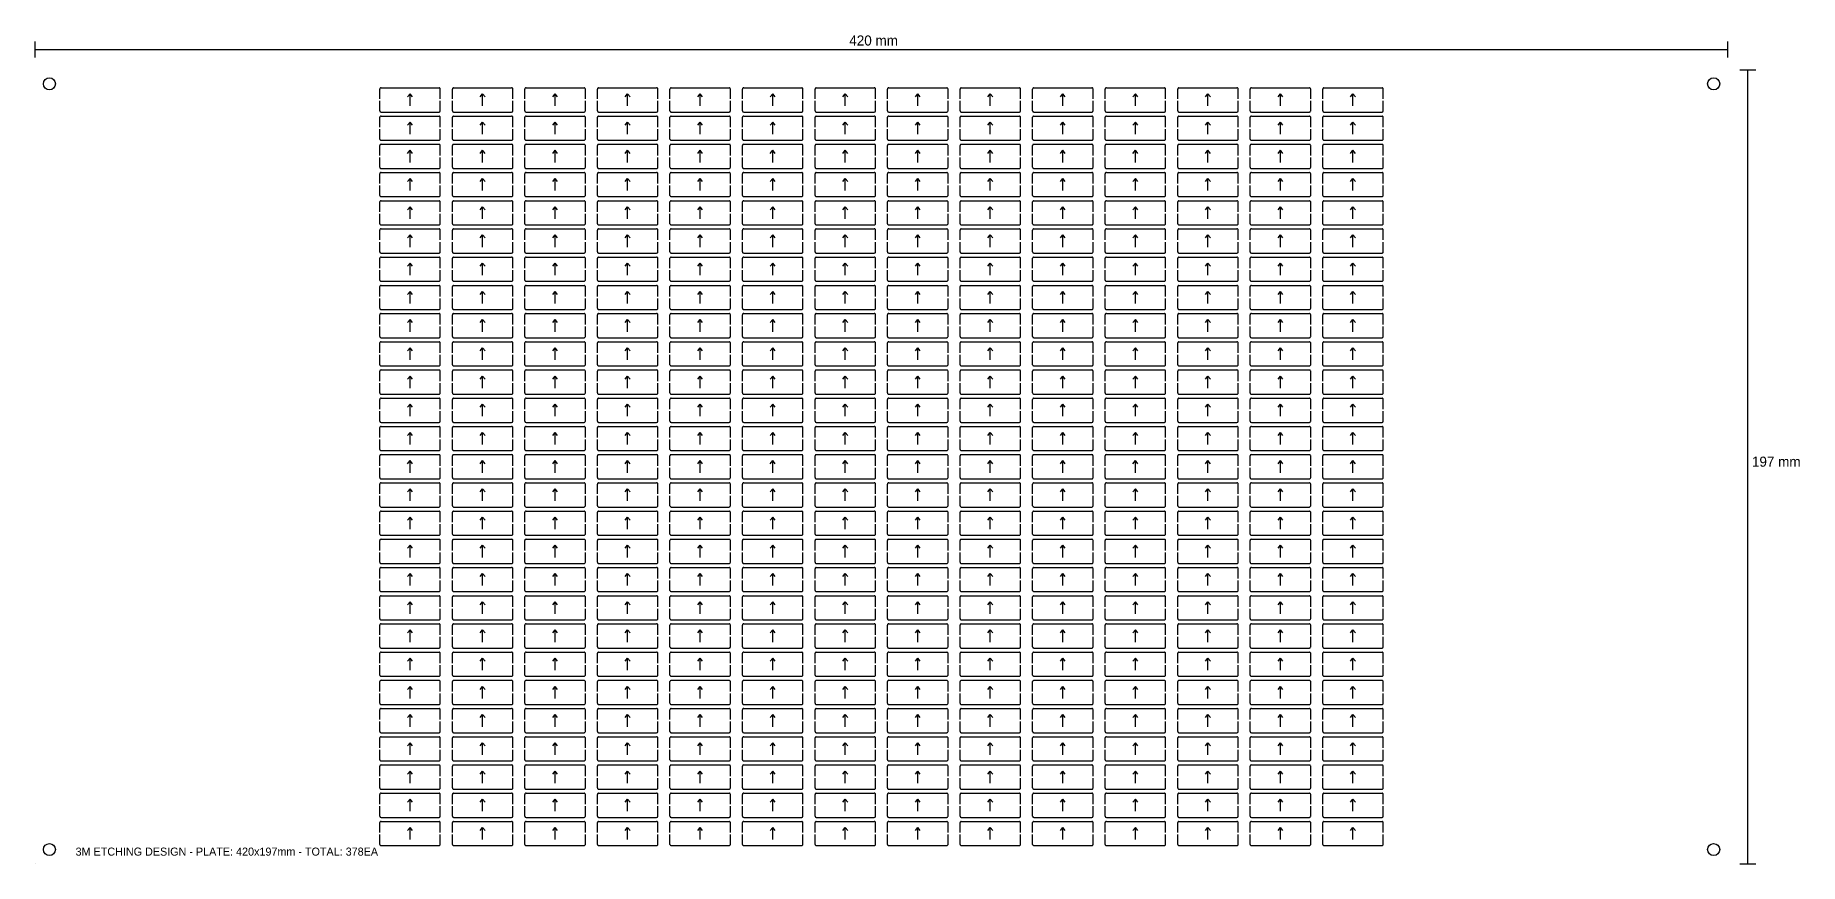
# Model space of a CAD drawing. Extents: x 0 to 438, y 0 to 206.
import ezdxf

# ---------------------------------------------------------------- set-up
doc = ezdxf.new("R2010")
doc.units = 0
for name, color, linetype in [('DIMENSION', 5, 'Continuous'), ('PLATE', 7, 'Continuous'), ('SAMPLE', 4, 'Continuous'), ('SEPARATOR', 1, 'Continuous'), ('TAB', 2, 'Continuous'), ('TEXT', 8, 'Continuous')]:
    doc.layers.add(name, color=color, linetype=linetype)

msp = doc.modelspace()

# ---------------------------------------------------------------- texts
at = {"layer": 'DIMENSION'}
for s, p in [('420 mm', (202, 203)), ('197 mm', (426, 98.5))]:
    msp.add_text(s, height=2.5, dxfattribs=at).set_placement(p)
at = {"layer": 'TEXT'}
msp.add_text('3M ETCHING DESIGN - PLATE: 420x197mm - TOTAL: 378EA', height=2, dxfattribs=at).set_placement((10, 2))

# ---------------------------------------------------------------- linework, layer by layer
at = {"layer": 'DIMENSION'}
for p, q in [((0, 200), (0, 204)), ((0, 202), (420, 202)), ((420, 200), (420, 204)), ((423, 197), (427, 197)), ((425, 0), (425, 197)), ((92.4, 190.25), (93, 191)), ((93, 188), (93, 191)), ((93.6, 190.25), (93, 191)), ((110.4, 190.25), (111, 191)), ((111, 188), (111, 191)), ((111.6, 190.25), (111, 191)), ((128.4, 190.25), (129, 191)), ((129, 188), (129, 191)), ((129.6, 190.25), (129, 191)), ((146.4, 190.25), (147, 191)), ((147, 188), (147, 191)), ((147.6, 190.25), (147, 191)), ((164.4, 190.25), (165, 191)), ((165, 188), (165, 191)), ((165.6, 190.25), (165, 191)), ((182.4, 190.25), (183, 191)), ((183, 188), (183, 191)), ((183.6, 190.25), (183, 191)), ((200.4, 190.25), (201, 191)), ((201, 188), (201, 191)), ((201.6, 190.25), (201, 191)), ((218.4, 190.25), (219, 191)), ((219, 188), (219, 191)), ((219.6, 190.25), (219, 191)), ((236.4, 190.25), (237, 191)), ((237, 188), (237, 191)), ((237.6, 190.25), (237, 191)), ((254.4, 190.25), (255, 191)), ((255, 188), (255, 191)), ((255.6, 190.25), (255, 191)), ((272.4, 190.25), (273, 191)), ((273, 188), (273, 191)), ((273.6, 190.25), (273, 191)), ((290.4, 190.25), (291, 191)), ((291, 188), (291, 191)), ((291.6, 190.25), (291, 191)), ((308.4, 190.25), (309, 191)), ((309, 188), (309, 191)), ((309.6, 190.25), (309, 191)), ((326.4, 190.25), (327, 191)), ((327, 188), (327, 191)), ((327.6, 190.25), (327, 191)), ((92.4, 183.25), (93, 184)), ((93, 181), (93, 184)), ((93.6, 183.25), (93, 184)), ((110.4, 183.25), (111, 184)), ((111, 181), (111, 184)), ((111.6, 183.25), (111, 184)), ((128.4, 183.25), (129, 184)), ((129, 181), (129, 184)), ((129.6, 183.25), (129, 184)), ((146.4, 183.25), (147, 184)), ((147, 181), (147, 184)), ((147.6, 183.25), (147, 184)), ((164.4, 183.25), (165, 184)), ((165, 181), (165, 184)), ((165.6, 183.25), (165, 184)), ((182.4, 183.25), (183, 184)), ((183, 181), (183, 184)), ((183.6, 183.25), (183, 184)), ((200.4, 183.25), (201, 184)), ((201, 181), (201, 184)), ((201.6, 183.25), (201, 184)), ((218.4, 183.25), (219, 184)), ((219, 181), (219, 184)), ((219.6, 183.25), (219, 184)), ((236.4, 183.25), (237, 184)), ((237, 181), (237, 184)), ((237.6, 183.25), (237, 184)), ((254.4, 183.25), (255, 184)), ((255, 181), (255, 184)), ((255.6, 183.25), (255, 184)), ((272.4, 183.25), (273, 184)), ((273, 181), (273, 184)), ((273.6, 183.25), (273, 184)), ((290.4, 183.25), (291, 184)), ((291, 181), (291, 184)), ((291.6, 183.25), (291, 184)), ((308.4, 183.25), (309, 184)), ((309, 181), (309, 184)), ((309.6, 183.25), (309, 184)), ((326.4, 183.25), (327, 184)), ((327, 181), (327, 184)), ((327.6, 183.25), (327, 184)), ((92.4, 176.25), (93, 177)), ((93, 174), (93, 177)), ((93.6, 176.25), (93, 177)), ((110.4, 176.25), (111, 177)), ((111, 174), (111, 177)), ((111.6, 176.25), (111, 177)), ((128.4, 176.25), (129, 177)), ((129, 174), (129, 177)), ((129.6, 176.25), (129, 177)), ((146.4, 176.25), (147, 177)), ((147, 174), (147, 177)), ((147.6, 176.25), (147, 177)), ((164.4, 176.25), (165, 177)), ((165, 174), (165, 177)), ((165.6, 176.25), (165, 177)), ((182.4, 176.25), (183, 177)), ((183, 174), (183, 177)), ((183.6, 176.25), (183, 177)), ((200.4, 176.25), (201, 177)), ((201, 174), (201, 177)), ((201.6, 176.25), (201, 177)), ((218.4, 176.25), (219, 177)), ((219, 174), (219, 177)), ((219.6, 176.25), (219, 177)), ((236.4, 176.25), (237, 177)), ((237, 174), (237, 177)), ((237.6, 176.25), (237, 177)), ((254.4, 176.25), (255, 177)), ((255, 174), (255, 177)), ((255.6, 176.25), (255, 177)), ((272.4, 176.25), (273, 177)), ((273, 174), (273, 177)), ((273.6, 176.25), (273, 177)), ((290.4, 176.25), (291, 177)), ((291, 174), (291, 177)), ((291.6, 176.25), (291, 177)), ((308.4, 176.25), (309, 177)), ((309, 174), (309, 177)), ((309.6, 176.25), (309, 177)), ((326.4, 176.25), (327, 177)), ((327, 174), (327, 177)), ((327.6, 176.25), (327, 177)), ((92.4, 169.25), (93, 170)), ((93, 167), (93, 170)), ((93.6, 169.25), (93, 170)), ((110.4, 169.25), (111, 170)), ((111, 167), (111, 170)), ((111.6, 169.25), (111, 170)), ((128.4, 169.25), (129, 170)), ((129, 167), (129, 170)), ((129.6, 169.25), (129, 170)), ((146.4, 169.25), (147, 170)), ((147, 167), (147, 170)), ((147.6, 169.25), (147, 170)), ((164.4, 169.25), (165, 170)), ((165, 167), (165, 170)), ((165.6, 169.25), (165, 170)), ((182.4, 169.25), (183, 170)), ((183, 167), (183, 170)), ((183.6, 169.25), (183, 170)), ((200.4, 169.25), (201, 170)), ((201, 167), (201, 170)), ((201.6, 169.25), (201, 170)), ((218.4, 169.25), (219, 170)), ((219, 167), (219, 170)), ((219.6, 169.25), (219, 170)), ((236.4, 169.25), (237, 170)), ((237, 167), (237, 170)), ((237.6, 169.25), (237, 170)), ((254.4, 169.25), (255, 170)), ((255, 167), (255, 170)), ((255.6, 169.25), (255, 170)), ((272.4, 169.25), (273, 170)), ((273, 167), (273, 170)), ((273.6, 169.25), (273, 170)), ((290.4, 169.25), (291, 170)), ((291, 167), (291, 170)), ((291.6, 169.25), (291, 170)), ((308.4, 169.25), (309, 170)), ((309, 167), (309, 170)), ((309.6, 169.25), (309, 170)), ((326.4, 169.25), (327, 170)), ((327, 167), (327, 170)), ((327.6, 169.25), (327, 170)), ((92.4, 162.25), (93, 163)), ((93, 160), (93, 163)), ((93.6, 162.25), (93, 163)), ((110.4, 162.25), (111, 163)), ((111, 160), (111, 163)), ((111.6, 162.25), (111, 163)), ((128.4, 162.25), (129, 163)), ((129, 160), (129, 163)), ((129.6, 162.25), (129, 163)), ((146.4, 162.25), (147, 163)), ((147, 160), (147, 163)), ((147.6, 162.25), (147, 163)), ((164.4, 162.25), (165, 163)), ((165, 160), (165, 163)), ((165.6, 162.25), (165, 163)), ((182.4, 162.25), (183, 163)), ((183, 160), (183, 163)), ((183.6, 162.25), (183, 163)), ((200.4, 162.25), (201, 163)), ((201, 160), (201, 163)), ((201.6, 162.25), (201, 163)), ((218.4, 162.25), (219, 163)), ((219, 160), (219, 163)), ((219.6, 162.25), (219, 163)), ((236.4, 162.25), (237, 163)), ((237, 160), (237, 163)), ((237.6, 162.25), (237, 163)), ((254.4, 162.25), (255, 163)), ((255, 160), (255, 163)), ((255.6, 162.25), (255, 163)), ((272.4, 162.25), (273, 163)), ((273, 160), (273, 163)), ((273.6, 162.25), (273, 163)), ((290.4, 162.25), (291, 163)), ((291, 160), (291, 163)), ((291.6, 162.25), (291, 163)), ((308.4, 162.25), (309, 163)), ((309, 160), (309, 163)), ((309.6, 162.25), (309, 163)), ((326.4, 162.25), (327, 163)), ((327, 160), (327, 163)), ((327.6, 162.25), (327, 163)), ((92.4, 155.25), (93, 156)), ((93, 153), (93, 156)), ((93.6, 155.25), (93, 156)), ((110.4, 155.25), (111, 156)), ((111, 153), (111, 156)), ((111.6, 155.25), (111, 156)), ((128.4, 155.25), (129, 156)), ((129, 153), (129, 156)), ((129.6, 155.25), (129, 156)), ((146.4, 155.25), (147, 156)), ((147, 153), (147, 156)), ((147.6, 155.25), (147, 156)), ((164.4, 155.25), (165, 156)), ((165, 153), (165, 156)), ((165.6, 155.25), (165, 156)), ((182.4, 155.25), (183, 156)), ((183, 153), (183, 156)), ((183.6, 155.25), (183, 156)), ((200.4, 155.25), (201, 156)), ((201, 153), (201, 156)), ((201.6, 155.25), (201, 156)), ((218.4, 155.25), (219, 156)), ((219, 153), (219, 156)), ((219.6, 155.25), (219, 156)), ((236.4, 155.25), (237, 156)), ((237, 153), (237, 156)), ((237.6, 155.25), (237, 156)), ((254.4, 155.25), (255, 156)), ((255, 153), (255, 156)), ((255.6, 155.25), (255, 156)), ((272.4, 155.25), (273, 156)), ((273, 153), (273, 156)), ((273.6, 155.25), (273, 156)), ((290.4, 155.25), (291, 156)), ((291, 153), (291, 156)), ((291.6, 155.25), (291, 156)), ((308.4, 155.25), (309, 156)), ((309, 153), (309, 156)), ((309.6, 155.25), (309, 156)), ((326.4, 155.25), (327, 156)), ((327, 153), (327, 156)), ((327.6, 155.25), (327, 156)), ((92.4, 148.25), (93, 149)), ((93, 146), (93, 149)), ((93.6, 148.25), (93, 149)), ((110.4, 148.25), (111, 149)), ((111, 146), (111, 149)), ((111.6, 148.25), (111, 149)), ((128.4, 148.25), (129, 149)), ((129, 146), (129, 149)), ((129.6, 148.25), (129, 149)), ((146.4, 148.25), (147, 149)), ((147, 146), (147, 149)), ((147.6, 148.25), (147, 149)), ((164.4, 148.25), (165, 149)), ((165, 146), (165, 149)), ((165.6, 148.25), (165, 149)), ((182.4, 148.25), (183, 149)), ((183, 146), (183, 149)), ((183.6, 148.25), (183, 149)), ((200.4, 148.25), (201, 149)), ((201, 146), (201, 149)), ((201.6, 148.25), (201, 149)), ((218.4, 148.25), (219, 149)), ((219, 146), (219, 149)), ((219.6, 148.25), (219, 149)), ((236.4, 148.25), (237, 149)), ((237, 146), (237, 149)), ((237.6, 148.25), (237, 149)), ((254.4, 148.25), (255, 149)), ((255, 146), (255, 149)), ((255.6, 148.25), (255, 149)), ((272.4, 148.25), (273, 149)), ((273, 146), (273, 149)), ((273.6, 148.25), (273, 149)), ((290.4, 148.25), (291, 149)), ((291, 146), (291, 149)), ((291.6, 148.25), (291, 149)), ((308.4, 148.25), (309, 149)), ((309, 146), (309, 149)), ((309.6, 148.25), (309, 149)), ((326.4, 148.25), (327, 149)), ((327, 146), (327, 149)), ((327.6, 148.25), (327, 149)), ((92.4, 141.25), (93, 142)), ((93, 139), (93, 142)), ((93.6, 141.25), (93, 142)), ((110.4, 141.25), (111, 142)), ((111, 139), (111, 142)), ((111.6, 141.25), (111, 142)), ((128.4, 141.25), (129, 142)), ((129, 139), (129, 142)), ((129.6, 141.25), (129, 142)), ((146.4, 141.25), (147, 142)), ((147, 139), (147, 142)), ((147.6, 141.25), (147, 142)), ((164.4, 141.25), (165, 142)), ((165, 139), (165, 142)), ((165.6, 141.25), (165, 142)), ((182.4, 141.25), (183, 142)), ((183, 139), (183, 142)), ((183.6, 141.25), (183, 142)), ((200.4, 141.25), (201, 142)), ((201, 139), (201, 142)), ((201.6, 141.25), (201, 142)), ((218.4, 141.25), (219, 142)), ((219, 139), (219, 142)), ((219.6, 141.25), (219, 142)), ((236.4, 141.25), (237, 142)), ((237, 139), (237, 142)), ((237.6, 141.25), (237, 142)), ((254.4, 141.25), (255, 142)), ((255, 139), (255, 142)), ((255.6, 141.25), (255, 142)), ((272.4, 141.25), (273, 142)), ((273, 139), (273, 142)), ((273.6, 141.25), (273, 142)), ((290.4, 141.25), (291, 142)), ((291, 139), (291, 142)), ((291.6, 141.25), (291, 142)), ((308.4, 141.25), (309, 142)), ((309, 139), (309, 142)), ((309.6, 141.25), (309, 142)), ((326.4, 141.25), (327, 142)), ((327, 139), (327, 142)), ((327.6, 141.25), (327, 142)), ((92.4, 134.25), (93, 135)), ((93, 132), (93, 135)), ((93.6, 134.25), (93, 135)), ((110.4, 134.25), (111, 135)), ((111, 132), (111, 135)), ((111.6, 134.25), (111, 135)), ((128.4, 134.25), (129, 135)), ((129, 132), (129, 135)), ((129.6, 134.25), (129, 135)), ((146.4, 134.25), (147, 135)), ((147, 132), (147, 135)), ((147.6, 134.25), (147, 135)), ((164.4, 134.25), (165, 135)), ((165, 132), (165, 135)), ((165.6, 134.25), (165, 135)), ((182.4, 134.25), (183, 135)), ((183, 132), (183, 135)), ((183.6, 134.25), (183, 135)), ((200.4, 134.25), (201, 135)), ((201, 132), (201, 135)), ((201.6, 134.25), (201, 135)), ((218.4, 134.25), (219, 135)), ((219, 132), (219, 135)), ((219.6, 134.25), (219, 135)), ((236.4, 134.25), (237, 135)), ((237, 132), (237, 135)), ((237.6, 134.25), (237, 135)), ((254.4, 134.25), (255, 135)), ((255, 132), (255, 135)), ((255.6, 134.25), (255, 135)), ((272.4, 134.25), (273, 135)), ((273, 132), (273, 135)), ((273.6, 134.25), (273, 135)), ((290.4, 134.25), (291, 135)), ((291, 132), (291, 135)), ((291.6, 134.25), (291, 135)), ((308.4, 134.25), (309, 135)), ((309, 132), (309, 135)), ((309.6, 134.25), (309, 135)), ((326.4, 134.25), (327, 135)), ((327, 132), (327, 135)), ((327.6, 134.25), (327, 135)), ((92.4, 127.25), (93, 128)), ((93, 125), (93, 128)), ((93.6, 127.25), (93, 128)), ((110.4, 127.25), (111, 128)), ((111, 125), (111, 128)), ((111.6, 127.25), (111, 128)), ((128.4, 127.25), (129, 128)), ((129, 125), (129, 128)), ((129.6, 127.25), (129, 128)), ((146.4, 127.25), (147, 128)), ((147, 125), (147, 128)), ((147.6, 127.25), (147, 128)), ((164.4, 127.25), (165, 128)), ((165, 125), (165, 128)), ((165.6, 127.25), (165, 128)), ((182.4, 127.25), (183, 128)), ((183, 125), (183, 128)), ((183.6, 127.25), (183, 128)), ((200.4, 127.25), (201, 128)), ((201, 125), (201, 128)), ((201.6, 127.25), (201, 128)), ((218.4, 127.25), (219, 128)), ((219, 125), (219, 128)), ((219.6, 127.25), (219, 128)), ((236.4, 127.25), (237, 128)), ((237, 125), (237, 128)), ((237.6, 127.25), (237, 128)), ((254.4, 127.25), (255, 128)), ((255, 125), (255, 128)), ((255.6, 127.25), (255, 128)), ((272.4, 127.25), (273, 128)), ((273, 125), (273, 128)), ((273.6, 127.25), (273, 128)), ((290.4, 127.25), (291, 128)), ((291, 125), (291, 128)), ((291.6, 127.25), (291, 128)), ((308.4, 127.25), (309, 128)), ((309, 125), (309, 128)), ((309.6, 127.25), (309, 128)), ((326.4, 127.25), (327, 128)), ((327, 125), (327, 128)), ((327.6, 127.25), (327, 128)), ((92.4, 120.25), (93, 121)), ((93, 118), (93, 121)), ((93.6, 120.25), (93, 121)), ((110.4, 120.25), (111, 121)), ((111, 118), (111, 121)), ((111.6, 120.25), (111, 121)), ((128.4, 120.25), (129, 121)), ((129, 118), (129, 121)), ((129.6, 120.25), (129, 121)), ((146.4, 120.25), (147, 121)), ((147, 118), (147, 121)), ((147.6, 120.25), (147, 121)), ((164.4, 120.25), (165, 121)), ((165, 118), (165, 121)), ((165.6, 120.25), (165, 121)), ((182.4, 120.25), (183, 121)), ((183, 118), (183, 121)), ((183.6, 120.25), (183, 121)), ((200.4, 120.25), (201, 121)), ((201, 118), (201, 121)), ((201.6, 120.25), (201, 121)), ((218.4, 120.25), (219, 121)), ((219, 118), (219, 121)), ((219.6, 120.25), (219, 121)), ((236.4, 120.25), (237, 121)), ((237, 118), (237, 121)), ((237.6, 120.25), (237, 121)), ((254.4, 120.25), (255, 121)), ((255, 118), (255, 121)), ((255.6, 120.25), (255, 121)), ((272.4, 120.25), (273, 121)), ((273, 118), (273, 121)), ((273.6, 120.25), (273, 121)), ((290.4, 120.25), (291, 121)), ((291, 118), (291, 121)), ((291.6, 120.25), (291, 121)), ((308.4, 120.25), (309, 121)), ((309, 118), (309, 121)), ((309.6, 120.25), (309, 121)), ((326.4, 120.25), (327, 121)), ((327, 118), (327, 121)), ((327.6, 120.25), (327, 121)), ((92.4, 113.25), (93, 114)), ((93, 111), (93, 114)), ((93.6, 113.25), (93, 114)), ((110.4, 113.25), (111, 114)), ((111, 111), (111, 114)), ((111.6, 113.25), (111, 114)), ((128.4, 113.25), (129, 114)), ((129, 111), (129, 114)), ((129.6, 113.25), (129, 114)), ((146.4, 113.25), (147, 114)), ((147, 111), (147, 114)), ((147.6, 113.25), (147, 114)), ((164.4, 113.25), (165, 114)), ((165, 111), (165, 114)), ((165.6, 113.25), (165, 114)), ((182.4, 113.25), (183, 114)), ((183, 111), (183, 114)), ((183.6, 113.25), (183, 114)), ((200.4, 113.25), (201, 114)), ((201, 111), (201, 114)), ((201.6, 113.25), (201, 114)), ((218.4, 113.25), (219, 114)), ((219, 111), (219, 114)), ((219.6, 113.25), (219, 114)), ((236.4, 113.25), (237, 114)), ((237, 111), (237, 114)), ((237.6, 113.25), (237, 114)), ((254.4, 113.25), (255, 114)), ((255, 111), (255, 114)), ((255.6, 113.25), (255, 114)), ((272.4, 113.25), (273, 114)), ((273, 111), (273, 114)), ((273.6, 113.25), (273, 114)), ((290.4, 113.25), (291, 114)), ((291, 111), (291, 114)), ((291.6, 113.25), (291, 114)), ((308.4, 113.25), (309, 114)), ((309, 111), (309, 114)), ((309.6, 113.25), (309, 114)), ((326.4, 113.25), (327, 114)), ((327, 111), (327, 114)), ((327.6, 113.25), (327, 114)), ((92.4, 106.25), (93, 107)), ((93, 104), (93, 107)), ((93.6, 106.25), (93, 107)), ((110.4, 106.25), (111, 107)), ((111, 104), (111, 107)), ((111.6, 106.25), (111, 107)), ((128.4, 106.25), (129, 107)), ((129, 104), (129, 107)), ((129.6, 106.25), (129, 107)), ((146.4, 106.25), (147, 107)), ((147, 104), (147, 107)), ((147.6, 106.25), (147, 107)), ((164.4, 106.25), (165, 107)), ((165, 104), (165, 107)), ((165.6, 106.25), (165, 107)), ((182.4, 106.25), (183, 107)), ((183, 104), (183, 107)), ((183.6, 106.25), (183, 107)), ((200.4, 106.25), (201, 107)), ((201, 104), (201, 107)), ((201.6, 106.25), (201, 107)), ((218.4, 106.25), (219, 107)), ((219, 104), (219, 107)), ((219.6, 106.25), (219, 107)), ((236.4, 106.25), (237, 107)), ((237, 104), (237, 107)), ((237.6, 106.25), (237, 107)), ((254.4, 106.25), (255, 107)), ((255, 104), (255, 107)), ((255.6, 106.25), (255, 107)), ((272.4, 106.25), (273, 107)), ((273, 104), (273, 107)), ((273.6, 106.25), (273, 107)), ((290.4, 106.25), (291, 107)), ((291, 104), (291, 107)), ((291.6, 106.25), (291, 107)), ((308.4, 106.25), (309, 107)), ((309, 104), (309, 107)), ((309.6, 106.25), (309, 107)), ((326.4, 106.25), (327, 107)), ((327, 104), (327, 107)), ((327.6, 106.25), (327, 107)), ((92.4, 99.25), (93, 100)), ((93, 97), (93, 100)), ((93.6, 99.25), (93, 100)), ((110.4, 99.25), (111, 100)), ((111, 97), (111, 100)), ((111.6, 99.25), (111, 100)), ((128.4, 99.25), (129, 100)), ((129, 97), (129, 100)), ((129.6, 99.25), (129, 100)), ((146.4, 99.25), (147, 100)), ((147, 97), (147, 100)), ((147.6, 99.25), (147, 100)), ((164.4, 99.25), (165, 100)), ((165, 97), (165, 100)), ((165.6, 99.25), (165, 100)), ((182.4, 99.25), (183, 100)), ((183, 97), (183, 100)), ((183.6, 99.25), (183, 100)), ((200.4, 99.25), (201, 100)), ((201, 97), (201, 100)), ((201.6, 99.25), (201, 100)), ((218.4, 99.25), (219, 100)), ((219, 97), (219, 100)), ((219.6, 99.25), (219, 100)), ((236.4, 99.25), (237, 100)), ((237, 97), (237, 100)), ((237.6, 99.25), (237, 100)), ((254.4, 99.25), (255, 100)), ((255, 97), (255, 100)), ((255.6, 99.25), (255, 100)), ((272.4, 99.25), (273, 100)), ((273, 97), (273, 100)), ((273.6, 99.25), (273, 100)), ((290.4, 99.25), (291, 100)), ((291, 97), (291, 100)), ((291.6, 99.25), (291, 100)), ((308.4, 99.25), (309, 100)), ((309, 97), (309, 100)), ((309.6, 99.25), (309, 100)), ((326.4, 99.25), (327, 100)), ((327, 97), (327, 100)), ((327.6, 99.25), (327, 100)), ((92.4, 92.25), (93, 93)), ((93, 90), (93, 93)), ((93.6, 92.25), (93, 93)), ((110.4, 92.25), (111, 93)), ((111, 90), (111, 93)), ((111.6, 92.25), (111, 93)), ((128.4, 92.25), (129, 93)), ((129, 90), (129, 93)), ((129.6, 92.25), (129, 93)), ((146.4, 92.25), (147, 93)), ((147, 90), (147, 93)), ((147.6, 92.25), (147, 93)), ((164.4, 92.25), (165, 93)), ((165, 90), (165, 93)), ((165.6, 92.25), (165, 93)), ((182.4, 92.25), (183, 93)), ((183, 90), (183, 93)), ((183.6, 92.25), (183, 93)), ((200.4, 92.25), (201, 93)), ((201, 90), (201, 93)), ((201.6, 92.25), (201, 93)), ((218.4, 92.25), (219, 93)), ((219, 90), (219, 93)), ((219.6, 92.25), (219, 93)), ((236.4, 92.25), (237, 93)), ((237, 90), (237, 93)), ((237.6, 92.25), (237, 93)), ((254.4, 92.25), (255, 93)), ((255, 90), (255, 93)), ((255.6, 92.25), (255, 93)), ((272.4, 92.25), (273, 93)), ((273, 90), (273, 93)), ((273.6, 92.25), (273, 93)), ((290.4, 92.25), (291, 93)), ((291, 90), (291, 93)), ((291.6, 92.25), (291, 93)), ((308.4, 92.25), (309, 93)), ((309, 90), (309, 93)), ((309.6, 92.25), (309, 93)), ((326.4, 92.25), (327, 93)), ((327, 90), (327, 93)), ((327.6, 92.25), (327, 93)), ((92.4, 85.25), (93, 86)), ((93, 83), (93, 86)), ((93.6, 85.25), (93, 86)), ((110.4, 85.25), (111, 86)), ((111, 83), (111, 86)), ((111.6, 85.25), (111, 86)), ((128.4, 85.25), (129, 86)), ((129, 83), (129, 86)), ((129.6, 85.25), (129, 86)), ((146.4, 85.25), (147, 86)), ((147, 83), (147, 86)), ((147.6, 85.25), (147, 86)), ((164.4, 85.25), (165, 86)), ((165, 83), (165, 86)), ((165.6, 85.25), (165, 86)), ((182.4, 85.25), (183, 86)), ((183, 83), (183, 86)), ((183.6, 85.25), (183, 86)), ((200.4, 85.25), (201, 86)), ((201, 83), (201, 86)), ((201.6, 85.25), (201, 86)), ((218.4, 85.25), (219, 86)), ((219, 83), (219, 86)), ((219.6, 85.25), (219, 86)), ((236.4, 85.25), (237, 86)), ((237, 83), (237, 86)), ((237.6, 85.25), (237, 86)), ((254.4, 85.25), (255, 86)), ((255, 83), (255, 86)), ((255.6, 85.25), (255, 86)), ((272.4, 85.25), (273, 86)), ((273, 83), (273, 86)), ((273.6, 85.25), (273, 86)), ((290.4, 85.25), (291, 86)), ((291, 83), (291, 86)), ((291.6, 85.25), (291, 86)), ((308.4, 85.25), (309, 86)), ((309, 83), (309, 86)), ((309.6, 85.25), (309, 86)), ((326.4, 85.25), (327, 86)), ((327, 83), (327, 86)), ((327.6, 85.25), (327, 86)), ((92.4, 78.25), (93, 79)), ((93, 76), (93, 79)), ((93.6, 78.25), (93, 79)), ((110.4, 78.25), (111, 79)), ((111, 76), (111, 79)), ((111.6, 78.25), (111, 79)), ((128.4, 78.25), (129, 79)), ((129, 76), (129, 79)), ((129.6, 78.25), (129, 79)), ((146.4, 78.25), (147, 79)), ((147, 76), (147, 79)), ((147.6, 78.25), (147, 79)), ((164.4, 78.25), (165, 79)), ((165, 76), (165, 79)), ((165.6, 78.25), (165, 79)), ((182.4, 78.25), (183, 79)), ((183, 76), (183, 79)), ((183.6, 78.25), (183, 79)), ((200.4, 78.25), (201, 79)), ((201, 76), (201, 79)), ((201.6, 78.25), (201, 79)), ((218.4, 78.25), (219, 79)), ((219, 76), (219, 79)), ((219.6, 78.25), (219, 79)), ((236.4, 78.25), (237, 79)), ((237, 76), (237, 79)), ((237.6, 78.25), (237, 79)), ((254.4, 78.25), (255, 79)), ((255, 76), (255, 79)), ((255.6, 78.25), (255, 79)), ((272.4, 78.25), (273, 79)), ((273, 76), (273, 79)), ((273.6, 78.25), (273, 79)), ((290.4, 78.25), (291, 79)), ((291, 76), (291, 79)), ((291.6, 78.25), (291, 79)), ((308.4, 78.25), (309, 79)), ((309, 76), (309, 79)), ((309.6, 78.25), (309, 79)), ((326.4, 78.25), (327, 79)), ((327, 76), (327, 79)), ((327.6, 78.25), (327, 79)), ((92.4, 71.25), (93, 72)), ((93, 69), (93, 72)), ((93.6, 71.25), (93, 72)), ((110.4, 71.25), (111, 72)), ((111, 69), (111, 72)), ((111.6, 71.25), (111, 72)), ((128.4, 71.25), (129, 72)), ((129, 69), (129, 72)), ((129.6, 71.25), (129, 72)), ((146.4, 71.25), (147, 72)), ((147, 69), (147, 72)), ((147.6, 71.25), (147, 72)), ((164.4, 71.25), (165, 72)), ((165, 69), (165, 72)), ((165.6, 71.25), (165, 72)), ((182.4, 71.25), (183, 72)), ((183, 69), (183, 72)), ((183.6, 71.25), (183, 72)), ((200.4, 71.25), (201, 72)), ((201, 69), (201, 72)), ((201.6, 71.25), (201, 72)), ((218.4, 71.25), (219, 72)), ((219, 69), (219, 72)), ((219.6, 71.25), (219, 72)), ((236.4, 71.25), (237, 72)), ((237, 69), (237, 72)), ((237.6, 71.25), (237, 72)), ((254.4, 71.25), (255, 72)), ((255, 69), (255, 72)), ((255.6, 71.25), (255, 72)), ((272.4, 71.25), (273, 72)), ((273, 69), (273, 72)), ((273.6, 71.25), (273, 72)), ((290.4, 71.25), (291, 72)), ((291, 69), (291, 72)), ((291.6, 71.25), (291, 72)), ((308.4, 71.25), (309, 72)), ((309, 69), (309, 72)), ((309.6, 71.25), (309, 72)), ((326.4, 71.25), (327, 72)), ((327, 69), (327, 72)), ((327.6, 71.25), (327, 72)), ((92.4, 64.25), (93, 65)), ((93, 62), (93, 65)), ((93.6, 64.25), (93, 65)), ((110.4, 64.25), (111, 65)), ((111, 62), (111, 65)), ((111.6, 64.25), (111, 65)), ((128.4, 64.25), (129, 65)), ((129, 62), (129, 65)), ((129.6, 64.25), (129, 65)), ((146.4, 64.25), (147, 65)), ((147, 62), (147, 65)), ((147.6, 64.25), (147, 65)), ((164.4, 64.25), (165, 65)), ((165, 62), (165, 65)), ((165.6, 64.25), (165, 65)), ((182.4, 64.25), (183, 65)), ((183, 62), (183, 65)), ((183.6, 64.25), (183, 65)), ((200.4, 64.25), (201, 65)), ((201, 62), (201, 65)), ((201.6, 64.25), (201, 65)), ((218.4, 64.25), (219, 65)), ((219, 62), (219, 65)), ((219.6, 64.25), (219, 65)), ((236.4, 64.25), (237, 65)), ((237, 62), (237, 65)), ((237.6, 64.25), (237, 65)), ((254.4, 64.25), (255, 65)), ((255, 62), (255, 65)), ((255.6, 64.25), (255, 65)), ((272.4, 64.25), (273, 65)), ((273, 62), (273, 65)), ((273.6, 64.25), (273, 65)), ((290.4, 64.25), (291, 65)), ((291, 62), (291, 65)), ((291.6, 64.25), (291, 65)), ((308.4, 64.25), (309, 65)), ((309, 62), (309, 65)), ((309.6, 64.25), (309, 65)), ((326.4, 64.25), (327, 65)), ((327, 62), (327, 65)), ((327.6, 64.25), (327, 65)), ((92.4, 57.25), (93, 58)), ((93, 55), (93, 58)), ((93.6, 57.25), (93, 58)), ((110.4, 57.25), (111, 58)), ((111, 55), (111, 58)), ((111.6, 57.25), (111, 58)), ((128.4, 57.25), (129, 58)), ((129, 55), (129, 58)), ((129.6, 57.25), (129, 58)), ((146.4, 57.25), (147, 58)), ((147, 55), (147, 58)), ((147.6, 57.25), (147, 58)), ((164.4, 57.25), (165, 58)), ((165, 55), (165, 58)), ((165.6, 57.25), (165, 58)), ((182.4, 57.25), (183, 58)), ((183, 55), (183, 58)), ((183.6, 57.25), (183, 58)), ((200.4, 57.25), (201, 58)), ((201, 55), (201, 58)), ((201.6, 57.25), (201, 58)), ((218.4, 57.25), (219, 58)), ((219, 55), (219, 58)), ((219.6, 57.25), (219, 58)), ((236.4, 57.25), (237, 58)), ((237, 55), (237, 58)), ((237.6, 57.25), (237, 58)), ((254.4, 57.25), (255, 58)), ((255, 55), (255, 58)), ((255.6, 57.25), (255, 58)), ((272.4, 57.25), (273, 58)), ((273, 55), (273, 58)), ((273.6, 57.25), (273, 58)), ((290.4, 57.25), (291, 58)), ((291, 55), (291, 58)), ((291.6, 57.25), (291, 58)), ((308.4, 57.25), (309, 58)), ((309, 55), (309, 58)), ((309.6, 57.25), (309, 58)), ((326.4, 57.25), (327, 58)), ((327, 55), (327, 58)), ((327.6, 57.25), (327, 58)), ((92.4, 50.25), (93, 51)), ((93, 48), (93, 51)), ((93.6, 50.25), (93, 51)), ((110.4, 50.25), (111, 51)), ((111, 48), (111, 51)), ((111.6, 50.25), (111, 51)), ((128.4, 50.25), (129, 51)), ((129, 48), (129, 51)), ((129.6, 50.25), (129, 51)), ((146.4, 50.25), (147, 51)), ((147, 48), (147, 51)), ((147.6, 50.25), (147, 51)), ((164.4, 50.25), (165, 51)), ((165, 48), (165, 51)), ((165.6, 50.25), (165, 51)), ((182.4, 50.25), (183, 51)), ((183, 48), (183, 51)), ((183.6, 50.25), (183, 51)), ((200.4, 50.25), (201, 51)), ((201, 48), (201, 51)), ((201.6, 50.25), (201, 51)), ((218.4, 50.25), (219, 51)), ((219, 48), (219, 51)), ((219.6, 50.25), (219, 51)), ((236.4, 50.25), (237, 51)), ((237, 48), (237, 51)), ((237.6, 50.25), (237, 51)), ((254.4, 50.25), (255, 51)), ((255, 48), (255, 51)), ((255.6, 50.25), (255, 51)), ((272.4, 50.25), (273, 51)), ((273, 48), (273, 51)), ((273.6, 50.25), (273, 51)), ((290.4, 50.25), (291, 51)), ((291, 48), (291, 51)), ((291.6, 50.25), (291, 51)), ((308.4, 50.25), (309, 51)), ((309, 48), (309, 51)), ((309.6, 50.25), (309, 51)), ((326.4, 50.25), (327, 51)), ((327, 48), (327, 51)), ((327.6, 50.25), (327, 51)), ((92.4, 43.25), (93, 44)), ((93, 41), (93, 44)), ((93.6, 43.25), (93, 44)), ((110.4, 43.25), (111, 44)), ((111, 41), (111, 44)), ((111.6, 43.25), (111, 44)), ((128.4, 43.25), (129, 44)), ((129, 41), (129, 44)), ((129.6, 43.25), (129, 44)), ((146.4, 43.25), (147, 44)), ((147, 41), (147, 44)), ((147.6, 43.25), (147, 44)), ((164.4, 43.25), (165, 44)), ((165, 41), (165, 44)), ((165.6, 43.25), (165, 44)), ((182.4, 43.25), (183, 44)), ((183, 41), (183, 44)), ((183.6, 43.25), (183, 44)), ((200.4, 43.25), (201, 44)), ((201, 41), (201, 44)), ((201.6, 43.25), (201, 44)), ((218.4, 43.25), (219, 44)), ((219, 41), (219, 44)), ((219.6, 43.25), (219, 44)), ((236.4, 43.25), (237, 44)), ((237, 41), (237, 44)), ((237.6, 43.25), (237, 44)), ((254.4, 43.25), (255, 44)), ((255, 41), (255, 44)), ((255.6, 43.25), (255, 44)), ((272.4, 43.25), (273, 44)), ((273, 41), (273, 44)), ((273.6, 43.25), (273, 44)), ((290.4, 43.25), (291, 44)), ((291, 41), (291, 44)), ((291.6, 43.25), (291, 44)), ((308.4, 43.25), (309, 44)), ((309, 41), (309, 44)), ((309.6, 43.25), (309, 44)), ((326.4, 43.25), (327, 44)), ((327, 41), (327, 44)), ((327.6, 43.25), (327, 44)), ((92.4, 36.25), (93, 37)), ((93, 34), (93, 37)), ((93.6, 36.25), (93, 37)), ((110.4, 36.25), (111, 37)), ((111, 34), (111, 37)), ((111.6, 36.25), (111, 37)), ((128.4, 36.25), (129, 37)), ((129, 34), (129, 37)), ((129.6, 36.25), (129, 37)), ((146.4, 36.25), (147, 37)), ((147, 34), (147, 37)), ((147.6, 36.25), (147, 37)), ((164.4, 36.25), (165, 37)), ((165, 34), (165, 37)), ((165.6, 36.25), (165, 37)), ((182.4, 36.25), (183, 37)), ((183, 34), (183, 37)), ((183.6, 36.25), (183, 37)), ((200.4, 36.25), (201, 37)), ((201, 34), (201, 37)), ((201.6, 36.25), (201, 37)), ((218.4, 36.25), (219, 37)), ((219, 34), (219, 37)), ((219.6, 36.25), (219, 37)), ((236.4, 36.25), (237, 37)), ((237, 34), (237, 37)), ((237.6, 36.25), (237, 37)), ((254.4, 36.25), (255, 37)), ((255, 34), (255, 37)), ((255.6, 36.25), (255, 37)), ((272.4, 36.25), (273, 37)), ((273, 34), (273, 37)), ((273.6, 36.25), (273, 37)), ((290.4, 36.25), (291, 37)), ((291, 34), (291, 37)), ((291.6, 36.25), (291, 37)), ((308.4, 36.25), (309, 37)), ((309, 34), (309, 37)), ((309.6, 36.25), (309, 37)), ((326.4, 36.25), (327, 37)), ((327, 34), (327, 37)), ((327.6, 36.25), (327, 37)), ((92.4, 29.25), (93, 30)), ((93, 27), (93, 30)), ((93.6, 29.25), (93, 30)), ((110.4, 29.25), (111, 30)), ((111, 27), (111, 30)), ((111.6, 29.25), (111, 30)), ((128.4, 29.25), (129, 30)), ((129, 27), (129, 30)), ((129.6, 29.25), (129, 30)), ((146.4, 29.25), (147, 30)), ((147, 27), (147, 30)), ((147.6, 29.25), (147, 30)), ((164.4, 29.25), (165, 30)), ((165, 27), (165, 30)), ((165.6, 29.25), (165, 30)), ((182.4, 29.25), (183, 30)), ((183, 27), (183, 30)), ((183.6, 29.25), (183, 30)), ((200.4, 29.25), (201, 30)), ((201, 27), (201, 30)), ((201.6, 29.25), (201, 30)), ((218.4, 29.25), (219, 30)), ((219, 27), (219, 30)), ((219.6, 29.25), (219, 30)), ((236.4, 29.25), (237, 30)), ((237, 27), (237, 30)), ((237.6, 29.25), (237, 30)), ((254.4, 29.25), (255, 30)), ((255, 27), (255, 30)), ((255.6, 29.25), (255, 30)), ((272.4, 29.25), (273, 30)), ((273, 27), (273, 30)), ((273.6, 29.25), (273, 30)), ((290.4, 29.25), (291, 30)), ((291, 27), (291, 30)), ((291.6, 29.25), (291, 30)), ((308.4, 29.25), (309, 30)), ((309, 27), (309, 30)), ((309.6, 29.25), (309, 30)), ((326.4, 29.25), (327, 30)), ((327, 27), (327, 30)), ((327.6, 29.25), (327, 30)), ((92.4, 22.25), (93, 23)), ((93, 20), (93, 23)), ((93.6, 22.25), (93, 23)), ((110.4, 22.25), (111, 23)), ((111, 20), (111, 23)), ((111.6, 22.25), (111, 23)), ((128.4, 22.25), (129, 23)), ((129, 20), (129, 23)), ((129.6, 22.25), (129, 23)), ((146.4, 22.25), (147, 23)), ((147, 20), (147, 23)), ((147.6, 22.25), (147, 23)), ((164.4, 22.25), (165, 23)), ((165, 20), (165, 23)), ((165.6, 22.25), (165, 23)), ((182.4, 22.25), (183, 23)), ((183, 20), (183, 23)), ((183.6, 22.25), (183, 23)), ((200.4, 22.25), (201, 23)), ((201, 20), (201, 23)), ((201.6, 22.25), (201, 23)), ((218.4, 22.25), (219, 23)), ((219, 20), (219, 23)), ((219.6, 22.25), (219, 23)), ((236.4, 22.25), (237, 23)), ((237, 20), (237, 23)), ((237.6, 22.25), (237, 23)), ((254.4, 22.25), (255, 23)), ((255, 20), (255, 23)), ((255.6, 22.25), (255, 23)), ((272.4, 22.25), (273, 23)), ((273, 20), (273, 23)), ((273.6, 22.25), (273, 23)), ((290.4, 22.25), (291, 23)), ((291, 20), (291, 23)), ((291.6, 22.25), (291, 23)), ((308.4, 22.25), (309, 23)), ((309, 20), (309, 23)), ((309.6, 22.25), (309, 23)), ((326.4, 22.25), (327, 23)), ((327, 20), (327, 23)), ((327.6, 22.25), (327, 23)), ((92.4, 15.25), (93, 16)), ((93, 13), (93, 16)), ((93.6, 15.25), (93, 16)), ((110.4, 15.25), (111, 16)), ((111, 13), (111, 16)), ((111.6, 15.25), (111, 16)), ((128.4, 15.25), (129, 16)), ((129, 13), (129, 16)), ((129.6, 15.25), (129, 16)), ((146.4, 15.25), (147, 16)), ((147, 13), (147, 16)), ((147.6, 15.25), (147, 16)), ((164.4, 15.25), (165, 16)), ((165, 13), (165, 16)), ((165.6, 15.25), (165, 16)), ((182.4, 15.25), (183, 16)), ((183, 13), (183, 16)), ((183.6, 15.25), (183, 16)), ((200.4, 15.25), (201, 16)), ((201, 13), (201, 16)), ((201.6, 15.25), (201, 16)), ((218.4, 15.25), (219, 16)), ((219, 13), (219, 16)), ((219.6, 15.25), (219, 16)), ((236.4, 15.25), (237, 16)), ((237, 13), (237, 16)), ((237.6, 15.25), (237, 16)), ((254.4, 15.25), (255, 16)), ((255, 13), (255, 16)), ((255.6, 15.25), (255, 16)), ((272.4, 15.25), (273, 16)), ((273, 13), (273, 16)), ((273.6, 15.25), (273, 16)), ((290.4, 15.25), (291, 16)), ((291, 13), (291, 16)), ((291.6, 15.25), (291, 16)), ((308.4, 15.25), (309, 16)), ((309, 13), (309, 16)), ((309.6, 15.25), (309, 16)), ((326.4, 15.25), (327, 16)), ((327, 13), (327, 16)), ((327.6, 15.25), (327, 16)), ((92.4, 8.25), (93, 9)), ((93, 6), (93, 9)), ((93.6, 8.25), (93, 9)), ((110.4, 8.25), (111, 9)), ((111, 6), (111, 9)), ((111.6, 8.25), (111, 9)), ((128.4, 8.25), (129, 9)), ((129, 6), (129, 9)), ((129.6, 8.25), (129, 9)), ((146.4, 8.25), (147, 9)), ((147, 6), (147, 9)), ((147.6, 8.25), (147, 9)), ((164.4, 8.25), (165, 9)), ((165, 6), (165, 9)), ((165.6, 8.25), (165, 9)), ((182.4, 8.25), (183, 9)), ((183, 6), (183, 9)), ((183.6, 8.25), (183, 9)), ((200.4, 8.25), (201, 9)), ((201, 6), (201, 9)), ((201.6, 8.25), (201, 9)), ((218.4, 8.25), (219, 9)), ((219, 6), (219, 9)), ((219.6, 8.25), (219, 9)), ((236.4, 8.25), (237, 9)), ((237, 6), (237, 9)), ((237.6, 8.25), (237, 9)), ((254.4, 8.25), (255, 9)), ((255, 6), (255, 9)), ((255.6, 8.25), (255, 9)), ((272.4, 8.25), (273, 9)), ((273, 6), (273, 9)), ((273.6, 8.25), (273, 9)), ((290.4, 8.25), (291, 9)), ((291, 6), (291, 9)), ((291.6, 8.25), (291, 9)), ((308.4, 8.25), (309, 9)), ((309, 6), (309, 9)), ((309.6, 8.25), (309, 9)), ((326.4, 8.25), (327, 9)), ((327, 6), (327, 9)), ((327.6, 8.25), (327, 9)), ((423, 0), (427, 0))]:
    msp.add_line(p, q, dxfattribs=at)
at = {"layer": 'PLATE'}
msp.add_lwpolyline([(0, 0), (0, 0), (0, 0), (0, 0)], close=True, dxfattribs=at)
for centre in [(3.5, 193.5), (416.5, 193.5), (3.5, 3.5), (416.5, 3.5)]:
    msp.add_circle(centre, 1.5, dxfattribs=at)
at = {"layer": 'SAMPLE'}
for p, q in [((85.5228, 192.3148), (85.5, 192.2)), ((85.5, 189.75), (85.5, 192.2)), ((85.5, 186.8), (85.5, 189.25)), ((85.5879, 192.4121), (85.5228, 192.3148)), ((85.6852, 192.4772), (85.5879, 192.4121)), ((85.8, 192.5), (85.6852, 192.4772)), ((85.8, 192.5), (100.2, 192.5)), ((100.3148, 192.4772), (100.2, 192.5)), ((100.4121, 192.4121), (100.3148, 192.4772)), ((100.4772, 192.3148), (100.4121, 192.4121)), ((100.5, 192.2), (100.4772, 192.3148)), ((100.5, 189.75), (100.5, 192.2)), ((100.5, 186.8), (100.5, 189.25)), ((103.5228, 192.3148), (103.5, 192.2)), ((103.5, 189.75), (103.5, 192.2)), ((103.5, 186.8), (103.5, 189.25)), ((103.5879, 192.4121), (103.5228, 192.3148)), ((103.6852, 192.4772), (103.5879, 192.4121)), ((103.8, 192.5), (103.6852, 192.4772)), ((103.8, 192.5), (118.2, 192.5)), ((118.3148, 192.4772), (118.2, 192.5)), ((118.4121, 192.4121), (118.3148, 192.4772)), ((118.4772, 192.3148), (118.4121, 192.4121)), ((118.5, 192.2), (118.4772, 192.3148)), ((118.5, 189.75), (118.5, 192.2)), ((118.5, 186.8), (118.5, 189.25)), ((121.5228, 192.3148), (121.5, 192.2)), ((121.5, 189.75), (121.5, 192.2)), ((121.5, 186.8), (121.5, 189.25)), ((121.5879, 192.4121), (121.5228, 192.3148)), ((121.6852, 192.4772), (121.5879, 192.4121)), ((121.8, 192.5), (121.6852, 192.4772)), ((121.8, 192.5), (136.2, 192.5)), ((136.3148, 192.4772), (136.2, 192.5)), ((136.4121, 192.4121), (136.3148, 192.4772)), ((136.4772, 192.3148), (136.4121, 192.4121)), ((136.5, 192.2), (136.4772, 192.3148)), ((136.5, 189.75), (136.5, 192.2)), ((136.5, 186.8), (136.5, 189.25)), ((139.5228, 192.3148), (139.5, 192.2)), ((139.5, 189.75), (139.5, 192.2)), ((139.5, 186.8), (139.5, 189.25)), ((139.5879, 192.4121), (139.5228, 192.3148)), ((139.6852, 192.4772), (139.5879, 192.4121)), ((139.8, 192.5), (139.6852, 192.4772)), ((139.8, 192.5), (154.2, 192.5)), ((154.3148, 192.4772), (154.2, 192.5)), ((154.4121, 192.4121), (154.3148, 192.4772)), ((154.4772, 192.3148), (154.4121, 192.4121)), ((154.5, 192.2), (154.4772, 192.3148)), ((154.5, 189.75), (154.5, 192.2)), ((154.5, 186.8), (154.5, 189.25)), ((157.5228, 192.3148), (157.5, 192.2)), ((157.5, 189.75), (157.5, 192.2)), ((157.5, 186.8), (157.5, 189.25)), ((157.5879, 192.4121), (157.5228, 192.3148)), ((157.6852, 192.4772), (157.5879, 192.4121)), ((157.8, 192.5), (157.6852, 192.4772)), ((157.8, 192.5), (172.2, 192.5)), ((172.3148, 192.4772), (172.2, 192.5)), ((172.4121, 192.4121), (172.3148, 192.4772)), ((172.4772, 192.3148), (172.4121, 192.4121)), ((172.5, 192.2), (172.4772, 192.3148)), ((172.5, 189.75), (172.5, 192.2)), ((172.5, 186.8), (172.5, 189.25)), ((175.5228, 192.3148), (175.5, 192.2)), ((175.5, 189.75), (175.5, 192.2)), ((175.5, 186.8), (175.5, 189.25)), ((175.5879, 192.4121), (175.5228, 192.3148)), ((175.6852, 192.4772), (175.5879, 192.4121)), ((175.8, 192.5), (175.6852, 192.4772)), ((175.8, 192.5), (190.2, 192.5)), ((190.3148, 192.4772), (190.2, 192.5)), ((190.4121, 192.4121), (190.3148, 192.4772)), ((190.4772, 192.3148), (190.4121, 192.4121)), ((190.5, 192.2), (190.4772, 192.3148)), ((190.5, 189.75), (190.5, 192.2)), ((190.5, 186.8), (190.5, 189.25)), ((193.5228, 192.3148), (193.5, 192.2)), ((193.5, 189.75), (193.5, 192.2)), ((193.5, 186.8), (193.5, 189.25)), ((193.5879, 192.4121), (193.5228, 192.3148)), ((193.6852, 192.4772), (193.5879, 192.4121)), ((193.8, 192.5), (193.6852, 192.4772)), ((193.8, 192.5), (208.2, 192.5)), ((208.3148, 192.4772), (208.2, 192.5)), ((208.4121, 192.4121), (208.3148, 192.4772)), ((208.4772, 192.3148), (208.4121, 192.4121)), ((208.5, 192.2), (208.4772, 192.3148)), ((208.5, 189.75), (208.5, 192.2)), ((208.5, 186.8), (208.5, 189.25)), ((211.5228, 192.3148), (211.5, 192.2)), ((211.5, 189.75), (211.5, 192.2)), ((211.5, 186.8), (211.5, 189.25)), ((211.5879, 192.4121), (211.5228, 192.3148)), ((211.6852, 192.4772), (211.5879, 192.4121)), ((211.8, 192.5), (211.6852, 192.4772)), ((211.8, 192.5), (226.2, 192.5)), ((226.3148, 192.4772), (226.2, 192.5)), ((226.4121, 192.4121), (226.3148, 192.4772)), ((226.4772, 192.3148), (226.4121, 192.4121)), ((226.5, 192.2), (226.4772, 192.3148)), ((226.5, 189.75), (226.5, 192.2)), ((226.5, 186.8), (226.5, 189.25)), ((229.5228, 192.3148), (229.5, 192.2)), ((229.5, 189.75), (229.5, 192.2)), ((229.5, 186.8), (229.5, 189.25)), ((229.5879, 192.4121), (229.5228, 192.3148)), ((229.6852, 192.4772), (229.5879, 192.4121)), ((229.8, 192.5), (229.6852, 192.4772)), ((229.8, 192.5), (244.2, 192.5)), ((244.3148, 192.4772), (244.2, 192.5)), ((244.4121, 192.4121), (244.3148, 192.4772)), ((244.4772, 192.3148), (244.4121, 192.4121)), ((244.5, 192.2), (244.4772, 192.3148)), ((244.5, 189.75), (244.5, 192.2)), ((244.5, 186.8), (244.5, 189.25)), ((247.5228, 192.3148), (247.5, 192.2)), ((247.5, 189.75), (247.5, 192.2)), ((247.5, 186.8), (247.5, 189.25)), ((247.5879, 192.4121), (247.5228, 192.3148)), ((247.6852, 192.4772), (247.5879, 192.4121)), ((247.8, 192.5), (247.6852, 192.4772)), ((247.8, 192.5), (262.2, 192.5)), ((262.3148, 192.4772), (262.2, 192.5)), ((262.4121, 192.4121), (262.3148, 192.4772)), ((262.4772, 192.3148), (262.4121, 192.4121)), ((262.5, 192.2), (262.4772, 192.3148)), ((262.5, 189.75), (262.5, 192.2)), ((262.5, 186.8), (262.5, 189.25)), ((265.5228, 192.3148), (265.5, 192.2)), ((265.5, 189.75), (265.5, 192.2)), ((265.5, 186.8), (265.5, 189.25)), ((265.5879, 192.4121), (265.5228, 192.3148)), ((265.6852, 192.4772), (265.5879, 192.4121)), ((265.8, 192.5), (265.6852, 192.4772)), ((265.8, 192.5), (280.2, 192.5)), ((280.3148, 192.4772), (280.2, 192.5)), ((280.4121, 192.4121), (280.3148, 192.4772)), ((280.4772, 192.3148), (280.4121, 192.4121)), ((280.5, 192.2), (280.4772, 192.3148)), ((280.5, 189.75), (280.5, 192.2)), ((280.5, 186.8), (280.5, 189.25)), ((283.5228, 192.3148), (283.5, 192.2)), ((283.5, 189.75), (283.5, 192.2)), ((283.5, 186.8), (283.5, 189.25)), ((283.5879, 192.4121), (283.5228, 192.3148)), ((283.6852, 192.4772), (283.5879, 192.4121)), ((283.8, 192.5), (283.6852, 192.4772)), ((283.8, 192.5), (298.2, 192.5)), ((298.3148, 192.4772), (298.2, 192.5)), ((298.4121, 192.4121), (298.3148, 192.4772)), ((298.4772, 192.3148), (298.4121, 192.4121)), ((298.5, 192.2), (298.4772, 192.3148)), ((298.5, 189.75), (298.5, 192.2)), ((298.5, 186.8), (298.5, 189.25)), ((301.5228, 192.3148), (301.5, 192.2)), ((301.5, 189.75), (301.5, 192.2)), ((301.5, 186.8), (301.5, 189.25)), ((301.5879, 192.4121), (301.5228, 192.3148)), ((301.6852, 192.4772), (301.5879, 192.4121)), ((301.8, 192.5), (301.6852, 192.4772)), ((301.8, 192.5), (316.2, 192.5)), ((316.3148, 192.4772), (316.2, 192.5)), ((316.4121, 192.4121), (316.3148, 192.4772)), ((316.4772, 192.3148), (316.4121, 192.4121)), ((316.5, 192.2), (316.4772, 192.3148)), ((316.5, 189.75), (316.5, 192.2)), ((316.5, 186.8), (316.5, 189.25)), ((319.5228, 192.3148), (319.5, 192.2)), ((319.5, 189.75), (319.5, 192.2)), ((319.5, 186.8), (319.5, 189.25)), ((319.5879, 192.4121), (319.5228, 192.3148)), ((319.6852, 192.4772), (319.5879, 192.4121)), ((319.8, 192.5), (319.6852, 192.4772)), ((319.8, 192.5), (334.2, 192.5)), ((334.3148, 192.4772), (334.2, 192.5)), ((334.4121, 192.4121), (334.3148, 192.4772)), ((334.4772, 192.3148), (334.4121, 192.4121)), ((334.5, 192.2), (334.4772, 192.3148)), ((334.5, 189.75), (334.5, 192.2)), ((334.5, 186.8), (334.5, 189.25)), ((85.5, 186.8), (85.5228, 186.6852)), ((85.5228, 185.3148), (85.5, 185.2)), ((85.5, 182.75), (85.5, 185.2)), ((85.5228, 186.6852), (85.5879, 186.5879)), ((85.5879, 185.4121), (85.5228, 185.3148)), ((85.5879, 186.5879), (85.6852, 186.5228)), ((85.6852, 185.4772), (85.5879, 185.4121)), ((85.6852, 186.5228), (85.8, 186.5)), ((85.8, 185.5), (85.6852, 185.4772)), ((85.8, 186.5), (100.2, 186.5)), ((85.8, 185.5), (100.2, 185.5)), ((100.2, 186.5), (100.3148, 186.5228)), ((100.3148, 185.4772), (100.2, 185.5)), ((100.3148, 186.5228), (100.4121, 186.5879)), ((100.4121, 185.4121), (100.3148, 185.4772)), ((100.4121, 186.5879), (100.4772, 186.6852)), ((100.4772, 185.3148), (100.4121, 185.4121)), ((100.4772, 186.6852), (100.5, 186.8)), ((100.5, 185.2), (100.4772, 185.3148)), ((100.5, 182.75), (100.5, 185.2)), ((103.5, 186.8), (103.5228, 186.6852)), ((103.5228, 185.3148), (103.5, 185.2)), ((103.5, 182.75), (103.5, 185.2)), ((103.5228, 186.6852), (103.5879, 186.5879)), ((103.5879, 185.4121), (103.5228, 185.3148)), ((103.5879, 186.5879), (103.6852, 186.5228)), ((103.6852, 185.4772), (103.5879, 185.4121)), ((103.6852, 186.5228), (103.8, 186.5)), ((103.8, 185.5), (103.6852, 185.4772)), ((103.8, 186.5), (118.2, 186.5)), ((103.8, 185.5), (118.2, 185.5)), ((118.2, 186.5), (118.3148, 186.5228)), ((118.3148, 185.4772), (118.2, 185.5)), ((118.3148, 186.5228), (118.4121, 186.5879)), ((118.4121, 185.4121), (118.3148, 185.4772)), ((118.4121, 186.5879), (118.4772, 186.6852)), ((118.4772, 185.3148), (118.4121, 185.4121)), ((118.4772, 186.6852), (118.5, 186.8)), ((118.5, 185.2), (118.4772, 185.3148)), ((118.5, 182.75), (118.5, 185.2)), ((121.5, 186.8), (121.5228, 186.6852)), ((121.5228, 185.3148), (121.5, 185.2)), ((121.5, 182.75), (121.5, 185.2)), ((121.5228, 186.6852), (121.5879, 186.5879)), ((121.5879, 185.4121), (121.5228, 185.3148)), ((121.5879, 186.5879), (121.6852, 186.5228)), ((121.6852, 185.4772), (121.5879, 185.4121)), ((121.6852, 186.5228), (121.8, 186.5)), ((121.8, 185.5), (121.6852, 185.4772)), ((121.8, 186.5), (136.2, 186.5)), ((121.8, 185.5), (136.2, 185.5)), ((136.2, 186.5), (136.3148, 186.5228)), ((136.3148, 185.4772), (136.2, 185.5)), ((136.3148, 186.5228), (136.4121, 186.5879)), ((136.4121, 185.4121), (136.3148, 185.4772)), ((136.4121, 186.5879), (136.4772, 186.6852)), ((136.4772, 185.3148), (136.4121, 185.4121)), ((136.4772, 186.6852), (136.5, 186.8)), ((136.5, 185.2), (136.4772, 185.3148)), ((136.5, 182.75), (136.5, 185.2)), ((139.5, 186.8), (139.5228, 186.6852)), ((139.5228, 185.3148), (139.5, 185.2)), ((139.5, 182.75), (139.5, 185.2)), ((139.5228, 186.6852), (139.5879, 186.5879)), ((139.5879, 185.4121), (139.5228, 185.3148)), ((139.5879, 186.5879), (139.6852, 186.5228)), ((139.6852, 185.4772), (139.5879, 185.4121)), ((139.6852, 186.5228), (139.8, 186.5)), ((139.8, 185.5), (139.6852, 185.4772)), ((139.8, 186.5), (154.2, 186.5)), ((139.8, 185.5), (154.2, 185.5)), ((154.2, 186.5), (154.3148, 186.5228)), ((154.3148, 185.4772), (154.2, 185.5)), ((154.3148, 186.5228), (154.4121, 186.5879)), ((154.4121, 185.4121), (154.3148, 185.4772)), ((154.4121, 186.5879), (154.4772, 186.6852)), ((154.4772, 185.3148), (154.4121, 185.4121)), ((154.4772, 186.6852), (154.5, 186.8)), ((154.5, 185.2), (154.4772, 185.3148)), ((154.5, 182.75), (154.5, 185.2)), ((157.5, 186.8), (157.5228, 186.6852)), ((157.5228, 185.3148), (157.5, 185.2)), ((157.5, 182.75), (157.5, 185.2)), ((157.5228, 186.6852), (157.5879, 186.5879)), ((157.5879, 185.4121), (157.5228, 185.3148)), ((157.5879, 186.5879), (157.6852, 186.5228)), ((157.6852, 185.4772), (157.5879, 185.4121)), ((157.6852, 186.5228), (157.8, 186.5)), ((157.8, 185.5), (157.6852, 185.4772)), ((157.8, 186.5), (172.2, 186.5)), ((157.8, 185.5), (172.2, 185.5)), ((172.2, 186.5), (172.3148, 186.5228)), ((172.3148, 185.4772), (172.2, 185.5)), ((172.3148, 186.5228), (172.4121, 186.5879)), ((172.4121, 185.4121), (172.3148, 185.4772)), ((172.4121, 186.5879), (172.4772, 186.6852)), ((172.4772, 185.3148), (172.4121, 185.4121)), ((172.4772, 186.6852), (172.5, 186.8)), ((172.5, 185.2), (172.4772, 185.3148)), ((172.5, 182.75), (172.5, 185.2)), ((175.5, 186.8), (175.5228, 186.6852)), ((175.5228, 185.3148), (175.5, 185.2)), ((175.5, 182.75), (175.5, 185.2)), ((175.5228, 186.6852), (175.5879, 186.5879)), ((175.5879, 185.4121), (175.5228, 185.3148)), ((175.5879, 186.5879), (175.6852, 186.5228)), ((175.6852, 185.4772), (175.5879, 185.4121)), ((175.6852, 186.5228), (175.8, 186.5)), ((175.8, 185.5), (175.6852, 185.4772)), ((175.8, 186.5), (190.2, 186.5)), ((175.8, 185.5), (190.2, 185.5)), ((190.2, 186.5), (190.3148, 186.5228)), ((190.3148, 185.4772), (190.2, 185.5)), ((190.3148, 186.5228), (190.4121, 186.5879)), ((190.4121, 185.4121), (190.3148, 185.4772)), ((190.4121, 186.5879), (190.4772, 186.6852)), ((190.4772, 185.3148), (190.4121, 185.4121)), ((190.4772, 186.6852), (190.5, 186.8)), ((190.5, 185.2), (190.4772, 185.3148)), ((190.5, 182.75), (190.5, 185.2)), ((193.5, 186.8), (193.5228, 186.6852)), ((193.5228, 185.3148), (193.5, 185.2)), ((193.5, 182.75), (193.5, 185.2)), ((193.5228, 186.6852), (193.5879, 186.5879)), ((193.5879, 185.4121), (193.5228, 185.3148)), ((193.5879, 186.5879), (193.6852, 186.5228)), ((193.6852, 185.4772), (193.5879, 185.4121)), ((193.6852, 186.5228), (193.8, 186.5)), ((193.8, 185.5), (193.6852, 185.4772)), ((193.8, 186.5), (208.2, 186.5)), ((193.8, 185.5), (208.2, 185.5)), ((208.2, 186.5), (208.3148, 186.5228)), ((208.3148, 185.4772), (208.2, 185.5)), ((208.3148, 186.5228), (208.4121, 186.5879)), ((208.4121, 185.4121), (208.3148, 185.4772)), ((208.4121, 186.5879), (208.4772, 186.6852)), ((208.4772, 185.3148), (208.4121, 185.4121)), ((208.4772, 186.6852), (208.5, 186.8)), ((208.5, 185.2), (208.4772, 185.3148)), ((208.5, 182.75), (208.5, 185.2)), ((211.5, 186.8), (211.5228, 186.6852)), ((211.5228, 185.3148), (211.5, 185.2)), ((211.5, 182.75), (211.5, 185.2)), ((211.5228, 186.6852), (211.5879, 186.5879)), ((211.5879, 185.4121), (211.5228, 185.3148)), ((211.5879, 186.5879), (211.6852, 186.5228)), ((211.6852, 185.4772), (211.5879, 185.4121)), ((211.6852, 186.5228), (211.8, 186.5)), ((211.8, 185.5), (211.6852, 185.4772)), ((211.8, 186.5), (226.2, 186.5)), ((211.8, 185.5), (226.2, 185.5)), ((226.2, 186.5), (226.3148, 186.5228)), ((226.3148, 185.4772), (226.2, 185.5)), ((226.3148, 186.5228), (226.4121, 186.5879)), ((226.4121, 185.4121), (226.3148, 185.4772)), ((226.4121, 186.5879), (226.4772, 186.6852)), ((226.4772, 185.3148), (226.4121, 185.4121)), ((226.4772, 186.6852), (226.5, 186.8)), ((226.5, 185.2), (226.4772, 185.3148)), ((226.5, 182.75), (226.5, 185.2)), ((229.5, 186.8), (229.5228, 186.6852)), ((229.5228, 185.3148), (229.5, 185.2)), ((229.5, 182.75), (229.5, 185.2)), ((229.5228, 186.6852), (229.5879, 186.5879)), ((229.5879, 185.4121), (229.5228, 185.3148)), ((229.5879, 186.5879), (229.6852, 186.5228)), ((229.6852, 185.4772), (229.5879, 185.4121)), ((229.6852, 186.5228), (229.8, 186.5)), ((229.8, 185.5), (229.6852, 185.4772)), ((229.8, 186.5), (244.2, 186.5)), ((229.8, 185.5), (244.2, 185.5)), ((244.2, 186.5), (244.3148, 186.5228)), ((244.3148, 185.4772), (244.2, 185.5)), ((244.3148, 186.5228), (244.4121, 186.5879)), ((244.4121, 185.4121), (244.3148, 185.4772)), ((244.4121, 186.5879), (244.4772, 186.6852)), ((244.4772, 185.3148), (244.4121, 185.4121)), ((244.4772, 186.6852), (244.5, 186.8)), ((244.5, 185.2), (244.4772, 185.3148)), ((244.5, 182.75), (244.5, 185.2)), ((247.5, 186.8), (247.5228, 186.6852)), ((247.5228, 185.3148), (247.5, 185.2)), ((247.5, 182.75), (247.5, 185.2)), ((247.5228, 186.6852), (247.5879, 186.5879)), ((247.5879, 185.4121), (247.5228, 185.3148)), ((247.5879, 186.5879), (247.6852, 186.5228)), ((247.6852, 185.4772), (247.5879, 185.4121)), ((247.6852, 186.5228), (247.8, 186.5)), ((247.8, 185.5), (247.6852, 185.4772)), ((247.8, 186.5), (262.2, 186.5)), ((247.8, 185.5), (262.2, 185.5)), ((262.2, 186.5), (262.3148, 186.5228)), ((262.3148, 185.4772), (262.2, 185.5)), ((262.3148, 186.5228), (262.4121, 186.5879)), ((262.4121, 185.4121), (262.3148, 185.4772)), ((262.4121, 186.5879), (262.4772, 186.6852)), ((262.4772, 185.3148), (262.4121, 185.4121)), ((262.4772, 186.6852), (262.5, 186.8)), ((262.5, 185.2), (262.4772, 185.3148)), ((262.5, 182.75), (262.5, 185.2)), ((265.5, 186.8), (265.5228, 186.6852)), ((265.5228, 185.3148), (265.5, 185.2)), ((265.5, 182.75), (265.5, 185.2)), ((265.5228, 186.6852), (265.5879, 186.5879)), ((265.5879, 185.4121), (265.5228, 185.3148)), ((265.5879, 186.5879), (265.6852, 186.5228)), ((265.6852, 185.4772), (265.5879, 185.4121)), ((265.6852, 186.5228), (265.8, 186.5)), ((265.8, 185.5), (265.6852, 185.4772)), ((265.8, 186.5), (280.2, 186.5)), ((265.8, 185.5), (280.2, 185.5)), ((280.2, 186.5), (280.3148, 186.5228)), ((280.3148, 185.4772), (280.2, 185.5)), ((280.3148, 186.5228), (280.4121, 186.5879)), ((280.4121, 185.4121), (280.3148, 185.4772)), ((280.4121, 186.5879), (280.4772, 186.6852)), ((280.4772, 185.3148), (280.4121, 185.4121)), ((280.4772, 186.6852), (280.5, 186.8)), ((280.5, 185.2), (280.4772, 185.3148)), ((280.5, 182.75), (280.5, 185.2)), ((283.5, 186.8), (283.5228, 186.6852)), ((283.5228, 185.3148), (283.5, 185.2)), ((283.5, 182.75), (283.5, 185.2)), ((283.5228, 186.6852), (283.5879, 186.5879)), ((283.5879, 185.4121), (283.5228, 185.3148)), ((283.5879, 186.5879), (283.6852, 186.5228)), ((283.6852, 185.4772), (283.5879, 185.4121)), ((283.6852, 186.5228), (283.8, 186.5)), ((283.8, 185.5), (283.6852, 185.4772)), ((283.8, 186.5), (298.2, 186.5)), ((283.8, 185.5), (298.2, 185.5)), ((298.2, 186.5), (298.3148, 186.5228)), ((298.3148, 185.4772), (298.2, 185.5)), ((298.3148, 186.5228), (298.4121, 186.5879)), ((298.4121, 185.4121), (298.3148, 185.4772)), ((298.4121, 186.5879), (298.4772, 186.6852)), ((298.4772, 185.3148), (298.4121, 185.4121)), ((298.4772, 186.6852), (298.5, 186.8)), ((298.5, 185.2), (298.4772, 185.3148)), ((298.5, 182.75), (298.5, 185.2)), ((301.5, 186.8), (301.5228, 186.6852)), ((301.5228, 185.3148), (301.5, 185.2)), ((301.5, 182.75), (301.5, 185.2)), ((301.5228, 186.6852), (301.5879, 186.5879)), ((301.5879, 185.4121), (301.5228, 185.3148)), ((301.5879, 186.5879), (301.6852, 186.5228)), ((301.6852, 185.4772), (301.5879, 185.4121)), ((301.6852, 186.5228), (301.8, 186.5)), ((301.8, 185.5), (301.6852, 185.4772)), ((301.8, 186.5), (316.2, 186.5)), ((301.8, 185.5), (316.2, 185.5)), ((316.2, 186.5), (316.3148, 186.5228)), ((316.3148, 185.4772), (316.2, 185.5)), ((316.3148, 186.5228), (316.4121, 186.5879)), ((316.4121, 185.4121), (316.3148, 185.4772)), ((316.4121, 186.5879), (316.4772, 186.6852)), ((316.4772, 185.3148), (316.4121, 185.4121)), ((316.4772, 186.6852), (316.5, 186.8)), ((316.5, 185.2), (316.4772, 185.3148)), ((316.5, 182.75), (316.5, 185.2)), ((319.5, 186.8), (319.5228, 186.6852)), ((319.5228, 185.3148), (319.5, 185.2)), ((319.5, 182.75), (319.5, 185.2)), ((319.5228, 186.6852), (319.5879, 186.5879)), ((319.5879, 185.4121), (319.5228, 185.3148)), ((319.5879, 186.5879), (319.6852, 186.5228)), ((319.6852, 185.4772), (319.5879, 185.4121)), ((319.6852, 186.5228), (319.8, 186.5)), ((319.8, 185.5), (319.6852, 185.4772)), ((319.8, 186.5), (334.2, 186.5)), ((319.8, 185.5), (334.2, 185.5)), ((334.2, 186.5), (334.3148, 186.5228)), ((334.3148, 185.4772), (334.2, 185.5)), ((334.3148, 186.5228), (334.4121, 186.5879)), ((334.4121, 185.4121), (334.3148, 185.4772)), ((334.4121, 186.5879), (334.4772, 186.6852)), ((334.4772, 185.3148), (334.4121, 185.4121)), ((334.4772, 186.6852), (334.5, 186.8)), ((334.5, 185.2), (334.4772, 185.3148)), ((334.5, 182.75), (334.5, 185.2)), ((85.5, 179.8), (85.5, 182.25)), ((85.5, 179.8), (85.5228, 179.6852)), ((85.5228, 179.6852), (85.5879, 179.5879)), ((85.5879, 179.5879), (85.6852, 179.5228)), ((85.6852, 179.5228), (85.8, 179.5)), ((100.2, 179.5), (100.3148, 179.5228)), ((100.3148, 179.5228), (100.4121, 179.5879)), ((100.4121, 179.5879), (100.4772, 179.6852)), ((100.4772, 179.6852), (100.5, 179.8)), ((100.5, 179.8), (100.5, 182.25)), ((103.5, 179.8), (103.5, 182.25)), ((103.5, 179.8), (103.5228, 179.6852)), ((103.5228, 179.6852), (103.5879, 179.5879)), ((103.5879, 179.5879), (103.6852, 179.5228)), ((103.6852, 179.5228), (103.8, 179.5)), ((118.2, 179.5), (118.3148, 179.5228)), ((118.3148, 179.5228), (118.4121, 179.5879)), ((118.4121, 179.5879), (118.4772, 179.6852)), ((118.4772, 179.6852), (118.5, 179.8)), ((118.5, 179.8), (118.5, 182.25)), ((121.5, 179.8), (121.5, 182.25)), ((121.5, 179.8), (121.5228, 179.6852)), ((121.5228, 179.6852), (121.5879, 179.5879)), ((121.5879, 179.5879), (121.6852, 179.5228)), ((121.6852, 179.5228), (121.8, 179.5)), ((136.2, 179.5), (136.3148, 179.5228)), ((136.3148, 179.5228), (136.4121, 179.5879)), ((136.4121, 179.5879), (136.4772, 179.6852)), ((136.4772, 179.6852), (136.5, 179.8)), ((136.5, 179.8), (136.5, 182.25)), ((139.5, 179.8), (139.5, 182.25)), ((139.5, 179.8), (139.5228, 179.6852)), ((139.5228, 179.6852), (139.5879, 179.5879)), ((139.5879, 179.5879), (139.6852, 179.5228)), ((139.6852, 179.5228), (139.8, 179.5)), ((154.2, 179.5), (154.3148, 179.5228)), ((154.3148, 179.5228), (154.4121, 179.5879)), ((154.4121, 179.5879), (154.4772, 179.6852)), ((154.4772, 179.6852), (154.5, 179.8)), ((154.5, 179.8), (154.5, 182.25)), ((157.5, 179.8), (157.5, 182.25)), ((157.5, 179.8), (157.5228, 179.6852)), ((157.5228, 179.6852), (157.5879, 179.5879)), ((157.5879, 179.5879), (157.6852, 179.5228)), ((157.6852, 179.5228), (157.8, 179.5)), ((172.2, 179.5), (172.3148, 179.5228)), ((172.3148, 179.5228), (172.4121, 179.5879)), ((172.4121, 179.5879), (172.4772, 179.6852)), ((172.4772, 179.6852), (172.5, 179.8)), ((172.5, 179.8), (172.5, 182.25)), ((175.5, 179.8), (175.5, 182.25)), ((175.5, 179.8), (175.5228, 179.6852)), ((175.5228, 179.6852), (175.5879, 179.5879)), ((175.5879, 179.5879), (175.6852, 179.5228)), ((175.6852, 179.5228), (175.8, 179.5)), ((190.2, 179.5), (190.3148, 179.5228)), ((190.3148, 179.5228), (190.4121, 179.5879)), ((190.4121, 179.5879), (190.4772, 179.6852)), ((190.4772, 179.6852), (190.5, 179.8)), ((190.5, 179.8), (190.5, 182.25)), ((193.5, 179.8), (193.5, 182.25)), ((193.5, 179.8), (193.5228, 179.6852)), ((193.5228, 179.6852), (193.5879, 179.5879)), ((193.5879, 179.5879), (193.6852, 179.5228)), ((193.6852, 179.5228), (193.8, 179.5)), ((208.2, 179.5), (208.3148, 179.5228)), ((208.3148, 179.5228), (208.4121, 179.5879)), ((208.4121, 179.5879), (208.4772, 179.6852)), ((208.4772, 179.6852), (208.5, 179.8)), ((208.5, 179.8), (208.5, 182.25)), ((211.5, 179.8), (211.5, 182.25)), ((211.5, 179.8), (211.5228, 179.6852)), ((211.5228, 179.6852), (211.5879, 179.5879)), ((211.5879, 179.5879), (211.6852, 179.5228)), ((211.6852, 179.5228), (211.8, 179.5)), ((226.2, 179.5), (226.3148, 179.5228)), ((226.3148, 179.5228), (226.4121, 179.5879)), ((226.4121, 179.5879), (226.4772, 179.6852)), ((226.4772, 179.6852), (226.5, 179.8)), ((226.5, 179.8), (226.5, 182.25)), ((229.5, 179.8), (229.5, 182.25)), ((229.5, 179.8), (229.5228, 179.6852)), ((229.5228, 179.6852), (229.5879, 179.5879)), ((229.5879, 179.5879), (229.6852, 179.5228)), ((229.6852, 179.5228), (229.8, 179.5)), ((244.2, 179.5), (244.3148, 179.5228)), ((244.3148, 179.5228), (244.4121, 179.5879)), ((244.4121, 179.5879), (244.4772, 179.6852)), ((244.4772, 179.6852), (244.5, 179.8)), ((244.5, 179.8), (244.5, 182.25)), ((247.5, 179.8), (247.5, 182.25)), ((247.5, 179.8), (247.5228, 179.6852)), ((247.5228, 179.6852), (247.5879, 179.5879)), ((247.5879, 179.5879), (247.6852, 179.5228)), ((247.6852, 179.5228), (247.8, 179.5)), ((262.2, 179.5), (262.3148, 179.5228)), ((262.3148, 179.5228), (262.4121, 179.5879)), ((262.4121, 179.5879), (262.4772, 179.6852)), ((262.4772, 179.6852), (262.5, 179.8)), ((262.5, 179.8), (262.5, 182.25)), ((265.5, 179.8), (265.5, 182.25)), ((265.5, 179.8), (265.5228, 179.6852)), ((265.5228, 179.6852), (265.5879, 179.5879)), ((265.5879, 179.5879), (265.6852, 179.5228)), ((265.6852, 179.5228), (265.8, 179.5)), ((280.2, 179.5), (280.3148, 179.5228)), ((280.3148, 179.5228), (280.4121, 179.5879)), ((280.4121, 179.5879), (280.4772, 179.6852)), ((280.4772, 179.6852), (280.5, 179.8)), ((280.5, 179.8), (280.5, 182.25)), ((283.5, 179.8), (283.5, 182.25)), ((283.5, 179.8), (283.5228, 179.6852)), ((283.5228, 179.6852), (283.5879, 179.5879)), ((283.5879, 179.5879), (283.6852, 179.5228)), ((283.6852, 179.5228), (283.8, 179.5)), ((298.2, 179.5), (298.3148, 179.5228)), ((298.3148, 179.5228), (298.4121, 179.5879)), ((298.4121, 179.5879), (298.4772, 179.6852)), ((298.4772, 179.6852), (298.5, 179.8)), ((298.5, 179.8), (298.5, 182.25)), ((301.5, 179.8), (301.5, 182.25)), ((301.5, 179.8), (301.5228, 179.6852)), ((301.5228, 179.6852), (301.5879, 179.5879)), ((301.5879, 179.5879), (301.6852, 179.5228)), ((301.6852, 179.5228), (301.8, 179.5)), ((316.2, 179.5), (316.3148, 179.5228)), ((316.3148, 179.5228), (316.4121, 179.5879)), ((316.4121, 179.5879), (316.4772, 179.6852)), ((316.4772, 179.6852), (316.5, 179.8)), ((316.5, 179.8), (316.5, 182.25)), ((319.5, 179.8), (319.5, 182.25)), ((319.5, 179.8), (319.5228, 179.6852)), ((319.5228, 179.6852), (319.5879, 179.5879)), ((319.5879, 179.5879), (319.6852, 179.5228)), ((319.6852, 179.5228), (319.8, 179.5)), ((334.2, 179.5), (334.3148, 179.5228)), ((334.3148, 179.5228), (334.4121, 179.5879)), ((334.4121, 179.5879), (334.4772, 179.6852)), ((334.4772, 179.6852), (334.5, 179.8)), ((334.5, 179.8), (334.5, 182.25)), ((85.5228, 178.3148), (85.5, 178.2)), ((85.5, 175.75), (85.5, 178.2)), ((85.5, 172.8), (85.5, 175.25)), ((85.5879, 178.4121), (85.5228, 178.3148)), ((85.6852, 178.4772), (85.5879, 178.4121)), ((85.8, 178.5), (85.6852, 178.4772)), ((85.8, 179.5), (100.2, 179.5)), ((85.8, 178.5), (100.2, 178.5)), ((100.3148, 178.4772), (100.2, 178.5)), ((100.4121, 178.4121), (100.3148, 178.4772)), ((100.4772, 178.3148), (100.4121, 178.4121)), ((100.5, 178.2), (100.4772, 178.3148)), ((100.5, 175.75), (100.5, 178.2)), ((100.5, 172.8), (100.5, 175.25)), ((103.5228, 178.3148), (103.5, 178.2)), ((103.5, 175.75), (103.5, 178.2)), ((103.5, 172.8), (103.5, 175.25)), ((103.5879, 178.4121), (103.5228, 178.3148)), ((103.6852, 178.4772), (103.5879, 178.4121)), ((103.8, 178.5), (103.6852, 178.4772)), ((103.8, 179.5), (118.2, 179.5)), ((103.8, 178.5), (118.2, 178.5)), ((118.3148, 178.4772), (118.2, 178.5)), ((118.4121, 178.4121), (118.3148, 178.4772)), ((118.4772, 178.3148), (118.4121, 178.4121)), ((118.5, 178.2), (118.4772, 178.3148)), ((118.5, 175.75), (118.5, 178.2)), ((118.5, 172.8), (118.5, 175.25)), ((121.5228, 178.3148), (121.5, 178.2)), ((121.5, 175.75), (121.5, 178.2)), ((121.5, 172.8), (121.5, 175.25)), ((121.5879, 178.4121), (121.5228, 178.3148)), ((121.6852, 178.4772), (121.5879, 178.4121)), ((121.8, 178.5), (121.6852, 178.4772)), ((121.8, 179.5), (136.2, 179.5)), ((121.8, 178.5), (136.2, 178.5)), ((136.3148, 178.4772), (136.2, 178.5)), ((136.4121, 178.4121), (136.3148, 178.4772)), ((136.4772, 178.3148), (136.4121, 178.4121)), ((136.5, 178.2), (136.4772, 178.3148)), ((136.5, 175.75), (136.5, 178.2)), ((136.5, 172.8), (136.5, 175.25)), ((139.5228, 178.3148), (139.5, 178.2)), ((139.5, 175.75), (139.5, 178.2)), ((139.5, 172.8), (139.5, 175.25)), ((139.5879, 178.4121), (139.5228, 178.3148)), ((139.6852, 178.4772), (139.5879, 178.4121)), ((139.8, 178.5), (139.6852, 178.4772)), ((139.8, 179.5), (154.2, 179.5)), ((139.8, 178.5), (154.2, 178.5)), ((154.3148, 178.4772), (154.2, 178.5)), ((154.4121, 178.4121), (154.3148, 178.4772)), ((154.4772, 178.3148), (154.4121, 178.4121)), ((154.5, 178.2), (154.4772, 178.3148)), ((154.5, 175.75), (154.5, 178.2)), ((154.5, 172.8), (154.5, 175.25)), ((157.5228, 178.3148), (157.5, 178.2)), ((157.5, 175.75), (157.5, 178.2)), ((157.5, 172.8), (157.5, 175.25)), ((157.5879, 178.4121), (157.5228, 178.3148)), ((157.6852, 178.4772), (157.5879, 178.4121)), ((157.8, 178.5), (157.6852, 178.4772)), ((157.8, 179.5), (172.2, 179.5)), ((157.8, 178.5), (172.2, 178.5)), ((172.3148, 178.4772), (172.2, 178.5)), ((172.4121, 178.4121), (172.3148, 178.4772)), ((172.4772, 178.3148), (172.4121, 178.4121)), ((172.5, 178.2), (172.4772, 178.3148)), ((172.5, 175.75), (172.5, 178.2)), ((172.5, 172.8), (172.5, 175.25)), ((175.5228, 178.3148), (175.5, 178.2)), ((175.5, 175.75), (175.5, 178.2)), ((175.5, 172.8), (175.5, 175.25)), ((175.5879, 178.4121), (175.5228, 178.3148)), ((175.6852, 178.4772), (175.5879, 178.4121)), ((175.8, 178.5), (175.6852, 178.4772)), ((175.8, 179.5), (190.2, 179.5)), ((175.8, 178.5), (190.2, 178.5)), ((190.3148, 178.4772), (190.2, 178.5)), ((190.4121, 178.4121), (190.3148, 178.4772)), ((190.4772, 178.3148), (190.4121, 178.4121)), ((190.5, 178.2), (190.4772, 178.3148)), ((190.5, 175.75), (190.5, 178.2)), ((190.5, 172.8), (190.5, 175.25)), ((193.5228, 178.3148), (193.5, 178.2)), ((193.5, 175.75), (193.5, 178.2)), ((193.5, 172.8), (193.5, 175.25)), ((193.5879, 178.4121), (193.5228, 178.3148)), ((193.6852, 178.4772), (193.5879, 178.4121)), ((193.8, 178.5), (193.6852, 178.4772)), ((193.8, 179.5), (208.2, 179.5)), ((193.8, 178.5), (208.2, 178.5)), ((208.3148, 178.4772), (208.2, 178.5)), ((208.4121, 178.4121), (208.3148, 178.4772)), ((208.4772, 178.3148), (208.4121, 178.4121)), ((208.5, 178.2), (208.4772, 178.3148)), ((208.5, 175.75), (208.5, 178.2)), ((208.5, 172.8), (208.5, 175.25)), ((211.5228, 178.3148), (211.5, 178.2)), ((211.5, 175.75), (211.5, 178.2)), ((211.5, 172.8), (211.5, 175.25)), ((211.5879, 178.4121), (211.5228, 178.3148)), ((211.6852, 178.4772), (211.5879, 178.4121)), ((211.8, 178.5), (211.6852, 178.4772)), ((211.8, 179.5), (226.2, 179.5)), ((211.8, 178.5), (226.2, 178.5)), ((226.3148, 178.4772), (226.2, 178.5)), ((226.4121, 178.4121), (226.3148, 178.4772)), ((226.4772, 178.3148), (226.4121, 178.4121)), ((226.5, 178.2), (226.4772, 178.3148)), ((226.5, 175.75), (226.5, 178.2)), ((226.5, 172.8), (226.5, 175.25)), ((229.5228, 178.3148), (229.5, 178.2)), ((229.5, 175.75), (229.5, 178.2)), ((229.5, 172.8), (229.5, 175.25)), ((229.5879, 178.4121), (229.5228, 178.3148)), ((229.6852, 178.4772), (229.5879, 178.4121)), ((229.8, 178.5), (229.6852, 178.4772)), ((229.8, 179.5), (244.2, 179.5)), ((229.8, 178.5), (244.2, 178.5)), ((244.3148, 178.4772), (244.2, 178.5)), ((244.4121, 178.4121), (244.3148, 178.4772)), ((244.4772, 178.3148), (244.4121, 178.4121)), ((244.5, 178.2), (244.4772, 178.3148)), ((244.5, 175.75), (244.5, 178.2)), ((244.5, 172.8), (244.5, 175.25)), ((247.5228, 178.3148), (247.5, 178.2)), ((247.5, 175.75), (247.5, 178.2)), ((247.5, 172.8), (247.5, 175.25)), ((247.5879, 178.4121), (247.5228, 178.3148)), ((247.6852, 178.4772), (247.5879, 178.4121)), ((247.8, 178.5), (247.6852, 178.4772)), ((247.8, 179.5), (262.2, 179.5)), ((247.8, 178.5), (262.2, 178.5)), ((262.3148, 178.4772), (262.2, 178.5)), ((262.4121, 178.4121), (262.3148, 178.4772)), ((262.4772, 178.3148), (262.4121, 178.4121)), ((262.5, 178.2), (262.4772, 178.3148)), ((262.5, 175.75), (262.5, 178.2)), ((262.5, 172.8), (262.5, 175.25)), ((265.5228, 178.3148), (265.5, 178.2)), ((265.5, 175.75), (265.5, 178.2)), ((265.5, 172.8), (265.5, 175.25)), ((265.5879, 178.4121), (265.5228, 178.3148)), ((265.6852, 178.4772), (265.5879, 178.4121)), ((265.8, 178.5), (265.6852, 178.4772)), ((265.8, 179.5), (280.2, 179.5)), ((265.8, 178.5), (280.2, 178.5)), ((280.3148, 178.4772), (280.2, 178.5)), ((280.4121, 178.4121), (280.3148, 178.4772)), ((280.4772, 178.3148), (280.4121, 178.4121)), ((280.5, 178.2), (280.4772, 178.3148)), ((280.5, 175.75), (280.5, 178.2)), ((280.5, 172.8), (280.5, 175.25)), ((283.5228, 178.3148), (283.5, 178.2)), ((283.5, 175.75), (283.5, 178.2)), ((283.5, 172.8), (283.5, 175.25)), ((283.5879, 178.4121), (283.5228, 178.3148)), ((283.6852, 178.4772), (283.5879, 178.4121)), ((283.8, 178.5), (283.6852, 178.4772)), ((283.8, 179.5), (298.2, 179.5)), ((283.8, 178.5), (298.2, 178.5)), ((298.3148, 178.4772), (298.2, 178.5)), ((298.4121, 178.4121), (298.3148, 178.4772)), ((298.4772, 178.3148), (298.4121, 178.4121)), ((298.5, 178.2), (298.4772, 178.3148)), ((298.5, 175.75), (298.5, 178.2)), ((298.5, 172.8), (298.5, 175.25)), ((301.5228, 178.3148), (301.5, 178.2)), ((301.5, 175.75), (301.5, 178.2)), ((301.5, 172.8), (301.5, 175.25)), ((301.5879, 178.4121), (301.5228, 178.3148)), ((301.6852, 178.4772), (301.5879, 178.4121)), ((301.8, 178.5), (301.6852, 178.4772)), ((301.8, 179.5), (316.2, 179.5)), ((301.8, 178.5), (316.2, 178.5)), ((316.3148, 178.4772), (316.2, 178.5)), ((316.4121, 178.4121), (316.3148, 178.4772)), ((316.4772, 178.3148), (316.4121, 178.4121)), ((316.5, 178.2), (316.4772, 178.3148)), ((316.5, 175.75), (316.5, 178.2)), ((316.5, 172.8), (316.5, 175.25)), ((319.5228, 178.3148), (319.5, 178.2)), ((319.5, 175.75), (319.5, 178.2)), ((319.5, 172.8), (319.5, 175.25)), ((319.5879, 178.4121), (319.5228, 178.3148)), ((319.6852, 178.4772), (319.5879, 178.4121)), ((319.8, 178.5), (319.6852, 178.4772)), ((319.8, 179.5), (334.2, 179.5)), ((319.8, 178.5), (334.2, 178.5)), ((334.3148, 178.4772), (334.2, 178.5)), ((334.4121, 178.4121), (334.3148, 178.4772)), ((334.4772, 178.3148), (334.4121, 178.4121)), ((334.5, 178.2), (334.4772, 178.3148)), ((334.5, 175.75), (334.5, 178.2)), ((334.5, 172.8), (334.5, 175.25)), ((85.5, 172.8), (85.5228, 172.6852)), ((85.5228, 171.3148), (85.5, 171.2)), ((85.5, 168.75), (85.5, 171.2)), ((85.5228, 172.6852), (85.5879, 172.5879)), ((85.5879, 171.4121), (85.5228, 171.3148)), ((85.5879, 172.5879), (85.6852, 172.5228)), ((85.6852, 171.4772), (85.5879, 171.4121)), ((85.6852, 172.5228), (85.8, 172.5)), ((85.8, 171.5), (85.6852, 171.4772)), ((85.8, 172.5), (100.2, 172.5)), ((85.8, 171.5), (100.2, 171.5)), ((100.2, 172.5), (100.3148, 172.5228)), ((100.3148, 171.4772), (100.2, 171.5)), ((100.3148, 172.5228), (100.4121, 172.5879)), ((100.4121, 171.4121), (100.3148, 171.4772)), ((100.4121, 172.5879), (100.4772, 172.6852)), ((100.4772, 171.3148), (100.4121, 171.4121)), ((100.4772, 172.6852), (100.5, 172.8)), ((100.5, 171.2), (100.4772, 171.3148)), ((100.5, 168.75), (100.5, 171.2)), ((103.5, 172.8), (103.5228, 172.6852)), ((103.5228, 171.3148), (103.5, 171.2)), ((103.5, 168.75), (103.5, 171.2)), ((103.5228, 172.6852), (103.5879, 172.5879)), ((103.5879, 171.4121), (103.5228, 171.3148)), ((103.5879, 172.5879), (103.6852, 172.5228)), ((103.6852, 171.4772), (103.5879, 171.4121)), ((103.6852, 172.5228), (103.8, 172.5)), ((103.8, 171.5), (103.6852, 171.4772)), ((103.8, 172.5), (118.2, 172.5)), ((103.8, 171.5), (118.2, 171.5)), ((118.2, 172.5), (118.3148, 172.5228)), ((118.3148, 171.4772), (118.2, 171.5)), ((118.3148, 172.5228), (118.4121, 172.5879)), ((118.4121, 171.4121), (118.3148, 171.4772)), ((118.4121, 172.5879), (118.4772, 172.6852)), ((118.4772, 171.3148), (118.4121, 171.4121)), ((118.4772, 172.6852), (118.5, 172.8)), ((118.5, 171.2), (118.4772, 171.3148)), ((118.5, 168.75), (118.5, 171.2)), ((121.5, 172.8), (121.5228, 172.6852)), ((121.5228, 171.3148), (121.5, 171.2)), ((121.5, 168.75), (121.5, 171.2)), ((121.5228, 172.6852), (121.5879, 172.5879)), ((121.5879, 171.4121), (121.5228, 171.3148)), ((121.5879, 172.5879), (121.6852, 172.5228)), ((121.6852, 171.4772), (121.5879, 171.4121)), ((121.6852, 172.5228), (121.8, 172.5)), ((121.8, 171.5), (121.6852, 171.4772)), ((121.8, 172.5), (136.2, 172.5)), ((121.8, 171.5), (136.2, 171.5)), ((136.2, 172.5), (136.3148, 172.5228)), ((136.3148, 171.4772), (136.2, 171.5)), ((136.3148, 172.5228), (136.4121, 172.5879)), ((136.4121, 171.4121), (136.3148, 171.4772)), ((136.4121, 172.5879), (136.4772, 172.6852)), ((136.4772, 171.3148), (136.4121, 171.4121)), ((136.4772, 172.6852), (136.5, 172.8)), ((136.5, 171.2), (136.4772, 171.3148)), ((136.5, 168.75), (136.5, 171.2)), ((139.5, 172.8), (139.5228, 172.6852)), ((139.5228, 171.3148), (139.5, 171.2)), ((139.5, 168.75), (139.5, 171.2)), ((139.5228, 172.6852), (139.5879, 172.5879)), ((139.5879, 171.4121), (139.5228, 171.3148)), ((139.5879, 172.5879), (139.6852, 172.5228)), ((139.6852, 171.4772), (139.5879, 171.4121)), ((139.6852, 172.5228), (139.8, 172.5)), ((139.8, 171.5), (139.6852, 171.4772)), ((139.8, 172.5), (154.2, 172.5)), ((139.8, 171.5), (154.2, 171.5)), ((154.2, 172.5), (154.3148, 172.5228)), ((154.3148, 171.4772), (154.2, 171.5)), ((154.3148, 172.5228), (154.4121, 172.5879)), ((154.4121, 171.4121), (154.3148, 171.4772)), ((154.4121, 172.5879), (154.4772, 172.6852)), ((154.4772, 171.3148), (154.4121, 171.4121)), ((154.4772, 172.6852), (154.5, 172.8)), ((154.5, 171.2), (154.4772, 171.3148)), ((154.5, 168.75), (154.5, 171.2)), ((157.5, 172.8), (157.5228, 172.6852)), ((157.5228, 171.3148), (157.5, 171.2)), ((157.5, 168.75), (157.5, 171.2)), ((157.5228, 172.6852), (157.5879, 172.5879)), ((157.5879, 171.4121), (157.5228, 171.3148)), ((157.5879, 172.5879), (157.6852, 172.5228)), ((157.6852, 171.4772), (157.5879, 171.4121)), ((157.6852, 172.5228), (157.8, 172.5)), ((157.8, 171.5), (157.6852, 171.4772)), ((157.8, 172.5), (172.2, 172.5)), ((157.8, 171.5), (172.2, 171.5)), ((172.2, 172.5), (172.3148, 172.5228)), ((172.3148, 171.4772), (172.2, 171.5)), ((172.3148, 172.5228), (172.4121, 172.5879)), ((172.4121, 171.4121), (172.3148, 171.4772)), ((172.4121, 172.5879), (172.4772, 172.6852)), ((172.4772, 171.3148), (172.4121, 171.4121)), ((172.4772, 172.6852), (172.5, 172.8)), ((172.5, 171.2), (172.4772, 171.3148)), ((172.5, 168.75), (172.5, 171.2)), ((175.5, 172.8), (175.5228, 172.6852)), ((175.5228, 171.3148), (175.5, 171.2)), ((175.5, 168.75), (175.5, 171.2)), ((175.5228, 172.6852), (175.5879, 172.5879)), ((175.5879, 171.4121), (175.5228, 171.3148)), ((175.5879, 172.5879), (175.6852, 172.5228)), ((175.6852, 171.4772), (175.5879, 171.4121)), ((175.6852, 172.5228), (175.8, 172.5)), ((175.8, 171.5), (175.6852, 171.4772)), ((175.8, 172.5), (190.2, 172.5)), ((175.8, 171.5), (190.2, 171.5)), ((190.2, 172.5), (190.3148, 172.5228)), ((190.3148, 171.4772), (190.2, 171.5)), ((190.3148, 172.5228), (190.4121, 172.5879)), ((190.4121, 171.4121), (190.3148, 171.4772)), ((190.4121, 172.5879), (190.4772, 172.6852)), ((190.4772, 171.3148), (190.4121, 171.4121)), ((190.4772, 172.6852), (190.5, 172.8)), ((190.5, 171.2), (190.4772, 171.3148)), ((190.5, 168.75), (190.5, 171.2)), ((193.5, 172.8), (193.5228, 172.6852)), ((193.5228, 171.3148), (193.5, 171.2)), ((193.5, 168.75), (193.5, 171.2)), ((193.5228, 172.6852), (193.5879, 172.5879)), ((193.5879, 171.4121), (193.5228, 171.3148)), ((193.5879, 172.5879), (193.6852, 172.5228)), ((193.6852, 171.4772), (193.5879, 171.4121)), ((193.6852, 172.5228), (193.8, 172.5)), ((193.8, 171.5), (193.6852, 171.4772)), ((193.8, 172.5), (208.2, 172.5)), ((193.8, 171.5), (208.2, 171.5)), ((208.2, 172.5), (208.3148, 172.5228)), ((208.3148, 171.4772), (208.2, 171.5)), ((208.3148, 172.5228), (208.4121, 172.5879)), ((208.4121, 171.4121), (208.3148, 171.4772)), ((208.4121, 172.5879), (208.4772, 172.6852)), ((208.4772, 171.3148), (208.4121, 171.4121)), ((208.4772, 172.6852), (208.5, 172.8)), ((208.5, 171.2), (208.4772, 171.3148)), ((208.5, 168.75), (208.5, 171.2)), ((211.5, 172.8), (211.5228, 172.6852)), ((211.5228, 171.3148), (211.5, 171.2)), ((211.5, 168.75), (211.5, 171.2)), ((211.5228, 172.6852), (211.5879, 172.5879)), ((211.5879, 171.4121), (211.5228, 171.3148)), ((211.5879, 172.5879), (211.6852, 172.5228)), ((211.6852, 171.4772), (211.5879, 171.4121)), ((211.6852, 172.5228), (211.8, 172.5)), ((211.8, 171.5), (211.6852, 171.4772)), ((211.8, 172.5), (226.2, 172.5)), ((211.8, 171.5), (226.2, 171.5)), ((226.2, 172.5), (226.3148, 172.5228)), ((226.3148, 171.4772), (226.2, 171.5)), ((226.3148, 172.5228), (226.4121, 172.5879)), ((226.4121, 171.4121), (226.3148, 171.4772)), ((226.4121, 172.5879), (226.4772, 172.6852)), ((226.4772, 171.3148), (226.4121, 171.4121)), ((226.4772, 172.6852), (226.5, 172.8)), ((226.5, 171.2), (226.4772, 171.3148)), ((226.5, 168.75), (226.5, 171.2)), ((229.5, 172.8), (229.5228, 172.6852)), ((229.5228, 171.3148), (229.5, 171.2)), ((229.5, 168.75), (229.5, 171.2)), ((229.5228, 172.6852), (229.5879, 172.5879)), ((229.5879, 171.4121), (229.5228, 171.3148)), ((229.5879, 172.5879), (229.6852, 172.5228)), ((229.6852, 171.4772), (229.5879, 171.4121)), ((229.6852, 172.5228), (229.8, 172.5)), ((229.8, 171.5), (229.6852, 171.4772)), ((229.8, 172.5), (244.2, 172.5)), ((229.8, 171.5), (244.2, 171.5)), ((244.2, 172.5), (244.3148, 172.5228)), ((244.3148, 171.4772), (244.2, 171.5)), ((244.3148, 172.5228), (244.4121, 172.5879)), ((244.4121, 171.4121), (244.3148, 171.4772)), ((244.4121, 172.5879), (244.4772, 172.6852)), ((244.4772, 171.3148), (244.4121, 171.4121)), ((244.4772, 172.6852), (244.5, 172.8)), ((244.5, 171.2), (244.4772, 171.3148)), ((244.5, 168.75), (244.5, 171.2)), ((247.5, 172.8), (247.5228, 172.6852)), ((247.5228, 171.3148), (247.5, 171.2)), ((247.5, 168.75), (247.5, 171.2)), ((247.5228, 172.6852), (247.5879, 172.5879)), ((247.5879, 171.4121), (247.5228, 171.3148)), ((247.5879, 172.5879), (247.6852, 172.5228)), ((247.6852, 171.4772), (247.5879, 171.4121)), ((247.6852, 172.5228), (247.8, 172.5)), ((247.8, 171.5), (247.6852, 171.4772)), ((247.8, 172.5), (262.2, 172.5)), ((247.8, 171.5), (262.2, 171.5)), ((262.2, 172.5), (262.3148, 172.5228)), ((262.3148, 171.4772), (262.2, 171.5)), ((262.3148, 172.5228), (262.4121, 172.5879)), ((262.4121, 171.4121), (262.3148, 171.4772)), ((262.4121, 172.5879), (262.4772, 172.6852)), ((262.4772, 171.3148), (262.4121, 171.4121)), ((262.4772, 172.6852), (262.5, 172.8)), ((262.5, 171.2), (262.4772, 171.3148)), ((262.5, 168.75), (262.5, 171.2)), ((265.5, 172.8), (265.5228, 172.6852)), ((265.5228, 171.3148), (265.5, 171.2)), ((265.5, 168.75), (265.5, 171.2)), ((265.5228, 172.6852), (265.5879, 172.5879)), ((265.5879, 171.4121), (265.5228, 171.3148)), ((265.5879, 172.5879), (265.6852, 172.5228)), ((265.6852, 171.4772), (265.5879, 171.4121)), ((265.6852, 172.5228), (265.8, 172.5)), ((265.8, 171.5), (265.6852, 171.4772)), ((265.8, 172.5), (280.2, 172.5)), ((265.8, 171.5), (280.2, 171.5)), ((280.2, 172.5), (280.3148, 172.5228)), ((280.3148, 171.4772), (280.2, 171.5)), ((280.3148, 172.5228), (280.4121, 172.5879)), ((280.4121, 171.4121), (280.3148, 171.4772)), ((280.4121, 172.5879), (280.4772, 172.6852)), ((280.4772, 171.3148), (280.4121, 171.4121)), ((280.4772, 172.6852), (280.5, 172.8)), ((280.5, 171.2), (280.4772, 171.3148)), ((280.5, 168.75), (280.5, 171.2)), ((283.5, 172.8), (283.5228, 172.6852)), ((283.5228, 171.3148), (283.5, 171.2)), ((283.5, 168.75), (283.5, 171.2)), ((283.5228, 172.6852), (283.5879, 172.5879)), ((283.5879, 171.4121), (283.5228, 171.3148)), ((283.5879, 172.5879), (283.6852, 172.5228)), ((283.6852, 171.4772), (283.5879, 171.4121)), ((283.6852, 172.5228), (283.8, 172.5)), ((283.8, 171.5), (283.6852, 171.4772)), ((283.8, 172.5), (298.2, 172.5)), ((283.8, 171.5), (298.2, 171.5)), ((298.2, 172.5), (298.3148, 172.5228)), ((298.3148, 171.4772), (298.2, 171.5)), ((298.3148, 172.5228), (298.4121, 172.5879)), ((298.4121, 171.4121), (298.3148, 171.4772)), ((298.4121, 172.5879), (298.4772, 172.6852)), ((298.4772, 171.3148), (298.4121, 171.4121)), ((298.4772, 172.6852), (298.5, 172.8)), ((298.5, 171.2), (298.4772, 171.3148)), ((298.5, 168.75), (298.5, 171.2)), ((301.5, 172.8), (301.5228, 172.6852)), ((301.5228, 171.3148), (301.5, 171.2)), ((301.5, 168.75), (301.5, 171.2)), ((301.5228, 172.6852), (301.5879, 172.5879)), ((301.5879, 171.4121), (301.5228, 171.3148)), ((301.5879, 172.5879), (301.6852, 172.5228)), ((301.6852, 171.4772), (301.5879, 171.4121)), ((301.6852, 172.5228), (301.8, 172.5)), ((301.8, 171.5), (301.6852, 171.4772)), ((301.8, 172.5), (316.2, 172.5)), ((301.8, 171.5), (316.2, 171.5)), ((316.2, 172.5), (316.3148, 172.5228)), ((316.3148, 171.4772), (316.2, 171.5)), ((316.3148, 172.5228), (316.4121, 172.5879)), ((316.4121, 171.4121), (316.3148, 171.4772)), ((316.4121, 172.5879), (316.4772, 172.6852)), ((316.4772, 171.3148), (316.4121, 171.4121)), ((316.4772, 172.6852), (316.5, 172.8)), ((316.5, 171.2), (316.4772, 171.3148)), ((316.5, 168.75), (316.5, 171.2)), ((319.5, 172.8), (319.5228, 172.6852)), ((319.5228, 171.3148), (319.5, 171.2)), ((319.5, 168.75), (319.5, 171.2)), ((319.5228, 172.6852), (319.5879, 172.5879)), ((319.5879, 171.4121), (319.5228, 171.3148)), ((319.5879, 172.5879), (319.6852, 172.5228)), ((319.6852, 171.4772), (319.5879, 171.4121)), ((319.6852, 172.5228), (319.8, 172.5)), ((319.8, 171.5), (319.6852, 171.4772)), ((319.8, 172.5), (334.2, 172.5)), ((319.8, 171.5), (334.2, 171.5)), ((334.2, 172.5), (334.3148, 172.5228)), ((334.3148, 171.4772), (334.2, 171.5)), ((334.3148, 172.5228), (334.4121, 172.5879)), ((334.4121, 171.4121), (334.3148, 171.4772)), ((334.4121, 172.5879), (334.4772, 172.6852)), ((334.4772, 171.3148), (334.4121, 171.4121)), ((334.4772, 172.6852), (334.5, 172.8)), ((334.5, 171.2), (334.4772, 171.3148)), ((334.5, 168.75), (334.5, 171.2)), ((85.5, 165.8), (85.5, 168.25)), ((100.5, 165.8), (100.5, 168.25)), ((103.5, 165.8), (103.5, 168.25)), ((118.5, 165.8), (118.5, 168.25)), ((121.5, 165.8), (121.5, 168.25)), ((136.5, 165.8), (136.5, 168.25)), ((139.5, 165.8), (139.5, 168.25)), ((154.5, 165.8), (154.5, 168.25)), ((157.5, 165.8), (157.5, 168.25)), ((172.5, 165.8), (172.5, 168.25)), ((175.5, 165.8), (175.5, 168.25)), ((190.5, 165.8), (190.5, 168.25)), ((193.5, 165.8), (193.5, 168.25)), ((208.5, 165.8), (208.5, 168.25)), ((211.5, 165.8), (211.5, 168.25)), ((226.5, 165.8), (226.5, 168.25)), ((229.5, 165.8), (229.5, 168.25)), ((244.5, 165.8), (244.5, 168.25)), ((247.5, 165.8), (247.5, 168.25)), ((262.5, 165.8), (262.5, 168.25)), ((265.5, 165.8), (265.5, 168.25)), ((280.5, 165.8), (280.5, 168.25)), ((283.5, 165.8), (283.5, 168.25)), ((298.5, 165.8), (298.5, 168.25)), ((301.5, 165.8), (301.5, 168.25)), ((316.5, 165.8), (316.5, 168.25)), ((319.5, 165.8), (319.5, 168.25)), ((334.5, 165.8), (334.5, 168.25)), ((85.5, 165.8), (85.5228, 165.6852)), ((85.5228, 164.3148), (85.5, 164.2)), ((85.5, 161.75), (85.5, 164.2)), ((85.5228, 165.6852), (85.5879, 165.5879)), ((85.5879, 164.4121), (85.5228, 164.3148)), ((85.5879, 165.5879), (85.6852, 165.5228)), ((85.6852, 164.4772), (85.5879, 164.4121)), ((85.6852, 165.5228), (85.8, 165.5)), ((85.8, 164.5), (85.6852, 164.4772)), ((85.8, 165.5), (100.2, 165.5)), ((85.8, 164.5), (100.2, 164.5)), ((100.2, 165.5), (100.3148, 165.5228)), ((100.3148, 164.4772), (100.2, 164.5)), ((100.3148, 165.5228), (100.4121, 165.5879)), ((100.4121, 164.4121), (100.3148, 164.4772)), ((100.4121, 165.5879), (100.4772, 165.6852)), ((100.4772, 164.3148), (100.4121, 164.4121)), ((100.4772, 165.6852), (100.5, 165.8)), ((100.5, 164.2), (100.4772, 164.3148)), ((100.5, 161.75), (100.5, 164.2)), ((103.5, 165.8), (103.5228, 165.6852)), ((103.5228, 164.3148), (103.5, 164.2)), ((103.5, 161.75), (103.5, 164.2)), ((103.5228, 165.6852), (103.5879, 165.5879)), ((103.5879, 164.4121), (103.5228, 164.3148)), ((103.5879, 165.5879), (103.6852, 165.5228)), ((103.6852, 164.4772), (103.5879, 164.4121)), ((103.6852, 165.5228), (103.8, 165.5)), ((103.8, 164.5), (103.6852, 164.4772)), ((103.8, 165.5), (118.2, 165.5)), ((103.8, 164.5), (118.2, 164.5)), ((118.2, 165.5), (118.3148, 165.5228)), ((118.3148, 164.4772), (118.2, 164.5)), ((118.3148, 165.5228), (118.4121, 165.5879)), ((118.4121, 164.4121), (118.3148, 164.4772)), ((118.4121, 165.5879), (118.4772, 165.6852)), ((118.4772, 164.3148), (118.4121, 164.4121)), ((118.4772, 165.6852), (118.5, 165.8)), ((118.5, 164.2), (118.4772, 164.3148)), ((118.5, 161.75), (118.5, 164.2)), ((121.5, 165.8), (121.5228, 165.6852)), ((121.5228, 164.3148), (121.5, 164.2)), ((121.5, 161.75), (121.5, 164.2)), ((121.5228, 165.6852), (121.5879, 165.5879)), ((121.5879, 164.4121), (121.5228, 164.3148)), ((121.5879, 165.5879), (121.6852, 165.5228)), ((121.6852, 164.4772), (121.5879, 164.4121)), ((121.6852, 165.5228), (121.8, 165.5)), ((121.8, 164.5), (121.6852, 164.4772)), ((121.8, 165.5), (136.2, 165.5)), ((121.8, 164.5), (136.2, 164.5)), ((136.2, 165.5), (136.3148, 165.5228)), ((136.3148, 164.4772), (136.2, 164.5)), ((136.3148, 165.5228), (136.4121, 165.5879)), ((136.4121, 164.4121), (136.3148, 164.4772)), ((136.4121, 165.5879), (136.4772, 165.6852)), ((136.4772, 164.3148), (136.4121, 164.4121)), ((136.4772, 165.6852), (136.5, 165.8)), ((136.5, 164.2), (136.4772, 164.3148)), ((136.5, 161.75), (136.5, 164.2)), ((139.5, 165.8), (139.5228, 165.6852)), ((139.5228, 164.3148), (139.5, 164.2)), ((139.5, 161.75), (139.5, 164.2)), ((139.5228, 165.6852), (139.5879, 165.5879)), ((139.5879, 164.4121), (139.5228, 164.3148)), ((139.5879, 165.5879), (139.6852, 165.5228)), ((139.6852, 164.4772), (139.5879, 164.4121)), ((139.6852, 165.5228), (139.8, 165.5)), ((139.8, 164.5), (139.6852, 164.4772)), ((139.8, 165.5), (154.2, 165.5)), ((139.8, 164.5), (154.2, 164.5)), ((154.2, 165.5), (154.3148, 165.5228)), ((154.3148, 164.4772), (154.2, 164.5)), ((154.3148, 165.5228), (154.4121, 165.5879)), ((154.4121, 164.4121), (154.3148, 164.4772)), ((154.4121, 165.5879), (154.4772, 165.6852)), ((154.4772, 164.3148), (154.4121, 164.4121)), ((154.4772, 165.6852), (154.5, 165.8)), ((154.5, 164.2), (154.4772, 164.3148)), ((154.5, 161.75), (154.5, 164.2)), ((157.5, 165.8), (157.5228, 165.6852)), ((157.5228, 164.3148), (157.5, 164.2)), ((157.5, 161.75), (157.5, 164.2)), ((157.5228, 165.6852), (157.5879, 165.5879)), ((157.5879, 164.4121), (157.5228, 164.3148)), ((157.5879, 165.5879), (157.6852, 165.5228)), ((157.6852, 164.4772), (157.5879, 164.4121)), ((157.6852, 165.5228), (157.8, 165.5)), ((157.8, 164.5), (157.6852, 164.4772)), ((157.8, 165.5), (172.2, 165.5)), ((157.8, 164.5), (172.2, 164.5)), ((172.2, 165.5), (172.3148, 165.5228)), ((172.3148, 164.4772), (172.2, 164.5)), ((172.3148, 165.5228), (172.4121, 165.5879)), ((172.4121, 164.4121), (172.3148, 164.4772)), ((172.4121, 165.5879), (172.4772, 165.6852)), ((172.4772, 164.3148), (172.4121, 164.4121)), ((172.4772, 165.6852), (172.5, 165.8)), ((172.5, 164.2), (172.4772, 164.3148)), ((172.5, 161.75), (172.5, 164.2)), ((175.5, 165.8), (175.5228, 165.6852)), ((175.5228, 164.3148), (175.5, 164.2)), ((175.5, 161.75), (175.5, 164.2)), ((175.5228, 165.6852), (175.5879, 165.5879)), ((175.5879, 164.4121), (175.5228, 164.3148)), ((175.5879, 165.5879), (175.6852, 165.5228)), ((175.6852, 164.4772), (175.5879, 164.4121)), ((175.6852, 165.5228), (175.8, 165.5)), ((175.8, 164.5), (175.6852, 164.4772)), ((175.8, 165.5), (190.2, 165.5)), ((175.8, 164.5), (190.2, 164.5)), ((190.2, 165.5), (190.3148, 165.5228)), ((190.3148, 164.4772), (190.2, 164.5)), ((190.3148, 165.5228), (190.4121, 165.5879)), ((190.4121, 164.4121), (190.3148, 164.4772)), ((190.4121, 165.5879), (190.4772, 165.6852)), ((190.4772, 164.3148), (190.4121, 164.4121)), ((190.4772, 165.6852), (190.5, 165.8)), ((190.5, 164.2), (190.4772, 164.3148)), ((190.5, 161.75), (190.5, 164.2)), ((193.5, 165.8), (193.5228, 165.6852)), ((193.5228, 164.3148), (193.5, 164.2)), ((193.5, 161.75), (193.5, 164.2)), ((193.5228, 165.6852), (193.5879, 165.5879)), ((193.5879, 164.4121), (193.5228, 164.3148)), ((193.5879, 165.5879), (193.6852, 165.5228)), ((193.6852, 164.4772), (193.5879, 164.4121)), ((193.6852, 165.5228), (193.8, 165.5)), ((193.8, 164.5), (193.6852, 164.4772)), ((193.8, 165.5), (208.2, 165.5)), ((193.8, 164.5), (208.2, 164.5)), ((208.2, 165.5), (208.3148, 165.5228)), ((208.3148, 164.4772), (208.2, 164.5)), ((208.3148, 165.5228), (208.4121, 165.5879)), ((208.4121, 164.4121), (208.3148, 164.4772)), ((208.4121, 165.5879), (208.4772, 165.6852)), ((208.4772, 164.3148), (208.4121, 164.4121)), ((208.4772, 165.6852), (208.5, 165.8)), ((208.5, 164.2), (208.4772, 164.3148)), ((208.5, 161.75), (208.5, 164.2)), ((211.5, 165.8), (211.5228, 165.6852)), ((211.5228, 164.3148), (211.5, 164.2)), ((211.5, 161.75), (211.5, 164.2)), ((211.5228, 165.6852), (211.5879, 165.5879)), ((211.5879, 164.4121), (211.5228, 164.3148)), ((211.5879, 165.5879), (211.6852, 165.5228)), ((211.6852, 164.4772), (211.5879, 164.4121)), ((211.6852, 165.5228), (211.8, 165.5)), ((211.8, 164.5), (211.6852, 164.4772)), ((211.8, 165.5), (226.2, 165.5)), ((211.8, 164.5), (226.2, 164.5)), ((226.2, 165.5), (226.3148, 165.5228)), ((226.3148, 164.4772), (226.2, 164.5)), ((226.3148, 165.5228), (226.4121, 165.5879)), ((226.4121, 164.4121), (226.3148, 164.4772)), ((226.4121, 165.5879), (226.4772, 165.6852)), ((226.4772, 164.3148), (226.4121, 164.4121)), ((226.4772, 165.6852), (226.5, 165.8)), ((226.5, 164.2), (226.4772, 164.3148)), ((226.5, 161.75), (226.5, 164.2)), ((229.5, 165.8), (229.5228, 165.6852)), ((229.5228, 164.3148), (229.5, 164.2)), ((229.5, 161.75), (229.5, 164.2)), ((229.5228, 165.6852), (229.5879, 165.5879)), ((229.5879, 164.4121), (229.5228, 164.3148)), ((229.5879, 165.5879), (229.6852, 165.5228)), ((229.6852, 164.4772), (229.5879, 164.4121)), ((229.6852, 165.5228), (229.8, 165.5)), ((229.8, 164.5), (229.6852, 164.4772)), ((229.8, 165.5), (244.2, 165.5)), ((229.8, 164.5), (244.2, 164.5)), ((244.2, 165.5), (244.3148, 165.5228)), ((244.3148, 164.4772), (244.2, 164.5)), ((244.3148, 165.5228), (244.4121, 165.5879)), ((244.4121, 164.4121), (244.3148, 164.4772)), ((244.4121, 165.5879), (244.4772, 165.6852)), ((244.4772, 164.3148), (244.4121, 164.4121)), ((244.4772, 165.6852), (244.5, 165.8)), ((244.5, 164.2), (244.4772, 164.3148)), ((244.5, 161.75), (244.5, 164.2)), ((247.5, 165.8), (247.5228, 165.6852)), ((247.5228, 164.3148), (247.5, 164.2)), ((247.5, 161.75), (247.5, 164.2)), ((247.5228, 165.6852), (247.5879, 165.5879)), ((247.5879, 164.4121), (247.5228, 164.3148)), ((247.5879, 165.5879), (247.6852, 165.5228)), ((247.6852, 164.4772), (247.5879, 164.4121)), ((247.6852, 165.5228), (247.8, 165.5)), ((247.8, 164.5), (247.6852, 164.4772)), ((247.8, 165.5), (262.2, 165.5)), ((247.8, 164.5), (262.2, 164.5)), ((262.2, 165.5), (262.3148, 165.5228)), ((262.3148, 164.4772), (262.2, 164.5)), ((262.3148, 165.5228), (262.4121, 165.5879)), ((262.4121, 164.4121), (262.3148, 164.4772)), ((262.4121, 165.5879), (262.4772, 165.6852)), ((262.4772, 164.3148), (262.4121, 164.4121)), ((262.4772, 165.6852), (262.5, 165.8)), ((262.5, 164.2), (262.4772, 164.3148)), ((262.5, 161.75), (262.5, 164.2)), ((265.5, 165.8), (265.5228, 165.6852)), ((265.5228, 164.3148), (265.5, 164.2)), ((265.5, 161.75), (265.5, 164.2)), ((265.5228, 165.6852), (265.5879, 165.5879)), ((265.5879, 164.4121), (265.5228, 164.3148)), ((265.5879, 165.5879), (265.6852, 165.5228)), ((265.6852, 164.4772), (265.5879, 164.4121)), ((265.6852, 165.5228), (265.8, 165.5)), ((265.8, 164.5), (265.6852, 164.4772)), ((265.8, 165.5), (280.2, 165.5)), ((265.8, 164.5), (280.2, 164.5)), ((280.2, 165.5), (280.3148, 165.5228)), ((280.3148, 164.4772), (280.2, 164.5)), ((280.3148, 165.5228), (280.4121, 165.5879)), ((280.4121, 164.4121), (280.3148, 164.4772)), ((280.4121, 165.5879), (280.4772, 165.6852)), ((280.4772, 164.3148), (280.4121, 164.4121)), ((280.4772, 165.6852), (280.5, 165.8)), ((280.5, 164.2), (280.4772, 164.3148)), ((280.5, 161.75), (280.5, 164.2)), ((283.5, 165.8), (283.5228, 165.6852)), ((283.5228, 164.3148), (283.5, 164.2)), ((283.5, 161.75), (283.5, 164.2)), ((283.5228, 165.6852), (283.5879, 165.5879)), ((283.5879, 164.4121), (283.5228, 164.3148)), ((283.5879, 165.5879), (283.6852, 165.5228)), ((283.6852, 164.4772), (283.5879, 164.4121)), ((283.6852, 165.5228), (283.8, 165.5)), ((283.8, 164.5), (283.6852, 164.4772)), ((283.8, 165.5), (298.2, 165.5)), ((283.8, 164.5), (298.2, 164.5)), ((298.2, 165.5), (298.3148, 165.5228)), ((298.3148, 164.4772), (298.2, 164.5)), ((298.3148, 165.5228), (298.4121, 165.5879)), ((298.4121, 164.4121), (298.3148, 164.4772)), ((298.4121, 165.5879), (298.4772, 165.6852)), ((298.4772, 164.3148), (298.4121, 164.4121)), ((298.4772, 165.6852), (298.5, 165.8)), ((298.5, 164.2), (298.4772, 164.3148)), ((298.5, 161.75), (298.5, 164.2)), ((301.5, 165.8), (301.5228, 165.6852)), ((301.5228, 164.3148), (301.5, 164.2)), ((301.5, 161.75), (301.5, 164.2)), ((301.5228, 165.6852), (301.5879, 165.5879)), ((301.5879, 164.4121), (301.5228, 164.3148)), ((301.5879, 165.5879), (301.6852, 165.5228)), ((301.6852, 164.4772), (301.5879, 164.4121)), ((301.6852, 165.5228), (301.8, 165.5)), ((301.8, 164.5), (301.6852, 164.4772)), ((301.8, 165.5), (316.2, 165.5)), ((301.8, 164.5), (316.2, 164.5)), ((316.2, 165.5), (316.3148, 165.5228)), ((316.3148, 164.4772), (316.2, 164.5)), ((316.3148, 165.5228), (316.4121, 165.5879)), ((316.4121, 164.4121), (316.3148, 164.4772)), ((316.4121, 165.5879), (316.4772, 165.6852)), ((316.4772, 164.3148), (316.4121, 164.4121)), ((316.4772, 165.6852), (316.5, 165.8)), ((316.5, 164.2), (316.4772, 164.3148)), ((316.5, 161.75), (316.5, 164.2)), ((319.5, 165.8), (319.5228, 165.6852)), ((319.5228, 164.3148), (319.5, 164.2)), ((319.5, 161.75), (319.5, 164.2)), ((319.5228, 165.6852), (319.5879, 165.5879)), ((319.5879, 164.4121), (319.5228, 164.3148)), ((319.5879, 165.5879), (319.6852, 165.5228)), ((319.6852, 164.4772), (319.5879, 164.4121)), ((319.6852, 165.5228), (319.8, 165.5)), ((319.8, 164.5), (319.6852, 164.4772)), ((319.8, 165.5), (334.2, 165.5)), ((319.8, 164.5), (334.2, 164.5)), ((334.2, 165.5), (334.3148, 165.5228)), ((334.3148, 164.4772), (334.2, 164.5)), ((334.3148, 165.5228), (334.4121, 165.5879)), ((334.4121, 164.4121), (334.3148, 164.4772)), ((334.4121, 165.5879), (334.4772, 165.6852)), ((334.4772, 164.3148), (334.4121, 164.4121)), ((334.4772, 165.6852), (334.5, 165.8)), ((334.5, 164.2), (334.4772, 164.3148)), ((334.5, 161.75), (334.5, 164.2)), ((85.5, 158.8), (85.5, 161.25)), ((85.5, 158.8), (85.5228, 158.6852)), ((85.5228, 158.6852), (85.5879, 158.5879)), ((85.5879, 158.5879), (85.6852, 158.5228)), ((85.6852, 158.5228), (85.8, 158.5)), ((85.8, 158.5), (100.2, 158.5)), ((100.2, 158.5), (100.3148, 158.5228)), ((100.3148, 158.5228), (100.4121, 158.5879)), ((100.4121, 158.5879), (100.4772, 158.6852)), ((100.4772, 158.6852), (100.5, 158.8)), ((100.5, 158.8), (100.5, 161.25)), ((103.5, 158.8), (103.5, 161.25)), ((103.5, 158.8), (103.5228, 158.6852)), ((103.5228, 158.6852), (103.5879, 158.5879)), ((103.5879, 158.5879), (103.6852, 158.5228)), ((103.6852, 158.5228), (103.8, 158.5)), ((103.8, 158.5), (118.2, 158.5)), ((118.2, 158.5), (118.3148, 158.5228)), ((118.3148, 158.5228), (118.4121, 158.5879)), ((118.4121, 158.5879), (118.4772, 158.6852)), ((118.4772, 158.6852), (118.5, 158.8)), ((118.5, 158.8), (118.5, 161.25)), ((121.5, 158.8), (121.5, 161.25)), ((121.5, 158.8), (121.5228, 158.6852)), ((121.5228, 158.6852), (121.5879, 158.5879)), ((121.5879, 158.5879), (121.6852, 158.5228)), ((121.6852, 158.5228), (121.8, 158.5)), ((121.8, 158.5), (136.2, 158.5)), ((136.2, 158.5), (136.3148, 158.5228)), ((136.3148, 158.5228), (136.4121, 158.5879)), ((136.4121, 158.5879), (136.4772, 158.6852)), ((136.4772, 158.6852), (136.5, 158.8)), ((136.5, 158.8), (136.5, 161.25)), ((139.5, 158.8), (139.5, 161.25)), ((139.5, 158.8), (139.5228, 158.6852)), ((139.5228, 158.6852), (139.5879, 158.5879)), ((139.5879, 158.5879), (139.6852, 158.5228)), ((139.6852, 158.5228), (139.8, 158.5)), ((139.8, 158.5), (154.2, 158.5)), ((154.2, 158.5), (154.3148, 158.5228)), ((154.3148, 158.5228), (154.4121, 158.5879)), ((154.4121, 158.5879), (154.4772, 158.6852)), ((154.4772, 158.6852), (154.5, 158.8)), ((154.5, 158.8), (154.5, 161.25)), ((157.5, 158.8), (157.5, 161.25)), ((157.5, 158.8), (157.5228, 158.6852)), ((157.5228, 158.6852), (157.5879, 158.5879)), ((157.5879, 158.5879), (157.6852, 158.5228)), ((157.6852, 158.5228), (157.8, 158.5)), ((157.8, 158.5), (172.2, 158.5)), ((172.2, 158.5), (172.3148, 158.5228)), ((172.3148, 158.5228), (172.4121, 158.5879)), ((172.4121, 158.5879), (172.4772, 158.6852)), ((172.4772, 158.6852), (172.5, 158.8)), ((172.5, 158.8), (172.5, 161.25)), ((175.5, 158.8), (175.5, 161.25)), ((175.5, 158.8), (175.5228, 158.6852)), ((175.5228, 158.6852), (175.5879, 158.5879)), ((175.5879, 158.5879), (175.6852, 158.5228)), ((175.6852, 158.5228), (175.8, 158.5)), ((175.8, 158.5), (190.2, 158.5)), ((190.2, 158.5), (190.3148, 158.5228)), ((190.3148, 158.5228), (190.4121, 158.5879)), ((190.4121, 158.5879), (190.4772, 158.6852)), ((190.4772, 158.6852), (190.5, 158.8)), ((190.5, 158.8), (190.5, 161.25)), ((193.5, 158.8), (193.5, 161.25)), ((193.5, 158.8), (193.5228, 158.6852)), ((193.5228, 158.6852), (193.5879, 158.5879)), ((193.5879, 158.5879), (193.6852, 158.5228)), ((193.6852, 158.5228), (193.8, 158.5)), ((193.8, 158.5), (208.2, 158.5)), ((208.2, 158.5), (208.3148, 158.5228)), ((208.3148, 158.5228), (208.4121, 158.5879)), ((208.4121, 158.5879), (208.4772, 158.6852)), ((208.4772, 158.6852), (208.5, 158.8)), ((208.5, 158.8), (208.5, 161.25)), ((211.5, 158.8), (211.5, 161.25)), ((211.5, 158.8), (211.5228, 158.6852)), ((211.5228, 158.6852), (211.5879, 158.5879)), ((211.5879, 158.5879), (211.6852, 158.5228)), ((211.6852, 158.5228), (211.8, 158.5)), ((211.8, 158.5), (226.2, 158.5)), ((226.2, 158.5), (226.3148, 158.5228)), ((226.3148, 158.5228), (226.4121, 158.5879)), ((226.4121, 158.5879), (226.4772, 158.6852)), ((226.4772, 158.6852), (226.5, 158.8)), ((226.5, 158.8), (226.5, 161.25)), ((229.5, 158.8), (229.5, 161.25)), ((229.5, 158.8), (229.5228, 158.6852)), ((229.5228, 158.6852), (229.5879, 158.5879)), ((229.5879, 158.5879), (229.6852, 158.5228)), ((229.6852, 158.5228), (229.8, 158.5)), ((229.8, 158.5), (244.2, 158.5)), ((244.2, 158.5), (244.3148, 158.5228)), ((244.3148, 158.5228), (244.4121, 158.5879)), ((244.4121, 158.5879), (244.4772, 158.6852)), ((244.4772, 158.6852), (244.5, 158.8)), ((244.5, 158.8), (244.5, 161.25)), ((247.5, 158.8), (247.5, 161.25)), ((247.5, 158.8), (247.5228, 158.6852)), ((247.5228, 158.6852), (247.5879, 158.5879)), ((247.5879, 158.5879), (247.6852, 158.5228)), ((247.6852, 158.5228), (247.8, 158.5)), ((247.8, 158.5), (262.2, 158.5)), ((262.2, 158.5), (262.3148, 158.5228)), ((262.3148, 158.5228), (262.4121, 158.5879)), ((262.4121, 158.5879), (262.4772, 158.6852)), ((262.4772, 158.6852), (262.5, 158.8)), ((262.5, 158.8), (262.5, 161.25)), ((265.5, 158.8), (265.5, 161.25)), ((265.5, 158.8), (265.5228, 158.6852)), ((265.5228, 158.6852), (265.5879, 158.5879)), ((265.5879, 158.5879), (265.6852, 158.5228)), ((265.6852, 158.5228), (265.8, 158.5)), ((265.8, 158.5), (280.2, 158.5)), ((280.2, 158.5), (280.3148, 158.5228)), ((280.3148, 158.5228), (280.4121, 158.5879)), ((280.4121, 158.5879), (280.4772, 158.6852)), ((280.4772, 158.6852), (280.5, 158.8)), ((280.5, 158.8), (280.5, 161.25)), ((283.5, 158.8), (283.5, 161.25)), ((283.5, 158.8), (283.5228, 158.6852)), ((283.5228, 158.6852), (283.5879, 158.5879)), ((283.5879, 158.5879), (283.6852, 158.5228)), ((283.6852, 158.5228), (283.8, 158.5)), ((283.8, 158.5), (298.2, 158.5)), ((298.2, 158.5), (298.3148, 158.5228)), ((298.3148, 158.5228), (298.4121, 158.5879)), ((298.4121, 158.5879), (298.4772, 158.6852)), ((298.4772, 158.6852), (298.5, 158.8)), ((298.5, 158.8), (298.5, 161.25)), ((301.5, 158.8), (301.5, 161.25)), ((301.5, 158.8), (301.5228, 158.6852)), ((301.5228, 158.6852), (301.5879, 158.5879)), ((301.5879, 158.5879), (301.6852, 158.5228)), ((301.6852, 158.5228), (301.8, 158.5)), ((301.8, 158.5), (316.2, 158.5)), ((316.2, 158.5), (316.3148, 158.5228)), ((316.3148, 158.5228), (316.4121, 158.5879)), ((316.4121, 158.5879), (316.4772, 158.6852)), ((316.4772, 158.6852), (316.5, 158.8)), ((316.5, 158.8), (316.5, 161.25)), ((319.5, 158.8), (319.5, 161.25)), ((319.5, 158.8), (319.5228, 158.6852)), ((319.5228, 158.6852), (319.5879, 158.5879)), ((319.5879, 158.5879), (319.6852, 158.5228)), ((319.6852, 158.5228), (319.8, 158.5)), ((319.8, 158.5), (334.2, 158.5)), ((334.2, 158.5), (334.3148, 158.5228)), ((334.3148, 158.5228), (334.4121, 158.5879)), ((334.4121, 158.5879), (334.4772, 158.6852)), ((334.4772, 158.6852), (334.5, 158.8)), ((334.5, 158.8), (334.5, 161.25)), ((85.5228, 157.3148), (85.5, 157.2)), ((85.5, 154.75), (85.5, 157.2)), ((85.5, 151.8), (85.5, 154.25)), ((85.5879, 157.4121), (85.5228, 157.3148)), ((85.6852, 157.4772), (85.5879, 157.4121)), ((85.8, 157.5), (85.6852, 157.4772)), ((85.8, 157.5), (100.2, 157.5)), ((100.3148, 157.4772), (100.2, 157.5)), ((100.4121, 157.4121), (100.3148, 157.4772)), ((100.4772, 157.3148), (100.4121, 157.4121)), ((100.5, 157.2), (100.4772, 157.3148)), ((100.5, 154.75), (100.5, 157.2)), ((100.5, 151.8), (100.5, 154.25)), ((103.5228, 157.3148), (103.5, 157.2)), ((103.5, 154.75), (103.5, 157.2)), ((103.5, 151.8), (103.5, 154.25)), ((103.5879, 157.4121), (103.5228, 157.3148)), ((103.6852, 157.4772), (103.5879, 157.4121)), ((103.8, 157.5), (103.6852, 157.4772)), ((103.8, 157.5), (118.2, 157.5)), ((118.3148, 157.4772), (118.2, 157.5)), ((118.4121, 157.4121), (118.3148, 157.4772)), ((118.4772, 157.3148), (118.4121, 157.4121)), ((118.5, 157.2), (118.4772, 157.3148)), ((118.5, 154.75), (118.5, 157.2)), ((118.5, 151.8), (118.5, 154.25)), ((121.5228, 157.3148), (121.5, 157.2)), ((121.5, 154.75), (121.5, 157.2)), ((121.5, 151.8), (121.5, 154.25)), ((121.5879, 157.4121), (121.5228, 157.3148)), ((121.6852, 157.4772), (121.5879, 157.4121)), ((121.8, 157.5), (121.6852, 157.4772)), ((121.8, 157.5), (136.2, 157.5)), ((136.3148, 157.4772), (136.2, 157.5)), ((136.4121, 157.4121), (136.3148, 157.4772)), ((136.4772, 157.3148), (136.4121, 157.4121)), ((136.5, 157.2), (136.4772, 157.3148)), ((136.5, 154.75), (136.5, 157.2)), ((136.5, 151.8), (136.5, 154.25)), ((139.5228, 157.3148), (139.5, 157.2)), ((139.5, 154.75), (139.5, 157.2)), ((139.5, 151.8), (139.5, 154.25)), ((139.5879, 157.4121), (139.5228, 157.3148)), ((139.6852, 157.4772), (139.5879, 157.4121)), ((139.8, 157.5), (139.6852, 157.4772)), ((139.8, 157.5), (154.2, 157.5)), ((154.3148, 157.4772), (154.2, 157.5)), ((154.4121, 157.4121), (154.3148, 157.4772)), ((154.4772, 157.3148), (154.4121, 157.4121)), ((154.5, 157.2), (154.4772, 157.3148)), ((154.5, 154.75), (154.5, 157.2)), ((154.5, 151.8), (154.5, 154.25)), ((157.5228, 157.3148), (157.5, 157.2)), ((157.5, 154.75), (157.5, 157.2)), ((157.5, 151.8), (157.5, 154.25)), ((157.5879, 157.4121), (157.5228, 157.3148)), ((157.6852, 157.4772), (157.5879, 157.4121)), ((157.8, 157.5), (157.6852, 157.4772)), ((157.8, 157.5), (172.2, 157.5)), ((172.3148, 157.4772), (172.2, 157.5)), ((172.4121, 157.4121), (172.3148, 157.4772)), ((172.4772, 157.3148), (172.4121, 157.4121)), ((172.5, 157.2), (172.4772, 157.3148)), ((172.5, 154.75), (172.5, 157.2)), ((172.5, 151.8), (172.5, 154.25)), ((175.5228, 157.3148), (175.5, 157.2)), ((175.5, 154.75), (175.5, 157.2)), ((175.5, 151.8), (175.5, 154.25)), ((175.5879, 157.4121), (175.5228, 157.3148)), ((175.6852, 157.4772), (175.5879, 157.4121)), ((175.8, 157.5), (175.6852, 157.4772)), ((175.8, 157.5), (190.2, 157.5)), ((190.3148, 157.4772), (190.2, 157.5)), ((190.4121, 157.4121), (190.3148, 157.4772)), ((190.4772, 157.3148), (190.4121, 157.4121)), ((190.5, 157.2), (190.4772, 157.3148)), ((190.5, 154.75), (190.5, 157.2)), ((190.5, 151.8), (190.5, 154.25)), ((193.5228, 157.3148), (193.5, 157.2)), ((193.5, 154.75), (193.5, 157.2)), ((193.5, 151.8), (193.5, 154.25)), ((193.5879, 157.4121), (193.5228, 157.3148)), ((193.6852, 157.4772), (193.5879, 157.4121)), ((193.8, 157.5), (193.6852, 157.4772)), ((193.8, 157.5), (208.2, 157.5)), ((208.3148, 157.4772), (208.2, 157.5)), ((208.4121, 157.4121), (208.3148, 157.4772)), ((208.4772, 157.3148), (208.4121, 157.4121)), ((208.5, 157.2), (208.4772, 157.3148)), ((208.5, 154.75), (208.5, 157.2)), ((208.5, 151.8), (208.5, 154.25)), ((211.5228, 157.3148), (211.5, 157.2)), ((211.5, 154.75), (211.5, 157.2)), ((211.5, 151.8), (211.5, 154.25)), ((211.5879, 157.4121), (211.5228, 157.3148)), ((211.6852, 157.4772), (211.5879, 157.4121)), ((211.8, 157.5), (211.6852, 157.4772)), ((211.8, 157.5), (226.2, 157.5)), ((226.3148, 157.4772), (226.2, 157.5)), ((226.4121, 157.4121), (226.3148, 157.4772)), ((226.4772, 157.3148), (226.4121, 157.4121)), ((226.5, 157.2), (226.4772, 157.3148)), ((226.5, 154.75), (226.5, 157.2)), ((226.5, 151.8), (226.5, 154.25)), ((229.5228, 157.3148), (229.5, 157.2)), ((229.5, 154.75), (229.5, 157.2)), ((229.5, 151.8), (229.5, 154.25)), ((229.5879, 157.4121), (229.5228, 157.3148)), ((229.6852, 157.4772), (229.5879, 157.4121)), ((229.8, 157.5), (229.6852, 157.4772)), ((229.8, 157.5), (244.2, 157.5)), ((244.3148, 157.4772), (244.2, 157.5)), ((244.4121, 157.4121), (244.3148, 157.4772)), ((244.4772, 157.3148), (244.4121, 157.4121)), ((244.5, 157.2), (244.4772, 157.3148)), ((244.5, 154.75), (244.5, 157.2)), ((244.5, 151.8), (244.5, 154.25)), ((247.5228, 157.3148), (247.5, 157.2)), ((247.5, 154.75), (247.5, 157.2)), ((247.5, 151.8), (247.5, 154.25)), ((247.5879, 157.4121), (247.5228, 157.3148)), ((247.6852, 157.4772), (247.5879, 157.4121)), ((247.8, 157.5), (247.6852, 157.4772)), ((247.8, 157.5), (262.2, 157.5)), ((262.3148, 157.4772), (262.2, 157.5)), ((262.4121, 157.4121), (262.3148, 157.4772)), ((262.4772, 157.3148), (262.4121, 157.4121)), ((262.5, 157.2), (262.4772, 157.3148)), ((262.5, 154.75), (262.5, 157.2)), ((262.5, 151.8), (262.5, 154.25)), ((265.5228, 157.3148), (265.5, 157.2)), ((265.5, 154.75), (265.5, 157.2)), ((265.5, 151.8), (265.5, 154.25)), ((265.5879, 157.4121), (265.5228, 157.3148)), ((265.6852, 157.4772), (265.5879, 157.4121)), ((265.8, 157.5), (265.6852, 157.4772)), ((265.8, 157.5), (280.2, 157.5)), ((280.3148, 157.4772), (280.2, 157.5)), ((280.4121, 157.4121), (280.3148, 157.4772)), ((280.4772, 157.3148), (280.4121, 157.4121)), ((280.5, 157.2), (280.4772, 157.3148)), ((280.5, 154.75), (280.5, 157.2)), ((280.5, 151.8), (280.5, 154.25)), ((283.5228, 157.3148), (283.5, 157.2)), ((283.5, 154.75), (283.5, 157.2)), ((283.5, 151.8), (283.5, 154.25)), ((283.5879, 157.4121), (283.5228, 157.3148)), ((283.6852, 157.4772), (283.5879, 157.4121)), ((283.8, 157.5), (283.6852, 157.4772)), ((283.8, 157.5), (298.2, 157.5)), ((298.3148, 157.4772), (298.2, 157.5)), ((298.4121, 157.4121), (298.3148, 157.4772)), ((298.4772, 157.3148), (298.4121, 157.4121)), ((298.5, 157.2), (298.4772, 157.3148)), ((298.5, 154.75), (298.5, 157.2)), ((298.5, 151.8), (298.5, 154.25)), ((301.5228, 157.3148), (301.5, 157.2)), ((301.5, 154.75), (301.5, 157.2)), ((301.5, 151.8), (301.5, 154.25)), ((301.5879, 157.4121), (301.5228, 157.3148)), ((301.6852, 157.4772), (301.5879, 157.4121)), ((301.8, 157.5), (301.6852, 157.4772)), ((301.8, 157.5), (316.2, 157.5)), ((316.3148, 157.4772), (316.2, 157.5)), ((316.4121, 157.4121), (316.3148, 157.4772)), ((316.4772, 157.3148), (316.4121, 157.4121)), ((316.5, 157.2), (316.4772, 157.3148)), ((316.5, 154.75), (316.5, 157.2)), ((316.5, 151.8), (316.5, 154.25)), ((319.5228, 157.3148), (319.5, 157.2)), ((319.5, 154.75), (319.5, 157.2)), ((319.5, 151.8), (319.5, 154.25)), ((319.5879, 157.4121), (319.5228, 157.3148)), ((319.6852, 157.4772), (319.5879, 157.4121)), ((319.8, 157.5), (319.6852, 157.4772)), ((319.8, 157.5), (334.2, 157.5)), ((334.3148, 157.4772), (334.2, 157.5)), ((334.4121, 157.4121), (334.3148, 157.4772)), ((334.4772, 157.3148), (334.4121, 157.4121)), ((334.5, 157.2), (334.4772, 157.3148)), ((334.5, 154.75), (334.5, 157.2)), ((334.5, 151.8), (334.5, 154.25)), ((85.5, 151.8), (85.5228, 151.6852)), ((85.5228, 150.3148), (85.5, 150.2)), ((85.5, 147.75), (85.5, 150.2)), ((85.5228, 151.6852), (85.5879, 151.5879)), ((85.5879, 150.4121), (85.5228, 150.3148)), ((85.5879, 151.5879), (85.6852, 151.5228)), ((85.6852, 150.4772), (85.5879, 150.4121)), ((85.6852, 151.5228), (85.8, 151.5)), ((85.8, 150.5), (85.6852, 150.4772)), ((85.8, 151.5), (100.2, 151.5)), ((85.8, 150.5), (100.2, 150.5)), ((100.2, 151.5), (100.3148, 151.5228)), ((100.3148, 150.4772), (100.2, 150.5)), ((100.3148, 151.5228), (100.4121, 151.5879)), ((100.4121, 150.4121), (100.3148, 150.4772)), ((100.4121, 151.5879), (100.4772, 151.6852)), ((100.4772, 150.3148), (100.4121, 150.4121)), ((100.4772, 151.6852), (100.5, 151.8)), ((100.5, 150.2), (100.4772, 150.3148)), ((100.5, 147.75), (100.5, 150.2)), ((103.5, 151.8), (103.5228, 151.6852)), ((103.5228, 150.3148), (103.5, 150.2)), ((103.5, 147.75), (103.5, 150.2)), ((103.5228, 151.6852), (103.5879, 151.5879)), ((103.5879, 150.4121), (103.5228, 150.3148)), ((103.5879, 151.5879), (103.6852, 151.5228)), ((103.6852, 150.4772), (103.5879, 150.4121)), ((103.6852, 151.5228), (103.8, 151.5)), ((103.8, 150.5), (103.6852, 150.4772)), ((103.8, 151.5), (118.2, 151.5)), ((103.8, 150.5), (118.2, 150.5)), ((118.2, 151.5), (118.3148, 151.5228)), ((118.3148, 150.4772), (118.2, 150.5)), ((118.3148, 151.5228), (118.4121, 151.5879)), ((118.4121, 150.4121), (118.3148, 150.4772)), ((118.4121, 151.5879), (118.4772, 151.6852)), ((118.4772, 150.3148), (118.4121, 150.4121)), ((118.4772, 151.6852), (118.5, 151.8)), ((118.5, 150.2), (118.4772, 150.3148)), ((118.5, 147.75), (118.5, 150.2)), ((121.5, 151.8), (121.5228, 151.6852)), ((121.5228, 150.3148), (121.5, 150.2)), ((121.5, 147.75), (121.5, 150.2)), ((121.5228, 151.6852), (121.5879, 151.5879)), ((121.5879, 150.4121), (121.5228, 150.3148)), ((121.5879, 151.5879), (121.6852, 151.5228)), ((121.6852, 150.4772), (121.5879, 150.4121)), ((121.6852, 151.5228), (121.8, 151.5)), ((121.8, 150.5), (121.6852, 150.4772)), ((121.8, 151.5), (136.2, 151.5)), ((121.8, 150.5), (136.2, 150.5)), ((136.2, 151.5), (136.3148, 151.5228)), ((136.3148, 150.4772), (136.2, 150.5)), ((136.3148, 151.5228), (136.4121, 151.5879)), ((136.4121, 150.4121), (136.3148, 150.4772)), ((136.4121, 151.5879), (136.4772, 151.6852)), ((136.4772, 150.3148), (136.4121, 150.4121)), ((136.4772, 151.6852), (136.5, 151.8)), ((136.5, 150.2), (136.4772, 150.3148)), ((136.5, 147.75), (136.5, 150.2)), ((139.5, 151.8), (139.5228, 151.6852)), ((139.5228, 150.3148), (139.5, 150.2)), ((139.5, 147.75), (139.5, 150.2)), ((139.5228, 151.6852), (139.5879, 151.5879)), ((139.5879, 150.4121), (139.5228, 150.3148)), ((139.5879, 151.5879), (139.6852, 151.5228)), ((139.6852, 150.4772), (139.5879, 150.4121)), ((139.6852, 151.5228), (139.8, 151.5)), ((139.8, 150.5), (139.6852, 150.4772)), ((139.8, 151.5), (154.2, 151.5)), ((139.8, 150.5), (154.2, 150.5)), ((154.2, 151.5), (154.3148, 151.5228)), ((154.3148, 150.4772), (154.2, 150.5)), ((154.3148, 151.5228), (154.4121, 151.5879)), ((154.4121, 150.4121), (154.3148, 150.4772)), ((154.4121, 151.5879), (154.4772, 151.6852)), ((154.4772, 150.3148), (154.4121, 150.4121)), ((154.4772, 151.6852), (154.5, 151.8)), ((154.5, 150.2), (154.4772, 150.3148)), ((154.5, 147.75), (154.5, 150.2)), ((157.5, 151.8), (157.5228, 151.6852)), ((157.5228, 150.3148), (157.5, 150.2)), ((157.5, 147.75), (157.5, 150.2)), ((157.5228, 151.6852), (157.5879, 151.5879)), ((157.5879, 150.4121), (157.5228, 150.3148)), ((157.5879, 151.5879), (157.6852, 151.5228)), ((157.6852, 150.4772), (157.5879, 150.4121)), ((157.6852, 151.5228), (157.8, 151.5)), ((157.8, 150.5), (157.6852, 150.4772)), ((157.8, 151.5), (172.2, 151.5)), ((157.8, 150.5), (172.2, 150.5)), ((172.2, 151.5), (172.3148, 151.5228)), ((172.3148, 150.4772), (172.2, 150.5)), ((172.3148, 151.5228), (172.4121, 151.5879)), ((172.4121, 150.4121), (172.3148, 150.4772)), ((172.4121, 151.5879), (172.4772, 151.6852)), ((172.4772, 150.3148), (172.4121, 150.4121)), ((172.4772, 151.6852), (172.5, 151.8)), ((172.5, 150.2), (172.4772, 150.3148)), ((172.5, 147.75), (172.5, 150.2)), ((175.5, 151.8), (175.5228, 151.6852)), ((175.5228, 150.3148), (175.5, 150.2)), ((175.5, 147.75), (175.5, 150.2)), ((175.5228, 151.6852), (175.5879, 151.5879)), ((175.5879, 150.4121), (175.5228, 150.3148)), ((175.5879, 151.5879), (175.6852, 151.5228)), ((175.6852, 150.4772), (175.5879, 150.4121)), ((175.6852, 151.5228), (175.8, 151.5)), ((175.8, 150.5), (175.6852, 150.4772)), ((175.8, 151.5), (190.2, 151.5)), ((175.8, 150.5), (190.2, 150.5)), ((190.2, 151.5), (190.3148, 151.5228)), ((190.3148, 150.4772), (190.2, 150.5)), ((190.3148, 151.5228), (190.4121, 151.5879)), ((190.4121, 150.4121), (190.3148, 150.4772)), ((190.4121, 151.5879), (190.4772, 151.6852)), ((190.4772, 150.3148), (190.4121, 150.4121)), ((190.4772, 151.6852), (190.5, 151.8)), ((190.5, 150.2), (190.4772, 150.3148)), ((190.5, 147.75), (190.5, 150.2)), ((193.5, 151.8), (193.5228, 151.6852)), ((193.5228, 150.3148), (193.5, 150.2)), ((193.5, 147.75), (193.5, 150.2)), ((193.5228, 151.6852), (193.5879, 151.5879)), ((193.5879, 150.4121), (193.5228, 150.3148)), ((193.5879, 151.5879), (193.6852, 151.5228)), ((193.6852, 150.4772), (193.5879, 150.4121)), ((193.6852, 151.5228), (193.8, 151.5)), ((193.8, 150.5), (193.6852, 150.4772)), ((193.8, 151.5), (208.2, 151.5)), ((193.8, 150.5), (208.2, 150.5)), ((208.2, 151.5), (208.3148, 151.5228)), ((208.3148, 150.4772), (208.2, 150.5)), ((208.3148, 151.5228), (208.4121, 151.5879)), ((208.4121, 150.4121), (208.3148, 150.4772)), ((208.4121, 151.5879), (208.4772, 151.6852)), ((208.4772, 150.3148), (208.4121, 150.4121)), ((208.4772, 151.6852), (208.5, 151.8)), ((208.5, 150.2), (208.4772, 150.3148)), ((208.5, 147.75), (208.5, 150.2)), ((211.5, 151.8), (211.5228, 151.6852)), ((211.5228, 150.3148), (211.5, 150.2)), ((211.5, 147.75), (211.5, 150.2)), ((211.5228, 151.6852), (211.5879, 151.5879)), ((211.5879, 150.4121), (211.5228, 150.3148)), ((211.5879, 151.5879), (211.6852, 151.5228)), ((211.6852, 150.4772), (211.5879, 150.4121)), ((211.6852, 151.5228), (211.8, 151.5)), ((211.8, 150.5), (211.6852, 150.4772)), ((211.8, 151.5), (226.2, 151.5)), ((211.8, 150.5), (226.2, 150.5)), ((226.2, 151.5), (226.3148, 151.5228)), ((226.3148, 150.4772), (226.2, 150.5)), ((226.3148, 151.5228), (226.4121, 151.5879)), ((226.4121, 150.4121), (226.3148, 150.4772)), ((226.4121, 151.5879), (226.4772, 151.6852)), ((226.4772, 150.3148), (226.4121, 150.4121)), ((226.4772, 151.6852), (226.5, 151.8)), ((226.5, 150.2), (226.4772, 150.3148)), ((226.5, 147.75), (226.5, 150.2)), ((229.5, 151.8), (229.5228, 151.6852)), ((229.5228, 150.3148), (229.5, 150.2)), ((229.5, 147.75), (229.5, 150.2)), ((229.5228, 151.6852), (229.5879, 151.5879)), ((229.5879, 150.4121), (229.5228, 150.3148)), ((229.5879, 151.5879), (229.6852, 151.5228)), ((229.6852, 150.4772), (229.5879, 150.4121)), ((229.6852, 151.5228), (229.8, 151.5)), ((229.8, 150.5), (229.6852, 150.4772)), ((229.8, 151.5), (244.2, 151.5)), ((229.8, 150.5), (244.2, 150.5)), ((244.2, 151.5), (244.3148, 151.5228)), ((244.3148, 150.4772), (244.2, 150.5)), ((244.3148, 151.5228), (244.4121, 151.5879)), ((244.4121, 150.4121), (244.3148, 150.4772)), ((244.4121, 151.5879), (244.4772, 151.6852)), ((244.4772, 150.3148), (244.4121, 150.4121)), ((244.4772, 151.6852), (244.5, 151.8)), ((244.5, 150.2), (244.4772, 150.3148)), ((244.5, 147.75), (244.5, 150.2)), ((247.5, 151.8), (247.5228, 151.6852)), ((247.5228, 150.3148), (247.5, 150.2)), ((247.5, 147.75), (247.5, 150.2)), ((247.5228, 151.6852), (247.5879, 151.5879)), ((247.5879, 150.4121), (247.5228, 150.3148)), ((247.5879, 151.5879), (247.6852, 151.5228)), ((247.6852, 150.4772), (247.5879, 150.4121)), ((247.6852, 151.5228), (247.8, 151.5)), ((247.8, 150.5), (247.6852, 150.4772)), ((247.8, 151.5), (262.2, 151.5)), ((247.8, 150.5), (262.2, 150.5)), ((262.2, 151.5), (262.3148, 151.5228)), ((262.3148, 150.4772), (262.2, 150.5)), ((262.3148, 151.5228), (262.4121, 151.5879)), ((262.4121, 150.4121), (262.3148, 150.4772)), ((262.4121, 151.5879), (262.4772, 151.6852)), ((262.4772, 150.3148), (262.4121, 150.4121)), ((262.4772, 151.6852), (262.5, 151.8)), ((262.5, 150.2), (262.4772, 150.3148)), ((262.5, 147.75), (262.5, 150.2)), ((265.5, 151.8), (265.5228, 151.6852)), ((265.5228, 150.3148), (265.5, 150.2)), ((265.5, 147.75), (265.5, 150.2)), ((265.5228, 151.6852), (265.5879, 151.5879)), ((265.5879, 150.4121), (265.5228, 150.3148)), ((265.5879, 151.5879), (265.6852, 151.5228)), ((265.6852, 150.4772), (265.5879, 150.4121)), ((265.6852, 151.5228), (265.8, 151.5)), ((265.8, 150.5), (265.6852, 150.4772)), ((265.8, 151.5), (280.2, 151.5)), ((265.8, 150.5), (280.2, 150.5)), ((280.2, 151.5), (280.3148, 151.5228)), ((280.3148, 150.4772), (280.2, 150.5)), ((280.3148, 151.5228), (280.4121, 151.5879)), ((280.4121, 150.4121), (280.3148, 150.4772)), ((280.4121, 151.5879), (280.4772, 151.6852)), ((280.4772, 150.3148), (280.4121, 150.4121)), ((280.4772, 151.6852), (280.5, 151.8)), ((280.5, 150.2), (280.4772, 150.3148)), ((280.5, 147.75), (280.5, 150.2)), ((283.5, 151.8), (283.5228, 151.6852)), ((283.5228, 150.3148), (283.5, 150.2)), ((283.5, 147.75), (283.5, 150.2)), ((283.5228, 151.6852), (283.5879, 151.5879)), ((283.5879, 150.4121), (283.5228, 150.3148)), ((283.5879, 151.5879), (283.6852, 151.5228)), ((283.6852, 150.4772), (283.5879, 150.4121)), ((283.6852, 151.5228), (283.8, 151.5)), ((283.8, 150.5), (283.6852, 150.4772)), ((283.8, 151.5), (298.2, 151.5)), ((283.8, 150.5), (298.2, 150.5)), ((298.2, 151.5), (298.3148, 151.5228)), ((298.3148, 150.4772), (298.2, 150.5)), ((298.3148, 151.5228), (298.4121, 151.5879)), ((298.4121, 150.4121), (298.3148, 150.4772)), ((298.4121, 151.5879), (298.4772, 151.6852)), ((298.4772, 150.3148), (298.4121, 150.4121)), ((298.4772, 151.6852), (298.5, 151.8)), ((298.5, 150.2), (298.4772, 150.3148)), ((298.5, 147.75), (298.5, 150.2)), ((301.5, 151.8), (301.5228, 151.6852)), ((301.5228, 150.3148), (301.5, 150.2)), ((301.5, 147.75), (301.5, 150.2)), ((301.5228, 151.6852), (301.5879, 151.5879)), ((301.5879, 150.4121), (301.5228, 150.3148)), ((301.5879, 151.5879), (301.6852, 151.5228)), ((301.6852, 150.4772), (301.5879, 150.4121)), ((301.6852, 151.5228), (301.8, 151.5)), ((301.8, 150.5), (301.6852, 150.4772)), ((301.8, 151.5), (316.2, 151.5)), ((301.8, 150.5), (316.2, 150.5)), ((316.2, 151.5), (316.3148, 151.5228)), ((316.3148, 150.4772), (316.2, 150.5)), ((316.3148, 151.5228), (316.4121, 151.5879)), ((316.4121, 150.4121), (316.3148, 150.4772)), ((316.4121, 151.5879), (316.4772, 151.6852)), ((316.4772, 150.3148), (316.4121, 150.4121)), ((316.4772, 151.6852), (316.5, 151.8)), ((316.5, 150.2), (316.4772, 150.3148)), ((316.5, 147.75), (316.5, 150.2)), ((319.5, 151.8), (319.5228, 151.6852)), ((319.5228, 150.3148), (319.5, 150.2)), ((319.5, 147.75), (319.5, 150.2)), ((319.5228, 151.6852), (319.5879, 151.5879)), ((319.5879, 150.4121), (319.5228, 150.3148)), ((319.5879, 151.5879), (319.6852, 151.5228)), ((319.6852, 150.4772), (319.5879, 150.4121)), ((319.6852, 151.5228), (319.8, 151.5)), ((319.8, 150.5), (319.6852, 150.4772)), ((319.8, 151.5), (334.2, 151.5)), ((319.8, 150.5), (334.2, 150.5)), ((334.2, 151.5), (334.3148, 151.5228)), ((334.3148, 150.4772), (334.2, 150.5)), ((334.3148, 151.5228), (334.4121, 151.5879)), ((334.4121, 150.4121), (334.3148, 150.4772)), ((334.4121, 151.5879), (334.4772, 151.6852)), ((334.4772, 150.3148), (334.4121, 150.4121)), ((334.4772, 151.6852), (334.5, 151.8)), ((334.5, 150.2), (334.4772, 150.3148)), ((334.5, 147.75), (334.5, 150.2)), ((85.5, 144.8), (85.5, 147.25)), ((85.5, 144.8), (85.5228, 144.6852)), ((85.5228, 144.6852), (85.5879, 144.5879)), ((85.5879, 144.5879), (85.6852, 144.5228)), ((85.6852, 144.5228), (85.8, 144.5)), ((85.8, 144.5), (100.2, 144.5)), ((100.2, 144.5), (100.3148, 144.5228)), ((100.3148, 144.5228), (100.4121, 144.5879)), ((100.4121, 144.5879), (100.4772, 144.6852)), ((100.4772, 144.6852), (100.5, 144.8)), ((100.5, 144.8), (100.5, 147.25)), ((103.5, 144.8), (103.5, 147.25)), ((103.5, 144.8), (103.5228, 144.6852)), ((103.5228, 144.6852), (103.5879, 144.5879)), ((103.5879, 144.5879), (103.6852, 144.5228)), ((103.6852, 144.5228), (103.8, 144.5)), ((103.8, 144.5), (118.2, 144.5)), ((118.2, 144.5), (118.3148, 144.5228)), ((118.3148, 144.5228), (118.4121, 144.5879)), ((118.4121, 144.5879), (118.4772, 144.6852)), ((118.4772, 144.6852), (118.5, 144.8)), ((118.5, 144.8), (118.5, 147.25)), ((121.5, 144.8), (121.5, 147.25)), ((121.5, 144.8), (121.5228, 144.6852)), ((121.5228, 144.6852), (121.5879, 144.5879)), ((121.5879, 144.5879), (121.6852, 144.5228)), ((121.6852, 144.5228), (121.8, 144.5)), ((121.8, 144.5), (136.2, 144.5)), ((136.2, 144.5), (136.3148, 144.5228)), ((136.3148, 144.5228), (136.4121, 144.5879)), ((136.4121, 144.5879), (136.4772, 144.6852)), ((136.4772, 144.6852), (136.5, 144.8)), ((136.5, 144.8), (136.5, 147.25)), ((139.5, 144.8), (139.5, 147.25)), ((139.5, 144.8), (139.5228, 144.6852)), ((139.5228, 144.6852), (139.5879, 144.5879)), ((139.5879, 144.5879), (139.6852, 144.5228)), ((139.6852, 144.5228), (139.8, 144.5)), ((139.8, 144.5), (154.2, 144.5)), ((154.2, 144.5), (154.3148, 144.5228)), ((154.3148, 144.5228), (154.4121, 144.5879)), ((154.4121, 144.5879), (154.4772, 144.6852)), ((154.4772, 144.6852), (154.5, 144.8)), ((154.5, 144.8), (154.5, 147.25)), ((157.5, 144.8), (157.5, 147.25)), ((157.5, 144.8), (157.5228, 144.6852)), ((157.5228, 144.6852), (157.5879, 144.5879)), ((157.5879, 144.5879), (157.6852, 144.5228)), ((157.6852, 144.5228), (157.8, 144.5)), ((157.8, 144.5), (172.2, 144.5)), ((172.2, 144.5), (172.3148, 144.5228)), ((172.3148, 144.5228), (172.4121, 144.5879)), ((172.4121, 144.5879), (172.4772, 144.6852)), ((172.4772, 144.6852), (172.5, 144.8)), ((172.5, 144.8), (172.5, 147.25)), ((175.5, 144.8), (175.5, 147.25)), ((175.5, 144.8), (175.5228, 144.6852)), ((175.5228, 144.6852), (175.5879, 144.5879)), ((175.5879, 144.5879), (175.6852, 144.5228)), ((175.6852, 144.5228), (175.8, 144.5)), ((175.8, 144.5), (190.2, 144.5)), ((190.2, 144.5), (190.3148, 144.5228)), ((190.3148, 144.5228), (190.4121, 144.5879)), ((190.4121, 144.5879), (190.4772, 144.6852)), ((190.4772, 144.6852), (190.5, 144.8)), ((190.5, 144.8), (190.5, 147.25)), ((193.5, 144.8), (193.5, 147.25)), ((193.5, 144.8), (193.5228, 144.6852)), ((193.5228, 144.6852), (193.5879, 144.5879)), ((193.5879, 144.5879), (193.6852, 144.5228)), ((193.6852, 144.5228), (193.8, 144.5)), ((193.8, 144.5), (208.2, 144.5)), ((208.2, 144.5), (208.3148, 144.5228)), ((208.3148, 144.5228), (208.4121, 144.5879)), ((208.4121, 144.5879), (208.4772, 144.6852)), ((208.4772, 144.6852), (208.5, 144.8)), ((208.5, 144.8), (208.5, 147.25)), ((211.5, 144.8), (211.5, 147.25)), ((211.5, 144.8), (211.5228, 144.6852)), ((211.5228, 144.6852), (211.5879, 144.5879)), ((211.5879, 144.5879), (211.6852, 144.5228)), ((211.6852, 144.5228), (211.8, 144.5)), ((211.8, 144.5), (226.2, 144.5)), ((226.2, 144.5), (226.3148, 144.5228)), ((226.3148, 144.5228), (226.4121, 144.5879)), ((226.4121, 144.5879), (226.4772, 144.6852)), ((226.4772, 144.6852), (226.5, 144.8)), ((226.5, 144.8), (226.5, 147.25)), ((229.5, 144.8), (229.5, 147.25)), ((229.5, 144.8), (229.5228, 144.6852)), ((229.5228, 144.6852), (229.5879, 144.5879)), ((229.5879, 144.5879), (229.6852, 144.5228)), ((229.6852, 144.5228), (229.8, 144.5)), ((229.8, 144.5), (244.2, 144.5)), ((244.2, 144.5), (244.3148, 144.5228)), ((244.3148, 144.5228), (244.4121, 144.5879)), ((244.4121, 144.5879), (244.4772, 144.6852)), ((244.4772, 144.6852), (244.5, 144.8)), ((244.5, 144.8), (244.5, 147.25)), ((247.5, 144.8), (247.5, 147.25)), ((247.5, 144.8), (247.5228, 144.6852)), ((247.5228, 144.6852), (247.5879, 144.5879)), ((247.5879, 144.5879), (247.6852, 144.5228)), ((247.6852, 144.5228), (247.8, 144.5)), ((247.8, 144.5), (262.2, 144.5)), ((262.2, 144.5), (262.3148, 144.5228)), ((262.3148, 144.5228), (262.4121, 144.5879)), ((262.4121, 144.5879), (262.4772, 144.6852)), ((262.4772, 144.6852), (262.5, 144.8)), ((262.5, 144.8), (262.5, 147.25)), ((265.5, 144.8), (265.5, 147.25)), ((265.5, 144.8), (265.5228, 144.6852)), ((265.5228, 144.6852), (265.5879, 144.5879)), ((265.5879, 144.5879), (265.6852, 144.5228)), ((265.6852, 144.5228), (265.8, 144.5)), ((265.8, 144.5), (280.2, 144.5)), ((280.2, 144.5), (280.3148, 144.5228)), ((280.3148, 144.5228), (280.4121, 144.5879)), ((280.4121, 144.5879), (280.4772, 144.6852)), ((280.4772, 144.6852), (280.5, 144.8)), ((280.5, 144.8), (280.5, 147.25)), ((283.5, 144.8), (283.5, 147.25)), ((283.5, 144.8), (283.5228, 144.6852)), ((283.5228, 144.6852), (283.5879, 144.5879)), ((283.5879, 144.5879), (283.6852, 144.5228)), ((283.6852, 144.5228), (283.8, 144.5)), ((283.8, 144.5), (298.2, 144.5)), ((298.2, 144.5), (298.3148, 144.5228)), ((298.3148, 144.5228), (298.4121, 144.5879)), ((298.4121, 144.5879), (298.4772, 144.6852)), ((298.4772, 144.6852), (298.5, 144.8)), ((298.5, 144.8), (298.5, 147.25)), ((301.5, 144.8), (301.5, 147.25)), ((301.5, 144.8), (301.5228, 144.6852)), ((301.5228, 144.6852), (301.5879, 144.5879)), ((301.5879, 144.5879), (301.6852, 144.5228)), ((301.6852, 144.5228), (301.8, 144.5)), ((301.8, 144.5), (316.2, 144.5)), ((316.2, 144.5), (316.3148, 144.5228)), ((316.3148, 144.5228), (316.4121, 144.5879)), ((316.4121, 144.5879), (316.4772, 144.6852)), ((316.4772, 144.6852), (316.5, 144.8)), ((316.5, 144.8), (316.5, 147.25)), ((319.5, 144.8), (319.5, 147.25)), ((319.5, 144.8), (319.5228, 144.6852)), ((319.5228, 144.6852), (319.5879, 144.5879)), ((319.5879, 144.5879), (319.6852, 144.5228)), ((319.6852, 144.5228), (319.8, 144.5)), ((319.8, 144.5), (334.2, 144.5)), ((334.2, 144.5), (334.3148, 144.5228)), ((334.3148, 144.5228), (334.4121, 144.5879)), ((334.4121, 144.5879), (334.4772, 144.6852)), ((334.4772, 144.6852), (334.5, 144.8)), ((334.5, 144.8), (334.5, 147.25)), ((85.5228, 143.3148), (85.5, 143.2)), ((85.5, 140.75), (85.5, 143.2)), ((85.5, 137.8), (85.5, 140.25)), ((85.5879, 143.4121), (85.5228, 143.3148)), ((85.6852, 143.4772), (85.5879, 143.4121)), ((85.8, 143.5), (85.6852, 143.4772)), ((85.8, 143.5), (100.2, 143.5)), ((100.3148, 143.4772), (100.2, 143.5)), ((100.4121, 143.4121), (100.3148, 143.4772)), ((100.4772, 143.3148), (100.4121, 143.4121)), ((100.5, 143.2), (100.4772, 143.3148)), ((100.5, 140.75), (100.5, 143.2)), ((100.5, 137.8), (100.5, 140.25)), ((103.5228, 143.3148), (103.5, 143.2)), ((103.5, 140.75), (103.5, 143.2)), ((103.5, 137.8), (103.5, 140.25)), ((103.5879, 143.4121), (103.5228, 143.3148)), ((103.6852, 143.4772), (103.5879, 143.4121)), ((103.8, 143.5), (103.6852, 143.4772)), ((103.8, 143.5), (118.2, 143.5)), ((118.3148, 143.4772), (118.2, 143.5)), ((118.4121, 143.4121), (118.3148, 143.4772)), ((118.4772, 143.3148), (118.4121, 143.4121)), ((118.5, 143.2), (118.4772, 143.3148)), ((118.5, 140.75), (118.5, 143.2)), ((118.5, 137.8), (118.5, 140.25)), ((121.5228, 143.3148), (121.5, 143.2)), ((121.5, 140.75), (121.5, 143.2)), ((121.5, 137.8), (121.5, 140.25)), ((121.5879, 143.4121), (121.5228, 143.3148)), ((121.6852, 143.4772), (121.5879, 143.4121)), ((121.8, 143.5), (121.6852, 143.4772)), ((121.8, 143.5), (136.2, 143.5)), ((136.3148, 143.4772), (136.2, 143.5)), ((136.4121, 143.4121), (136.3148, 143.4772)), ((136.4772, 143.3148), (136.4121, 143.4121)), ((136.5, 143.2), (136.4772, 143.3148)), ((136.5, 140.75), (136.5, 143.2)), ((136.5, 137.8), (136.5, 140.25)), ((139.5228, 143.3148), (139.5, 143.2)), ((139.5, 140.75), (139.5, 143.2)), ((139.5, 137.8), (139.5, 140.25)), ((139.5879, 143.4121), (139.5228, 143.3148)), ((139.6852, 143.4772), (139.5879, 143.4121)), ((139.8, 143.5), (139.6852, 143.4772)), ((139.8, 143.5), (154.2, 143.5)), ((154.3148, 143.4772), (154.2, 143.5)), ((154.4121, 143.4121), (154.3148, 143.4772)), ((154.4772, 143.3148), (154.4121, 143.4121)), ((154.5, 143.2), (154.4772, 143.3148)), ((154.5, 140.75), (154.5, 143.2)), ((154.5, 137.8), (154.5, 140.25)), ((157.5228, 143.3148), (157.5, 143.2)), ((157.5, 140.75), (157.5, 143.2)), ((157.5, 137.8), (157.5, 140.25)), ((157.5879, 143.4121), (157.5228, 143.3148)), ((157.6852, 143.4772), (157.5879, 143.4121)), ((157.8, 143.5), (157.6852, 143.4772)), ((157.8, 143.5), (172.2, 143.5)), ((172.3148, 143.4772), (172.2, 143.5)), ((172.4121, 143.4121), (172.3148, 143.4772)), ((172.4772, 143.3148), (172.4121, 143.4121)), ((172.5, 143.2), (172.4772, 143.3148)), ((172.5, 140.75), (172.5, 143.2)), ((172.5, 137.8), (172.5, 140.25)), ((175.5228, 143.3148), (175.5, 143.2)), ((175.5, 140.75), (175.5, 143.2)), ((175.5, 137.8), (175.5, 140.25)), ((175.5879, 143.4121), (175.5228, 143.3148)), ((175.6852, 143.4772), (175.5879, 143.4121)), ((175.8, 143.5), (175.6852, 143.4772)), ((175.8, 143.5), (190.2, 143.5)), ((190.3148, 143.4772), (190.2, 143.5)), ((190.4121, 143.4121), (190.3148, 143.4772)), ((190.4772, 143.3148), (190.4121, 143.4121)), ((190.5, 143.2), (190.4772, 143.3148)), ((190.5, 140.75), (190.5, 143.2)), ((190.5, 137.8), (190.5, 140.25)), ((193.5228, 143.3148), (193.5, 143.2)), ((193.5, 140.75), (193.5, 143.2)), ((193.5, 137.8), (193.5, 140.25)), ((193.5879, 143.4121), (193.5228, 143.3148)), ((193.6852, 143.4772), (193.5879, 143.4121)), ((193.8, 143.5), (193.6852, 143.4772)), ((193.8, 143.5), (208.2, 143.5)), ((208.3148, 143.4772), (208.2, 143.5)), ((208.4121, 143.4121), (208.3148, 143.4772)), ((208.4772, 143.3148), (208.4121, 143.4121)), ((208.5, 143.2), (208.4772, 143.3148)), ((208.5, 140.75), (208.5, 143.2)), ((208.5, 137.8), (208.5, 140.25)), ((211.5228, 143.3148), (211.5, 143.2)), ((211.5, 140.75), (211.5, 143.2)), ((211.5, 137.8), (211.5, 140.25)), ((211.5879, 143.4121), (211.5228, 143.3148)), ((211.6852, 143.4772), (211.5879, 143.4121)), ((211.8, 143.5), (211.6852, 143.4772)), ((211.8, 143.5), (226.2, 143.5)), ((226.3148, 143.4772), (226.2, 143.5)), ((226.4121, 143.4121), (226.3148, 143.4772)), ((226.4772, 143.3148), (226.4121, 143.4121)), ((226.5, 143.2), (226.4772, 143.3148)), ((226.5, 140.75), (226.5, 143.2)), ((226.5, 137.8), (226.5, 140.25)), ((229.5228, 143.3148), (229.5, 143.2)), ((229.5, 140.75), (229.5, 143.2)), ((229.5, 137.8), (229.5, 140.25)), ((229.5879, 143.4121), (229.5228, 143.3148)), ((229.6852, 143.4772), (229.5879, 143.4121)), ((229.8, 143.5), (229.6852, 143.4772)), ((229.8, 143.5), (244.2, 143.5)), ((244.3148, 143.4772), (244.2, 143.5)), ((244.4121, 143.4121), (244.3148, 143.4772)), ((244.4772, 143.3148), (244.4121, 143.4121)), ((244.5, 143.2), (244.4772, 143.3148)), ((244.5, 140.75), (244.5, 143.2)), ((244.5, 137.8), (244.5, 140.25)), ((247.5228, 143.3148), (247.5, 143.2)), ((247.5, 140.75), (247.5, 143.2)), ((247.5, 137.8), (247.5, 140.25)), ((247.5879, 143.4121), (247.5228, 143.3148)), ((247.6852, 143.4772), (247.5879, 143.4121)), ((247.8, 143.5), (247.6852, 143.4772)), ((247.8, 143.5), (262.2, 143.5)), ((262.3148, 143.4772), (262.2, 143.5)), ((262.4121, 143.4121), (262.3148, 143.4772)), ((262.4772, 143.3148), (262.4121, 143.4121)), ((262.5, 143.2), (262.4772, 143.3148)), ((262.5, 140.75), (262.5, 143.2)), ((262.5, 137.8), (262.5, 140.25)), ((265.5228, 143.3148), (265.5, 143.2)), ((265.5, 140.75), (265.5, 143.2)), ((265.5, 137.8), (265.5, 140.25)), ((265.5879, 143.4121), (265.5228, 143.3148)), ((265.6852, 143.4772), (265.5879, 143.4121)), ((265.8, 143.5), (265.6852, 143.4772)), ((265.8, 143.5), (280.2, 143.5)), ((280.3148, 143.4772), (280.2, 143.5)), ((280.4121, 143.4121), (280.3148, 143.4772)), ((280.4772, 143.3148), (280.4121, 143.4121)), ((280.5, 143.2), (280.4772, 143.3148)), ((280.5, 140.75), (280.5, 143.2)), ((280.5, 137.8), (280.5, 140.25)), ((283.5228, 143.3148), (283.5, 143.2)), ((283.5, 140.75), (283.5, 143.2)), ((283.5, 137.8), (283.5, 140.25)), ((283.5879, 143.4121), (283.5228, 143.3148)), ((283.6852, 143.4772), (283.5879, 143.4121)), ((283.8, 143.5), (283.6852, 143.4772)), ((283.8, 143.5), (298.2, 143.5)), ((298.3148, 143.4772), (298.2, 143.5)), ((298.4121, 143.4121), (298.3148, 143.4772)), ((298.4772, 143.3148), (298.4121, 143.4121)), ((298.5, 143.2), (298.4772, 143.3148)), ((298.5, 140.75), (298.5, 143.2)), ((298.5, 137.8), (298.5, 140.25)), ((301.5228, 143.3148), (301.5, 143.2)), ((301.5, 140.75), (301.5, 143.2)), ((301.5, 137.8), (301.5, 140.25)), ((301.5879, 143.4121), (301.5228, 143.3148)), ((301.6852, 143.4772), (301.5879, 143.4121)), ((301.8, 143.5), (301.6852, 143.4772)), ((301.8, 143.5), (316.2, 143.5)), ((316.3148, 143.4772), (316.2, 143.5)), ((316.4121, 143.4121), (316.3148, 143.4772)), ((316.4772, 143.3148), (316.4121, 143.4121)), ((316.5, 143.2), (316.4772, 143.3148)), ((316.5, 140.75), (316.5, 143.2)), ((316.5, 137.8), (316.5, 140.25)), ((319.5228, 143.3148), (319.5, 143.2)), ((319.5, 140.75), (319.5, 143.2)), ((319.5, 137.8), (319.5, 140.25)), ((319.5879, 143.4121), (319.5228, 143.3148)), ((319.6852, 143.4772), (319.5879, 143.4121)), ((319.8, 143.5), (319.6852, 143.4772)), ((319.8, 143.5), (334.2, 143.5)), ((334.3148, 143.4772), (334.2, 143.5)), ((334.4121, 143.4121), (334.3148, 143.4772)), ((334.4772, 143.3148), (334.4121, 143.4121)), ((334.5, 143.2), (334.4772, 143.3148)), ((334.5, 140.75), (334.5, 143.2)), ((334.5, 137.8), (334.5, 140.25)), ((85.5, 137.8), (85.5228, 137.6852)), ((85.5228, 136.3148), (85.5, 136.2)), ((85.5, 133.75), (85.5, 136.2)), ((85.5228, 137.6852), (85.5879, 137.5879)), ((85.5879, 136.4121), (85.5228, 136.3148)), ((85.5879, 137.5879), (85.6852, 137.5228)), ((85.6852, 136.4772), (85.5879, 136.4121)), ((85.6852, 137.5228), (85.8, 137.5)), ((85.8, 136.5), (85.6852, 136.4772)), ((85.8, 137.5), (100.2, 137.5)), ((85.8, 136.5), (100.2, 136.5)), ((100.2, 137.5), (100.3148, 137.5228)), ((100.3148, 136.4772), (100.2, 136.5)), ((100.3148, 137.5228), (100.4121, 137.5879)), ((100.4121, 136.4121), (100.3148, 136.4772)), ((100.4121, 137.5879), (100.4772, 137.6852)), ((100.4772, 136.3148), (100.4121, 136.4121)), ((100.4772, 137.6852), (100.5, 137.8)), ((100.5, 136.2), (100.4772, 136.3148)), ((100.5, 133.75), (100.5, 136.2)), ((103.5, 137.8), (103.5228, 137.6852)), ((103.5228, 136.3148), (103.5, 136.2)), ((103.5, 133.75), (103.5, 136.2)), ((103.5228, 137.6852), (103.5879, 137.5879)), ((103.5879, 136.4121), (103.5228, 136.3148)), ((103.5879, 137.5879), (103.6852, 137.5228)), ((103.6852, 136.4772), (103.5879, 136.4121)), ((103.6852, 137.5228), (103.8, 137.5)), ((103.8, 136.5), (103.6852, 136.4772)), ((103.8, 137.5), (118.2, 137.5)), ((103.8, 136.5), (118.2, 136.5)), ((118.2, 137.5), (118.3148, 137.5228)), ((118.3148, 136.4772), (118.2, 136.5)), ((118.3148, 137.5228), (118.4121, 137.5879)), ((118.4121, 136.4121), (118.3148, 136.4772)), ((118.4121, 137.5879), (118.4772, 137.6852)), ((118.4772, 136.3148), (118.4121, 136.4121)), ((118.4772, 137.6852), (118.5, 137.8)), ((118.5, 136.2), (118.4772, 136.3148)), ((118.5, 133.75), (118.5, 136.2)), ((121.5, 137.8), (121.5228, 137.6852)), ((121.5228, 136.3148), (121.5, 136.2)), ((121.5, 133.75), (121.5, 136.2)), ((121.5228, 137.6852), (121.5879, 137.5879)), ((121.5879, 136.4121), (121.5228, 136.3148)), ((121.5879, 137.5879), (121.6852, 137.5228)), ((121.6852, 136.4772), (121.5879, 136.4121)), ((121.6852, 137.5228), (121.8, 137.5)), ((121.8, 136.5), (121.6852, 136.4772)), ((121.8, 137.5), (136.2, 137.5)), ((121.8, 136.5), (136.2, 136.5)), ((136.2, 137.5), (136.3148, 137.5228)), ((136.3148, 136.4772), (136.2, 136.5)), ((136.3148, 137.5228), (136.4121, 137.5879)), ((136.4121, 136.4121), (136.3148, 136.4772)), ((136.4121, 137.5879), (136.4772, 137.6852)), ((136.4772, 136.3148), (136.4121, 136.4121)), ((136.4772, 137.6852), (136.5, 137.8)), ((136.5, 136.2), (136.4772, 136.3148)), ((136.5, 133.75), (136.5, 136.2)), ((139.5, 137.8), (139.5228, 137.6852)), ((139.5228, 136.3148), (139.5, 136.2)), ((139.5, 133.75), (139.5, 136.2)), ((139.5228, 137.6852), (139.5879, 137.5879)), ((139.5879, 136.4121), (139.5228, 136.3148)), ((139.5879, 137.5879), (139.6852, 137.5228)), ((139.6852, 136.4772), (139.5879, 136.4121)), ((139.6852, 137.5228), (139.8, 137.5)), ((139.8, 136.5), (139.6852, 136.4772)), ((139.8, 137.5), (154.2, 137.5)), ((139.8, 136.5), (154.2, 136.5)), ((154.2, 137.5), (154.3148, 137.5228)), ((154.3148, 136.4772), (154.2, 136.5)), ((154.3148, 137.5228), (154.4121, 137.5879)), ((154.4121, 136.4121), (154.3148, 136.4772)), ((154.4121, 137.5879), (154.4772, 137.6852)), ((154.4772, 136.3148), (154.4121, 136.4121)), ((154.4772, 137.6852), (154.5, 137.8)), ((154.5, 136.2), (154.4772, 136.3148)), ((154.5, 133.75), (154.5, 136.2)), ((157.5, 137.8), (157.5228, 137.6852)), ((157.5228, 136.3148), (157.5, 136.2)), ((157.5, 133.75), (157.5, 136.2)), ((157.5228, 137.6852), (157.5879, 137.5879)), ((157.5879, 136.4121), (157.5228, 136.3148)), ((157.5879, 137.5879), (157.6852, 137.5228)), ((157.6852, 136.4772), (157.5879, 136.4121)), ((157.6852, 137.5228), (157.8, 137.5)), ((157.8, 136.5), (157.6852, 136.4772)), ((157.8, 137.5), (172.2, 137.5)), ((157.8, 136.5), (172.2, 136.5)), ((172.2, 137.5), (172.3148, 137.5228)), ((172.3148, 136.4772), (172.2, 136.5)), ((172.3148, 137.5228), (172.4121, 137.5879)), ((172.4121, 136.4121), (172.3148, 136.4772)), ((172.4121, 137.5879), (172.4772, 137.6852)), ((172.4772, 136.3148), (172.4121, 136.4121)), ((172.4772, 137.6852), (172.5, 137.8)), ((172.5, 136.2), (172.4772, 136.3148)), ((172.5, 133.75), (172.5, 136.2)), ((175.5, 137.8), (175.5228, 137.6852)), ((175.5228, 136.3148), (175.5, 136.2)), ((175.5, 133.75), (175.5, 136.2)), ((175.5228, 137.6852), (175.5879, 137.5879)), ((175.5879, 136.4121), (175.5228, 136.3148)), ((175.5879, 137.5879), (175.6852, 137.5228)), ((175.6852, 136.4772), (175.5879, 136.4121)), ((175.6852, 137.5228), (175.8, 137.5)), ((175.8, 136.5), (175.6852, 136.4772)), ((175.8, 137.5), (190.2, 137.5)), ((175.8, 136.5), (190.2, 136.5)), ((190.2, 137.5), (190.3148, 137.5228)), ((190.3148, 136.4772), (190.2, 136.5)), ((190.3148, 137.5228), (190.4121, 137.5879)), ((190.4121, 136.4121), (190.3148, 136.4772)), ((190.4121, 137.5879), (190.4772, 137.6852)), ((190.4772, 136.3148), (190.4121, 136.4121)), ((190.4772, 137.6852), (190.5, 137.8)), ((190.5, 136.2), (190.4772, 136.3148)), ((190.5, 133.75), (190.5, 136.2)), ((193.5, 137.8), (193.5228, 137.6852)), ((193.5228, 136.3148), (193.5, 136.2)), ((193.5, 133.75), (193.5, 136.2)), ((193.5228, 137.6852), (193.5879, 137.5879)), ((193.5879, 136.4121), (193.5228, 136.3148)), ((193.5879, 137.5879), (193.6852, 137.5228)), ((193.6852, 136.4772), (193.5879, 136.4121)), ((193.6852, 137.5228), (193.8, 137.5)), ((193.8, 136.5), (193.6852, 136.4772)), ((193.8, 137.5), (208.2, 137.5)), ((193.8, 136.5), (208.2, 136.5)), ((208.2, 137.5), (208.3148, 137.5228)), ((208.3148, 136.4772), (208.2, 136.5)), ((208.3148, 137.5228), (208.4121, 137.5879)), ((208.4121, 136.4121), (208.3148, 136.4772)), ((208.4121, 137.5879), (208.4772, 137.6852)), ((208.4772, 136.3148), (208.4121, 136.4121)), ((208.4772, 137.6852), (208.5, 137.8)), ((208.5, 136.2), (208.4772, 136.3148)), ((208.5, 133.75), (208.5, 136.2)), ((211.5, 137.8), (211.5228, 137.6852)), ((211.5228, 136.3148), (211.5, 136.2)), ((211.5, 133.75), (211.5, 136.2)), ((211.5228, 137.6852), (211.5879, 137.5879)), ((211.5879, 136.4121), (211.5228, 136.3148)), ((211.5879, 137.5879), (211.6852, 137.5228)), ((211.6852, 136.4772), (211.5879, 136.4121)), ((211.6852, 137.5228), (211.8, 137.5)), ((211.8, 136.5), (211.6852, 136.4772)), ((211.8, 137.5), (226.2, 137.5)), ((211.8, 136.5), (226.2, 136.5)), ((226.2, 137.5), (226.3148, 137.5228)), ((226.3148, 136.4772), (226.2, 136.5)), ((226.3148, 137.5228), (226.4121, 137.5879)), ((226.4121, 136.4121), (226.3148, 136.4772)), ((226.4121, 137.5879), (226.4772, 137.6852)), ((226.4772, 136.3148), (226.4121, 136.4121)), ((226.4772, 137.6852), (226.5, 137.8)), ((226.5, 136.2), (226.4772, 136.3148)), ((226.5, 133.75), (226.5, 136.2)), ((229.5, 137.8), (229.5228, 137.6852)), ((229.5228, 136.3148), (229.5, 136.2)), ((229.5, 133.75), (229.5, 136.2)), ((229.5228, 137.6852), (229.5879, 137.5879)), ((229.5879, 136.4121), (229.5228, 136.3148)), ((229.5879, 137.5879), (229.6852, 137.5228)), ((229.6852, 136.4772), (229.5879, 136.4121)), ((229.6852, 137.5228), (229.8, 137.5)), ((229.8, 136.5), (229.6852, 136.4772)), ((229.8, 137.5), (244.2, 137.5)), ((229.8, 136.5), (244.2, 136.5)), ((244.2, 137.5), (244.3148, 137.5228)), ((244.3148, 136.4772), (244.2, 136.5)), ((244.3148, 137.5228), (244.4121, 137.5879)), ((244.4121, 136.4121), (244.3148, 136.4772)), ((244.4121, 137.5879), (244.4772, 137.6852)), ((244.4772, 136.3148), (244.4121, 136.4121)), ((244.4772, 137.6852), (244.5, 137.8)), ((244.5, 136.2), (244.4772, 136.3148)), ((244.5, 133.75), (244.5, 136.2)), ((247.5, 137.8), (247.5228, 137.6852)), ((247.5228, 136.3148), (247.5, 136.2)), ((247.5, 133.75), (247.5, 136.2)), ((247.5228, 137.6852), (247.5879, 137.5879)), ((247.5879, 136.4121), (247.5228, 136.3148)), ((247.5879, 137.5879), (247.6852, 137.5228)), ((247.6852, 136.4772), (247.5879, 136.4121)), ((247.6852, 137.5228), (247.8, 137.5)), ((247.8, 136.5), (247.6852, 136.4772)), ((247.8, 137.5), (262.2, 137.5)), ((247.8, 136.5), (262.2, 136.5)), ((262.2, 137.5), (262.3148, 137.5228)), ((262.3148, 136.4772), (262.2, 136.5)), ((262.3148, 137.5228), (262.4121, 137.5879)), ((262.4121, 136.4121), (262.3148, 136.4772)), ((262.4121, 137.5879), (262.4772, 137.6852)), ((262.4772, 136.3148), (262.4121, 136.4121)), ((262.4772, 137.6852), (262.5, 137.8)), ((262.5, 136.2), (262.4772, 136.3148)), ((262.5, 133.75), (262.5, 136.2)), ((265.5, 137.8), (265.5228, 137.6852)), ((265.5228, 136.3148), (265.5, 136.2)), ((265.5, 133.75), (265.5, 136.2)), ((265.5228, 137.6852), (265.5879, 137.5879)), ((265.5879, 136.4121), (265.5228, 136.3148)), ((265.5879, 137.5879), (265.6852, 137.5228)), ((265.6852, 136.4772), (265.5879, 136.4121)), ((265.6852, 137.5228), (265.8, 137.5)), ((265.8, 136.5), (265.6852, 136.4772)), ((265.8, 137.5), (280.2, 137.5)), ((265.8, 136.5), (280.2, 136.5)), ((280.2, 137.5), (280.3148, 137.5228)), ((280.3148, 136.4772), (280.2, 136.5)), ((280.3148, 137.5228), (280.4121, 137.5879)), ((280.4121, 136.4121), (280.3148, 136.4772)), ((280.4121, 137.5879), (280.4772, 137.6852)), ((280.4772, 136.3148), (280.4121, 136.4121)), ((280.4772, 137.6852), (280.5, 137.8)), ((280.5, 136.2), (280.4772, 136.3148)), ((280.5, 133.75), (280.5, 136.2)), ((283.5, 137.8), (283.5228, 137.6852)), ((283.5228, 136.3148), (283.5, 136.2)), ((283.5, 133.75), (283.5, 136.2)), ((283.5228, 137.6852), (283.5879, 137.5879)), ((283.5879, 136.4121), (283.5228, 136.3148)), ((283.5879, 137.5879), (283.6852, 137.5228)), ((283.6852, 136.4772), (283.5879, 136.4121)), ((283.6852, 137.5228), (283.8, 137.5)), ((283.8, 136.5), (283.6852, 136.4772)), ((283.8, 137.5), (298.2, 137.5)), ((283.8, 136.5), (298.2, 136.5)), ((298.2, 137.5), (298.3148, 137.5228)), ((298.3148, 136.4772), (298.2, 136.5)), ((298.3148, 137.5228), (298.4121, 137.5879)), ((298.4121, 136.4121), (298.3148, 136.4772)), ((298.4121, 137.5879), (298.4772, 137.6852)), ((298.4772, 136.3148), (298.4121, 136.4121)), ((298.4772, 137.6852), (298.5, 137.8)), ((298.5, 136.2), (298.4772, 136.3148)), ((298.5, 133.75), (298.5, 136.2)), ((301.5, 137.8), (301.5228, 137.6852)), ((301.5228, 136.3148), (301.5, 136.2)), ((301.5, 133.75), (301.5, 136.2)), ((301.5228, 137.6852), (301.5879, 137.5879)), ((301.5879, 136.4121), (301.5228, 136.3148)), ((301.5879, 137.5879), (301.6852, 137.5228)), ((301.6852, 136.4772), (301.5879, 136.4121)), ((301.6852, 137.5228), (301.8, 137.5)), ((301.8, 136.5), (301.6852, 136.4772)), ((301.8, 137.5), (316.2, 137.5)), ((301.8, 136.5), (316.2, 136.5)), ((316.2, 137.5), (316.3148, 137.5228)), ((316.3148, 136.4772), (316.2, 136.5)), ((316.3148, 137.5228), (316.4121, 137.5879)), ((316.4121, 136.4121), (316.3148, 136.4772)), ((316.4121, 137.5879), (316.4772, 137.6852)), ((316.4772, 136.3148), (316.4121, 136.4121)), ((316.4772, 137.6852), (316.5, 137.8)), ((316.5, 136.2), (316.4772, 136.3148)), ((316.5, 133.75), (316.5, 136.2)), ((319.5, 137.8), (319.5228, 137.6852)), ((319.5228, 136.3148), (319.5, 136.2)), ((319.5, 133.75), (319.5, 136.2)), ((319.5228, 137.6852), (319.5879, 137.5879)), ((319.5879, 136.4121), (319.5228, 136.3148)), ((319.5879, 137.5879), (319.6852, 137.5228)), ((319.6852, 136.4772), (319.5879, 136.4121)), ((319.6852, 137.5228), (319.8, 137.5)), ((319.8, 136.5), (319.6852, 136.4772)), ((319.8, 137.5), (334.2, 137.5)), ((319.8, 136.5), (334.2, 136.5)), ((334.2, 137.5), (334.3148, 137.5228)), ((334.3148, 136.4772), (334.2, 136.5)), ((334.3148, 137.5228), (334.4121, 137.5879)), ((334.4121, 136.4121), (334.3148, 136.4772)), ((334.4121, 137.5879), (334.4772, 137.6852)), ((334.4772, 136.3148), (334.4121, 136.4121)), ((334.4772, 137.6852), (334.5, 137.8)), ((334.5, 136.2), (334.4772, 136.3148)), ((334.5, 133.75), (334.5, 136.2)), ((85.5, 130.8), (85.5, 133.25)), ((100.5, 130.8), (100.5, 133.25)), ((103.5, 130.8), (103.5, 133.25)), ((118.5, 130.8), (118.5, 133.25)), ((121.5, 130.8), (121.5, 133.25)), ((136.5, 130.8), (136.5, 133.25)), ((139.5, 130.8), (139.5, 133.25)), ((154.5, 130.8), (154.5, 133.25)), ((157.5, 130.8), (157.5, 133.25)), ((172.5, 130.8), (172.5, 133.25)), ((175.5, 130.8), (175.5, 133.25)), ((190.5, 130.8), (190.5, 133.25)), ((193.5, 130.8), (193.5, 133.25)), ((208.5, 130.8), (208.5, 133.25)), ((211.5, 130.8), (211.5, 133.25)), ((226.5, 130.8), (226.5, 133.25)), ((229.5, 130.8), (229.5, 133.25)), ((244.5, 130.8), (244.5, 133.25)), ((247.5, 130.8), (247.5, 133.25)), ((262.5, 130.8), (262.5, 133.25)), ((265.5, 130.8), (265.5, 133.25)), ((280.5, 130.8), (280.5, 133.25)), ((283.5, 130.8), (283.5, 133.25)), ((298.5, 130.8), (298.5, 133.25)), ((301.5, 130.8), (301.5, 133.25)), ((316.5, 130.8), (316.5, 133.25)), ((319.5, 130.8), (319.5, 133.25)), ((334.5, 130.8), (334.5, 133.25)), ((85.5, 130.8), (85.5228, 130.6852)), ((85.5228, 129.3148), (85.5, 129.2)), ((85.5, 126.75), (85.5, 129.2)), ((85.5228, 130.6852), (85.5879, 130.5879)), ((85.5879, 129.4121), (85.5228, 129.3148)), ((85.5879, 130.5879), (85.6852, 130.5228)), ((85.6852, 129.4772), (85.5879, 129.4121)), ((85.6852, 130.5228), (85.8, 130.5)), ((85.8, 129.5), (85.6852, 129.4772)), ((85.8, 130.5), (100.2, 130.5)), ((85.8, 129.5), (100.2, 129.5)), ((100.2, 130.5), (100.3148, 130.5228)), ((100.3148, 129.4772), (100.2, 129.5)), ((100.3148, 130.5228), (100.4121, 130.5879)), ((100.4121, 129.4121), (100.3148, 129.4772)), ((100.4121, 130.5879), (100.4772, 130.6852)), ((100.4772, 129.3148), (100.4121, 129.4121)), ((100.4772, 130.6852), (100.5, 130.8)), ((100.5, 129.2), (100.4772, 129.3148)), ((100.5, 126.75), (100.5, 129.2)), ((103.5, 130.8), (103.5228, 130.6852)), ((103.5228, 129.3148), (103.5, 129.2)), ((103.5, 126.75), (103.5, 129.2)), ((103.5228, 130.6852), (103.5879, 130.5879)), ((103.5879, 129.4121), (103.5228, 129.3148)), ((103.5879, 130.5879), (103.6852, 130.5228)), ((103.6852, 129.4772), (103.5879, 129.4121)), ((103.6852, 130.5228), (103.8, 130.5)), ((103.8, 129.5), (103.6852, 129.4772)), ((103.8, 130.5), (118.2, 130.5)), ((103.8, 129.5), (118.2, 129.5)), ((118.2, 130.5), (118.3148, 130.5228)), ((118.3148, 129.4772), (118.2, 129.5)), ((118.3148, 130.5228), (118.4121, 130.5879)), ((118.4121, 129.4121), (118.3148, 129.4772)), ((118.4121, 130.5879), (118.4772, 130.6852)), ((118.4772, 129.3148), (118.4121, 129.4121)), ((118.4772, 130.6852), (118.5, 130.8)), ((118.5, 129.2), (118.4772, 129.3148)), ((118.5, 126.75), (118.5, 129.2)), ((121.5, 130.8), (121.5228, 130.6852)), ((121.5228, 129.3148), (121.5, 129.2)), ((121.5, 126.75), (121.5, 129.2)), ((121.5228, 130.6852), (121.5879, 130.5879)), ((121.5879, 129.4121), (121.5228, 129.3148)), ((121.5879, 130.5879), (121.6852, 130.5228)), ((121.6852, 129.4772), (121.5879, 129.4121)), ((121.6852, 130.5228), (121.8, 130.5)), ((121.8, 129.5), (121.6852, 129.4772)), ((121.8, 130.5), (136.2, 130.5)), ((121.8, 129.5), (136.2, 129.5)), ((136.2, 130.5), (136.3148, 130.5228)), ((136.3148, 129.4772), (136.2, 129.5)), ((136.3148, 130.5228), (136.4121, 130.5879)), ((136.4121, 129.4121), (136.3148, 129.4772)), ((136.4121, 130.5879), (136.4772, 130.6852)), ((136.4772, 129.3148), (136.4121, 129.4121)), ((136.4772, 130.6852), (136.5, 130.8)), ((136.5, 129.2), (136.4772, 129.3148)), ((136.5, 126.75), (136.5, 129.2)), ((139.5, 130.8), (139.5228, 130.6852)), ((139.5228, 129.3148), (139.5, 129.2)), ((139.5, 126.75), (139.5, 129.2)), ((139.5228, 130.6852), (139.5879, 130.5879)), ((139.5879, 129.4121), (139.5228, 129.3148)), ((139.5879, 130.5879), (139.6852, 130.5228)), ((139.6852, 129.4772), (139.5879, 129.4121)), ((139.6852, 130.5228), (139.8, 130.5)), ((139.8, 129.5), (139.6852, 129.4772)), ((139.8, 130.5), (154.2, 130.5)), ((139.8, 129.5), (154.2, 129.5)), ((154.2, 130.5), (154.3148, 130.5228)), ((154.3148, 129.4772), (154.2, 129.5)), ((154.3148, 130.5228), (154.4121, 130.5879)), ((154.4121, 129.4121), (154.3148, 129.4772)), ((154.4121, 130.5879), (154.4772, 130.6852)), ((154.4772, 129.3148), (154.4121, 129.4121)), ((154.4772, 130.6852), (154.5, 130.8)), ((154.5, 129.2), (154.4772, 129.3148)), ((154.5, 126.75), (154.5, 129.2)), ((157.5, 130.8), (157.5228, 130.6852)), ((157.5228, 129.3148), (157.5, 129.2)), ((157.5, 126.75), (157.5, 129.2)), ((157.5228, 130.6852), (157.5879, 130.5879)), ((157.5879, 129.4121), (157.5228, 129.3148)), ((157.5879, 130.5879), (157.6852, 130.5228)), ((157.6852, 129.4772), (157.5879, 129.4121)), ((157.6852, 130.5228), (157.8, 130.5)), ((157.8, 129.5), (157.6852, 129.4772)), ((157.8, 130.5), (172.2, 130.5)), ((157.8, 129.5), (172.2, 129.5)), ((172.2, 130.5), (172.3148, 130.5228)), ((172.3148, 129.4772), (172.2, 129.5)), ((172.3148, 130.5228), (172.4121, 130.5879)), ((172.4121, 129.4121), (172.3148, 129.4772)), ((172.4121, 130.5879), (172.4772, 130.6852)), ((172.4772, 129.3148), (172.4121, 129.4121)), ((172.4772, 130.6852), (172.5, 130.8)), ((172.5, 129.2), (172.4772, 129.3148)), ((172.5, 126.75), (172.5, 129.2)), ((175.5, 130.8), (175.5228, 130.6852)), ((175.5228, 129.3148), (175.5, 129.2)), ((175.5, 126.75), (175.5, 129.2)), ((175.5228, 130.6852), (175.5879, 130.5879)), ((175.5879, 129.4121), (175.5228, 129.3148)), ((175.5879, 130.5879), (175.6852, 130.5228)), ((175.6852, 129.4772), (175.5879, 129.4121)), ((175.6852, 130.5228), (175.8, 130.5)), ((175.8, 129.5), (175.6852, 129.4772)), ((175.8, 130.5), (190.2, 130.5)), ((175.8, 129.5), (190.2, 129.5)), ((190.2, 130.5), (190.3148, 130.5228)), ((190.3148, 129.4772), (190.2, 129.5)), ((190.3148, 130.5228), (190.4121, 130.5879)), ((190.4121, 129.4121), (190.3148, 129.4772)), ((190.4121, 130.5879), (190.4772, 130.6852)), ((190.4772, 129.3148), (190.4121, 129.4121)), ((190.4772, 130.6852), (190.5, 130.8)), ((190.5, 129.2), (190.4772, 129.3148)), ((190.5, 126.75), (190.5, 129.2)), ((193.5, 130.8), (193.5228, 130.6852)), ((193.5228, 129.3148), (193.5, 129.2)), ((193.5, 126.75), (193.5, 129.2)), ((193.5228, 130.6852), (193.5879, 130.5879)), ((193.5879, 129.4121), (193.5228, 129.3148)), ((193.5879, 130.5879), (193.6852, 130.5228)), ((193.6852, 129.4772), (193.5879, 129.4121)), ((193.6852, 130.5228), (193.8, 130.5)), ((193.8, 129.5), (193.6852, 129.4772)), ((193.8, 130.5), (208.2, 130.5)), ((193.8, 129.5), (208.2, 129.5)), ((208.2, 130.5), (208.3148, 130.5228)), ((208.3148, 129.4772), (208.2, 129.5)), ((208.3148, 130.5228), (208.4121, 130.5879)), ((208.4121, 129.4121), (208.3148, 129.4772)), ((208.4121, 130.5879), (208.4772, 130.6852)), ((208.4772, 129.3148), (208.4121, 129.4121)), ((208.4772, 130.6852), (208.5, 130.8)), ((208.5, 129.2), (208.4772, 129.3148)), ((208.5, 126.75), (208.5, 129.2)), ((211.5, 130.8), (211.5228, 130.6852)), ((211.5228, 129.3148), (211.5, 129.2)), ((211.5, 126.75), (211.5, 129.2)), ((211.5228, 130.6852), (211.5879, 130.5879)), ((211.5879, 129.4121), (211.5228, 129.3148)), ((211.5879, 130.5879), (211.6852, 130.5228)), ((211.6852, 129.4772), (211.5879, 129.4121)), ((211.6852, 130.5228), (211.8, 130.5)), ((211.8, 129.5), (211.6852, 129.4772)), ((211.8, 130.5), (226.2, 130.5)), ((211.8, 129.5), (226.2, 129.5)), ((226.2, 130.5), (226.3148, 130.5228)), ((226.3148, 129.4772), (226.2, 129.5)), ((226.3148, 130.5228), (226.4121, 130.5879)), ((226.4121, 129.4121), (226.3148, 129.4772)), ((226.4121, 130.5879), (226.4772, 130.6852)), ((226.4772, 129.3148), (226.4121, 129.4121)), ((226.4772, 130.6852), (226.5, 130.8)), ((226.5, 129.2), (226.4772, 129.3148)), ((226.5, 126.75), (226.5, 129.2)), ((229.5, 130.8), (229.5228, 130.6852)), ((229.5228, 129.3148), (229.5, 129.2)), ((229.5, 126.75), (229.5, 129.2)), ((229.5228, 130.6852), (229.5879, 130.5879)), ((229.5879, 129.4121), (229.5228, 129.3148)), ((229.5879, 130.5879), (229.6852, 130.5228)), ((229.6852, 129.4772), (229.5879, 129.4121)), ((229.6852, 130.5228), (229.8, 130.5)), ((229.8, 129.5), (229.6852, 129.4772)), ((229.8, 130.5), (244.2, 130.5)), ((229.8, 129.5), (244.2, 129.5)), ((244.2, 130.5), (244.3148, 130.5228)), ((244.3148, 129.4772), (244.2, 129.5)), ((244.3148, 130.5228), (244.4121, 130.5879)), ((244.4121, 129.4121), (244.3148, 129.4772)), ((244.4121, 130.5879), (244.4772, 130.6852)), ((244.4772, 129.3148), (244.4121, 129.4121)), ((244.4772, 130.6852), (244.5, 130.8)), ((244.5, 129.2), (244.4772, 129.3148)), ((244.5, 126.75), (244.5, 129.2)), ((247.5, 130.8), (247.5228, 130.6852)), ((247.5228, 129.3148), (247.5, 129.2)), ((247.5, 126.75), (247.5, 129.2)), ((247.5228, 130.6852), (247.5879, 130.5879)), ((247.5879, 129.4121), (247.5228, 129.3148)), ((247.5879, 130.5879), (247.6852, 130.5228)), ((247.6852, 129.4772), (247.5879, 129.4121)), ((247.6852, 130.5228), (247.8, 130.5)), ((247.8, 129.5), (247.6852, 129.4772)), ((247.8, 130.5), (262.2, 130.5)), ((247.8, 129.5), (262.2, 129.5)), ((262.2, 130.5), (262.3148, 130.5228)), ((262.3148, 129.4772), (262.2, 129.5)), ((262.3148, 130.5228), (262.4121, 130.5879)), ((262.4121, 129.4121), (262.3148, 129.4772)), ((262.4121, 130.5879), (262.4772, 130.6852)), ((262.4772, 129.3148), (262.4121, 129.4121)), ((262.4772, 130.6852), (262.5, 130.8)), ((262.5, 129.2), (262.4772, 129.3148)), ((262.5, 126.75), (262.5, 129.2)), ((265.5, 130.8), (265.5228, 130.6852)), ((265.5228, 129.3148), (265.5, 129.2)), ((265.5, 126.75), (265.5, 129.2)), ((265.5228, 130.6852), (265.5879, 130.5879)), ((265.5879, 129.4121), (265.5228, 129.3148)), ((265.5879, 130.5879), (265.6852, 130.5228)), ((265.6852, 129.4772), (265.5879, 129.4121)), ((265.6852, 130.5228), (265.8, 130.5)), ((265.8, 129.5), (265.6852, 129.4772)), ((265.8, 130.5), (280.2, 130.5)), ((265.8, 129.5), (280.2, 129.5)), ((280.2, 130.5), (280.3148, 130.5228)), ((280.3148, 129.4772), (280.2, 129.5)), ((280.3148, 130.5228), (280.4121, 130.5879)), ((280.4121, 129.4121), (280.3148, 129.4772)), ((280.4121, 130.5879), (280.4772, 130.6852)), ((280.4772, 129.3148), (280.4121, 129.4121)), ((280.4772, 130.6852), (280.5, 130.8)), ((280.5, 129.2), (280.4772, 129.3148)), ((280.5, 126.75), (280.5, 129.2)), ((283.5, 130.8), (283.5228, 130.6852)), ((283.5228, 129.3148), (283.5, 129.2)), ((283.5, 126.75), (283.5, 129.2)), ((283.5228, 130.6852), (283.5879, 130.5879)), ((283.5879, 129.4121), (283.5228, 129.3148)), ((283.5879, 130.5879), (283.6852, 130.5228)), ((283.6852, 129.4772), (283.5879, 129.4121)), ((283.6852, 130.5228), (283.8, 130.5)), ((283.8, 129.5), (283.6852, 129.4772)), ((283.8, 130.5), (298.2, 130.5)), ((283.8, 129.5), (298.2, 129.5)), ((298.2, 130.5), (298.3148, 130.5228)), ((298.3148, 129.4772), (298.2, 129.5)), ((298.3148, 130.5228), (298.4121, 130.5879)), ((298.4121, 129.4121), (298.3148, 129.4772)), ((298.4121, 130.5879), (298.4772, 130.6852)), ((298.4772, 129.3148), (298.4121, 129.4121)), ((298.4772, 130.6852), (298.5, 130.8)), ((298.5, 129.2), (298.4772, 129.3148)), ((298.5, 126.75), (298.5, 129.2)), ((301.5, 130.8), (301.5228, 130.6852)), ((301.5228, 129.3148), (301.5, 129.2)), ((301.5, 126.75), (301.5, 129.2)), ((301.5228, 130.6852), (301.5879, 130.5879)), ((301.5879, 129.4121), (301.5228, 129.3148)), ((301.5879, 130.5879), (301.6852, 130.5228)), ((301.6852, 129.4772), (301.5879, 129.4121)), ((301.6852, 130.5228), (301.8, 130.5)), ((301.8, 129.5), (301.6852, 129.4772)), ((301.8, 130.5), (316.2, 130.5)), ((301.8, 129.5), (316.2, 129.5)), ((316.2, 130.5), (316.3148, 130.5228)), ((316.3148, 129.4772), (316.2, 129.5)), ((316.3148, 130.5228), (316.4121, 130.5879)), ((316.4121, 129.4121), (316.3148, 129.4772)), ((316.4121, 130.5879), (316.4772, 130.6852)), ((316.4772, 129.3148), (316.4121, 129.4121)), ((316.4772, 130.6852), (316.5, 130.8)), ((316.5, 129.2), (316.4772, 129.3148)), ((316.5, 126.75), (316.5, 129.2)), ((319.5, 130.8), (319.5228, 130.6852)), ((319.5228, 129.3148), (319.5, 129.2)), ((319.5, 126.75), (319.5, 129.2)), ((319.5228, 130.6852), (319.5879, 130.5879)), ((319.5879, 129.4121), (319.5228, 129.3148)), ((319.5879, 130.5879), (319.6852, 130.5228)), ((319.6852, 129.4772), (319.5879, 129.4121)), ((319.6852, 130.5228), (319.8, 130.5)), ((319.8, 129.5), (319.6852, 129.4772)), ((319.8, 130.5), (334.2, 130.5)), ((319.8, 129.5), (334.2, 129.5)), ((334.2, 130.5), (334.3148, 130.5228)), ((334.3148, 129.4772), (334.2, 129.5)), ((334.3148, 130.5228), (334.4121, 130.5879)), ((334.4121, 129.4121), (334.3148, 129.4772)), ((334.4121, 130.5879), (334.4772, 130.6852)), ((334.4772, 129.3148), (334.4121, 129.4121)), ((334.4772, 130.6852), (334.5, 130.8)), ((334.5, 129.2), (334.4772, 129.3148)), ((334.5, 126.75), (334.5, 129.2)), ((85.5, 123.8), (85.5, 126.25)), ((85.5, 123.8), (85.5228, 123.6852)), ((85.5228, 123.6852), (85.5879, 123.5879)), ((85.5879, 123.5879), (85.6852, 123.5228)), ((85.6852, 123.5228), (85.8, 123.5)), ((85.8, 123.5), (100.2, 123.5)), ((100.2, 123.5), (100.3148, 123.5228)), ((100.3148, 123.5228), (100.4121, 123.5879)), ((100.4121, 123.5879), (100.4772, 123.6852)), ((100.4772, 123.6852), (100.5, 123.8)), ((100.5, 123.8), (100.5, 126.25)), ((103.5, 123.8), (103.5, 126.25)), ((103.5, 123.8), (103.5228, 123.6852)), ((103.5228, 123.6852), (103.5879, 123.5879)), ((103.5879, 123.5879), (103.6852, 123.5228)), ((103.6852, 123.5228), (103.8, 123.5)), ((103.8, 123.5), (118.2, 123.5)), ((118.2, 123.5), (118.3148, 123.5228)), ((118.3148, 123.5228), (118.4121, 123.5879)), ((118.4121, 123.5879), (118.4772, 123.6852)), ((118.4772, 123.6852), (118.5, 123.8)), ((118.5, 123.8), (118.5, 126.25)), ((121.5, 123.8), (121.5, 126.25)), ((121.5, 123.8), (121.5228, 123.6852)), ((121.5228, 123.6852), (121.5879, 123.5879)), ((121.5879, 123.5879), (121.6852, 123.5228)), ((121.6852, 123.5228), (121.8, 123.5)), ((121.8, 123.5), (136.2, 123.5)), ((136.2, 123.5), (136.3148, 123.5228)), ((136.3148, 123.5228), (136.4121, 123.5879)), ((136.4121, 123.5879), (136.4772, 123.6852)), ((136.4772, 123.6852), (136.5, 123.8)), ((136.5, 123.8), (136.5, 126.25)), ((139.5, 123.8), (139.5, 126.25)), ((139.5, 123.8), (139.5228, 123.6852)), ((139.5228, 123.6852), (139.5879, 123.5879)), ((139.5879, 123.5879), (139.6852, 123.5228)), ((139.6852, 123.5228), (139.8, 123.5)), ((139.8, 123.5), (154.2, 123.5)), ((154.2, 123.5), (154.3148, 123.5228)), ((154.3148, 123.5228), (154.4121, 123.5879)), ((154.4121, 123.5879), (154.4772, 123.6852)), ((154.4772, 123.6852), (154.5, 123.8)), ((154.5, 123.8), (154.5, 126.25)), ((157.5, 123.8), (157.5, 126.25)), ((157.5, 123.8), (157.5228, 123.6852)), ((157.5228, 123.6852), (157.5879, 123.5879)), ((157.5879, 123.5879), (157.6852, 123.5228)), ((157.6852, 123.5228), (157.8, 123.5)), ((157.8, 123.5), (172.2, 123.5)), ((172.2, 123.5), (172.3148, 123.5228)), ((172.3148, 123.5228), (172.4121, 123.5879)), ((172.4121, 123.5879), (172.4772, 123.6852)), ((172.4772, 123.6852), (172.5, 123.8)), ((172.5, 123.8), (172.5, 126.25)), ((175.5, 123.8), (175.5, 126.25)), ((175.5, 123.8), (175.5228, 123.6852)), ((175.5228, 123.6852), (175.5879, 123.5879)), ((175.5879, 123.5879), (175.6852, 123.5228)), ((175.6852, 123.5228), (175.8, 123.5)), ((175.8, 123.5), (190.2, 123.5)), ((190.2, 123.5), (190.3148, 123.5228)), ((190.3148, 123.5228), (190.4121, 123.5879)), ((190.4121, 123.5879), (190.4772, 123.6852)), ((190.4772, 123.6852), (190.5, 123.8)), ((190.5, 123.8), (190.5, 126.25)), ((193.5, 123.8), (193.5, 126.25)), ((193.5, 123.8), (193.5228, 123.6852)), ((193.5228, 123.6852), (193.5879, 123.5879)), ((193.5879, 123.5879), (193.6852, 123.5228)), ((193.6852, 123.5228), (193.8, 123.5)), ((193.8, 123.5), (208.2, 123.5)), ((208.2, 123.5), (208.3148, 123.5228)), ((208.3148, 123.5228), (208.4121, 123.5879)), ((208.4121, 123.5879), (208.4772, 123.6852)), ((208.4772, 123.6852), (208.5, 123.8)), ((208.5, 123.8), (208.5, 126.25)), ((211.5, 123.8), (211.5, 126.25)), ((211.5, 123.8), (211.5228, 123.6852)), ((211.5228, 123.6852), (211.5879, 123.5879)), ((211.5879, 123.5879), (211.6852, 123.5228)), ((211.6852, 123.5228), (211.8, 123.5)), ((211.8, 123.5), (226.2, 123.5)), ((226.2, 123.5), (226.3148, 123.5228)), ((226.3148, 123.5228), (226.4121, 123.5879)), ((226.4121, 123.5879), (226.4772, 123.6852)), ((226.4772, 123.6852), (226.5, 123.8)), ((226.5, 123.8), (226.5, 126.25)), ((229.5, 123.8), (229.5, 126.25)), ((229.5, 123.8), (229.5228, 123.6852)), ((229.5228, 123.6852), (229.5879, 123.5879)), ((229.5879, 123.5879), (229.6852, 123.5228)), ((229.6852, 123.5228), (229.8, 123.5)), ((229.8, 123.5), (244.2, 123.5)), ((244.2, 123.5), (244.3148, 123.5228)), ((244.3148, 123.5228), (244.4121, 123.5879)), ((244.4121, 123.5879), (244.4772, 123.6852)), ((244.4772, 123.6852), (244.5, 123.8)), ((244.5, 123.8), (244.5, 126.25)), ((247.5, 123.8), (247.5, 126.25)), ((247.5, 123.8), (247.5228, 123.6852)), ((247.5228, 123.6852), (247.5879, 123.5879)), ((247.5879, 123.5879), (247.6852, 123.5228)), ((247.6852, 123.5228), (247.8, 123.5)), ((247.8, 123.5), (262.2, 123.5)), ((262.2, 123.5), (262.3148, 123.5228)), ((262.3148, 123.5228), (262.4121, 123.5879)), ((262.4121, 123.5879), (262.4772, 123.6852)), ((262.4772, 123.6852), (262.5, 123.8)), ((262.5, 123.8), (262.5, 126.25)), ((265.5, 123.8), (265.5, 126.25)), ((265.5, 123.8), (265.5228, 123.6852)), ((265.5228, 123.6852), (265.5879, 123.5879)), ((265.5879, 123.5879), (265.6852, 123.5228)), ((265.6852, 123.5228), (265.8, 123.5)), ((265.8, 123.5), (280.2, 123.5)), ((280.2, 123.5), (280.3148, 123.5228)), ((280.3148, 123.5228), (280.4121, 123.5879)), ((280.4121, 123.5879), (280.4772, 123.6852)), ((280.4772, 123.6852), (280.5, 123.8)), ((280.5, 123.8), (280.5, 126.25)), ((283.5, 123.8), (283.5, 126.25)), ((283.5, 123.8), (283.5228, 123.6852)), ((283.5228, 123.6852), (283.5879, 123.5879)), ((283.5879, 123.5879), (283.6852, 123.5228)), ((283.6852, 123.5228), (283.8, 123.5)), ((283.8, 123.5), (298.2, 123.5)), ((298.2, 123.5), (298.3148, 123.5228)), ((298.3148, 123.5228), (298.4121, 123.5879)), ((298.4121, 123.5879), (298.4772, 123.6852)), ((298.4772, 123.6852), (298.5, 123.8)), ((298.5, 123.8), (298.5, 126.25)), ((301.5, 123.8), (301.5, 126.25)), ((301.5, 123.8), (301.5228, 123.6852)), ((301.5228, 123.6852), (301.5879, 123.5879)), ((301.5879, 123.5879), (301.6852, 123.5228)), ((301.6852, 123.5228), (301.8, 123.5)), ((301.8, 123.5), (316.2, 123.5)), ((316.2, 123.5), (316.3148, 123.5228)), ((316.3148, 123.5228), (316.4121, 123.5879)), ((316.4121, 123.5879), (316.4772, 123.6852)), ((316.4772, 123.6852), (316.5, 123.8)), ((316.5, 123.8), (316.5, 126.25)), ((319.5, 123.8), (319.5, 126.25)), ((319.5, 123.8), (319.5228, 123.6852)), ((319.5228, 123.6852), (319.5879, 123.5879)), ((319.5879, 123.5879), (319.6852, 123.5228)), ((319.6852, 123.5228), (319.8, 123.5)), ((319.8, 123.5), (334.2, 123.5)), ((334.2, 123.5), (334.3148, 123.5228)), ((334.3148, 123.5228), (334.4121, 123.5879)), ((334.4121, 123.5879), (334.4772, 123.6852)), ((334.4772, 123.6852), (334.5, 123.8)), ((334.5, 123.8), (334.5, 126.25)), ((85.5228, 122.3148), (85.5, 122.2)), ((85.5, 119.75), (85.5, 122.2)), ((85.5, 116.8), (85.5, 119.25)), ((85.5879, 122.4121), (85.5228, 122.3148)), ((85.6852, 122.4772), (85.5879, 122.4121)), ((85.8, 122.5), (85.6852, 122.4772)), ((85.8, 122.5), (100.2, 122.5)), ((100.3148, 122.4772), (100.2, 122.5)), ((100.4121, 122.4121), (100.3148, 122.4772)), ((100.4772, 122.3148), (100.4121, 122.4121)), ((100.5, 122.2), (100.4772, 122.3148)), ((100.5, 119.75), (100.5, 122.2)), ((100.5, 116.8), (100.5, 119.25)), ((103.5228, 122.3148), (103.5, 122.2)), ((103.5, 119.75), (103.5, 122.2)), ((103.5, 116.8), (103.5, 119.25)), ((103.5879, 122.4121), (103.5228, 122.3148)), ((103.6852, 122.4772), (103.5879, 122.4121)), ((103.8, 122.5), (103.6852, 122.4772)), ((103.8, 122.5), (118.2, 122.5)), ((118.3148, 122.4772), (118.2, 122.5)), ((118.4121, 122.4121), (118.3148, 122.4772)), ((118.4772, 122.3148), (118.4121, 122.4121)), ((118.5, 122.2), (118.4772, 122.3148)), ((118.5, 119.75), (118.5, 122.2)), ((118.5, 116.8), (118.5, 119.25)), ((121.5228, 122.3148), (121.5, 122.2)), ((121.5, 119.75), (121.5, 122.2)), ((121.5, 116.8), (121.5, 119.25)), ((121.5879, 122.4121), (121.5228, 122.3148)), ((121.6852, 122.4772), (121.5879, 122.4121)), ((121.8, 122.5), (121.6852, 122.4772)), ((121.8, 122.5), (136.2, 122.5)), ((136.3148, 122.4772), (136.2, 122.5)), ((136.4121, 122.4121), (136.3148, 122.4772)), ((136.4772, 122.3148), (136.4121, 122.4121)), ((136.5, 122.2), (136.4772, 122.3148)), ((136.5, 119.75), (136.5, 122.2)), ((136.5, 116.8), (136.5, 119.25)), ((139.5228, 122.3148), (139.5, 122.2)), ((139.5, 119.75), (139.5, 122.2)), ((139.5, 116.8), (139.5, 119.25)), ((139.5879, 122.4121), (139.5228, 122.3148)), ((139.6852, 122.4772), (139.5879, 122.4121)), ((139.8, 122.5), (139.6852, 122.4772)), ((139.8, 122.5), (154.2, 122.5)), ((154.3148, 122.4772), (154.2, 122.5)), ((154.4121, 122.4121), (154.3148, 122.4772)), ((154.4772, 122.3148), (154.4121, 122.4121)), ((154.5, 122.2), (154.4772, 122.3148)), ((154.5, 119.75), (154.5, 122.2)), ((154.5, 116.8), (154.5, 119.25)), ((157.5228, 122.3148), (157.5, 122.2)), ((157.5, 119.75), (157.5, 122.2)), ((157.5, 116.8), (157.5, 119.25)), ((157.5879, 122.4121), (157.5228, 122.3148)), ((157.6852, 122.4772), (157.5879, 122.4121)), ((157.8, 122.5), (157.6852, 122.4772)), ((157.8, 122.5), (172.2, 122.5)), ((172.3148, 122.4772), (172.2, 122.5)), ((172.4121, 122.4121), (172.3148, 122.4772)), ((172.4772, 122.3148), (172.4121, 122.4121)), ((172.5, 122.2), (172.4772, 122.3148)), ((172.5, 119.75), (172.5, 122.2)), ((172.5, 116.8), (172.5, 119.25)), ((175.5228, 122.3148), (175.5, 122.2)), ((175.5, 119.75), (175.5, 122.2)), ((175.5, 116.8), (175.5, 119.25)), ((175.5879, 122.4121), (175.5228, 122.3148)), ((175.6852, 122.4772), (175.5879, 122.4121)), ((175.8, 122.5), (175.6852, 122.4772)), ((175.8, 122.5), (190.2, 122.5)), ((190.3148, 122.4772), (190.2, 122.5)), ((190.4121, 122.4121), (190.3148, 122.4772)), ((190.4772, 122.3148), (190.4121, 122.4121)), ((190.5, 122.2), (190.4772, 122.3148)), ((190.5, 119.75), (190.5, 122.2)), ((190.5, 116.8), (190.5, 119.25)), ((193.5228, 122.3148), (193.5, 122.2)), ((193.5, 119.75), (193.5, 122.2)), ((193.5, 116.8), (193.5, 119.25)), ((193.5879, 122.4121), (193.5228, 122.3148)), ((193.6852, 122.4772), (193.5879, 122.4121)), ((193.8, 122.5), (193.6852, 122.4772)), ((193.8, 122.5), (208.2, 122.5)), ((208.3148, 122.4772), (208.2, 122.5)), ((208.4121, 122.4121), (208.3148, 122.4772)), ((208.4772, 122.3148), (208.4121, 122.4121)), ((208.5, 122.2), (208.4772, 122.3148)), ((208.5, 119.75), (208.5, 122.2)), ((208.5, 116.8), (208.5, 119.25)), ((211.5228, 122.3148), (211.5, 122.2)), ((211.5, 119.75), (211.5, 122.2)), ((211.5, 116.8), (211.5, 119.25)), ((211.5879, 122.4121), (211.5228, 122.3148)), ((211.6852, 122.4772), (211.5879, 122.4121)), ((211.8, 122.5), (211.6852, 122.4772)), ((211.8, 122.5), (226.2, 122.5)), ((226.3148, 122.4772), (226.2, 122.5)), ((226.4121, 122.4121), (226.3148, 122.4772)), ((226.4772, 122.3148), (226.4121, 122.4121)), ((226.5, 122.2), (226.4772, 122.3148)), ((226.5, 119.75), (226.5, 122.2)), ((226.5, 116.8), (226.5, 119.25)), ((229.5228, 122.3148), (229.5, 122.2)), ((229.5, 119.75), (229.5, 122.2)), ((229.5, 116.8), (229.5, 119.25)), ((229.5879, 122.4121), (229.5228, 122.3148)), ((229.6852, 122.4772), (229.5879, 122.4121)), ((229.8, 122.5), (229.6852, 122.4772)), ((229.8, 122.5), (244.2, 122.5)), ((244.3148, 122.4772), (244.2, 122.5)), ((244.4121, 122.4121), (244.3148, 122.4772)), ((244.4772, 122.3148), (244.4121, 122.4121)), ((244.5, 122.2), (244.4772, 122.3148)), ((244.5, 119.75), (244.5, 122.2)), ((244.5, 116.8), (244.5, 119.25)), ((247.5228, 122.3148), (247.5, 122.2)), ((247.5, 119.75), (247.5, 122.2)), ((247.5, 116.8), (247.5, 119.25)), ((247.5879, 122.4121), (247.5228, 122.3148)), ((247.6852, 122.4772), (247.5879, 122.4121)), ((247.8, 122.5), (247.6852, 122.4772)), ((247.8, 122.5), (262.2, 122.5)), ((262.3148, 122.4772), (262.2, 122.5)), ((262.4121, 122.4121), (262.3148, 122.4772)), ((262.4772, 122.3148), (262.4121, 122.4121)), ((262.5, 122.2), (262.4772, 122.3148)), ((262.5, 119.75), (262.5, 122.2)), ((262.5, 116.8), (262.5, 119.25)), ((265.5228, 122.3148), (265.5, 122.2)), ((265.5, 119.75), (265.5, 122.2)), ((265.5, 116.8), (265.5, 119.25)), ((265.5879, 122.4121), (265.5228, 122.3148)), ((265.6852, 122.4772), (265.5879, 122.4121)), ((265.8, 122.5), (265.6852, 122.4772)), ((265.8, 122.5), (280.2, 122.5)), ((280.3148, 122.4772), (280.2, 122.5)), ((280.4121, 122.4121), (280.3148, 122.4772)), ((280.4772, 122.3148), (280.4121, 122.4121)), ((280.5, 122.2), (280.4772, 122.3148)), ((280.5, 119.75), (280.5, 122.2)), ((280.5, 116.8), (280.5, 119.25)), ((283.5228, 122.3148), (283.5, 122.2)), ((283.5, 119.75), (283.5, 122.2)), ((283.5, 116.8), (283.5, 119.25)), ((283.5879, 122.4121), (283.5228, 122.3148)), ((283.6852, 122.4772), (283.5879, 122.4121)), ((283.8, 122.5), (283.6852, 122.4772)), ((283.8, 122.5), (298.2, 122.5)), ((298.3148, 122.4772), (298.2, 122.5)), ((298.4121, 122.4121), (298.3148, 122.4772)), ((298.4772, 122.3148), (298.4121, 122.4121)), ((298.5, 122.2), (298.4772, 122.3148)), ((298.5, 119.75), (298.5, 122.2)), ((298.5, 116.8), (298.5, 119.25)), ((301.5228, 122.3148), (301.5, 122.2)), ((301.5, 119.75), (301.5, 122.2)), ((301.5, 116.8), (301.5, 119.25)), ((301.5879, 122.4121), (301.5228, 122.3148)), ((301.6852, 122.4772), (301.5879, 122.4121)), ((301.8, 122.5), (301.6852, 122.4772)), ((301.8, 122.5), (316.2, 122.5)), ((316.3148, 122.4772), (316.2, 122.5)), ((316.4121, 122.4121), (316.3148, 122.4772)), ((316.4772, 122.3148), (316.4121, 122.4121)), ((316.5, 122.2), (316.4772, 122.3148)), ((316.5, 119.75), (316.5, 122.2)), ((316.5, 116.8), (316.5, 119.25)), ((319.5228, 122.3148), (319.5, 122.2)), ((319.5, 119.75), (319.5, 122.2)), ((319.5, 116.8), (319.5, 119.25)), ((319.5879, 122.4121), (319.5228, 122.3148)), ((319.6852, 122.4772), (319.5879, 122.4121)), ((319.8, 122.5), (319.6852, 122.4772)), ((319.8, 122.5), (334.2, 122.5)), ((334.3148, 122.4772), (334.2, 122.5)), ((334.4121, 122.4121), (334.3148, 122.4772)), ((334.4772, 122.3148), (334.4121, 122.4121)), ((334.5, 122.2), (334.4772, 122.3148)), ((334.5, 119.75), (334.5, 122.2)), ((334.5, 116.8), (334.5, 119.25)), ((85.5, 116.8), (85.5228, 116.6852)), ((85.5228, 115.3148), (85.5, 115.2)), ((85.5, 112.75), (85.5, 115.2)), ((85.5228, 116.6852), (85.5879, 116.5879)), ((85.5879, 115.4121), (85.5228, 115.3148)), ((85.5879, 116.5879), (85.6852, 116.5228)), ((85.6852, 115.4772), (85.5879, 115.4121)), ((85.6852, 116.5228), (85.8, 116.5)), ((85.8, 115.5), (85.6852, 115.4772)), ((85.8, 116.5), (100.2, 116.5)), ((85.8, 115.5), (100.2, 115.5)), ((100.2, 116.5), (100.3148, 116.5228)), ((100.3148, 115.4772), (100.2, 115.5)), ((100.3148, 116.5228), (100.4121, 116.5879)), ((100.4121, 115.4121), (100.3148, 115.4772)), ((100.4121, 116.5879), (100.4772, 116.6852)), ((100.4772, 115.3148), (100.4121, 115.4121)), ((100.4772, 116.6852), (100.5, 116.8)), ((100.5, 115.2), (100.4772, 115.3148)), ((100.5, 112.75), (100.5, 115.2)), ((103.5, 116.8), (103.5228, 116.6852)), ((103.5228, 115.3148), (103.5, 115.2)), ((103.5, 112.75), (103.5, 115.2)), ((103.5228, 116.6852), (103.5879, 116.5879)), ((103.5879, 115.4121), (103.5228, 115.3148)), ((103.5879, 116.5879), (103.6852, 116.5228)), ((103.6852, 115.4772), (103.5879, 115.4121)), ((103.6852, 116.5228), (103.8, 116.5)), ((103.8, 115.5), (103.6852, 115.4772)), ((103.8, 116.5), (118.2, 116.5)), ((103.8, 115.5), (118.2, 115.5)), ((118.2, 116.5), (118.3148, 116.5228)), ((118.3148, 115.4772), (118.2, 115.5)), ((118.3148, 116.5228), (118.4121, 116.5879)), ((118.4121, 115.4121), (118.3148, 115.4772)), ((118.4121, 116.5879), (118.4772, 116.6852)), ((118.4772, 115.3148), (118.4121, 115.4121)), ((118.4772, 116.6852), (118.5, 116.8)), ((118.5, 115.2), (118.4772, 115.3148)), ((118.5, 112.75), (118.5, 115.2)), ((121.5, 116.8), (121.5228, 116.6852)), ((121.5228, 115.3148), (121.5, 115.2)), ((121.5, 112.75), (121.5, 115.2)), ((121.5228, 116.6852), (121.5879, 116.5879)), ((121.5879, 115.4121), (121.5228, 115.3148)), ((121.5879, 116.5879), (121.6852, 116.5228)), ((121.6852, 115.4772), (121.5879, 115.4121)), ((121.6852, 116.5228), (121.8, 116.5)), ((121.8, 115.5), (121.6852, 115.4772)), ((121.8, 116.5), (136.2, 116.5)), ((121.8, 115.5), (136.2, 115.5)), ((136.2, 116.5), (136.3148, 116.5228)), ((136.3148, 115.4772), (136.2, 115.5)), ((136.3148, 116.5228), (136.4121, 116.5879)), ((136.4121, 115.4121), (136.3148, 115.4772)), ((136.4121, 116.5879), (136.4772, 116.6852)), ((136.4772, 115.3148), (136.4121, 115.4121)), ((136.4772, 116.6852), (136.5, 116.8)), ((136.5, 115.2), (136.4772, 115.3148)), ((136.5, 112.75), (136.5, 115.2)), ((139.5, 116.8), (139.5228, 116.6852)), ((139.5228, 115.3148), (139.5, 115.2)), ((139.5, 112.75), (139.5, 115.2)), ((139.5228, 116.6852), (139.5879, 116.5879)), ((139.5879, 115.4121), (139.5228, 115.3148)), ((139.5879, 116.5879), (139.6852, 116.5228)), ((139.6852, 115.4772), (139.5879, 115.4121)), ((139.6852, 116.5228), (139.8, 116.5)), ((139.8, 115.5), (139.6852, 115.4772)), ((139.8, 116.5), (154.2, 116.5)), ((139.8, 115.5), (154.2, 115.5)), ((154.2, 116.5), (154.3148, 116.5228)), ((154.3148, 115.4772), (154.2, 115.5)), ((154.3148, 116.5228), (154.4121, 116.5879)), ((154.4121, 115.4121), (154.3148, 115.4772)), ((154.4121, 116.5879), (154.4772, 116.6852)), ((154.4772, 115.3148), (154.4121, 115.4121)), ((154.4772, 116.6852), (154.5, 116.8)), ((154.5, 115.2), (154.4772, 115.3148)), ((154.5, 112.75), (154.5, 115.2)), ((157.5, 116.8), (157.5228, 116.6852)), ((157.5228, 115.3148), (157.5, 115.2)), ((157.5, 112.75), (157.5, 115.2)), ((157.5228, 116.6852), (157.5879, 116.5879)), ((157.5879, 115.4121), (157.5228, 115.3148)), ((157.5879, 116.5879), (157.6852, 116.5228)), ((157.6852, 115.4772), (157.5879, 115.4121)), ((157.6852, 116.5228), (157.8, 116.5)), ((157.8, 115.5), (157.6852, 115.4772)), ((157.8, 116.5), (172.2, 116.5)), ((157.8, 115.5), (172.2, 115.5)), ((172.2, 116.5), (172.3148, 116.5228)), ((172.3148, 115.4772), (172.2, 115.5)), ((172.3148, 116.5228), (172.4121, 116.5879)), ((172.4121, 115.4121), (172.3148, 115.4772)), ((172.4121, 116.5879), (172.4772, 116.6852)), ((172.4772, 115.3148), (172.4121, 115.4121)), ((172.4772, 116.6852), (172.5, 116.8)), ((172.5, 115.2), (172.4772, 115.3148)), ((172.5, 112.75), (172.5, 115.2)), ((175.5, 116.8), (175.5228, 116.6852)), ((175.5228, 115.3148), (175.5, 115.2)), ((175.5, 112.75), (175.5, 115.2)), ((175.5228, 116.6852), (175.5879, 116.5879)), ((175.5879, 115.4121), (175.5228, 115.3148)), ((175.5879, 116.5879), (175.6852, 116.5228)), ((175.6852, 115.4772), (175.5879, 115.4121)), ((175.6852, 116.5228), (175.8, 116.5)), ((175.8, 115.5), (175.6852, 115.4772)), ((175.8, 116.5), (190.2, 116.5)), ((175.8, 115.5), (190.2, 115.5)), ((190.2, 116.5), (190.3148, 116.5228)), ((190.3148, 115.4772), (190.2, 115.5)), ((190.3148, 116.5228), (190.4121, 116.5879)), ((190.4121, 115.4121), (190.3148, 115.4772)), ((190.4121, 116.5879), (190.4772, 116.6852)), ((190.4772, 115.3148), (190.4121, 115.4121)), ((190.4772, 116.6852), (190.5, 116.8)), ((190.5, 115.2), (190.4772, 115.3148)), ((190.5, 112.75), (190.5, 115.2)), ((193.5, 116.8), (193.5228, 116.6852)), ((193.5228, 115.3148), (193.5, 115.2)), ((193.5, 112.75), (193.5, 115.2)), ((193.5228, 116.6852), (193.5879, 116.5879)), ((193.5879, 115.4121), (193.5228, 115.3148)), ((193.5879, 116.5879), (193.6852, 116.5228)), ((193.6852, 115.4772), (193.5879, 115.4121)), ((193.6852, 116.5228), (193.8, 116.5)), ((193.8, 115.5), (193.6852, 115.4772)), ((193.8, 116.5), (208.2, 116.5)), ((193.8, 115.5), (208.2, 115.5)), ((208.2, 116.5), (208.3148, 116.5228)), ((208.3148, 115.4772), (208.2, 115.5)), ((208.3148, 116.5228), (208.4121, 116.5879)), ((208.4121, 115.4121), (208.3148, 115.4772)), ((208.4121, 116.5879), (208.4772, 116.6852)), ((208.4772, 115.3148), (208.4121, 115.4121)), ((208.4772, 116.6852), (208.5, 116.8)), ((208.5, 115.2), (208.4772, 115.3148)), ((208.5, 112.75), (208.5, 115.2)), ((211.5, 116.8), (211.5228, 116.6852)), ((211.5228, 115.3148), (211.5, 115.2)), ((211.5, 112.75), (211.5, 115.2)), ((211.5228, 116.6852), (211.5879, 116.5879)), ((211.5879, 115.4121), (211.5228, 115.3148)), ((211.5879, 116.5879), (211.6852, 116.5228)), ((211.6852, 115.4772), (211.5879, 115.4121)), ((211.6852, 116.5228), (211.8, 116.5)), ((211.8, 115.5), (211.6852, 115.4772)), ((211.8, 116.5), (226.2, 116.5)), ((211.8, 115.5), (226.2, 115.5)), ((226.2, 116.5), (226.3148, 116.5228)), ((226.3148, 115.4772), (226.2, 115.5)), ((226.3148, 116.5228), (226.4121, 116.5879)), ((226.4121, 115.4121), (226.3148, 115.4772)), ((226.4121, 116.5879), (226.4772, 116.6852)), ((226.4772, 115.3148), (226.4121, 115.4121)), ((226.4772, 116.6852), (226.5, 116.8)), ((226.5, 115.2), (226.4772, 115.3148)), ((226.5, 112.75), (226.5, 115.2)), ((229.5, 116.8), (229.5228, 116.6852)), ((229.5228, 115.3148), (229.5, 115.2)), ((229.5, 112.75), (229.5, 115.2)), ((229.5228, 116.6852), (229.5879, 116.5879)), ((229.5879, 115.4121), (229.5228, 115.3148)), ((229.5879, 116.5879), (229.6852, 116.5228)), ((229.6852, 115.4772), (229.5879, 115.4121)), ((229.6852, 116.5228), (229.8, 116.5)), ((229.8, 115.5), (229.6852, 115.4772)), ((229.8, 116.5), (244.2, 116.5)), ((229.8, 115.5), (244.2, 115.5)), ((244.2, 116.5), (244.3148, 116.5228)), ((244.3148, 115.4772), (244.2, 115.5)), ((244.3148, 116.5228), (244.4121, 116.5879)), ((244.4121, 115.4121), (244.3148, 115.4772)), ((244.4121, 116.5879), (244.4772, 116.6852)), ((244.4772, 115.3148), (244.4121, 115.4121)), ((244.4772, 116.6852), (244.5, 116.8)), ((244.5, 115.2), (244.4772, 115.3148)), ((244.5, 112.75), (244.5, 115.2)), ((247.5, 116.8), (247.5228, 116.6852)), ((247.5228, 115.3148), (247.5, 115.2)), ((247.5, 112.75), (247.5, 115.2)), ((247.5228, 116.6852), (247.5879, 116.5879)), ((247.5879, 115.4121), (247.5228, 115.3148)), ((247.5879, 116.5879), (247.6852, 116.5228)), ((247.6852, 115.4772), (247.5879, 115.4121)), ((247.6852, 116.5228), (247.8, 116.5)), ((247.8, 115.5), (247.6852, 115.4772)), ((247.8, 116.5), (262.2, 116.5)), ((247.8, 115.5), (262.2, 115.5)), ((262.2, 116.5), (262.3148, 116.5228)), ((262.3148, 115.4772), (262.2, 115.5)), ((262.3148, 116.5228), (262.4121, 116.5879)), ((262.4121, 115.4121), (262.3148, 115.4772)), ((262.4121, 116.5879), (262.4772, 116.6852)), ((262.4772, 115.3148), (262.4121, 115.4121)), ((262.4772, 116.6852), (262.5, 116.8)), ((262.5, 115.2), (262.4772, 115.3148)), ((262.5, 112.75), (262.5, 115.2)), ((265.5, 116.8), (265.5228, 116.6852)), ((265.5228, 115.3148), (265.5, 115.2)), ((265.5, 112.75), (265.5, 115.2)), ((265.5228, 116.6852), (265.5879, 116.5879)), ((265.5879, 115.4121), (265.5228, 115.3148)), ((265.5879, 116.5879), (265.6852, 116.5228)), ((265.6852, 115.4772), (265.5879, 115.4121)), ((265.6852, 116.5228), (265.8, 116.5)), ((265.8, 115.5), (265.6852, 115.4772)), ((265.8, 116.5), (280.2, 116.5)), ((265.8, 115.5), (280.2, 115.5)), ((280.2, 116.5), (280.3148, 116.5228)), ((280.3148, 115.4772), (280.2, 115.5)), ((280.3148, 116.5228), (280.4121, 116.5879)), ((280.4121, 115.4121), (280.3148, 115.4772)), ((280.4121, 116.5879), (280.4772, 116.6852)), ((280.4772, 115.3148), (280.4121, 115.4121)), ((280.4772, 116.6852), (280.5, 116.8)), ((280.5, 115.2), (280.4772, 115.3148)), ((280.5, 112.75), (280.5, 115.2)), ((283.5, 116.8), (283.5228, 116.6852)), ((283.5228, 115.3148), (283.5, 115.2)), ((283.5, 112.75), (283.5, 115.2)), ((283.5228, 116.6852), (283.5879, 116.5879)), ((283.5879, 115.4121), (283.5228, 115.3148)), ((283.5879, 116.5879), (283.6852, 116.5228)), ((283.6852, 115.4772), (283.5879, 115.4121)), ((283.6852, 116.5228), (283.8, 116.5)), ((283.8, 115.5), (283.6852, 115.4772)), ((283.8, 116.5), (298.2, 116.5)), ((283.8, 115.5), (298.2, 115.5)), ((298.2, 116.5), (298.3148, 116.5228)), ((298.3148, 115.4772), (298.2, 115.5)), ((298.3148, 116.5228), (298.4121, 116.5879)), ((298.4121, 115.4121), (298.3148, 115.4772)), ((298.4121, 116.5879), (298.4772, 116.6852)), ((298.4772, 115.3148), (298.4121, 115.4121)), ((298.4772, 116.6852), (298.5, 116.8)), ((298.5, 115.2), (298.4772, 115.3148)), ((298.5, 112.75), (298.5, 115.2)), ((301.5, 116.8), (301.5228, 116.6852)), ((301.5228, 115.3148), (301.5, 115.2)), ((301.5, 112.75), (301.5, 115.2)), ((301.5228, 116.6852), (301.5879, 116.5879)), ((301.5879, 115.4121), (301.5228, 115.3148)), ((301.5879, 116.5879), (301.6852, 116.5228)), ((301.6852, 115.4772), (301.5879, 115.4121)), ((301.6852, 116.5228), (301.8, 116.5)), ((301.8, 115.5), (301.6852, 115.4772)), ((301.8, 116.5), (316.2, 116.5)), ((301.8, 115.5), (316.2, 115.5)), ((316.2, 116.5), (316.3148, 116.5228)), ((316.3148, 115.4772), (316.2, 115.5)), ((316.3148, 116.5228), (316.4121, 116.5879)), ((316.4121, 115.4121), (316.3148, 115.4772)), ((316.4121, 116.5879), (316.4772, 116.6852)), ((316.4772, 115.3148), (316.4121, 115.4121)), ((316.4772, 116.6852), (316.5, 116.8)), ((316.5, 115.2), (316.4772, 115.3148)), ((316.5, 112.75), (316.5, 115.2)), ((319.5, 116.8), (319.5228, 116.6852)), ((319.5228, 115.3148), (319.5, 115.2)), ((319.5, 112.75), (319.5, 115.2)), ((319.5228, 116.6852), (319.5879, 116.5879)), ((319.5879, 115.4121), (319.5228, 115.3148)), ((319.5879, 116.5879), (319.6852, 116.5228)), ((319.6852, 115.4772), (319.5879, 115.4121)), ((319.6852, 116.5228), (319.8, 116.5)), ((319.8, 115.5), (319.6852, 115.4772)), ((319.8, 116.5), (334.2, 116.5)), ((319.8, 115.5), (334.2, 115.5)), ((334.2, 116.5), (334.3148, 116.5228)), ((334.3148, 115.4772), (334.2, 115.5)), ((334.3148, 116.5228), (334.4121, 116.5879)), ((334.4121, 115.4121), (334.3148, 115.4772)), ((334.4121, 116.5879), (334.4772, 116.6852)), ((334.4772, 115.3148), (334.4121, 115.4121)), ((334.4772, 116.6852), (334.5, 116.8)), ((334.5, 115.2), (334.4772, 115.3148)), ((334.5, 112.75), (334.5, 115.2)), ((85.5, 109.8), (85.5, 112.25)), ((85.5, 109.8), (85.5228, 109.6852)), ((85.5228, 109.6852), (85.5879, 109.5879)), ((85.5879, 109.5879), (85.6852, 109.5228)), ((85.6852, 109.5228), (85.8, 109.5)), ((85.8, 109.5), (100.2, 109.5)), ((100.2, 109.5), (100.3148, 109.5228)), ((100.3148, 109.5228), (100.4121, 109.5879)), ((100.4121, 109.5879), (100.4772, 109.6852)), ((100.4772, 109.6852), (100.5, 109.8)), ((100.5, 109.8), (100.5, 112.25)), ((103.5, 109.8), (103.5, 112.25)), ((103.5, 109.8), (103.5228, 109.6852)), ((103.5228, 109.6852), (103.5879, 109.5879)), ((103.5879, 109.5879), (103.6852, 109.5228)), ((103.6852, 109.5228), (103.8, 109.5)), ((103.8, 109.5), (118.2, 109.5)), ((118.2, 109.5), (118.3148, 109.5228)), ((118.3148, 109.5228), (118.4121, 109.5879)), ((118.4121, 109.5879), (118.4772, 109.6852)), ((118.4772, 109.6852), (118.5, 109.8)), ((118.5, 109.8), (118.5, 112.25)), ((121.5, 109.8), (121.5, 112.25)), ((121.5, 109.8), (121.5228, 109.6852)), ((121.5228, 109.6852), (121.5879, 109.5879)), ((121.5879, 109.5879), (121.6852, 109.5228)), ((121.6852, 109.5228), (121.8, 109.5)), ((121.8, 109.5), (136.2, 109.5)), ((136.2, 109.5), (136.3148, 109.5228)), ((136.3148, 109.5228), (136.4121, 109.5879)), ((136.4121, 109.5879), (136.4772, 109.6852)), ((136.4772, 109.6852), (136.5, 109.8)), ((136.5, 109.8), (136.5, 112.25)), ((139.5, 109.8), (139.5, 112.25)), ((139.5, 109.8), (139.5228, 109.6852)), ((139.5228, 109.6852), (139.5879, 109.5879)), ((139.5879, 109.5879), (139.6852, 109.5228)), ((139.6852, 109.5228), (139.8, 109.5)), ((139.8, 109.5), (154.2, 109.5)), ((154.2, 109.5), (154.3148, 109.5228)), ((154.3148, 109.5228), (154.4121, 109.5879)), ((154.4121, 109.5879), (154.4772, 109.6852)), ((154.4772, 109.6852), (154.5, 109.8)), ((154.5, 109.8), (154.5, 112.25)), ((157.5, 109.8), (157.5, 112.25)), ((157.5, 109.8), (157.5228, 109.6852)), ((157.5228, 109.6852), (157.5879, 109.5879)), ((157.5879, 109.5879), (157.6852, 109.5228)), ((157.6852, 109.5228), (157.8, 109.5)), ((157.8, 109.5), (172.2, 109.5)), ((172.2, 109.5), (172.3148, 109.5228)), ((172.3148, 109.5228), (172.4121, 109.5879)), ((172.4121, 109.5879), (172.4772, 109.6852)), ((172.4772, 109.6852), (172.5, 109.8)), ((172.5, 109.8), (172.5, 112.25)), ((175.5, 109.8), (175.5, 112.25)), ((175.5, 109.8), (175.5228, 109.6852)), ((175.5228, 109.6852), (175.5879, 109.5879)), ((175.5879, 109.5879), (175.6852, 109.5228)), ((175.6852, 109.5228), (175.8, 109.5)), ((175.8, 109.5), (190.2, 109.5)), ((190.2, 109.5), (190.3148, 109.5228)), ((190.3148, 109.5228), (190.4121, 109.5879)), ((190.4121, 109.5879), (190.4772, 109.6852)), ((190.4772, 109.6852), (190.5, 109.8)), ((190.5, 109.8), (190.5, 112.25)), ((193.5, 109.8), (193.5, 112.25)), ((193.5, 109.8), (193.5228, 109.6852)), ((193.5228, 109.6852), (193.5879, 109.5879)), ((193.5879, 109.5879), (193.6852, 109.5228)), ((193.6852, 109.5228), (193.8, 109.5)), ((193.8, 109.5), (208.2, 109.5)), ((208.2, 109.5), (208.3148, 109.5228)), ((208.3148, 109.5228), (208.4121, 109.5879)), ((208.4121, 109.5879), (208.4772, 109.6852)), ((208.4772, 109.6852), (208.5, 109.8)), ((208.5, 109.8), (208.5, 112.25)), ((211.5, 109.8), (211.5, 112.25)), ((211.5, 109.8), (211.5228, 109.6852)), ((211.5228, 109.6852), (211.5879, 109.5879)), ((211.5879, 109.5879), (211.6852, 109.5228)), ((211.6852, 109.5228), (211.8, 109.5)), ((211.8, 109.5), (226.2, 109.5)), ((226.2, 109.5), (226.3148, 109.5228)), ((226.3148, 109.5228), (226.4121, 109.5879)), ((226.4121, 109.5879), (226.4772, 109.6852)), ((226.4772, 109.6852), (226.5, 109.8)), ((226.5, 109.8), (226.5, 112.25)), ((229.5, 109.8), (229.5, 112.25)), ((229.5, 109.8), (229.5228, 109.6852)), ((229.5228, 109.6852), (229.5879, 109.5879)), ((229.5879, 109.5879), (229.6852, 109.5228)), ((229.6852, 109.5228), (229.8, 109.5)), ((229.8, 109.5), (244.2, 109.5)), ((244.2, 109.5), (244.3148, 109.5228)), ((244.3148, 109.5228), (244.4121, 109.5879)), ((244.4121, 109.5879), (244.4772, 109.6852)), ((244.4772, 109.6852), (244.5, 109.8)), ((244.5, 109.8), (244.5, 112.25)), ((247.5, 109.8), (247.5, 112.25)), ((247.5, 109.8), (247.5228, 109.6852)), ((247.5228, 109.6852), (247.5879, 109.5879)), ((247.5879, 109.5879), (247.6852, 109.5228)), ((247.6852, 109.5228), (247.8, 109.5)), ((247.8, 109.5), (262.2, 109.5)), ((262.2, 109.5), (262.3148, 109.5228)), ((262.3148, 109.5228), (262.4121, 109.5879)), ((262.4121, 109.5879), (262.4772, 109.6852)), ((262.4772, 109.6852), (262.5, 109.8)), ((262.5, 109.8), (262.5, 112.25)), ((265.5, 109.8), (265.5, 112.25)), ((265.5, 109.8), (265.5228, 109.6852)), ((265.5228, 109.6852), (265.5879, 109.5879)), ((265.5879, 109.5879), (265.6852, 109.5228)), ((265.6852, 109.5228), (265.8, 109.5)), ((265.8, 109.5), (280.2, 109.5)), ((280.2, 109.5), (280.3148, 109.5228)), ((280.3148, 109.5228), (280.4121, 109.5879)), ((280.4121, 109.5879), (280.4772, 109.6852)), ((280.4772, 109.6852), (280.5, 109.8)), ((280.5, 109.8), (280.5, 112.25)), ((283.5, 109.8), (283.5, 112.25)), ((283.5, 109.8), (283.5228, 109.6852)), ((283.5228, 109.6852), (283.5879, 109.5879)), ((283.5879, 109.5879), (283.6852, 109.5228)), ((283.6852, 109.5228), (283.8, 109.5)), ((283.8, 109.5), (298.2, 109.5)), ((298.2, 109.5), (298.3148, 109.5228)), ((298.3148, 109.5228), (298.4121, 109.5879)), ((298.4121, 109.5879), (298.4772, 109.6852)), ((298.4772, 109.6852), (298.5, 109.8)), ((298.5, 109.8), (298.5, 112.25)), ((301.5, 109.8), (301.5, 112.25)), ((301.5, 109.8), (301.5228, 109.6852)), ((301.5228, 109.6852), (301.5879, 109.5879)), ((301.5879, 109.5879), (301.6852, 109.5228)), ((301.6852, 109.5228), (301.8, 109.5)), ((301.8, 109.5), (316.2, 109.5)), ((316.2, 109.5), (316.3148, 109.5228)), ((316.3148, 109.5228), (316.4121, 109.5879)), ((316.4121, 109.5879), (316.4772, 109.6852)), ((316.4772, 109.6852), (316.5, 109.8)), ((316.5, 109.8), (316.5, 112.25)), ((319.5, 109.8), (319.5, 112.25)), ((319.5, 109.8), (319.5228, 109.6852)), ((319.5228, 109.6852), (319.5879, 109.5879)), ((319.5879, 109.5879), (319.6852, 109.5228)), ((319.6852, 109.5228), (319.8, 109.5)), ((319.8, 109.5), (334.2, 109.5)), ((334.2, 109.5), (334.3148, 109.5228)), ((334.3148, 109.5228), (334.4121, 109.5879)), ((334.4121, 109.5879), (334.4772, 109.6852)), ((334.4772, 109.6852), (334.5, 109.8)), ((334.5, 109.8), (334.5, 112.25)), ((85.5228, 108.3148), (85.5, 108.2)), ((85.5, 105.75), (85.5, 108.2)), ((85.5, 102.8), (85.5, 105.25)), ((85.5879, 108.4121), (85.5228, 108.3148)), ((85.6852, 108.4772), (85.5879, 108.4121)), ((85.8, 108.5), (85.6852, 108.4772)), ((85.8, 108.5), (100.2, 108.5)), ((100.3148, 108.4772), (100.2, 108.5)), ((100.4121, 108.4121), (100.3148, 108.4772)), ((100.4772, 108.3148), (100.4121, 108.4121)), ((100.5, 108.2), (100.4772, 108.3148)), ((100.5, 105.75), (100.5, 108.2)), ((100.5, 102.8), (100.5, 105.25)), ((103.5228, 108.3148), (103.5, 108.2)), ((103.5, 105.75), (103.5, 108.2)), ((103.5, 102.8), (103.5, 105.25)), ((103.5879, 108.4121), (103.5228, 108.3148)), ((103.6852, 108.4772), (103.5879, 108.4121)), ((103.8, 108.5), (103.6852, 108.4772)), ((103.8, 108.5), (118.2, 108.5)), ((118.3148, 108.4772), (118.2, 108.5)), ((118.4121, 108.4121), (118.3148, 108.4772)), ((118.4772, 108.3148), (118.4121, 108.4121)), ((118.5, 108.2), (118.4772, 108.3148)), ((118.5, 105.75), (118.5, 108.2)), ((118.5, 102.8), (118.5, 105.25)), ((121.5228, 108.3148), (121.5, 108.2)), ((121.5, 105.75), (121.5, 108.2)), ((121.5, 102.8), (121.5, 105.25)), ((121.5879, 108.4121), (121.5228, 108.3148)), ((121.6852, 108.4772), (121.5879, 108.4121)), ((121.8, 108.5), (121.6852, 108.4772)), ((121.8, 108.5), (136.2, 108.5)), ((136.3148, 108.4772), (136.2, 108.5)), ((136.4121, 108.4121), (136.3148, 108.4772)), ((136.4772, 108.3148), (136.4121, 108.4121)), ((136.5, 108.2), (136.4772, 108.3148)), ((136.5, 105.75), (136.5, 108.2)), ((136.5, 102.8), (136.5, 105.25)), ((139.5228, 108.3148), (139.5, 108.2)), ((139.5, 105.75), (139.5, 108.2)), ((139.5, 102.8), (139.5, 105.25)), ((139.5879, 108.4121), (139.5228, 108.3148)), ((139.6852, 108.4772), (139.5879, 108.4121)), ((139.8, 108.5), (139.6852, 108.4772)), ((139.8, 108.5), (154.2, 108.5)), ((154.3148, 108.4772), (154.2, 108.5)), ((154.4121, 108.4121), (154.3148, 108.4772)), ((154.4772, 108.3148), (154.4121, 108.4121)), ((154.5, 108.2), (154.4772, 108.3148)), ((154.5, 105.75), (154.5, 108.2)), ((154.5, 102.8), (154.5, 105.25)), ((157.5228, 108.3148), (157.5, 108.2)), ((157.5, 105.75), (157.5, 108.2)), ((157.5, 102.8), (157.5, 105.25)), ((157.5879, 108.4121), (157.5228, 108.3148)), ((157.6852, 108.4772), (157.5879, 108.4121)), ((157.8, 108.5), (157.6852, 108.4772)), ((157.8, 108.5), (172.2, 108.5)), ((172.3148, 108.4772), (172.2, 108.5)), ((172.4121, 108.4121), (172.3148, 108.4772)), ((172.4772, 108.3148), (172.4121, 108.4121)), ((172.5, 108.2), (172.4772, 108.3148)), ((172.5, 105.75), (172.5, 108.2)), ((172.5, 102.8), (172.5, 105.25)), ((175.5228, 108.3148), (175.5, 108.2)), ((175.5, 105.75), (175.5, 108.2)), ((175.5, 102.8), (175.5, 105.25)), ((175.5879, 108.4121), (175.5228, 108.3148)), ((175.6852, 108.4772), (175.5879, 108.4121)), ((175.8, 108.5), (175.6852, 108.4772)), ((175.8, 108.5), (190.2, 108.5)), ((190.3148, 108.4772), (190.2, 108.5)), ((190.4121, 108.4121), (190.3148, 108.4772)), ((190.4772, 108.3148), (190.4121, 108.4121)), ((190.5, 108.2), (190.4772, 108.3148)), ((190.5, 105.75), (190.5, 108.2)), ((190.5, 102.8), (190.5, 105.25)), ((193.5228, 108.3148), (193.5, 108.2)), ((193.5, 105.75), (193.5, 108.2)), ((193.5, 102.8), (193.5, 105.25)), ((193.5879, 108.4121), (193.5228, 108.3148)), ((193.6852, 108.4772), (193.5879, 108.4121)), ((193.8, 108.5), (193.6852, 108.4772)), ((193.8, 108.5), (208.2, 108.5)), ((208.3148, 108.4772), (208.2, 108.5)), ((208.4121, 108.4121), (208.3148, 108.4772)), ((208.4772, 108.3148), (208.4121, 108.4121)), ((208.5, 108.2), (208.4772, 108.3148)), ((208.5, 105.75), (208.5, 108.2)), ((208.5, 102.8), (208.5, 105.25)), ((211.5228, 108.3148), (211.5, 108.2)), ((211.5, 105.75), (211.5, 108.2)), ((211.5, 102.8), (211.5, 105.25)), ((211.5879, 108.4121), (211.5228, 108.3148)), ((211.6852, 108.4772), (211.5879, 108.4121)), ((211.8, 108.5), (211.6852, 108.4772)), ((211.8, 108.5), (226.2, 108.5)), ((226.3148, 108.4772), (226.2, 108.5)), ((226.4121, 108.4121), (226.3148, 108.4772)), ((226.4772, 108.3148), (226.4121, 108.4121)), ((226.5, 108.2), (226.4772, 108.3148)), ((226.5, 105.75), (226.5, 108.2)), ((226.5, 102.8), (226.5, 105.25)), ((229.5228, 108.3148), (229.5, 108.2)), ((229.5, 105.75), (229.5, 108.2)), ((229.5, 102.8), (229.5, 105.25)), ((229.5879, 108.4121), (229.5228, 108.3148)), ((229.6852, 108.4772), (229.5879, 108.4121)), ((229.8, 108.5), (229.6852, 108.4772)), ((229.8, 108.5), (244.2, 108.5)), ((244.3148, 108.4772), (244.2, 108.5)), ((244.4121, 108.4121), (244.3148, 108.4772)), ((244.4772, 108.3148), (244.4121, 108.4121)), ((244.5, 108.2), (244.4772, 108.3148)), ((244.5, 105.75), (244.5, 108.2)), ((244.5, 102.8), (244.5, 105.25)), ((247.5228, 108.3148), (247.5, 108.2)), ((247.5, 105.75), (247.5, 108.2)), ((247.5, 102.8), (247.5, 105.25)), ((247.5879, 108.4121), (247.5228, 108.3148)), ((247.6852, 108.4772), (247.5879, 108.4121)), ((247.8, 108.5), (247.6852, 108.4772)), ((247.8, 108.5), (262.2, 108.5)), ((262.3148, 108.4772), (262.2, 108.5)), ((262.4121, 108.4121), (262.3148, 108.4772)), ((262.4772, 108.3148), (262.4121, 108.4121)), ((262.5, 108.2), (262.4772, 108.3148)), ((262.5, 105.75), (262.5, 108.2)), ((262.5, 102.8), (262.5, 105.25)), ((265.5228, 108.3148), (265.5, 108.2)), ((265.5, 105.75), (265.5, 108.2)), ((265.5, 102.8), (265.5, 105.25)), ((265.5879, 108.4121), (265.5228, 108.3148)), ((265.6852, 108.4772), (265.5879, 108.4121)), ((265.8, 108.5), (265.6852, 108.4772)), ((265.8, 108.5), (280.2, 108.5)), ((280.3148, 108.4772), (280.2, 108.5)), ((280.4121, 108.4121), (280.3148, 108.4772)), ((280.4772, 108.3148), (280.4121, 108.4121)), ((280.5, 108.2), (280.4772, 108.3148)), ((280.5, 105.75), (280.5, 108.2)), ((280.5, 102.8), (280.5, 105.25)), ((283.5228, 108.3148), (283.5, 108.2)), ((283.5, 105.75), (283.5, 108.2)), ((283.5, 102.8), (283.5, 105.25)), ((283.5879, 108.4121), (283.5228, 108.3148)), ((283.6852, 108.4772), (283.5879, 108.4121)), ((283.8, 108.5), (283.6852, 108.4772)), ((283.8, 108.5), (298.2, 108.5)), ((298.3148, 108.4772), (298.2, 108.5)), ((298.4121, 108.4121), (298.3148, 108.4772)), ((298.4772, 108.3148), (298.4121, 108.4121)), ((298.5, 108.2), (298.4772, 108.3148)), ((298.5, 105.75), (298.5, 108.2)), ((298.5, 102.8), (298.5, 105.25)), ((301.5228, 108.3148), (301.5, 108.2)), ((301.5, 105.75), (301.5, 108.2)), ((301.5, 102.8), (301.5, 105.25)), ((301.5879, 108.4121), (301.5228, 108.3148)), ((301.6852, 108.4772), (301.5879, 108.4121)), ((301.8, 108.5), (301.6852, 108.4772)), ((301.8, 108.5), (316.2, 108.5)), ((316.3148, 108.4772), (316.2, 108.5)), ((316.4121, 108.4121), (316.3148, 108.4772)), ((316.4772, 108.3148), (316.4121, 108.4121)), ((316.5, 108.2), (316.4772, 108.3148)), ((316.5, 105.75), (316.5, 108.2)), ((316.5, 102.8), (316.5, 105.25)), ((319.5228, 108.3148), (319.5, 108.2)), ((319.5, 105.75), (319.5, 108.2)), ((319.5, 102.8), (319.5, 105.25)), ((319.5879, 108.4121), (319.5228, 108.3148)), ((319.6852, 108.4772), (319.5879, 108.4121)), ((319.8, 108.5), (319.6852, 108.4772)), ((319.8, 108.5), (334.2, 108.5)), ((334.3148, 108.4772), (334.2, 108.5)), ((334.4121, 108.4121), (334.3148, 108.4772)), ((334.4772, 108.3148), (334.4121, 108.4121)), ((334.5, 108.2), (334.4772, 108.3148)), ((334.5, 105.75), (334.5, 108.2)), ((334.5, 102.8), (334.5, 105.25)), ((85.5, 102.8), (85.5228, 102.6852)), ((85.5228, 101.3148), (85.5, 101.2)), ((85.5, 98.75), (85.5, 101.2)), ((85.5228, 102.6852), (85.5879, 102.5879)), ((85.5879, 101.4121), (85.5228, 101.3148)), ((85.5879, 102.5879), (85.6852, 102.5228)), ((85.6852, 101.4772), (85.5879, 101.4121)), ((85.6852, 102.5228), (85.8, 102.5)), ((85.8, 101.5), (85.6852, 101.4772)), ((85.8, 102.5), (100.2, 102.5)), ((85.8, 101.5), (100.2, 101.5)), ((100.2, 102.5), (100.3148, 102.5228)), ((100.3148, 101.4772), (100.2, 101.5)), ((100.3148, 102.5228), (100.4121, 102.5879)), ((100.4121, 101.4121), (100.3148, 101.4772)), ((100.4121, 102.5879), (100.4772, 102.6852)), ((100.4772, 101.3148), (100.4121, 101.4121)), ((100.4772, 102.6852), (100.5, 102.8)), ((100.5, 101.2), (100.4772, 101.3148)), ((100.5, 98.75), (100.5, 101.2)), ((103.5, 102.8), (103.5228, 102.6852)), ((103.5228, 101.3148), (103.5, 101.2)), ((103.5, 98.75), (103.5, 101.2)), ((103.5228, 102.6852), (103.5879, 102.5879)), ((103.5879, 101.4121), (103.5228, 101.3148)), ((103.5879, 102.5879), (103.6852, 102.5228)), ((103.6852, 101.4772), (103.5879, 101.4121)), ((103.6852, 102.5228), (103.8, 102.5)), ((103.8, 101.5), (103.6852, 101.4772)), ((103.8, 102.5), (118.2, 102.5)), ((103.8, 101.5), (118.2, 101.5)), ((118.2, 102.5), (118.3148, 102.5228)), ((118.3148, 101.4772), (118.2, 101.5)), ((118.3148, 102.5228), (118.4121, 102.5879)), ((118.4121, 101.4121), (118.3148, 101.4772)), ((118.4121, 102.5879), (118.4772, 102.6852)), ((118.4772, 101.3148), (118.4121, 101.4121)), ((118.4772, 102.6852), (118.5, 102.8)), ((118.5, 101.2), (118.4772, 101.3148)), ((118.5, 98.75), (118.5, 101.2)), ((121.5, 102.8), (121.5228, 102.6852)), ((121.5228, 101.3148), (121.5, 101.2)), ((121.5, 98.75), (121.5, 101.2)), ((121.5228, 102.6852), (121.5879, 102.5879)), ((121.5879, 101.4121), (121.5228, 101.3148)), ((121.5879, 102.5879), (121.6852, 102.5228)), ((121.6852, 101.4772), (121.5879, 101.4121)), ((121.6852, 102.5228), (121.8, 102.5)), ((121.8, 101.5), (121.6852, 101.4772)), ((121.8, 102.5), (136.2, 102.5)), ((121.8, 101.5), (136.2, 101.5)), ((136.2, 102.5), (136.3148, 102.5228)), ((136.3148, 101.4772), (136.2, 101.5)), ((136.3148, 102.5228), (136.4121, 102.5879)), ((136.4121, 101.4121), (136.3148, 101.4772)), ((136.4121, 102.5879), (136.4772, 102.6852)), ((136.4772, 101.3148), (136.4121, 101.4121)), ((136.4772, 102.6852), (136.5, 102.8)), ((136.5, 101.2), (136.4772, 101.3148)), ((136.5, 98.75), (136.5, 101.2)), ((139.5, 102.8), (139.5228, 102.6852)), ((139.5228, 101.3148), (139.5, 101.2)), ((139.5, 98.75), (139.5, 101.2)), ((139.5228, 102.6852), (139.5879, 102.5879)), ((139.5879, 101.4121), (139.5228, 101.3148)), ((139.5879, 102.5879), (139.6852, 102.5228)), ((139.6852, 101.4772), (139.5879, 101.4121)), ((139.6852, 102.5228), (139.8, 102.5)), ((139.8, 101.5), (139.6852, 101.4772)), ((139.8, 102.5), (154.2, 102.5)), ((139.8, 101.5), (154.2, 101.5)), ((154.2, 102.5), (154.3148, 102.5228)), ((154.3148, 101.4772), (154.2, 101.5)), ((154.3148, 102.5228), (154.4121, 102.5879)), ((154.4121, 101.4121), (154.3148, 101.4772)), ((154.4121, 102.5879), (154.4772, 102.6852)), ((154.4772, 101.3148), (154.4121, 101.4121)), ((154.4772, 102.6852), (154.5, 102.8)), ((154.5, 101.2), (154.4772, 101.3148)), ((154.5, 98.75), (154.5, 101.2)), ((157.5, 102.8), (157.5228, 102.6852)), ((157.5228, 101.3148), (157.5, 101.2)), ((157.5, 98.75), (157.5, 101.2)), ((157.5228, 102.6852), (157.5879, 102.5879)), ((157.5879, 101.4121), (157.5228, 101.3148)), ((157.5879, 102.5879), (157.6852, 102.5228)), ((157.6852, 101.4772), (157.5879, 101.4121)), ((157.6852, 102.5228), (157.8, 102.5)), ((157.8, 101.5), (157.6852, 101.4772)), ((157.8, 102.5), (172.2, 102.5)), ((157.8, 101.5), (172.2, 101.5)), ((172.2, 102.5), (172.3148, 102.5228)), ((172.3148, 101.4772), (172.2, 101.5)), ((172.3148, 102.5228), (172.4121, 102.5879)), ((172.4121, 101.4121), (172.3148, 101.4772)), ((172.4121, 102.5879), (172.4772, 102.6852)), ((172.4772, 101.3148), (172.4121, 101.4121)), ((172.4772, 102.6852), (172.5, 102.8)), ((172.5, 101.2), (172.4772, 101.3148)), ((172.5, 98.75), (172.5, 101.2)), ((175.5, 102.8), (175.5228, 102.6852)), ((175.5228, 101.3148), (175.5, 101.2)), ((175.5, 98.75), (175.5, 101.2)), ((175.5228, 102.6852), (175.5879, 102.5879)), ((175.5879, 101.4121), (175.5228, 101.3148)), ((175.5879, 102.5879), (175.6852, 102.5228)), ((175.6852, 101.4772), (175.5879, 101.4121)), ((175.6852, 102.5228), (175.8, 102.5)), ((175.8, 101.5), (175.6852, 101.4772)), ((175.8, 102.5), (190.2, 102.5)), ((175.8, 101.5), (190.2, 101.5)), ((190.2, 102.5), (190.3148, 102.5228)), ((190.3148, 101.4772), (190.2, 101.5)), ((190.3148, 102.5228), (190.4121, 102.5879)), ((190.4121, 101.4121), (190.3148, 101.4772)), ((190.4121, 102.5879), (190.4772, 102.6852)), ((190.4772, 101.3148), (190.4121, 101.4121)), ((190.4772, 102.6852), (190.5, 102.8)), ((190.5, 101.2), (190.4772, 101.3148)), ((190.5, 98.75), (190.5, 101.2)), ((193.5, 102.8), (193.5228, 102.6852)), ((193.5228, 101.3148), (193.5, 101.2)), ((193.5, 98.75), (193.5, 101.2)), ((193.5228, 102.6852), (193.5879, 102.5879)), ((193.5879, 101.4121), (193.5228, 101.3148)), ((193.5879, 102.5879), (193.6852, 102.5228)), ((193.6852, 101.4772), (193.5879, 101.4121)), ((193.6852, 102.5228), (193.8, 102.5)), ((193.8, 101.5), (193.6852, 101.4772)), ((193.8, 102.5), (208.2, 102.5)), ((193.8, 101.5), (208.2, 101.5)), ((208.2, 102.5), (208.3148, 102.5228)), ((208.3148, 101.4772), (208.2, 101.5)), ((208.3148, 102.5228), (208.4121, 102.5879)), ((208.4121, 101.4121), (208.3148, 101.4772)), ((208.4121, 102.5879), (208.4772, 102.6852)), ((208.4772, 101.3148), (208.4121, 101.4121)), ((208.4772, 102.6852), (208.5, 102.8)), ((208.5, 101.2), (208.4772, 101.3148)), ((208.5, 98.75), (208.5, 101.2)), ((211.5, 102.8), (211.5228, 102.6852)), ((211.5228, 101.3148), (211.5, 101.2)), ((211.5, 98.75), (211.5, 101.2)), ((211.5228, 102.6852), (211.5879, 102.5879)), ((211.5879, 101.4121), (211.5228, 101.3148)), ((211.5879, 102.5879), (211.6852, 102.5228)), ((211.6852, 101.4772), (211.5879, 101.4121)), ((211.6852, 102.5228), (211.8, 102.5)), ((211.8, 101.5), (211.6852, 101.4772)), ((211.8, 102.5), (226.2, 102.5)), ((211.8, 101.5), (226.2, 101.5)), ((226.2, 102.5), (226.3148, 102.5228)), ((226.3148, 101.4772), (226.2, 101.5)), ((226.3148, 102.5228), (226.4121, 102.5879)), ((226.4121, 101.4121), (226.3148, 101.4772)), ((226.4121, 102.5879), (226.4772, 102.6852)), ((226.4772, 101.3148), (226.4121, 101.4121)), ((226.4772, 102.6852), (226.5, 102.8)), ((226.5, 101.2), (226.4772, 101.3148)), ((226.5, 98.75), (226.5, 101.2)), ((229.5, 102.8), (229.5228, 102.6852)), ((229.5228, 101.3148), (229.5, 101.2)), ((229.5, 98.75), (229.5, 101.2)), ((229.5228, 102.6852), (229.5879, 102.5879)), ((229.5879, 101.4121), (229.5228, 101.3148)), ((229.5879, 102.5879), (229.6852, 102.5228)), ((229.6852, 101.4772), (229.5879, 101.4121)), ((229.6852, 102.5228), (229.8, 102.5)), ((229.8, 101.5), (229.6852, 101.4772)), ((229.8, 102.5), (244.2, 102.5)), ((229.8, 101.5), (244.2, 101.5)), ((244.2, 102.5), (244.3148, 102.5228)), ((244.3148, 101.4772), (244.2, 101.5)), ((244.3148, 102.5228), (244.4121, 102.5879)), ((244.4121, 101.4121), (244.3148, 101.4772)), ((244.4121, 102.5879), (244.4772, 102.6852)), ((244.4772, 101.3148), (244.4121, 101.4121)), ((244.4772, 102.6852), (244.5, 102.8)), ((244.5, 101.2), (244.4772, 101.3148)), ((244.5, 98.75), (244.5, 101.2)), ((247.5, 102.8), (247.5228, 102.6852)), ((247.5228, 101.3148), (247.5, 101.2)), ((247.5, 98.75), (247.5, 101.2)), ((247.5228, 102.6852), (247.5879, 102.5879)), ((247.5879, 101.4121), (247.5228, 101.3148)), ((247.5879, 102.5879), (247.6852, 102.5228)), ((247.6852, 101.4772), (247.5879, 101.4121)), ((247.6852, 102.5228), (247.8, 102.5)), ((247.8, 101.5), (247.6852, 101.4772)), ((247.8, 102.5), (262.2, 102.5)), ((247.8, 101.5), (262.2, 101.5)), ((262.2, 102.5), (262.3148, 102.5228)), ((262.3148, 101.4772), (262.2, 101.5)), ((262.3148, 102.5228), (262.4121, 102.5879)), ((262.4121, 101.4121), (262.3148, 101.4772)), ((262.4121, 102.5879), (262.4772, 102.6852)), ((262.4772, 101.3148), (262.4121, 101.4121)), ((262.4772, 102.6852), (262.5, 102.8)), ((262.5, 101.2), (262.4772, 101.3148)), ((262.5, 98.75), (262.5, 101.2)), ((265.5, 102.8), (265.5228, 102.6852)), ((265.5228, 101.3148), (265.5, 101.2)), ((265.5, 98.75), (265.5, 101.2)), ((265.5228, 102.6852), (265.5879, 102.5879)), ((265.5879, 101.4121), (265.5228, 101.3148)), ((265.5879, 102.5879), (265.6852, 102.5228)), ((265.6852, 101.4772), (265.5879, 101.4121)), ((265.6852, 102.5228), (265.8, 102.5)), ((265.8, 101.5), (265.6852, 101.4772)), ((265.8, 102.5), (280.2, 102.5)), ((265.8, 101.5), (280.2, 101.5)), ((280.2, 102.5), (280.3148, 102.5228)), ((280.3148, 101.4772), (280.2, 101.5)), ((280.3148, 102.5228), (280.4121, 102.5879)), ((280.4121, 101.4121), (280.3148, 101.4772)), ((280.4121, 102.5879), (280.4772, 102.6852)), ((280.4772, 101.3148), (280.4121, 101.4121)), ((280.4772, 102.6852), (280.5, 102.8)), ((280.5, 101.2), (280.4772, 101.3148)), ((280.5, 98.75), (280.5, 101.2)), ((283.5, 102.8), (283.5228, 102.6852)), ((283.5228, 101.3148), (283.5, 101.2)), ((283.5, 98.75), (283.5, 101.2)), ((283.5228, 102.6852), (283.5879, 102.5879)), ((283.5879, 101.4121), (283.5228, 101.3148)), ((283.5879, 102.5879), (283.6852, 102.5228)), ((283.6852, 101.4772), (283.5879, 101.4121)), ((283.6852, 102.5228), (283.8, 102.5)), ((283.8, 101.5), (283.6852, 101.4772)), ((283.8, 102.5), (298.2, 102.5)), ((283.8, 101.5), (298.2, 101.5)), ((298.2, 102.5), (298.3148, 102.5228)), ((298.3148, 101.4772), (298.2, 101.5)), ((298.3148, 102.5228), (298.4121, 102.5879)), ((298.4121, 101.4121), (298.3148, 101.4772)), ((298.4121, 102.5879), (298.4772, 102.6852)), ((298.4772, 101.3148), (298.4121, 101.4121)), ((298.4772, 102.6852), (298.5, 102.8)), ((298.5, 101.2), (298.4772, 101.3148)), ((298.5, 98.75), (298.5, 101.2)), ((301.5, 102.8), (301.5228, 102.6852)), ((301.5228, 101.3148), (301.5, 101.2)), ((301.5, 98.75), (301.5, 101.2)), ((301.5228, 102.6852), (301.5879, 102.5879)), ((301.5879, 101.4121), (301.5228, 101.3148)), ((301.5879, 102.5879), (301.6852, 102.5228)), ((301.6852, 101.4772), (301.5879, 101.4121)), ((301.6852, 102.5228), (301.8, 102.5)), ((301.8, 101.5), (301.6852, 101.4772)), ((301.8, 102.5), (316.2, 102.5)), ((301.8, 101.5), (316.2, 101.5)), ((316.2, 102.5), (316.3148, 102.5228)), ((316.3148, 101.4772), (316.2, 101.5)), ((316.3148, 102.5228), (316.4121, 102.5879)), ((316.4121, 101.4121), (316.3148, 101.4772)), ((316.4121, 102.5879), (316.4772, 102.6852)), ((316.4772, 101.3148), (316.4121, 101.4121)), ((316.4772, 102.6852), (316.5, 102.8)), ((316.5, 101.2), (316.4772, 101.3148)), ((316.5, 98.75), (316.5, 101.2)), ((319.5, 102.8), (319.5228, 102.6852)), ((319.5228, 101.3148), (319.5, 101.2)), ((319.5, 98.75), (319.5, 101.2)), ((319.5228, 102.6852), (319.5879, 102.5879)), ((319.5879, 101.4121), (319.5228, 101.3148)), ((319.5879, 102.5879), (319.6852, 102.5228)), ((319.6852, 101.4772), (319.5879, 101.4121)), ((319.6852, 102.5228), (319.8, 102.5)), ((319.8, 101.5), (319.6852, 101.4772)), ((319.8, 102.5), (334.2, 102.5)), ((319.8, 101.5), (334.2, 101.5)), ((334.2, 102.5), (334.3148, 102.5228)), ((334.3148, 101.4772), (334.2, 101.5)), ((334.3148, 102.5228), (334.4121, 102.5879)), ((334.4121, 101.4121), (334.3148, 101.4772)), ((334.4121, 102.5879), (334.4772, 102.6852)), ((334.4772, 101.3148), (334.4121, 101.4121)), ((334.4772, 102.6852), (334.5, 102.8)), ((334.5, 101.2), (334.4772, 101.3148)), ((334.5, 98.75), (334.5, 101.2)), ((85.5, 95.8), (85.5, 98.25)), ((100.5, 95.8), (100.5, 98.25)), ((103.5, 95.8), (103.5, 98.25)), ((118.5, 95.8), (118.5, 98.25)), ((121.5, 95.8), (121.5, 98.25)), ((136.5, 95.8), (136.5, 98.25)), ((139.5, 95.8), (139.5, 98.25)), ((154.5, 95.8), (154.5, 98.25)), ((157.5, 95.8), (157.5, 98.25)), ((172.5, 95.8), (172.5, 98.25)), ((175.5, 95.8), (175.5, 98.25)), ((190.5, 95.8), (190.5, 98.25)), ((193.5, 95.8), (193.5, 98.25)), ((208.5, 95.8), (208.5, 98.25)), ((211.5, 95.8), (211.5, 98.25)), ((226.5, 95.8), (226.5, 98.25)), ((229.5, 95.8), (229.5, 98.25)), ((244.5, 95.8), (244.5, 98.25)), ((247.5, 95.8), (247.5, 98.25)), ((262.5, 95.8), (262.5, 98.25)), ((265.5, 95.8), (265.5, 98.25)), ((280.5, 95.8), (280.5, 98.25)), ((283.5, 95.8), (283.5, 98.25)), ((298.5, 95.8), (298.5, 98.25)), ((301.5, 95.8), (301.5, 98.25)), ((316.5, 95.8), (316.5, 98.25)), ((319.5, 95.8), (319.5, 98.25)), ((334.5, 95.8), (334.5, 98.25)), ((85.5, 95.8), (85.5228, 95.6852)), ((85.5228, 94.3148), (85.5, 94.2)), ((85.5, 91.75), (85.5, 94.2)), ((85.5228, 95.6852), (85.5879, 95.5879)), ((85.5879, 94.4121), (85.5228, 94.3148)), ((85.5879, 95.5879), (85.6852, 95.5228)), ((85.6852, 94.4772), (85.5879, 94.4121)), ((85.6852, 95.5228), (85.8, 95.5)), ((85.8, 94.5), (85.6852, 94.4772)), ((85.8, 95.5), (100.2, 95.5)), ((85.8, 94.5), (100.2, 94.5)), ((100.2, 95.5), (100.3148, 95.5228)), ((100.3148, 94.4772), (100.2, 94.5)), ((100.3148, 95.5228), (100.4121, 95.5879)), ((100.4121, 94.4121), (100.3148, 94.4772)), ((100.4121, 95.5879), (100.4772, 95.6852)), ((100.4772, 94.3148), (100.4121, 94.4121)), ((100.4772, 95.6852), (100.5, 95.8)), ((100.5, 94.2), (100.4772, 94.3148)), ((100.5, 91.75), (100.5, 94.2)), ((103.5, 95.8), (103.5228, 95.6852)), ((103.5228, 94.3148), (103.5, 94.2)), ((103.5, 91.75), (103.5, 94.2)), ((103.5228, 95.6852), (103.5879, 95.5879)), ((103.5879, 94.4121), (103.5228, 94.3148)), ((103.5879, 95.5879), (103.6852, 95.5228)), ((103.6852, 94.4772), (103.5879, 94.4121)), ((103.6852, 95.5228), (103.8, 95.5)), ((103.8, 94.5), (103.6852, 94.4772)), ((103.8, 95.5), (118.2, 95.5)), ((103.8, 94.5), (118.2, 94.5)), ((118.2, 95.5), (118.3148, 95.5228)), ((118.3148, 94.4772), (118.2, 94.5)), ((118.3148, 95.5228), (118.4121, 95.5879)), ((118.4121, 94.4121), (118.3148, 94.4772)), ((118.4121, 95.5879), (118.4772, 95.6852)), ((118.4772, 94.3148), (118.4121, 94.4121)), ((118.4772, 95.6852), (118.5, 95.8)), ((118.5, 94.2), (118.4772, 94.3148)), ((118.5, 91.75), (118.5, 94.2)), ((121.5, 95.8), (121.5228, 95.6852)), ((121.5228, 94.3148), (121.5, 94.2)), ((121.5, 91.75), (121.5, 94.2)), ((121.5228, 95.6852), (121.5879, 95.5879)), ((121.5879, 94.4121), (121.5228, 94.3148)), ((121.5879, 95.5879), (121.6852, 95.5228)), ((121.6852, 94.4772), (121.5879, 94.4121)), ((121.6852, 95.5228), (121.8, 95.5)), ((121.8, 94.5), (121.6852, 94.4772)), ((121.8, 95.5), (136.2, 95.5)), ((121.8, 94.5), (136.2, 94.5)), ((136.2, 95.5), (136.3148, 95.5228)), ((136.3148, 94.4772), (136.2, 94.5)), ((136.3148, 95.5228), (136.4121, 95.5879)), ((136.4121, 94.4121), (136.3148, 94.4772)), ((136.4121, 95.5879), (136.4772, 95.6852)), ((136.4772, 94.3148), (136.4121, 94.4121)), ((136.4772, 95.6852), (136.5, 95.8)), ((136.5, 94.2), (136.4772, 94.3148)), ((136.5, 91.75), (136.5, 94.2)), ((139.5, 95.8), (139.5228, 95.6852)), ((139.5228, 94.3148), (139.5, 94.2)), ((139.5, 91.75), (139.5, 94.2)), ((139.5228, 95.6852), (139.5879, 95.5879)), ((139.5879, 94.4121), (139.5228, 94.3148)), ((139.5879, 95.5879), (139.6852, 95.5228)), ((139.6852, 94.4772), (139.5879, 94.4121)), ((139.6852, 95.5228), (139.8, 95.5)), ((139.8, 94.5), (139.6852, 94.4772)), ((139.8, 95.5), (154.2, 95.5)), ((139.8, 94.5), (154.2, 94.5)), ((154.2, 95.5), (154.3148, 95.5228)), ((154.3148, 94.4772), (154.2, 94.5)), ((154.3148, 95.5228), (154.4121, 95.5879)), ((154.4121, 94.4121), (154.3148, 94.4772)), ((154.4121, 95.5879), (154.4772, 95.6852)), ((154.4772, 94.3148), (154.4121, 94.4121)), ((154.4772, 95.6852), (154.5, 95.8)), ((154.5, 94.2), (154.4772, 94.3148)), ((154.5, 91.75), (154.5, 94.2)), ((157.5, 95.8), (157.5228, 95.6852)), ((157.5228, 94.3148), (157.5, 94.2)), ((157.5, 91.75), (157.5, 94.2)), ((157.5228, 95.6852), (157.5879, 95.5879)), ((157.5879, 94.4121), (157.5228, 94.3148)), ((157.5879, 95.5879), (157.6852, 95.5228)), ((157.6852, 94.4772), (157.5879, 94.4121)), ((157.6852, 95.5228), (157.8, 95.5)), ((157.8, 94.5), (157.6852, 94.4772)), ((157.8, 95.5), (172.2, 95.5)), ((157.8, 94.5), (172.2, 94.5)), ((172.2, 95.5), (172.3148, 95.5228)), ((172.3148, 94.4772), (172.2, 94.5)), ((172.3148, 95.5228), (172.4121, 95.5879)), ((172.4121, 94.4121), (172.3148, 94.4772)), ((172.4121, 95.5879), (172.4772, 95.6852)), ((172.4772, 94.3148), (172.4121, 94.4121)), ((172.4772, 95.6852), (172.5, 95.8)), ((172.5, 94.2), (172.4772, 94.3148)), ((172.5, 91.75), (172.5, 94.2)), ((175.5, 95.8), (175.5228, 95.6852)), ((175.5228, 94.3148), (175.5, 94.2)), ((175.5, 91.75), (175.5, 94.2)), ((175.5228, 95.6852), (175.5879, 95.5879)), ((175.5879, 94.4121), (175.5228, 94.3148)), ((175.5879, 95.5879), (175.6852, 95.5228)), ((175.6852, 94.4772), (175.5879, 94.4121)), ((175.6852, 95.5228), (175.8, 95.5)), ((175.8, 94.5), (175.6852, 94.4772)), ((175.8, 95.5), (190.2, 95.5)), ((175.8, 94.5), (190.2, 94.5)), ((190.2, 95.5), (190.3148, 95.5228)), ((190.3148, 94.4772), (190.2, 94.5)), ((190.3148, 95.5228), (190.4121, 95.5879)), ((190.4121, 94.4121), (190.3148, 94.4772)), ((190.4121, 95.5879), (190.4772, 95.6852)), ((190.4772, 94.3148), (190.4121, 94.4121)), ((190.4772, 95.6852), (190.5, 95.8)), ((190.5, 94.2), (190.4772, 94.3148)), ((190.5, 91.75), (190.5, 94.2)), ((193.5, 95.8), (193.5228, 95.6852)), ((193.5228, 94.3148), (193.5, 94.2)), ((193.5, 91.75), (193.5, 94.2)), ((193.5228, 95.6852), (193.5879, 95.5879)), ((193.5879, 94.4121), (193.5228, 94.3148)), ((193.5879, 95.5879), (193.6852, 95.5228)), ((193.6852, 94.4772), (193.5879, 94.4121)), ((193.6852, 95.5228), (193.8, 95.5)), ((193.8, 94.5), (193.6852, 94.4772)), ((193.8, 95.5), (208.2, 95.5)), ((193.8, 94.5), (208.2, 94.5)), ((208.2, 95.5), (208.3148, 95.5228)), ((208.3148, 94.4772), (208.2, 94.5)), ((208.3148, 95.5228), (208.4121, 95.5879)), ((208.4121, 94.4121), (208.3148, 94.4772)), ((208.4121, 95.5879), (208.4772, 95.6852)), ((208.4772, 94.3148), (208.4121, 94.4121)), ((208.4772, 95.6852), (208.5, 95.8)), ((208.5, 94.2), (208.4772, 94.3148)), ((208.5, 91.75), (208.5, 94.2)), ((211.5, 95.8), (211.5228, 95.6852)), ((211.5228, 94.3148), (211.5, 94.2)), ((211.5, 91.75), (211.5, 94.2)), ((211.5228, 95.6852), (211.5879, 95.5879)), ((211.5879, 94.4121), (211.5228, 94.3148)), ((211.5879, 95.5879), (211.6852, 95.5228)), ((211.6852, 94.4772), (211.5879, 94.4121)), ((211.6852, 95.5228), (211.8, 95.5)), ((211.8, 94.5), (211.6852, 94.4772)), ((211.8, 95.5), (226.2, 95.5)), ((211.8, 94.5), (226.2, 94.5)), ((226.2, 95.5), (226.3148, 95.5228)), ((226.3148, 94.4772), (226.2, 94.5)), ((226.3148, 95.5228), (226.4121, 95.5879)), ((226.4121, 94.4121), (226.3148, 94.4772)), ((226.4121, 95.5879), (226.4772, 95.6852)), ((226.4772, 94.3148), (226.4121, 94.4121)), ((226.4772, 95.6852), (226.5, 95.8)), ((226.5, 94.2), (226.4772, 94.3148)), ((226.5, 91.75), (226.5, 94.2)), ((229.5, 95.8), (229.5228, 95.6852)), ((229.5228, 94.3148), (229.5, 94.2)), ((229.5, 91.75), (229.5, 94.2)), ((229.5228, 95.6852), (229.5879, 95.5879)), ((229.5879, 94.4121), (229.5228, 94.3148)), ((229.5879, 95.5879), (229.6852, 95.5228)), ((229.6852, 94.4772), (229.5879, 94.4121)), ((229.6852, 95.5228), (229.8, 95.5)), ((229.8, 94.5), (229.6852, 94.4772)), ((229.8, 95.5), (244.2, 95.5)), ((229.8, 94.5), (244.2, 94.5)), ((244.2, 95.5), (244.3148, 95.5228)), ((244.3148, 94.4772), (244.2, 94.5)), ((244.3148, 95.5228), (244.4121, 95.5879)), ((244.4121, 94.4121), (244.3148, 94.4772)), ((244.4121, 95.5879), (244.4772, 95.6852)), ((244.4772, 94.3148), (244.4121, 94.4121)), ((244.4772, 95.6852), (244.5, 95.8)), ((244.5, 94.2), (244.4772, 94.3148)), ((244.5, 91.75), (244.5, 94.2)), ((247.5, 95.8), (247.5228, 95.6852)), ((247.5228, 94.3148), (247.5, 94.2)), ((247.5, 91.75), (247.5, 94.2)), ((247.5228, 95.6852), (247.5879, 95.5879)), ((247.5879, 94.4121), (247.5228, 94.3148)), ((247.5879, 95.5879), (247.6852, 95.5228)), ((247.6852, 94.4772), (247.5879, 94.4121)), ((247.6852, 95.5228), (247.8, 95.5)), ((247.8, 94.5), (247.6852, 94.4772)), ((247.8, 95.5), (262.2, 95.5)), ((247.8, 94.5), (262.2, 94.5)), ((262.2, 95.5), (262.3148, 95.5228)), ((262.3148, 94.4772), (262.2, 94.5)), ((262.3148, 95.5228), (262.4121, 95.5879)), ((262.4121, 94.4121), (262.3148, 94.4772)), ((262.4121, 95.5879), (262.4772, 95.6852)), ((262.4772, 94.3148), (262.4121, 94.4121)), ((262.4772, 95.6852), (262.5, 95.8)), ((262.5, 94.2), (262.4772, 94.3148)), ((262.5, 91.75), (262.5, 94.2)), ((265.5, 95.8), (265.5228, 95.6852)), ((265.5228, 94.3148), (265.5, 94.2)), ((265.5, 91.75), (265.5, 94.2)), ((265.5228, 95.6852), (265.5879, 95.5879)), ((265.5879, 94.4121), (265.5228, 94.3148)), ((265.5879, 95.5879), (265.6852, 95.5228)), ((265.6852, 94.4772), (265.5879, 94.4121)), ((265.6852, 95.5228), (265.8, 95.5)), ((265.8, 94.5), (265.6852, 94.4772)), ((265.8, 95.5), (280.2, 95.5)), ((265.8, 94.5), (280.2, 94.5)), ((280.2, 95.5), (280.3148, 95.5228)), ((280.3148, 94.4772), (280.2, 94.5)), ((280.3148, 95.5228), (280.4121, 95.5879)), ((280.4121, 94.4121), (280.3148, 94.4772)), ((280.4121, 95.5879), (280.4772, 95.6852)), ((280.4772, 94.3148), (280.4121, 94.4121)), ((280.4772, 95.6852), (280.5, 95.8)), ((280.5, 94.2), (280.4772, 94.3148)), ((280.5, 91.75), (280.5, 94.2)), ((283.5, 95.8), (283.5228, 95.6852)), ((283.5228, 94.3148), (283.5, 94.2)), ((283.5, 91.75), (283.5, 94.2)), ((283.5228, 95.6852), (283.5879, 95.5879)), ((283.5879, 94.4121), (283.5228, 94.3148)), ((283.5879, 95.5879), (283.6852, 95.5228)), ((283.6852, 94.4772), (283.5879, 94.4121)), ((283.6852, 95.5228), (283.8, 95.5)), ((283.8, 94.5), (283.6852, 94.4772)), ((283.8, 95.5), (298.2, 95.5)), ((283.8, 94.5), (298.2, 94.5)), ((298.2, 95.5), (298.3148, 95.5228)), ((298.3148, 94.4772), (298.2, 94.5)), ((298.3148, 95.5228), (298.4121, 95.5879)), ((298.4121, 94.4121), (298.3148, 94.4772)), ((298.4121, 95.5879), (298.4772, 95.6852)), ((298.4772, 94.3148), (298.4121, 94.4121)), ((298.4772, 95.6852), (298.5, 95.8)), ((298.5, 94.2), (298.4772, 94.3148)), ((298.5, 91.75), (298.5, 94.2)), ((301.5, 95.8), (301.5228, 95.6852)), ((301.5228, 94.3148), (301.5, 94.2)), ((301.5, 91.75), (301.5, 94.2)), ((301.5228, 95.6852), (301.5879, 95.5879)), ((301.5879, 94.4121), (301.5228, 94.3148)), ((301.5879, 95.5879), (301.6852, 95.5228)), ((301.6852, 94.4772), (301.5879, 94.4121)), ((301.6852, 95.5228), (301.8, 95.5)), ((301.8, 94.5), (301.6852, 94.4772)), ((301.8, 95.5), (316.2, 95.5)), ((301.8, 94.5), (316.2, 94.5)), ((316.2, 95.5), (316.3148, 95.5228)), ((316.3148, 94.4772), (316.2, 94.5)), ((316.3148, 95.5228), (316.4121, 95.5879)), ((316.4121, 94.4121), (316.3148, 94.4772)), ((316.4121, 95.5879), (316.4772, 95.6852)), ((316.4772, 94.3148), (316.4121, 94.4121)), ((316.4772, 95.6852), (316.5, 95.8)), ((316.5, 94.2), (316.4772, 94.3148)), ((316.5, 91.75), (316.5, 94.2)), ((319.5, 95.8), (319.5228, 95.6852)), ((319.5228, 94.3148), (319.5, 94.2)), ((319.5, 91.75), (319.5, 94.2)), ((319.5228, 95.6852), (319.5879, 95.5879)), ((319.5879, 94.4121), (319.5228, 94.3148)), ((319.5879, 95.5879), (319.6852, 95.5228)), ((319.6852, 94.4772), (319.5879, 94.4121)), ((319.6852, 95.5228), (319.8, 95.5)), ((319.8, 94.5), (319.6852, 94.4772)), ((319.8, 95.5), (334.2, 95.5)), ((319.8, 94.5), (334.2, 94.5)), ((334.2, 95.5), (334.3148, 95.5228)), ((334.3148, 94.4772), (334.2, 94.5)), ((334.3148, 95.5228), (334.4121, 95.5879)), ((334.4121, 94.4121), (334.3148, 94.4772)), ((334.4121, 95.5879), (334.4772, 95.6852)), ((334.4772, 94.3148), (334.4121, 94.4121)), ((334.4772, 95.6852), (334.5, 95.8)), ((334.5, 94.2), (334.4772, 94.3148)), ((334.5, 91.75), (334.5, 94.2)), ((85.5, 88.8), (85.5, 91.25)), ((85.5, 88.8), (85.5228, 88.6852)), ((85.5228, 88.6852), (85.5879, 88.5879)), ((85.5879, 88.5879), (85.6852, 88.5228)), ((85.6852, 88.5228), (85.8, 88.5)), ((85.8, 88.5), (100.2, 88.5)), ((100.2, 88.5), (100.3148, 88.5228)), ((100.3148, 88.5228), (100.4121, 88.5879)), ((100.4121, 88.5879), (100.4772, 88.6852)), ((100.4772, 88.6852), (100.5, 88.8)), ((100.5, 88.8), (100.5, 91.25)), ((103.5, 88.8), (103.5, 91.25)), ((103.5, 88.8), (103.5228, 88.6852)), ((103.5228, 88.6852), (103.5879, 88.5879)), ((103.5879, 88.5879), (103.6852, 88.5228)), ((103.6852, 88.5228), (103.8, 88.5)), ((103.8, 88.5), (118.2, 88.5)), ((118.2, 88.5), (118.3148, 88.5228)), ((118.3148, 88.5228), (118.4121, 88.5879)), ((118.4121, 88.5879), (118.4772, 88.6852)), ((118.4772, 88.6852), (118.5, 88.8)), ((118.5, 88.8), (118.5, 91.25)), ((121.5, 88.8), (121.5, 91.25)), ((121.5, 88.8), (121.5228, 88.6852)), ((121.5228, 88.6852), (121.5879, 88.5879)), ((121.5879, 88.5879), (121.6852, 88.5228)), ((121.6852, 88.5228), (121.8, 88.5)), ((121.8, 88.5), (136.2, 88.5)), ((136.2, 88.5), (136.3148, 88.5228)), ((136.3148, 88.5228), (136.4121, 88.5879)), ((136.4121, 88.5879), (136.4772, 88.6852)), ((136.4772, 88.6852), (136.5, 88.8)), ((136.5, 88.8), (136.5, 91.25)), ((139.5, 88.8), (139.5, 91.25)), ((139.5, 88.8), (139.5228, 88.6852)), ((139.5228, 88.6852), (139.5879, 88.5879)), ((139.5879, 88.5879), (139.6852, 88.5228)), ((139.6852, 88.5228), (139.8, 88.5)), ((139.8, 88.5), (154.2, 88.5)), ((154.2, 88.5), (154.3148, 88.5228)), ((154.3148, 88.5228), (154.4121, 88.5879)), ((154.4121, 88.5879), (154.4772, 88.6852)), ((154.4772, 88.6852), (154.5, 88.8)), ((154.5, 88.8), (154.5, 91.25)), ((157.5, 88.8), (157.5, 91.25)), ((157.5, 88.8), (157.5228, 88.6852)), ((157.5228, 88.6852), (157.5879, 88.5879)), ((157.5879, 88.5879), (157.6852, 88.5228)), ((157.6852, 88.5228), (157.8, 88.5)), ((157.8, 88.5), (172.2, 88.5)), ((172.2, 88.5), (172.3148, 88.5228)), ((172.3148, 88.5228), (172.4121, 88.5879)), ((172.4121, 88.5879), (172.4772, 88.6852)), ((172.4772, 88.6852), (172.5, 88.8)), ((172.5, 88.8), (172.5, 91.25)), ((175.5, 88.8), (175.5, 91.25)), ((175.5, 88.8), (175.5228, 88.6852)), ((175.5228, 88.6852), (175.5879, 88.5879)), ((175.5879, 88.5879), (175.6852, 88.5228)), ((175.6852, 88.5228), (175.8, 88.5)), ((175.8, 88.5), (190.2, 88.5)), ((190.2, 88.5), (190.3148, 88.5228)), ((190.3148, 88.5228), (190.4121, 88.5879)), ((190.4121, 88.5879), (190.4772, 88.6852)), ((190.4772, 88.6852), (190.5, 88.8)), ((190.5, 88.8), (190.5, 91.25)), ((193.5, 88.8), (193.5, 91.25)), ((193.5, 88.8), (193.5228, 88.6852)), ((193.5228, 88.6852), (193.5879, 88.5879)), ((193.5879, 88.5879), (193.6852, 88.5228)), ((193.6852, 88.5228), (193.8, 88.5)), ((193.8, 88.5), (208.2, 88.5)), ((208.2, 88.5), (208.3148, 88.5228)), ((208.3148, 88.5228), (208.4121, 88.5879)), ((208.4121, 88.5879), (208.4772, 88.6852)), ((208.4772, 88.6852), (208.5, 88.8)), ((208.5, 88.8), (208.5, 91.25)), ((211.5, 88.8), (211.5, 91.25)), ((211.5, 88.8), (211.5228, 88.6852)), ((211.5228, 88.6852), (211.5879, 88.5879)), ((211.5879, 88.5879), (211.6852, 88.5228)), ((211.6852, 88.5228), (211.8, 88.5)), ((211.8, 88.5), (226.2, 88.5)), ((226.2, 88.5), (226.3148, 88.5228)), ((226.3148, 88.5228), (226.4121, 88.5879)), ((226.4121, 88.5879), (226.4772, 88.6852)), ((226.4772, 88.6852), (226.5, 88.8)), ((226.5, 88.8), (226.5, 91.25)), ((229.5, 88.8), (229.5, 91.25)), ((229.5, 88.8), (229.5228, 88.6852)), ((229.5228, 88.6852), (229.5879, 88.5879)), ((229.5879, 88.5879), (229.6852, 88.5228)), ((229.6852, 88.5228), (229.8, 88.5)), ((229.8, 88.5), (244.2, 88.5)), ((244.2, 88.5), (244.3148, 88.5228)), ((244.3148, 88.5228), (244.4121, 88.5879)), ((244.4121, 88.5879), (244.4772, 88.6852)), ((244.4772, 88.6852), (244.5, 88.8)), ((244.5, 88.8), (244.5, 91.25)), ((247.5, 88.8), (247.5, 91.25)), ((247.5, 88.8), (247.5228, 88.6852)), ((247.5228, 88.6852), (247.5879, 88.5879)), ((247.5879, 88.5879), (247.6852, 88.5228)), ((247.6852, 88.5228), (247.8, 88.5)), ((247.8, 88.5), (262.2, 88.5)), ((262.2, 88.5), (262.3148, 88.5228)), ((262.3148, 88.5228), (262.4121, 88.5879)), ((262.4121, 88.5879), (262.4772, 88.6852)), ((262.4772, 88.6852), (262.5, 88.8)), ((262.5, 88.8), (262.5, 91.25)), ((265.5, 88.8), (265.5, 91.25)), ((265.5, 88.8), (265.5228, 88.6852)), ((265.5228, 88.6852), (265.5879, 88.5879)), ((265.5879, 88.5879), (265.6852, 88.5228)), ((265.6852, 88.5228), (265.8, 88.5)), ((265.8, 88.5), (280.2, 88.5)), ((280.2, 88.5), (280.3148, 88.5228)), ((280.3148, 88.5228), (280.4121, 88.5879)), ((280.4121, 88.5879), (280.4772, 88.6852)), ((280.4772, 88.6852), (280.5, 88.8)), ((280.5, 88.8), (280.5, 91.25)), ((283.5, 88.8), (283.5, 91.25)), ((283.5, 88.8), (283.5228, 88.6852)), ((283.5228, 88.6852), (283.5879, 88.5879)), ((283.5879, 88.5879), (283.6852, 88.5228)), ((283.6852, 88.5228), (283.8, 88.5)), ((283.8, 88.5), (298.2, 88.5)), ((298.2, 88.5), (298.3148, 88.5228)), ((298.3148, 88.5228), (298.4121, 88.5879)), ((298.4121, 88.5879), (298.4772, 88.6852)), ((298.4772, 88.6852), (298.5, 88.8)), ((298.5, 88.8), (298.5, 91.25)), ((301.5, 88.8), (301.5, 91.25)), ((301.5, 88.8), (301.5228, 88.6852)), ((301.5228, 88.6852), (301.5879, 88.5879)), ((301.5879, 88.5879), (301.6852, 88.5228)), ((301.6852, 88.5228), (301.8, 88.5)), ((301.8, 88.5), (316.2, 88.5)), ((316.2, 88.5), (316.3148, 88.5228)), ((316.3148, 88.5228), (316.4121, 88.5879)), ((316.4121, 88.5879), (316.4772, 88.6852)), ((316.4772, 88.6852), (316.5, 88.8)), ((316.5, 88.8), (316.5, 91.25)), ((319.5, 88.8), (319.5, 91.25)), ((319.5, 88.8), (319.5228, 88.6852)), ((319.5228, 88.6852), (319.5879, 88.5879)), ((319.5879, 88.5879), (319.6852, 88.5228)), ((319.6852, 88.5228), (319.8, 88.5)), ((319.8, 88.5), (334.2, 88.5)), ((334.2, 88.5), (334.3148, 88.5228)), ((334.3148, 88.5228), (334.4121, 88.5879)), ((334.4121, 88.5879), (334.4772, 88.6852)), ((334.4772, 88.6852), (334.5, 88.8)), ((334.5, 88.8), (334.5, 91.25)), ((85.5228, 87.3148), (85.5, 87.2)), ((85.5, 84.75), (85.5, 87.2)), ((85.5, 81.8), (85.5, 84.25)), ((85.5879, 87.4121), (85.5228, 87.3148)), ((85.6852, 87.4772), (85.5879, 87.4121)), ((85.8, 87.5), (85.6852, 87.4772)), ((85.8, 87.5), (100.2, 87.5)), ((100.3148, 87.4772), (100.2, 87.5)), ((100.4121, 87.4121), (100.3148, 87.4772)), ((100.4772, 87.3148), (100.4121, 87.4121)), ((100.5, 87.2), (100.4772, 87.3148)), ((100.5, 84.75), (100.5, 87.2)), ((100.5, 81.8), (100.5, 84.25)), ((103.5228, 87.3148), (103.5, 87.2)), ((103.5, 84.75), (103.5, 87.2)), ((103.5, 81.8), (103.5, 84.25)), ((103.5879, 87.4121), (103.5228, 87.3148)), ((103.6852, 87.4772), (103.5879, 87.4121)), ((103.8, 87.5), (103.6852, 87.4772)), ((103.8, 87.5), (118.2, 87.5)), ((118.3148, 87.4772), (118.2, 87.5)), ((118.4121, 87.4121), (118.3148, 87.4772)), ((118.4772, 87.3148), (118.4121, 87.4121)), ((118.5, 87.2), (118.4772, 87.3148)), ((118.5, 84.75), (118.5, 87.2)), ((118.5, 81.8), (118.5, 84.25)), ((121.5228, 87.3148), (121.5, 87.2)), ((121.5, 84.75), (121.5, 87.2)), ((121.5, 81.8), (121.5, 84.25)), ((121.5879, 87.4121), (121.5228, 87.3148)), ((121.6852, 87.4772), (121.5879, 87.4121)), ((121.8, 87.5), (121.6852, 87.4772)), ((121.8, 87.5), (136.2, 87.5)), ((136.3148, 87.4772), (136.2, 87.5)), ((136.4121, 87.4121), (136.3148, 87.4772)), ((136.4772, 87.3148), (136.4121, 87.4121)), ((136.5, 87.2), (136.4772, 87.3148)), ((136.5, 84.75), (136.5, 87.2)), ((136.5, 81.8), (136.5, 84.25)), ((139.5228, 87.3148), (139.5, 87.2)), ((139.5, 84.75), (139.5, 87.2)), ((139.5, 81.8), (139.5, 84.25)), ((139.5879, 87.4121), (139.5228, 87.3148)), ((139.6852, 87.4772), (139.5879, 87.4121)), ((139.8, 87.5), (139.6852, 87.4772)), ((139.8, 87.5), (154.2, 87.5)), ((154.3148, 87.4772), (154.2, 87.5)), ((154.4121, 87.4121), (154.3148, 87.4772)), ((154.4772, 87.3148), (154.4121, 87.4121)), ((154.5, 87.2), (154.4772, 87.3148)), ((154.5, 84.75), (154.5, 87.2)), ((154.5, 81.8), (154.5, 84.25)), ((157.5228, 87.3148), (157.5, 87.2)), ((157.5, 84.75), (157.5, 87.2)), ((157.5, 81.8), (157.5, 84.25)), ((157.5879, 87.4121), (157.5228, 87.3148)), ((157.6852, 87.4772), (157.5879, 87.4121)), ((157.8, 87.5), (157.6852, 87.4772)), ((157.8, 87.5), (172.2, 87.5)), ((172.3148, 87.4772), (172.2, 87.5)), ((172.4121, 87.4121), (172.3148, 87.4772)), ((172.4772, 87.3148), (172.4121, 87.4121)), ((172.5, 87.2), (172.4772, 87.3148)), ((172.5, 84.75), (172.5, 87.2)), ((172.5, 81.8), (172.5, 84.25)), ((175.5228, 87.3148), (175.5, 87.2)), ((175.5, 84.75), (175.5, 87.2)), ((175.5, 81.8), (175.5, 84.25)), ((175.5879, 87.4121), (175.5228, 87.3148)), ((175.6852, 87.4772), (175.5879, 87.4121)), ((175.8, 87.5), (175.6852, 87.4772)), ((175.8, 87.5), (190.2, 87.5)), ((190.3148, 87.4772), (190.2, 87.5)), ((190.4121, 87.4121), (190.3148, 87.4772)), ((190.4772, 87.3148), (190.4121, 87.4121)), ((190.5, 87.2), (190.4772, 87.3148)), ((190.5, 84.75), (190.5, 87.2)), ((190.5, 81.8), (190.5, 84.25)), ((193.5228, 87.3148), (193.5, 87.2)), ((193.5, 84.75), (193.5, 87.2)), ((193.5, 81.8), (193.5, 84.25)), ((193.5879, 87.4121), (193.5228, 87.3148)), ((193.6852, 87.4772), (193.5879, 87.4121)), ((193.8, 87.5), (193.6852, 87.4772)), ((193.8, 87.5), (208.2, 87.5)), ((208.3148, 87.4772), (208.2, 87.5)), ((208.4121, 87.4121), (208.3148, 87.4772)), ((208.4772, 87.3148), (208.4121, 87.4121)), ((208.5, 87.2), (208.4772, 87.3148)), ((208.5, 84.75), (208.5, 87.2)), ((208.5, 81.8), (208.5, 84.25)), ((211.5228, 87.3148), (211.5, 87.2)), ((211.5, 84.75), (211.5, 87.2)), ((211.5, 81.8), (211.5, 84.25)), ((211.5879, 87.4121), (211.5228, 87.3148)), ((211.6852, 87.4772), (211.5879, 87.4121)), ((211.8, 87.5), (211.6852, 87.4772)), ((211.8, 87.5), (226.2, 87.5)), ((226.3148, 87.4772), (226.2, 87.5)), ((226.4121, 87.4121), (226.3148, 87.4772)), ((226.4772, 87.3148), (226.4121, 87.4121)), ((226.5, 87.2), (226.4772, 87.3148)), ((226.5, 84.75), (226.5, 87.2)), ((226.5, 81.8), (226.5, 84.25)), ((229.5228, 87.3148), (229.5, 87.2)), ((229.5, 84.75), (229.5, 87.2)), ((229.5, 81.8), (229.5, 84.25)), ((229.5879, 87.4121), (229.5228, 87.3148)), ((229.6852, 87.4772), (229.5879, 87.4121)), ((229.8, 87.5), (229.6852, 87.4772)), ((229.8, 87.5), (244.2, 87.5)), ((244.3148, 87.4772), (244.2, 87.5)), ((244.4121, 87.4121), (244.3148, 87.4772)), ((244.4772, 87.3148), (244.4121, 87.4121)), ((244.5, 87.2), (244.4772, 87.3148)), ((244.5, 84.75), (244.5, 87.2)), ((244.5, 81.8), (244.5, 84.25)), ((247.5228, 87.3148), (247.5, 87.2)), ((247.5, 84.75), (247.5, 87.2)), ((247.5, 81.8), (247.5, 84.25)), ((247.5879, 87.4121), (247.5228, 87.3148)), ((247.6852, 87.4772), (247.5879, 87.4121)), ((247.8, 87.5), (247.6852, 87.4772)), ((247.8, 87.5), (262.2, 87.5)), ((262.3148, 87.4772), (262.2, 87.5)), ((262.4121, 87.4121), (262.3148, 87.4772)), ((262.4772, 87.3148), (262.4121, 87.4121)), ((262.5, 87.2), (262.4772, 87.3148)), ((262.5, 84.75), (262.5, 87.2)), ((262.5, 81.8), (262.5, 84.25)), ((265.5228, 87.3148), (265.5, 87.2)), ((265.5, 84.75), (265.5, 87.2)), ((265.5, 81.8), (265.5, 84.25)), ((265.5879, 87.4121), (265.5228, 87.3148)), ((265.6852, 87.4772), (265.5879, 87.4121)), ((265.8, 87.5), (265.6852, 87.4772)), ((265.8, 87.5), (280.2, 87.5)), ((280.3148, 87.4772), (280.2, 87.5)), ((280.4121, 87.4121), (280.3148, 87.4772)), ((280.4772, 87.3148), (280.4121, 87.4121)), ((280.5, 87.2), (280.4772, 87.3148)), ((280.5, 84.75), (280.5, 87.2)), ((280.5, 81.8), (280.5, 84.25)), ((283.5228, 87.3148), (283.5, 87.2)), ((283.5, 84.75), (283.5, 87.2)), ((283.5, 81.8), (283.5, 84.25)), ((283.5879, 87.4121), (283.5228, 87.3148)), ((283.6852, 87.4772), (283.5879, 87.4121)), ((283.8, 87.5), (283.6852, 87.4772)), ((283.8, 87.5), (298.2, 87.5)), ((298.3148, 87.4772), (298.2, 87.5)), ((298.4121, 87.4121), (298.3148, 87.4772)), ((298.4772, 87.3148), (298.4121, 87.4121)), ((298.5, 87.2), (298.4772, 87.3148)), ((298.5, 84.75), (298.5, 87.2)), ((298.5, 81.8), (298.5, 84.25)), ((301.5228, 87.3148), (301.5, 87.2)), ((301.5, 84.75), (301.5, 87.2)), ((301.5, 81.8), (301.5, 84.25)), ((301.5879, 87.4121), (301.5228, 87.3148)), ((301.6852, 87.4772), (301.5879, 87.4121)), ((301.8, 87.5), (301.6852, 87.4772)), ((301.8, 87.5), (316.2, 87.5)), ((316.3148, 87.4772), (316.2, 87.5)), ((316.4121, 87.4121), (316.3148, 87.4772)), ((316.4772, 87.3148), (316.4121, 87.4121)), ((316.5, 87.2), (316.4772, 87.3148)), ((316.5, 84.75), (316.5, 87.2)), ((316.5, 81.8), (316.5, 84.25)), ((319.5228, 87.3148), (319.5, 87.2)), ((319.5, 84.75), (319.5, 87.2)), ((319.5, 81.8), (319.5, 84.25)), ((319.5879, 87.4121), (319.5228, 87.3148)), ((319.6852, 87.4772), (319.5879, 87.4121)), ((319.8, 87.5), (319.6852, 87.4772)), ((319.8, 87.5), (334.2, 87.5)), ((334.3148, 87.4772), (334.2, 87.5)), ((334.4121, 87.4121), (334.3148, 87.4772)), ((334.4772, 87.3148), (334.4121, 87.4121)), ((334.5, 87.2), (334.4772, 87.3148)), ((334.5, 84.75), (334.5, 87.2)), ((334.5, 81.8), (334.5, 84.25)), ((85.5, 81.8), (85.5228, 81.6852)), ((85.5228, 80.3148), (85.5, 80.2)), ((85.5, 77.75), (85.5, 80.2)), ((85.5228, 81.6852), (85.5879, 81.5879)), ((85.5879, 80.4121), (85.5228, 80.3148)), ((85.5879, 81.5879), (85.6852, 81.5228)), ((85.6852, 80.4772), (85.5879, 80.4121)), ((85.6852, 81.5228), (85.8, 81.5)), ((85.8, 80.5), (85.6852, 80.4772)), ((85.8, 81.5), (100.2, 81.5)), ((85.8, 80.5), (100.2, 80.5)), ((100.2, 81.5), (100.3148, 81.5228)), ((100.3148, 80.4772), (100.2, 80.5)), ((100.3148, 81.5228), (100.4121, 81.5879)), ((100.4121, 80.4121), (100.3148, 80.4772)), ((100.4121, 81.5879), (100.4772, 81.6852)), ((100.4772, 80.3148), (100.4121, 80.4121)), ((100.4772, 81.6852), (100.5, 81.8)), ((100.5, 80.2), (100.4772, 80.3148)), ((100.5, 77.75), (100.5, 80.2)), ((103.5, 81.8), (103.5228, 81.6852)), ((103.5228, 80.3148), (103.5, 80.2)), ((103.5, 77.75), (103.5, 80.2)), ((103.5228, 81.6852), (103.5879, 81.5879)), ((103.5879, 80.4121), (103.5228, 80.3148)), ((103.5879, 81.5879), (103.6852, 81.5228)), ((103.6852, 80.4772), (103.5879, 80.4121)), ((103.6852, 81.5228), (103.8, 81.5)), ((103.8, 80.5), (103.6852, 80.4772)), ((103.8, 81.5), (118.2, 81.5)), ((103.8, 80.5), (118.2, 80.5)), ((118.2, 81.5), (118.3148, 81.5228)), ((118.3148, 80.4772), (118.2, 80.5)), ((118.3148, 81.5228), (118.4121, 81.5879)), ((118.4121, 80.4121), (118.3148, 80.4772)), ((118.4121, 81.5879), (118.4772, 81.6852)), ((118.4772, 80.3148), (118.4121, 80.4121)), ((118.4772, 81.6852), (118.5, 81.8)), ((118.5, 80.2), (118.4772, 80.3148)), ((118.5, 77.75), (118.5, 80.2)), ((121.5, 81.8), (121.5228, 81.6852)), ((121.5228, 80.3148), (121.5, 80.2)), ((121.5, 77.75), (121.5, 80.2)), ((121.5228, 81.6852), (121.5879, 81.5879)), ((121.5879, 80.4121), (121.5228, 80.3148)), ((121.5879, 81.5879), (121.6852, 81.5228)), ((121.6852, 80.4772), (121.5879, 80.4121)), ((121.6852, 81.5228), (121.8, 81.5)), ((121.8, 80.5), (121.6852, 80.4772)), ((121.8, 81.5), (136.2, 81.5)), ((121.8, 80.5), (136.2, 80.5)), ((136.2, 81.5), (136.3148, 81.5228)), ((136.3148, 80.4772), (136.2, 80.5)), ((136.3148, 81.5228), (136.4121, 81.5879)), ((136.4121, 80.4121), (136.3148, 80.4772)), ((136.4121, 81.5879), (136.4772, 81.6852)), ((136.4772, 80.3148), (136.4121, 80.4121)), ((136.4772, 81.6852), (136.5, 81.8)), ((136.5, 80.2), (136.4772, 80.3148)), ((136.5, 77.75), (136.5, 80.2)), ((139.5, 81.8), (139.5228, 81.6852)), ((139.5228, 80.3148), (139.5, 80.2)), ((139.5, 77.75), (139.5, 80.2)), ((139.5228, 81.6852), (139.5879, 81.5879)), ((139.5879, 80.4121), (139.5228, 80.3148)), ((139.5879, 81.5879), (139.6852, 81.5228)), ((139.6852, 80.4772), (139.5879, 80.4121)), ((139.6852, 81.5228), (139.8, 81.5)), ((139.8, 80.5), (139.6852, 80.4772)), ((139.8, 81.5), (154.2, 81.5)), ((139.8, 80.5), (154.2, 80.5)), ((154.2, 81.5), (154.3148, 81.5228)), ((154.3148, 80.4772), (154.2, 80.5)), ((154.3148, 81.5228), (154.4121, 81.5879)), ((154.4121, 80.4121), (154.3148, 80.4772)), ((154.4121, 81.5879), (154.4772, 81.6852)), ((154.4772, 80.3148), (154.4121, 80.4121)), ((154.4772, 81.6852), (154.5, 81.8)), ((154.5, 80.2), (154.4772, 80.3148)), ((154.5, 77.75), (154.5, 80.2)), ((157.5, 81.8), (157.5228, 81.6852)), ((157.5228, 80.3148), (157.5, 80.2)), ((157.5, 77.75), (157.5, 80.2)), ((157.5228, 81.6852), (157.5879, 81.5879)), ((157.5879, 80.4121), (157.5228, 80.3148)), ((157.5879, 81.5879), (157.6852, 81.5228)), ((157.6852, 80.4772), (157.5879, 80.4121)), ((157.6852, 81.5228), (157.8, 81.5)), ((157.8, 80.5), (157.6852, 80.4772)), ((157.8, 81.5), (172.2, 81.5)), ((157.8, 80.5), (172.2, 80.5)), ((172.2, 81.5), (172.3148, 81.5228)), ((172.3148, 80.4772), (172.2, 80.5)), ((172.3148, 81.5228), (172.4121, 81.5879)), ((172.4121, 80.4121), (172.3148, 80.4772)), ((172.4121, 81.5879), (172.4772, 81.6852)), ((172.4772, 80.3148), (172.4121, 80.4121)), ((172.4772, 81.6852), (172.5, 81.8)), ((172.5, 80.2), (172.4772, 80.3148)), ((172.5, 77.75), (172.5, 80.2)), ((175.5, 81.8), (175.5228, 81.6852)), ((175.5228, 80.3148), (175.5, 80.2)), ((175.5, 77.75), (175.5, 80.2)), ((175.5228, 81.6852), (175.5879, 81.5879)), ((175.5879, 80.4121), (175.5228, 80.3148)), ((175.5879, 81.5879), (175.6852, 81.5228)), ((175.6852, 80.4772), (175.5879, 80.4121)), ((175.6852, 81.5228), (175.8, 81.5)), ((175.8, 80.5), (175.6852, 80.4772)), ((175.8, 81.5), (190.2, 81.5)), ((175.8, 80.5), (190.2, 80.5)), ((190.2, 81.5), (190.3148, 81.5228)), ((190.3148, 80.4772), (190.2, 80.5)), ((190.3148, 81.5228), (190.4121, 81.5879)), ((190.4121, 80.4121), (190.3148, 80.4772)), ((190.4121, 81.5879), (190.4772, 81.6852)), ((190.4772, 80.3148), (190.4121, 80.4121)), ((190.4772, 81.6852), (190.5, 81.8)), ((190.5, 80.2), (190.4772, 80.3148)), ((190.5, 77.75), (190.5, 80.2)), ((193.5, 81.8), (193.5228, 81.6852)), ((193.5228, 80.3148), (193.5, 80.2)), ((193.5, 77.75), (193.5, 80.2)), ((193.5228, 81.6852), (193.5879, 81.5879)), ((193.5879, 80.4121), (193.5228, 80.3148)), ((193.5879, 81.5879), (193.6852, 81.5228)), ((193.6852, 80.4772), (193.5879, 80.4121)), ((193.6852, 81.5228), (193.8, 81.5)), ((193.8, 80.5), (193.6852, 80.4772)), ((193.8, 81.5), (208.2, 81.5)), ((193.8, 80.5), (208.2, 80.5)), ((208.2, 81.5), (208.3148, 81.5228)), ((208.3148, 80.4772), (208.2, 80.5)), ((208.3148, 81.5228), (208.4121, 81.5879)), ((208.4121, 80.4121), (208.3148, 80.4772)), ((208.4121, 81.5879), (208.4772, 81.6852)), ((208.4772, 80.3148), (208.4121, 80.4121)), ((208.4772, 81.6852), (208.5, 81.8)), ((208.5, 80.2), (208.4772, 80.3148)), ((208.5, 77.75), (208.5, 80.2)), ((211.5, 81.8), (211.5228, 81.6852)), ((211.5228, 80.3148), (211.5, 80.2)), ((211.5, 77.75), (211.5, 80.2)), ((211.5228, 81.6852), (211.5879, 81.5879)), ((211.5879, 80.4121), (211.5228, 80.3148)), ((211.5879, 81.5879), (211.6852, 81.5228)), ((211.6852, 80.4772), (211.5879, 80.4121)), ((211.6852, 81.5228), (211.8, 81.5)), ((211.8, 80.5), (211.6852, 80.4772)), ((211.8, 81.5), (226.2, 81.5)), ((211.8, 80.5), (226.2, 80.5)), ((226.2, 81.5), (226.3148, 81.5228)), ((226.3148, 80.4772), (226.2, 80.5)), ((226.3148, 81.5228), (226.4121, 81.5879)), ((226.4121, 80.4121), (226.3148, 80.4772)), ((226.4121, 81.5879), (226.4772, 81.6852)), ((226.4772, 80.3148), (226.4121, 80.4121)), ((226.4772, 81.6852), (226.5, 81.8)), ((226.5, 80.2), (226.4772, 80.3148)), ((226.5, 77.75), (226.5, 80.2)), ((229.5, 81.8), (229.5228, 81.6852)), ((229.5228, 80.3148), (229.5, 80.2)), ((229.5, 77.75), (229.5, 80.2)), ((229.5228, 81.6852), (229.5879, 81.5879)), ((229.5879, 80.4121), (229.5228, 80.3148)), ((229.5879, 81.5879), (229.6852, 81.5228)), ((229.6852, 80.4772), (229.5879, 80.4121)), ((229.6852, 81.5228), (229.8, 81.5)), ((229.8, 80.5), (229.6852, 80.4772)), ((229.8, 81.5), (244.2, 81.5)), ((229.8, 80.5), (244.2, 80.5)), ((244.2, 81.5), (244.3148, 81.5228)), ((244.3148, 80.4772), (244.2, 80.5)), ((244.3148, 81.5228), (244.4121, 81.5879)), ((244.4121, 80.4121), (244.3148, 80.4772)), ((244.4121, 81.5879), (244.4772, 81.6852)), ((244.4772, 80.3148), (244.4121, 80.4121)), ((244.4772, 81.6852), (244.5, 81.8)), ((244.5, 80.2), (244.4772, 80.3148)), ((244.5, 77.75), (244.5, 80.2)), ((247.5, 81.8), (247.5228, 81.6852)), ((247.5228, 80.3148), (247.5, 80.2)), ((247.5, 77.75), (247.5, 80.2)), ((247.5228, 81.6852), (247.5879, 81.5879)), ((247.5879, 80.4121), (247.5228, 80.3148)), ((247.5879, 81.5879), (247.6852, 81.5228)), ((247.6852, 80.4772), (247.5879, 80.4121)), ((247.6852, 81.5228), (247.8, 81.5)), ((247.8, 80.5), (247.6852, 80.4772)), ((247.8, 81.5), (262.2, 81.5)), ((247.8, 80.5), (262.2, 80.5)), ((262.2, 81.5), (262.3148, 81.5228)), ((262.3148, 80.4772), (262.2, 80.5)), ((262.3148, 81.5228), (262.4121, 81.5879)), ((262.4121, 80.4121), (262.3148, 80.4772)), ((262.4121, 81.5879), (262.4772, 81.6852)), ((262.4772, 80.3148), (262.4121, 80.4121)), ((262.4772, 81.6852), (262.5, 81.8)), ((262.5, 80.2), (262.4772, 80.3148)), ((262.5, 77.75), (262.5, 80.2)), ((265.5, 81.8), (265.5228, 81.6852)), ((265.5228, 80.3148), (265.5, 80.2)), ((265.5, 77.75), (265.5, 80.2)), ((265.5228, 81.6852), (265.5879, 81.5879)), ((265.5879, 80.4121), (265.5228, 80.3148)), ((265.5879, 81.5879), (265.6852, 81.5228)), ((265.6852, 80.4772), (265.5879, 80.4121)), ((265.6852, 81.5228), (265.8, 81.5)), ((265.8, 80.5), (265.6852, 80.4772)), ((265.8, 81.5), (280.2, 81.5)), ((265.8, 80.5), (280.2, 80.5)), ((280.2, 81.5), (280.3148, 81.5228)), ((280.3148, 80.4772), (280.2, 80.5)), ((280.3148, 81.5228), (280.4121, 81.5879)), ((280.4121, 80.4121), (280.3148, 80.4772)), ((280.4121, 81.5879), (280.4772, 81.6852)), ((280.4772, 80.3148), (280.4121, 80.4121)), ((280.4772, 81.6852), (280.5, 81.8)), ((280.5, 80.2), (280.4772, 80.3148)), ((280.5, 77.75), (280.5, 80.2)), ((283.5, 81.8), (283.5228, 81.6852)), ((283.5228, 80.3148), (283.5, 80.2)), ((283.5, 77.75), (283.5, 80.2)), ((283.5228, 81.6852), (283.5879, 81.5879)), ((283.5879, 80.4121), (283.5228, 80.3148)), ((283.5879, 81.5879), (283.6852, 81.5228)), ((283.6852, 80.4772), (283.5879, 80.4121)), ((283.6852, 81.5228), (283.8, 81.5)), ((283.8, 80.5), (283.6852, 80.4772)), ((283.8, 81.5), (298.2, 81.5)), ((283.8, 80.5), (298.2, 80.5)), ((298.2, 81.5), (298.3148, 81.5228)), ((298.3148, 80.4772), (298.2, 80.5)), ((298.3148, 81.5228), (298.4121, 81.5879)), ((298.4121, 80.4121), (298.3148, 80.4772)), ((298.4121, 81.5879), (298.4772, 81.6852)), ((298.4772, 80.3148), (298.4121, 80.4121)), ((298.4772, 81.6852), (298.5, 81.8)), ((298.5, 80.2), (298.4772, 80.3148)), ((298.5, 77.75), (298.5, 80.2)), ((301.5, 81.8), (301.5228, 81.6852)), ((301.5228, 80.3148), (301.5, 80.2)), ((301.5, 77.75), (301.5, 80.2)), ((301.5228, 81.6852), (301.5879, 81.5879)), ((301.5879, 80.4121), (301.5228, 80.3148)), ((301.5879, 81.5879), (301.6852, 81.5228)), ((301.6852, 80.4772), (301.5879, 80.4121)), ((301.6852, 81.5228), (301.8, 81.5)), ((301.8, 80.5), (301.6852, 80.4772)), ((301.8, 81.5), (316.2, 81.5)), ((301.8, 80.5), (316.2, 80.5)), ((316.2, 81.5), (316.3148, 81.5228)), ((316.3148, 80.4772), (316.2, 80.5)), ((316.3148, 81.5228), (316.4121, 81.5879)), ((316.4121, 80.4121), (316.3148, 80.4772)), ((316.4121, 81.5879), (316.4772, 81.6852)), ((316.4772, 80.3148), (316.4121, 80.4121)), ((316.4772, 81.6852), (316.5, 81.8)), ((316.5, 80.2), (316.4772, 80.3148)), ((316.5, 77.75), (316.5, 80.2)), ((319.5, 81.8), (319.5228, 81.6852)), ((319.5228, 80.3148), (319.5, 80.2)), ((319.5, 77.75), (319.5, 80.2)), ((319.5228, 81.6852), (319.5879, 81.5879)), ((319.5879, 80.4121), (319.5228, 80.3148)), ((319.5879, 81.5879), (319.6852, 81.5228)), ((319.6852, 80.4772), (319.5879, 80.4121)), ((319.6852, 81.5228), (319.8, 81.5)), ((319.8, 80.5), (319.6852, 80.4772)), ((319.8, 81.5), (334.2, 81.5)), ((319.8, 80.5), (334.2, 80.5)), ((334.2, 81.5), (334.3148, 81.5228)), ((334.3148, 80.4772), (334.2, 80.5)), ((334.3148, 81.5228), (334.4121, 81.5879)), ((334.4121, 80.4121), (334.3148, 80.4772)), ((334.4121, 81.5879), (334.4772, 81.6852)), ((334.4772, 80.3148), (334.4121, 80.4121)), ((334.4772, 81.6852), (334.5, 81.8)), ((334.5, 80.2), (334.4772, 80.3148)), ((334.5, 77.75), (334.5, 80.2)), ((85.5, 74.8), (85.5, 77.25)), ((85.5, 74.8), (85.5228, 74.6852)), ((85.5228, 74.6852), (85.5879, 74.5879)), ((85.5879, 74.5879), (85.6852, 74.5228)), ((85.6852, 74.5228), (85.8, 74.5)), ((85.8, 74.5), (100.2, 74.5)), ((100.2, 74.5), (100.3148, 74.5228)), ((100.3148, 74.5228), (100.4121, 74.5879)), ((100.4121, 74.5879), (100.4772, 74.6852)), ((100.4772, 74.6852), (100.5, 74.8)), ((100.5, 74.8), (100.5, 77.25)), ((103.5, 74.8), (103.5, 77.25)), ((103.5, 74.8), (103.5228, 74.6852)), ((103.5228, 74.6852), (103.5879, 74.5879)), ((103.5879, 74.5879), (103.6852, 74.5228)), ((103.6852, 74.5228), (103.8, 74.5)), ((103.8, 74.5), (118.2, 74.5)), ((118.2, 74.5), (118.3148, 74.5228)), ((118.3148, 74.5228), (118.4121, 74.5879)), ((118.4121, 74.5879), (118.4772, 74.6852)), ((118.4772, 74.6852), (118.5, 74.8)), ((118.5, 74.8), (118.5, 77.25)), ((121.5, 74.8), (121.5, 77.25)), ((121.5, 74.8), (121.5228, 74.6852)), ((121.5228, 74.6852), (121.5879, 74.5879)), ((121.5879, 74.5879), (121.6852, 74.5228)), ((121.6852, 74.5228), (121.8, 74.5)), ((121.8, 74.5), (136.2, 74.5)), ((136.2, 74.5), (136.3148, 74.5228)), ((136.3148, 74.5228), (136.4121, 74.5879)), ((136.4121, 74.5879), (136.4772, 74.6852)), ((136.4772, 74.6852), (136.5, 74.8)), ((136.5, 74.8), (136.5, 77.25)), ((139.5, 74.8), (139.5, 77.25)), ((139.5, 74.8), (139.5228, 74.6852)), ((139.5228, 74.6852), (139.5879, 74.5879)), ((139.5879, 74.5879), (139.6852, 74.5228)), ((139.6852, 74.5228), (139.8, 74.5)), ((139.8, 74.5), (154.2, 74.5)), ((154.2, 74.5), (154.3148, 74.5228)), ((154.3148, 74.5228), (154.4121, 74.5879)), ((154.4121, 74.5879), (154.4772, 74.6852)), ((154.4772, 74.6852), (154.5, 74.8)), ((154.5, 74.8), (154.5, 77.25)), ((157.5, 74.8), (157.5, 77.25)), ((157.5, 74.8), (157.5228, 74.6852)), ((157.5228, 74.6852), (157.5879, 74.5879)), ((157.5879, 74.5879), (157.6852, 74.5228)), ((157.6852, 74.5228), (157.8, 74.5)), ((157.8, 74.5), (172.2, 74.5)), ((172.2, 74.5), (172.3148, 74.5228)), ((172.3148, 74.5228), (172.4121, 74.5879)), ((172.4121, 74.5879), (172.4772, 74.6852)), ((172.4772, 74.6852), (172.5, 74.8)), ((172.5, 74.8), (172.5, 77.25)), ((175.5, 74.8), (175.5, 77.25)), ((175.5, 74.8), (175.5228, 74.6852)), ((175.5228, 74.6852), (175.5879, 74.5879)), ((175.5879, 74.5879), (175.6852, 74.5228)), ((175.6852, 74.5228), (175.8, 74.5)), ((175.8, 74.5), (190.2, 74.5)), ((190.2, 74.5), (190.3148, 74.5228)), ((190.3148, 74.5228), (190.4121, 74.5879)), ((190.4121, 74.5879), (190.4772, 74.6852)), ((190.4772, 74.6852), (190.5, 74.8)), ((190.5, 74.8), (190.5, 77.25)), ((193.5, 74.8), (193.5, 77.25)), ((193.5, 74.8), (193.5228, 74.6852)), ((193.5228, 74.6852), (193.5879, 74.5879)), ((193.5879, 74.5879), (193.6852, 74.5228)), ((193.6852, 74.5228), (193.8, 74.5)), ((193.8, 74.5), (208.2, 74.5)), ((208.2, 74.5), (208.3148, 74.5228)), ((208.3148, 74.5228), (208.4121, 74.5879)), ((208.4121, 74.5879), (208.4772, 74.6852)), ((208.4772, 74.6852), (208.5, 74.8)), ((208.5, 74.8), (208.5, 77.25)), ((211.5, 74.8), (211.5, 77.25)), ((211.5, 74.8), (211.5228, 74.6852)), ((211.5228, 74.6852), (211.5879, 74.5879)), ((211.5879, 74.5879), (211.6852, 74.5228)), ((211.6852, 74.5228), (211.8, 74.5)), ((211.8, 74.5), (226.2, 74.5)), ((226.2, 74.5), (226.3148, 74.5228)), ((226.3148, 74.5228), (226.4121, 74.5879)), ((226.4121, 74.5879), (226.4772, 74.6852)), ((226.4772, 74.6852), (226.5, 74.8)), ((226.5, 74.8), (226.5, 77.25)), ((229.5, 74.8), (229.5, 77.25)), ((229.5, 74.8), (229.5228, 74.6852)), ((229.5228, 74.6852), (229.5879, 74.5879)), ((229.5879, 74.5879), (229.6852, 74.5228)), ((229.6852, 74.5228), (229.8, 74.5)), ((229.8, 74.5), (244.2, 74.5)), ((244.2, 74.5), (244.3148, 74.5228)), ((244.3148, 74.5228), (244.4121, 74.5879)), ((244.4121, 74.5879), (244.4772, 74.6852)), ((244.4772, 74.6852), (244.5, 74.8)), ((244.5, 74.8), (244.5, 77.25)), ((247.5, 74.8), (247.5, 77.25)), ((247.5, 74.8), (247.5228, 74.6852)), ((247.5228, 74.6852), (247.5879, 74.5879)), ((247.5879, 74.5879), (247.6852, 74.5228)), ((247.6852, 74.5228), (247.8, 74.5)), ((247.8, 74.5), (262.2, 74.5)), ((262.2, 74.5), (262.3148, 74.5228)), ((262.3148, 74.5228), (262.4121, 74.5879)), ((262.4121, 74.5879), (262.4772, 74.6852)), ((262.4772, 74.6852), (262.5, 74.8)), ((262.5, 74.8), (262.5, 77.25)), ((265.5, 74.8), (265.5, 77.25)), ((265.5, 74.8), (265.5228, 74.6852)), ((265.5228, 74.6852), (265.5879, 74.5879)), ((265.5879, 74.5879), (265.6852, 74.5228)), ((265.6852, 74.5228), (265.8, 74.5)), ((265.8, 74.5), (280.2, 74.5)), ((280.2, 74.5), (280.3148, 74.5228)), ((280.3148, 74.5228), (280.4121, 74.5879)), ((280.4121, 74.5879), (280.4772, 74.6852)), ((280.4772, 74.6852), (280.5, 74.8)), ((280.5, 74.8), (280.5, 77.25)), ((283.5, 74.8), (283.5, 77.25)), ((283.5, 74.8), (283.5228, 74.6852)), ((283.5228, 74.6852), (283.5879, 74.5879)), ((283.5879, 74.5879), (283.6852, 74.5228)), ((283.6852, 74.5228), (283.8, 74.5)), ((283.8, 74.5), (298.2, 74.5)), ((298.2, 74.5), (298.3148, 74.5228)), ((298.3148, 74.5228), (298.4121, 74.5879)), ((298.4121, 74.5879), (298.4772, 74.6852)), ((298.4772, 74.6852), (298.5, 74.8)), ((298.5, 74.8), (298.5, 77.25)), ((301.5, 74.8), (301.5, 77.25)), ((301.5, 74.8), (301.5228, 74.6852)), ((301.5228, 74.6852), (301.5879, 74.5879)), ((301.5879, 74.5879), (301.6852, 74.5228)), ((301.6852, 74.5228), (301.8, 74.5)), ((301.8, 74.5), (316.2, 74.5)), ((316.2, 74.5), (316.3148, 74.5228)), ((316.3148, 74.5228), (316.4121, 74.5879)), ((316.4121, 74.5879), (316.4772, 74.6852)), ((316.4772, 74.6852), (316.5, 74.8)), ((316.5, 74.8), (316.5, 77.25)), ((319.5, 74.8), (319.5, 77.25)), ((319.5, 74.8), (319.5228, 74.6852)), ((319.5228, 74.6852), (319.5879, 74.5879)), ((319.5879, 74.5879), (319.6852, 74.5228)), ((319.6852, 74.5228), (319.8, 74.5)), ((319.8, 74.5), (334.2, 74.5)), ((334.2, 74.5), (334.3148, 74.5228)), ((334.3148, 74.5228), (334.4121, 74.5879)), ((334.4121, 74.5879), (334.4772, 74.6852)), ((334.4772, 74.6852), (334.5, 74.8)), ((334.5, 74.8), (334.5, 77.25)), ((85.5228, 73.3148), (85.5, 73.2)), ((85.5, 70.75), (85.5, 73.2)), ((85.5, 67.8), (85.5, 70.25)), ((85.5879, 73.4121), (85.5228, 73.3148)), ((85.6852, 73.4772), (85.5879, 73.4121)), ((85.8, 73.5), (85.6852, 73.4772)), ((85.8, 73.5), (100.2, 73.5)), ((100.3148, 73.4772), (100.2, 73.5)), ((100.4121, 73.4121), (100.3148, 73.4772)), ((100.4772, 73.3148), (100.4121, 73.4121)), ((100.5, 73.2), (100.4772, 73.3148)), ((100.5, 70.75), (100.5, 73.2)), ((100.5, 67.8), (100.5, 70.25)), ((103.5228, 73.3148), (103.5, 73.2)), ((103.5, 70.75), (103.5, 73.2)), ((103.5, 67.8), (103.5, 70.25)), ((103.5879, 73.4121), (103.5228, 73.3148)), ((103.6852, 73.4772), (103.5879, 73.4121)), ((103.8, 73.5), (103.6852, 73.4772)), ((103.8, 73.5), (118.2, 73.5)), ((118.3148, 73.4772), (118.2, 73.5)), ((118.4121, 73.4121), (118.3148, 73.4772)), ((118.4772, 73.3148), (118.4121, 73.4121)), ((118.5, 73.2), (118.4772, 73.3148)), ((118.5, 70.75), (118.5, 73.2)), ((118.5, 67.8), (118.5, 70.25)), ((121.5228, 73.3148), (121.5, 73.2)), ((121.5, 70.75), (121.5, 73.2)), ((121.5, 67.8), (121.5, 70.25)), ((121.5879, 73.4121), (121.5228, 73.3148)), ((121.6852, 73.4772), (121.5879, 73.4121)), ((121.8, 73.5), (121.6852, 73.4772)), ((121.8, 73.5), (136.2, 73.5)), ((136.3148, 73.4772), (136.2, 73.5)), ((136.4121, 73.4121), (136.3148, 73.4772)), ((136.4772, 73.3148), (136.4121, 73.4121)), ((136.5, 73.2), (136.4772, 73.3148)), ((136.5, 70.75), (136.5, 73.2)), ((136.5, 67.8), (136.5, 70.25)), ((139.5228, 73.3148), (139.5, 73.2)), ((139.5, 70.75), (139.5, 73.2)), ((139.5, 67.8), (139.5, 70.25)), ((139.5879, 73.4121), (139.5228, 73.3148)), ((139.6852, 73.4772), (139.5879, 73.4121)), ((139.8, 73.5), (139.6852, 73.4772)), ((139.8, 73.5), (154.2, 73.5)), ((154.3148, 73.4772), (154.2, 73.5)), ((154.4121, 73.4121), (154.3148, 73.4772)), ((154.4772, 73.3148), (154.4121, 73.4121)), ((154.5, 73.2), (154.4772, 73.3148)), ((154.5, 70.75), (154.5, 73.2)), ((154.5, 67.8), (154.5, 70.25)), ((157.5228, 73.3148), (157.5, 73.2)), ((157.5, 70.75), (157.5, 73.2)), ((157.5, 67.8), (157.5, 70.25)), ((157.5879, 73.4121), (157.5228, 73.3148)), ((157.6852, 73.4772), (157.5879, 73.4121)), ((157.8, 73.5), (157.6852, 73.4772)), ((157.8, 73.5), (172.2, 73.5)), ((172.3148, 73.4772), (172.2, 73.5)), ((172.4121, 73.4121), (172.3148, 73.4772)), ((172.4772, 73.3148), (172.4121, 73.4121)), ((172.5, 73.2), (172.4772, 73.3148)), ((172.5, 70.75), (172.5, 73.2)), ((172.5, 67.8), (172.5, 70.25)), ((175.5228, 73.3148), (175.5, 73.2)), ((175.5, 70.75), (175.5, 73.2)), ((175.5, 67.8), (175.5, 70.25)), ((175.5879, 73.4121), (175.5228, 73.3148)), ((175.6852, 73.4772), (175.5879, 73.4121)), ((175.8, 73.5), (175.6852, 73.4772)), ((175.8, 73.5), (190.2, 73.5)), ((190.3148, 73.4772), (190.2, 73.5)), ((190.4121, 73.4121), (190.3148, 73.4772)), ((190.4772, 73.3148), (190.4121, 73.4121)), ((190.5, 73.2), (190.4772, 73.3148)), ((190.5, 70.75), (190.5, 73.2)), ((190.5, 67.8), (190.5, 70.25)), ((193.5228, 73.3148), (193.5, 73.2)), ((193.5, 70.75), (193.5, 73.2)), ((193.5, 67.8), (193.5, 70.25)), ((193.5879, 73.4121), (193.5228, 73.3148)), ((193.6852, 73.4772), (193.5879, 73.4121)), ((193.8, 73.5), (193.6852, 73.4772)), ((193.8, 73.5), (208.2, 73.5)), ((208.3148, 73.4772), (208.2, 73.5)), ((208.4121, 73.4121), (208.3148, 73.4772)), ((208.4772, 73.3148), (208.4121, 73.4121)), ((208.5, 73.2), (208.4772, 73.3148)), ((208.5, 70.75), (208.5, 73.2)), ((208.5, 67.8), (208.5, 70.25)), ((211.5228, 73.3148), (211.5, 73.2)), ((211.5, 70.75), (211.5, 73.2)), ((211.5, 67.8), (211.5, 70.25)), ((211.5879, 73.4121), (211.5228, 73.3148)), ((211.6852, 73.4772), (211.5879, 73.4121)), ((211.8, 73.5), (211.6852, 73.4772)), ((211.8, 73.5), (226.2, 73.5)), ((226.3148, 73.4772), (226.2, 73.5)), ((226.4121, 73.4121), (226.3148, 73.4772)), ((226.4772, 73.3148), (226.4121, 73.4121)), ((226.5, 73.2), (226.4772, 73.3148)), ((226.5, 70.75), (226.5, 73.2)), ((226.5, 67.8), (226.5, 70.25)), ((229.5228, 73.3148), (229.5, 73.2)), ((229.5, 70.75), (229.5, 73.2)), ((229.5, 67.8), (229.5, 70.25)), ((229.5879, 73.4121), (229.5228, 73.3148)), ((229.6852, 73.4772), (229.5879, 73.4121)), ((229.8, 73.5), (229.6852, 73.4772)), ((229.8, 73.5), (244.2, 73.5)), ((244.3148, 73.4772), (244.2, 73.5)), ((244.4121, 73.4121), (244.3148, 73.4772)), ((244.4772, 73.3148), (244.4121, 73.4121)), ((244.5, 73.2), (244.4772, 73.3148)), ((244.5, 70.75), (244.5, 73.2)), ((244.5, 67.8), (244.5, 70.25)), ((247.5228, 73.3148), (247.5, 73.2)), ((247.5, 70.75), (247.5, 73.2)), ((247.5, 67.8), (247.5, 70.25)), ((247.5879, 73.4121), (247.5228, 73.3148)), ((247.6852, 73.4772), (247.5879, 73.4121)), ((247.8, 73.5), (247.6852, 73.4772)), ((247.8, 73.5), (262.2, 73.5)), ((262.3148, 73.4772), (262.2, 73.5)), ((262.4121, 73.4121), (262.3148, 73.4772)), ((262.4772, 73.3148), (262.4121, 73.4121)), ((262.5, 73.2), (262.4772, 73.3148)), ((262.5, 70.75), (262.5, 73.2)), ((262.5, 67.8), (262.5, 70.25)), ((265.5228, 73.3148), (265.5, 73.2)), ((265.5, 70.75), (265.5, 73.2)), ((265.5, 67.8), (265.5, 70.25)), ((265.5879, 73.4121), (265.5228, 73.3148)), ((265.6852, 73.4772), (265.5879, 73.4121)), ((265.8, 73.5), (265.6852, 73.4772)), ((265.8, 73.5), (280.2, 73.5)), ((280.3148, 73.4772), (280.2, 73.5)), ((280.4121, 73.4121), (280.3148, 73.4772)), ((280.4772, 73.3148), (280.4121, 73.4121)), ((280.5, 73.2), (280.4772, 73.3148)), ((280.5, 70.75), (280.5, 73.2)), ((280.5, 67.8), (280.5, 70.25)), ((283.5228, 73.3148), (283.5, 73.2)), ((283.5, 70.75), (283.5, 73.2)), ((283.5, 67.8), (283.5, 70.25)), ((283.5879, 73.4121), (283.5228, 73.3148)), ((283.6852, 73.4772), (283.5879, 73.4121)), ((283.8, 73.5), (283.6852, 73.4772)), ((283.8, 73.5), (298.2, 73.5)), ((298.3148, 73.4772), (298.2, 73.5)), ((298.4121, 73.4121), (298.3148, 73.4772)), ((298.4772, 73.3148), (298.4121, 73.4121)), ((298.5, 73.2), (298.4772, 73.3148)), ((298.5, 70.75), (298.5, 73.2)), ((298.5, 67.8), (298.5, 70.25)), ((301.5228, 73.3148), (301.5, 73.2)), ((301.5, 70.75), (301.5, 73.2)), ((301.5, 67.8), (301.5, 70.25)), ((301.5879, 73.4121), (301.5228, 73.3148)), ((301.6852, 73.4772), (301.5879, 73.4121)), ((301.8, 73.5), (301.6852, 73.4772)), ((301.8, 73.5), (316.2, 73.5)), ((316.3148, 73.4772), (316.2, 73.5)), ((316.4121, 73.4121), (316.3148, 73.4772)), ((316.4772, 73.3148), (316.4121, 73.4121)), ((316.5, 73.2), (316.4772, 73.3148)), ((316.5, 70.75), (316.5, 73.2)), ((316.5, 67.8), (316.5, 70.25)), ((319.5228, 73.3148), (319.5, 73.2)), ((319.5, 70.75), (319.5, 73.2)), ((319.5, 67.8), (319.5, 70.25)), ((319.5879, 73.4121), (319.5228, 73.3148)), ((319.6852, 73.4772), (319.5879, 73.4121)), ((319.8, 73.5), (319.6852, 73.4772)), ((319.8, 73.5), (334.2, 73.5)), ((334.3148, 73.4772), (334.2, 73.5)), ((334.4121, 73.4121), (334.3148, 73.4772)), ((334.4772, 73.3148), (334.4121, 73.4121)), ((334.5, 73.2), (334.4772, 73.3148)), ((334.5, 70.75), (334.5, 73.2)), ((334.5, 67.8), (334.5, 70.25)), ((85.5, 67.8), (85.5228, 67.6852)), ((85.5228, 66.3148), (85.5, 66.2)), ((85.5, 63.75), (85.5, 66.2)), ((85.5228, 67.6852), (85.5879, 67.5879)), ((85.5879, 66.4121), (85.5228, 66.3148)), ((85.5879, 67.5879), (85.6852, 67.5228)), ((85.6852, 66.4772), (85.5879, 66.4121)), ((85.6852, 67.5228), (85.8, 67.5)), ((85.8, 66.5), (85.6852, 66.4772)), ((85.8, 67.5), (100.2, 67.5)), ((85.8, 66.5), (100.2, 66.5)), ((100.2, 67.5), (100.3148, 67.5228)), ((100.3148, 66.4772), (100.2, 66.5)), ((100.3148, 67.5228), (100.4121, 67.5879)), ((100.4121, 66.4121), (100.3148, 66.4772)), ((100.4121, 67.5879), (100.4772, 67.6852)), ((100.4772, 66.3148), (100.4121, 66.4121)), ((100.4772, 67.6852), (100.5, 67.8)), ((100.5, 66.2), (100.4772, 66.3148)), ((100.5, 63.75), (100.5, 66.2)), ((103.5, 67.8), (103.5228, 67.6852)), ((103.5228, 66.3148), (103.5, 66.2)), ((103.5, 63.75), (103.5, 66.2)), ((103.5228, 67.6852), (103.5879, 67.5879)), ((103.5879, 66.4121), (103.5228, 66.3148)), ((103.5879, 67.5879), (103.6852, 67.5228)), ((103.6852, 66.4772), (103.5879, 66.4121)), ((103.6852, 67.5228), (103.8, 67.5)), ((103.8, 66.5), (103.6852, 66.4772)), ((103.8, 67.5), (118.2, 67.5)), ((103.8, 66.5), (118.2, 66.5)), ((118.2, 67.5), (118.3148, 67.5228)), ((118.3148, 66.4772), (118.2, 66.5)), ((118.3148, 67.5228), (118.4121, 67.5879)), ((118.4121, 66.4121), (118.3148, 66.4772)), ((118.4121, 67.5879), (118.4772, 67.6852)), ((118.4772, 66.3148), (118.4121, 66.4121)), ((118.4772, 67.6852), (118.5, 67.8)), ((118.5, 66.2), (118.4772, 66.3148)), ((118.5, 63.75), (118.5, 66.2)), ((121.5, 67.8), (121.5228, 67.6852)), ((121.5228, 66.3148), (121.5, 66.2)), ((121.5, 63.75), (121.5, 66.2)), ((121.5228, 67.6852), (121.5879, 67.5879)), ((121.5879, 66.4121), (121.5228, 66.3148)), ((121.5879, 67.5879), (121.6852, 67.5228)), ((121.6852, 66.4772), (121.5879, 66.4121)), ((121.6852, 67.5228), (121.8, 67.5)), ((121.8, 66.5), (121.6852, 66.4772)), ((121.8, 67.5), (136.2, 67.5)), ((121.8, 66.5), (136.2, 66.5)), ((136.2, 67.5), (136.3148, 67.5228)), ((136.3148, 66.4772), (136.2, 66.5)), ((136.3148, 67.5228), (136.4121, 67.5879)), ((136.4121, 66.4121), (136.3148, 66.4772)), ((136.4121, 67.5879), (136.4772, 67.6852)), ((136.4772, 66.3148), (136.4121, 66.4121)), ((136.4772, 67.6852), (136.5, 67.8)), ((136.5, 66.2), (136.4772, 66.3148)), ((136.5, 63.75), (136.5, 66.2)), ((139.5, 67.8), (139.5228, 67.6852)), ((139.5228, 66.3148), (139.5, 66.2)), ((139.5, 63.75), (139.5, 66.2)), ((139.5228, 67.6852), (139.5879, 67.5879)), ((139.5879, 66.4121), (139.5228, 66.3148)), ((139.5879, 67.5879), (139.6852, 67.5228)), ((139.6852, 66.4772), (139.5879, 66.4121)), ((139.6852, 67.5228), (139.8, 67.5)), ((139.8, 66.5), (139.6852, 66.4772)), ((139.8, 67.5), (154.2, 67.5)), ((139.8, 66.5), (154.2, 66.5)), ((154.2, 67.5), (154.3148, 67.5228)), ((154.3148, 66.4772), (154.2, 66.5)), ((154.3148, 67.5228), (154.4121, 67.5879)), ((154.4121, 66.4121), (154.3148, 66.4772)), ((154.4121, 67.5879), (154.4772, 67.6852)), ((154.4772, 66.3148), (154.4121, 66.4121)), ((154.4772, 67.6852), (154.5, 67.8)), ((154.5, 66.2), (154.4772, 66.3148)), ((154.5, 63.75), (154.5, 66.2)), ((157.5, 67.8), (157.5228, 67.6852)), ((157.5228, 66.3148), (157.5, 66.2)), ((157.5, 63.75), (157.5, 66.2)), ((157.5228, 67.6852), (157.5879, 67.5879)), ((157.5879, 66.4121), (157.5228, 66.3148)), ((157.5879, 67.5879), (157.6852, 67.5228)), ((157.6852, 66.4772), (157.5879, 66.4121)), ((157.6852, 67.5228), (157.8, 67.5)), ((157.8, 66.5), (157.6852, 66.4772)), ((157.8, 67.5), (172.2, 67.5)), ((157.8, 66.5), (172.2, 66.5)), ((172.2, 67.5), (172.3148, 67.5228)), ((172.3148, 66.4772), (172.2, 66.5)), ((172.3148, 67.5228), (172.4121, 67.5879)), ((172.4121, 66.4121), (172.3148, 66.4772)), ((172.4121, 67.5879), (172.4772, 67.6852)), ((172.4772, 66.3148), (172.4121, 66.4121)), ((172.4772, 67.6852), (172.5, 67.8)), ((172.5, 66.2), (172.4772, 66.3148)), ((172.5, 63.75), (172.5, 66.2)), ((175.5, 67.8), (175.5228, 67.6852)), ((175.5228, 66.3148), (175.5, 66.2)), ((175.5, 63.75), (175.5, 66.2)), ((175.5228, 67.6852), (175.5879, 67.5879)), ((175.5879, 66.4121), (175.5228, 66.3148)), ((175.5879, 67.5879), (175.6852, 67.5228)), ((175.6852, 66.4772), (175.5879, 66.4121)), ((175.6852, 67.5228), (175.8, 67.5)), ((175.8, 66.5), (175.6852, 66.4772)), ((175.8, 67.5), (190.2, 67.5)), ((175.8, 66.5), (190.2, 66.5)), ((190.2, 67.5), (190.3148, 67.5228)), ((190.3148, 66.4772), (190.2, 66.5)), ((190.3148, 67.5228), (190.4121, 67.5879)), ((190.4121, 66.4121), (190.3148, 66.4772)), ((190.4121, 67.5879), (190.4772, 67.6852)), ((190.4772, 66.3148), (190.4121, 66.4121)), ((190.4772, 67.6852), (190.5, 67.8)), ((190.5, 66.2), (190.4772, 66.3148)), ((190.5, 63.75), (190.5, 66.2)), ((193.5, 67.8), (193.5228, 67.6852)), ((193.5228, 66.3148), (193.5, 66.2)), ((193.5, 63.75), (193.5, 66.2)), ((193.5228, 67.6852), (193.5879, 67.5879)), ((193.5879, 66.4121), (193.5228, 66.3148)), ((193.5879, 67.5879), (193.6852, 67.5228)), ((193.6852, 66.4772), (193.5879, 66.4121)), ((193.6852, 67.5228), (193.8, 67.5)), ((193.8, 66.5), (193.6852, 66.4772)), ((193.8, 67.5), (208.2, 67.5)), ((193.8, 66.5), (208.2, 66.5)), ((208.2, 67.5), (208.3148, 67.5228)), ((208.3148, 66.4772), (208.2, 66.5)), ((208.3148, 67.5228), (208.4121, 67.5879)), ((208.4121, 66.4121), (208.3148, 66.4772)), ((208.4121, 67.5879), (208.4772, 67.6852)), ((208.4772, 66.3148), (208.4121, 66.4121)), ((208.4772, 67.6852), (208.5, 67.8)), ((208.5, 66.2), (208.4772, 66.3148)), ((208.5, 63.75), (208.5, 66.2)), ((211.5, 67.8), (211.5228, 67.6852)), ((211.5228, 66.3148), (211.5, 66.2)), ((211.5, 63.75), (211.5, 66.2)), ((211.5228, 67.6852), (211.5879, 67.5879)), ((211.5879, 66.4121), (211.5228, 66.3148)), ((211.5879, 67.5879), (211.6852, 67.5228)), ((211.6852, 66.4772), (211.5879, 66.4121)), ((211.6852, 67.5228), (211.8, 67.5)), ((211.8, 66.5), (211.6852, 66.4772)), ((211.8, 67.5), (226.2, 67.5)), ((211.8, 66.5), (226.2, 66.5)), ((226.2, 67.5), (226.3148, 67.5228)), ((226.3148, 66.4772), (226.2, 66.5)), ((226.3148, 67.5228), (226.4121, 67.5879)), ((226.4121, 66.4121), (226.3148, 66.4772)), ((226.4121, 67.5879), (226.4772, 67.6852)), ((226.4772, 66.3148), (226.4121, 66.4121)), ((226.4772, 67.6852), (226.5, 67.8)), ((226.5, 66.2), (226.4772, 66.3148)), ((226.5, 63.75), (226.5, 66.2)), ((229.5, 67.8), (229.5228, 67.6852)), ((229.5228, 66.3148), (229.5, 66.2)), ((229.5, 63.75), (229.5, 66.2)), ((229.5228, 67.6852), (229.5879, 67.5879)), ((229.5879, 66.4121), (229.5228, 66.3148)), ((229.5879, 67.5879), (229.6852, 67.5228)), ((229.6852, 66.4772), (229.5879, 66.4121)), ((229.6852, 67.5228), (229.8, 67.5)), ((229.8, 66.5), (229.6852, 66.4772)), ((229.8, 67.5), (244.2, 67.5)), ((229.8, 66.5), (244.2, 66.5)), ((244.2, 67.5), (244.3148, 67.5228)), ((244.3148, 66.4772), (244.2, 66.5)), ((244.3148, 67.5228), (244.4121, 67.5879)), ((244.4121, 66.4121), (244.3148, 66.4772)), ((244.4121, 67.5879), (244.4772, 67.6852)), ((244.4772, 66.3148), (244.4121, 66.4121)), ((244.4772, 67.6852), (244.5, 67.8)), ((244.5, 66.2), (244.4772, 66.3148)), ((244.5, 63.75), (244.5, 66.2)), ((247.5, 67.8), (247.5228, 67.6852)), ((247.5228, 66.3148), (247.5, 66.2)), ((247.5, 63.75), (247.5, 66.2)), ((247.5228, 67.6852), (247.5879, 67.5879)), ((247.5879, 66.4121), (247.5228, 66.3148)), ((247.5879, 67.5879), (247.6852, 67.5228)), ((247.6852, 66.4772), (247.5879, 66.4121)), ((247.6852, 67.5228), (247.8, 67.5)), ((247.8, 66.5), (247.6852, 66.4772)), ((247.8, 67.5), (262.2, 67.5)), ((247.8, 66.5), (262.2, 66.5)), ((262.2, 67.5), (262.3148, 67.5228)), ((262.3148, 66.4772), (262.2, 66.5)), ((262.3148, 67.5228), (262.4121, 67.5879)), ((262.4121, 66.4121), (262.3148, 66.4772)), ((262.4121, 67.5879), (262.4772, 67.6852)), ((262.4772, 66.3148), (262.4121, 66.4121)), ((262.4772, 67.6852), (262.5, 67.8)), ((262.5, 66.2), (262.4772, 66.3148)), ((262.5, 63.75), (262.5, 66.2)), ((265.5, 67.8), (265.5228, 67.6852)), ((265.5228, 66.3148), (265.5, 66.2)), ((265.5, 63.75), (265.5, 66.2)), ((265.5228, 67.6852), (265.5879, 67.5879)), ((265.5879, 66.4121), (265.5228, 66.3148)), ((265.5879, 67.5879), (265.6852, 67.5228)), ((265.6852, 66.4772), (265.5879, 66.4121)), ((265.6852, 67.5228), (265.8, 67.5)), ((265.8, 66.5), (265.6852, 66.4772)), ((265.8, 67.5), (280.2, 67.5)), ((265.8, 66.5), (280.2, 66.5)), ((280.2, 67.5), (280.3148, 67.5228)), ((280.3148, 66.4772), (280.2, 66.5)), ((280.3148, 67.5228), (280.4121, 67.5879)), ((280.4121, 66.4121), (280.3148, 66.4772)), ((280.4121, 67.5879), (280.4772, 67.6852)), ((280.4772, 66.3148), (280.4121, 66.4121)), ((280.4772, 67.6852), (280.5, 67.8)), ((280.5, 66.2), (280.4772, 66.3148)), ((280.5, 63.75), (280.5, 66.2)), ((283.5, 67.8), (283.5228, 67.6852)), ((283.5228, 66.3148), (283.5, 66.2)), ((283.5, 63.75), (283.5, 66.2)), ((283.5228, 67.6852), (283.5879, 67.5879)), ((283.5879, 66.4121), (283.5228, 66.3148)), ((283.5879, 67.5879), (283.6852, 67.5228)), ((283.6852, 66.4772), (283.5879, 66.4121)), ((283.6852, 67.5228), (283.8, 67.5)), ((283.8, 66.5), (283.6852, 66.4772)), ((283.8, 67.5), (298.2, 67.5)), ((283.8, 66.5), (298.2, 66.5)), ((298.2, 67.5), (298.3148, 67.5228)), ((298.3148, 66.4772), (298.2, 66.5)), ((298.3148, 67.5228), (298.4121, 67.5879)), ((298.4121, 66.4121), (298.3148, 66.4772)), ((298.4121, 67.5879), (298.4772, 67.6852)), ((298.4772, 66.3148), (298.4121, 66.4121)), ((298.4772, 67.6852), (298.5, 67.8)), ((298.5, 66.2), (298.4772, 66.3148)), ((298.5, 63.75), (298.5, 66.2)), ((301.5, 67.8), (301.5228, 67.6852)), ((301.5228, 66.3148), (301.5, 66.2)), ((301.5, 63.75), (301.5, 66.2)), ((301.5228, 67.6852), (301.5879, 67.5879)), ((301.5879, 66.4121), (301.5228, 66.3148)), ((301.5879, 67.5879), (301.6852, 67.5228)), ((301.6852, 66.4772), (301.5879, 66.4121)), ((301.6852, 67.5228), (301.8, 67.5)), ((301.8, 66.5), (301.6852, 66.4772)), ((301.8, 67.5), (316.2, 67.5)), ((301.8, 66.5), (316.2, 66.5)), ((316.2, 67.5), (316.3148, 67.5228)), ((316.3148, 66.4772), (316.2, 66.5)), ((316.3148, 67.5228), (316.4121, 67.5879)), ((316.4121, 66.4121), (316.3148, 66.4772)), ((316.4121, 67.5879), (316.4772, 67.6852)), ((316.4772, 66.3148), (316.4121, 66.4121)), ((316.4772, 67.6852), (316.5, 67.8)), ((316.5, 66.2), (316.4772, 66.3148)), ((316.5, 63.75), (316.5, 66.2)), ((319.5, 67.8), (319.5228, 67.6852)), ((319.5228, 66.3148), (319.5, 66.2)), ((319.5, 63.75), (319.5, 66.2)), ((319.5228, 67.6852), (319.5879, 67.5879)), ((319.5879, 66.4121), (319.5228, 66.3148)), ((319.5879, 67.5879), (319.6852, 67.5228)), ((319.6852, 66.4772), (319.5879, 66.4121)), ((319.6852, 67.5228), (319.8, 67.5)), ((319.8, 66.5), (319.6852, 66.4772)), ((319.8, 67.5), (334.2, 67.5)), ((319.8, 66.5), (334.2, 66.5)), ((334.2, 67.5), (334.3148, 67.5228)), ((334.3148, 66.4772), (334.2, 66.5)), ((334.3148, 67.5228), (334.4121, 67.5879)), ((334.4121, 66.4121), (334.3148, 66.4772)), ((334.4121, 67.5879), (334.4772, 67.6852)), ((334.4772, 66.3148), (334.4121, 66.4121)), ((334.4772, 67.6852), (334.5, 67.8)), ((334.5, 66.2), (334.4772, 66.3148)), ((334.5, 63.75), (334.5, 66.2)), ((85.5, 60.8), (85.5, 63.25)), ((100.5, 60.8), (100.5, 63.25)), ((103.5, 60.8), (103.5, 63.25)), ((118.5, 60.8), (118.5, 63.25)), ((121.5, 60.8), (121.5, 63.25)), ((136.5, 60.8), (136.5, 63.25)), ((139.5, 60.8), (139.5, 63.25)), ((154.5, 60.8), (154.5, 63.25)), ((157.5, 60.8), (157.5, 63.25)), ((172.5, 60.8), (172.5, 63.25)), ((175.5, 60.8), (175.5, 63.25)), ((190.5, 60.8), (190.5, 63.25)), ((193.5, 60.8), (193.5, 63.25)), ((208.5, 60.8), (208.5, 63.25)), ((211.5, 60.8), (211.5, 63.25)), ((226.5, 60.8), (226.5, 63.25)), ((229.5, 60.8), (229.5, 63.25)), ((244.5, 60.8), (244.5, 63.25)), ((247.5, 60.8), (247.5, 63.25)), ((262.5, 60.8), (262.5, 63.25)), ((265.5, 60.8), (265.5, 63.25)), ((280.5, 60.8), (280.5, 63.25)), ((283.5, 60.8), (283.5, 63.25)), ((298.5, 60.8), (298.5, 63.25)), ((301.5, 60.8), (301.5, 63.25)), ((316.5, 60.8), (316.5, 63.25)), ((319.5, 60.8), (319.5, 63.25)), ((334.5, 60.8), (334.5, 63.25)), ((85.5, 60.8), (85.5228, 60.6852)), ((85.5228, 59.3148), (85.5, 59.2)), ((85.5, 56.75), (85.5, 59.2)), ((85.5228, 60.6852), (85.5879, 60.5879)), ((85.5879, 59.4121), (85.5228, 59.3148)), ((85.5879, 60.5879), (85.6852, 60.5228)), ((85.6852, 59.4772), (85.5879, 59.4121)), ((85.6852, 60.5228), (85.8, 60.5)), ((85.8, 59.5), (85.6852, 59.4772)), ((85.8, 60.5), (100.2, 60.5)), ((85.8, 59.5), (100.2, 59.5)), ((100.2, 60.5), (100.3148, 60.5228)), ((100.3148, 59.4772), (100.2, 59.5)), ((100.3148, 60.5228), (100.4121, 60.5879)), ((100.4121, 59.4121), (100.3148, 59.4772)), ((100.4121, 60.5879), (100.4772, 60.6852)), ((100.4772, 59.3148), (100.4121, 59.4121)), ((100.4772, 60.6852), (100.5, 60.8)), ((100.5, 59.2), (100.4772, 59.3148)), ((100.5, 56.75), (100.5, 59.2)), ((103.5, 60.8), (103.5228, 60.6852)), ((103.5228, 59.3148), (103.5, 59.2)), ((103.5, 56.75), (103.5, 59.2)), ((103.5228, 60.6852), (103.5879, 60.5879)), ((103.5879, 59.4121), (103.5228, 59.3148)), ((103.5879, 60.5879), (103.6852, 60.5228)), ((103.6852, 59.4772), (103.5879, 59.4121)), ((103.6852, 60.5228), (103.8, 60.5)), ((103.8, 59.5), (103.6852, 59.4772)), ((103.8, 60.5), (118.2, 60.5)), ((103.8, 59.5), (118.2, 59.5)), ((118.2, 60.5), (118.3148, 60.5228)), ((118.3148, 59.4772), (118.2, 59.5)), ((118.3148, 60.5228), (118.4121, 60.5879)), ((118.4121, 59.4121), (118.3148, 59.4772)), ((118.4121, 60.5879), (118.4772, 60.6852)), ((118.4772, 59.3148), (118.4121, 59.4121)), ((118.4772, 60.6852), (118.5, 60.8)), ((118.5, 59.2), (118.4772, 59.3148)), ((118.5, 56.75), (118.5, 59.2)), ((121.5, 60.8), (121.5228, 60.6852)), ((121.5228, 59.3148), (121.5, 59.2)), ((121.5, 56.75), (121.5, 59.2)), ((121.5228, 60.6852), (121.5879, 60.5879)), ((121.5879, 59.4121), (121.5228, 59.3148)), ((121.5879, 60.5879), (121.6852, 60.5228)), ((121.6852, 59.4772), (121.5879, 59.4121)), ((121.6852, 60.5228), (121.8, 60.5)), ((121.8, 59.5), (121.6852, 59.4772)), ((121.8, 60.5), (136.2, 60.5)), ((121.8, 59.5), (136.2, 59.5)), ((136.2, 60.5), (136.3148, 60.5228)), ((136.3148, 59.4772), (136.2, 59.5)), ((136.3148, 60.5228), (136.4121, 60.5879)), ((136.4121, 59.4121), (136.3148, 59.4772)), ((136.4121, 60.5879), (136.4772, 60.6852)), ((136.4772, 59.3148), (136.4121, 59.4121)), ((136.4772, 60.6852), (136.5, 60.8)), ((136.5, 59.2), (136.4772, 59.3148)), ((136.5, 56.75), (136.5, 59.2)), ((139.5, 60.8), (139.5228, 60.6852)), ((139.5228, 59.3148), (139.5, 59.2)), ((139.5, 56.75), (139.5, 59.2)), ((139.5228, 60.6852), (139.5879, 60.5879)), ((139.5879, 59.4121), (139.5228, 59.3148)), ((139.5879, 60.5879), (139.6852, 60.5228)), ((139.6852, 59.4772), (139.5879, 59.4121)), ((139.6852, 60.5228), (139.8, 60.5)), ((139.8, 59.5), (139.6852, 59.4772)), ((139.8, 60.5), (154.2, 60.5)), ((139.8, 59.5), (154.2, 59.5)), ((154.2, 60.5), (154.3148, 60.5228)), ((154.3148, 59.4772), (154.2, 59.5)), ((154.3148, 60.5228), (154.4121, 60.5879)), ((154.4121, 59.4121), (154.3148, 59.4772)), ((154.4121, 60.5879), (154.4772, 60.6852)), ((154.4772, 59.3148), (154.4121, 59.4121)), ((154.4772, 60.6852), (154.5, 60.8)), ((154.5, 59.2), (154.4772, 59.3148)), ((154.5, 56.75), (154.5, 59.2)), ((157.5, 60.8), (157.5228, 60.6852)), ((157.5228, 59.3148), (157.5, 59.2)), ((157.5, 56.75), (157.5, 59.2)), ((157.5228, 60.6852), (157.5879, 60.5879)), ((157.5879, 59.4121), (157.5228, 59.3148)), ((157.5879, 60.5879), (157.6852, 60.5228)), ((157.6852, 59.4772), (157.5879, 59.4121)), ((157.6852, 60.5228), (157.8, 60.5)), ((157.8, 59.5), (157.6852, 59.4772)), ((157.8, 60.5), (172.2, 60.5)), ((157.8, 59.5), (172.2, 59.5)), ((172.2, 60.5), (172.3148, 60.5228)), ((172.3148, 59.4772), (172.2, 59.5)), ((172.3148, 60.5228), (172.4121, 60.5879)), ((172.4121, 59.4121), (172.3148, 59.4772)), ((172.4121, 60.5879), (172.4772, 60.6852)), ((172.4772, 59.3148), (172.4121, 59.4121)), ((172.4772, 60.6852), (172.5, 60.8)), ((172.5, 59.2), (172.4772, 59.3148)), ((172.5, 56.75), (172.5, 59.2)), ((175.5, 60.8), (175.5228, 60.6852)), ((175.5228, 59.3148), (175.5, 59.2)), ((175.5, 56.75), (175.5, 59.2)), ((175.5228, 60.6852), (175.5879, 60.5879)), ((175.5879, 59.4121), (175.5228, 59.3148)), ((175.5879, 60.5879), (175.6852, 60.5228)), ((175.6852, 59.4772), (175.5879, 59.4121)), ((175.6852, 60.5228), (175.8, 60.5)), ((175.8, 59.5), (175.6852, 59.4772)), ((175.8, 60.5), (190.2, 60.5)), ((175.8, 59.5), (190.2, 59.5)), ((190.2, 60.5), (190.3148, 60.5228)), ((190.3148, 59.4772), (190.2, 59.5)), ((190.3148, 60.5228), (190.4121, 60.5879)), ((190.4121, 59.4121), (190.3148, 59.4772)), ((190.4121, 60.5879), (190.4772, 60.6852)), ((190.4772, 59.3148), (190.4121, 59.4121)), ((190.4772, 60.6852), (190.5, 60.8)), ((190.5, 59.2), (190.4772, 59.3148)), ((190.5, 56.75), (190.5, 59.2)), ((193.5, 60.8), (193.5228, 60.6852)), ((193.5228, 59.3148), (193.5, 59.2)), ((193.5, 56.75), (193.5, 59.2)), ((193.5228, 60.6852), (193.5879, 60.5879)), ((193.5879, 59.4121), (193.5228, 59.3148)), ((193.5879, 60.5879), (193.6852, 60.5228)), ((193.6852, 59.4772), (193.5879, 59.4121)), ((193.6852, 60.5228), (193.8, 60.5)), ((193.8, 59.5), (193.6852, 59.4772)), ((193.8, 60.5), (208.2, 60.5)), ((193.8, 59.5), (208.2, 59.5)), ((208.2, 60.5), (208.3148, 60.5228)), ((208.3148, 59.4772), (208.2, 59.5)), ((208.3148, 60.5228), (208.4121, 60.5879)), ((208.4121, 59.4121), (208.3148, 59.4772)), ((208.4121, 60.5879), (208.4772, 60.6852)), ((208.4772, 59.3148), (208.4121, 59.4121)), ((208.4772, 60.6852), (208.5, 60.8)), ((208.5, 59.2), (208.4772, 59.3148)), ((208.5, 56.75), (208.5, 59.2)), ((211.5, 60.8), (211.5228, 60.6852)), ((211.5228, 59.3148), (211.5, 59.2)), ((211.5, 56.75), (211.5, 59.2)), ((211.5228, 60.6852), (211.5879, 60.5879)), ((211.5879, 59.4121), (211.5228, 59.3148)), ((211.5879, 60.5879), (211.6852, 60.5228)), ((211.6852, 59.4772), (211.5879, 59.4121)), ((211.6852, 60.5228), (211.8, 60.5)), ((211.8, 59.5), (211.6852, 59.4772)), ((211.8, 60.5), (226.2, 60.5)), ((211.8, 59.5), (226.2, 59.5)), ((226.2, 60.5), (226.3148, 60.5228)), ((226.3148, 59.4772), (226.2, 59.5)), ((226.3148, 60.5228), (226.4121, 60.5879)), ((226.4121, 59.4121), (226.3148, 59.4772)), ((226.4121, 60.5879), (226.4772, 60.6852)), ((226.4772, 59.3148), (226.4121, 59.4121)), ((226.4772, 60.6852), (226.5, 60.8)), ((226.5, 59.2), (226.4772, 59.3148)), ((226.5, 56.75), (226.5, 59.2)), ((229.5, 60.8), (229.5228, 60.6852)), ((229.5228, 59.3148), (229.5, 59.2)), ((229.5, 56.75), (229.5, 59.2)), ((229.5228, 60.6852), (229.5879, 60.5879)), ((229.5879, 59.4121), (229.5228, 59.3148)), ((229.5879, 60.5879), (229.6852, 60.5228)), ((229.6852, 59.4772), (229.5879, 59.4121)), ((229.6852, 60.5228), (229.8, 60.5)), ((229.8, 59.5), (229.6852, 59.4772)), ((229.8, 60.5), (244.2, 60.5)), ((229.8, 59.5), (244.2, 59.5)), ((244.2, 60.5), (244.3148, 60.5228)), ((244.3148, 59.4772), (244.2, 59.5)), ((244.3148, 60.5228), (244.4121, 60.5879)), ((244.4121, 59.4121), (244.3148, 59.4772)), ((244.4121, 60.5879), (244.4772, 60.6852)), ((244.4772, 59.3148), (244.4121, 59.4121)), ((244.4772, 60.6852), (244.5, 60.8)), ((244.5, 59.2), (244.4772, 59.3148)), ((244.5, 56.75), (244.5, 59.2)), ((247.5, 60.8), (247.5228, 60.6852)), ((247.5228, 59.3148), (247.5, 59.2)), ((247.5, 56.75), (247.5, 59.2)), ((247.5228, 60.6852), (247.5879, 60.5879)), ((247.5879, 59.4121), (247.5228, 59.3148)), ((247.5879, 60.5879), (247.6852, 60.5228)), ((247.6852, 59.4772), (247.5879, 59.4121)), ((247.6852, 60.5228), (247.8, 60.5)), ((247.8, 59.5), (247.6852, 59.4772)), ((247.8, 60.5), (262.2, 60.5)), ((247.8, 59.5), (262.2, 59.5)), ((262.2, 60.5), (262.3148, 60.5228)), ((262.3148, 59.4772), (262.2, 59.5)), ((262.3148, 60.5228), (262.4121, 60.5879)), ((262.4121, 59.4121), (262.3148, 59.4772)), ((262.4121, 60.5879), (262.4772, 60.6852)), ((262.4772, 59.3148), (262.4121, 59.4121)), ((262.4772, 60.6852), (262.5, 60.8)), ((262.5, 59.2), (262.4772, 59.3148)), ((262.5, 56.75), (262.5, 59.2)), ((265.5, 60.8), (265.5228, 60.6852)), ((265.5228, 59.3148), (265.5, 59.2)), ((265.5, 56.75), (265.5, 59.2)), ((265.5228, 60.6852), (265.5879, 60.5879)), ((265.5879, 59.4121), (265.5228, 59.3148)), ((265.5879, 60.5879), (265.6852, 60.5228)), ((265.6852, 59.4772), (265.5879, 59.4121)), ((265.6852, 60.5228), (265.8, 60.5)), ((265.8, 59.5), (265.6852, 59.4772)), ((265.8, 60.5), (280.2, 60.5)), ((265.8, 59.5), (280.2, 59.5)), ((280.2, 60.5), (280.3148, 60.5228)), ((280.3148, 59.4772), (280.2, 59.5)), ((280.3148, 60.5228), (280.4121, 60.5879)), ((280.4121, 59.4121), (280.3148, 59.4772)), ((280.4121, 60.5879), (280.4772, 60.6852)), ((280.4772, 59.3148), (280.4121, 59.4121)), ((280.4772, 60.6852), (280.5, 60.8)), ((280.5, 59.2), (280.4772, 59.3148)), ((280.5, 56.75), (280.5, 59.2)), ((283.5, 60.8), (283.5228, 60.6852)), ((283.5228, 59.3148), (283.5, 59.2)), ((283.5, 56.75), (283.5, 59.2)), ((283.5228, 60.6852), (283.5879, 60.5879)), ((283.5879, 59.4121), (283.5228, 59.3148)), ((283.5879, 60.5879), (283.6852, 60.5228)), ((283.6852, 59.4772), (283.5879, 59.4121)), ((283.6852, 60.5228), (283.8, 60.5)), ((283.8, 59.5), (283.6852, 59.4772)), ((283.8, 60.5), (298.2, 60.5)), ((283.8, 59.5), (298.2, 59.5)), ((298.2, 60.5), (298.3148, 60.5228)), ((298.3148, 59.4772), (298.2, 59.5)), ((298.3148, 60.5228), (298.4121, 60.5879)), ((298.4121, 59.4121), (298.3148, 59.4772)), ((298.4121, 60.5879), (298.4772, 60.6852)), ((298.4772, 59.3148), (298.4121, 59.4121)), ((298.4772, 60.6852), (298.5, 60.8)), ((298.5, 59.2), (298.4772, 59.3148)), ((298.5, 56.75), (298.5, 59.2)), ((301.5, 60.8), (301.5228, 60.6852)), ((301.5228, 59.3148), (301.5, 59.2)), ((301.5, 56.75), (301.5, 59.2)), ((301.5228, 60.6852), (301.5879, 60.5879)), ((301.5879, 59.4121), (301.5228, 59.3148)), ((301.5879, 60.5879), (301.6852, 60.5228)), ((301.6852, 59.4772), (301.5879, 59.4121)), ((301.6852, 60.5228), (301.8, 60.5)), ((301.8, 59.5), (301.6852, 59.4772)), ((301.8, 60.5), (316.2, 60.5)), ((301.8, 59.5), (316.2, 59.5)), ((316.2, 60.5), (316.3148, 60.5228)), ((316.3148, 59.4772), (316.2, 59.5)), ((316.3148, 60.5228), (316.4121, 60.5879)), ((316.4121, 59.4121), (316.3148, 59.4772)), ((316.4121, 60.5879), (316.4772, 60.6852)), ((316.4772, 59.3148), (316.4121, 59.4121)), ((316.4772, 60.6852), (316.5, 60.8)), ((316.5, 59.2), (316.4772, 59.3148)), ((316.5, 56.75), (316.5, 59.2)), ((319.5, 60.8), (319.5228, 60.6852)), ((319.5228, 59.3148), (319.5, 59.2)), ((319.5, 56.75), (319.5, 59.2)), ((319.5228, 60.6852), (319.5879, 60.5879)), ((319.5879, 59.4121), (319.5228, 59.3148)), ((319.5879, 60.5879), (319.6852, 60.5228)), ((319.6852, 59.4772), (319.5879, 59.4121)), ((319.6852, 60.5228), (319.8, 60.5)), ((319.8, 59.5), (319.6852, 59.4772)), ((319.8, 60.5), (334.2, 60.5)), ((319.8, 59.5), (334.2, 59.5)), ((334.2, 60.5), (334.3148, 60.5228)), ((334.3148, 59.4772), (334.2, 59.5)), ((334.3148, 60.5228), (334.4121, 60.5879)), ((334.4121, 59.4121), (334.3148, 59.4772)), ((334.4121, 60.5879), (334.4772, 60.6852)), ((334.4772, 59.3148), (334.4121, 59.4121)), ((334.4772, 60.6852), (334.5, 60.8)), ((334.5, 59.2), (334.4772, 59.3148)), ((334.5, 56.75), (334.5, 59.2)), ((85.5, 53.8), (85.5, 56.25)), ((85.5, 53.8), (85.5228, 53.6852)), ((85.5228, 53.6852), (85.5879, 53.5879)), ((85.5879, 53.5879), (85.6852, 53.5228)), ((85.6852, 53.5228), (85.8, 53.5)), ((85.8, 53.5), (100.2, 53.5)), ((100.2, 53.5), (100.3148, 53.5228)), ((100.3148, 53.5228), (100.4121, 53.5879)), ((100.4121, 53.5879), (100.4772, 53.6852)), ((100.4772, 53.6852), (100.5, 53.8)), ((100.5, 53.8), (100.5, 56.25)), ((103.5, 53.8), (103.5, 56.25)), ((103.5, 53.8), (103.5228, 53.6852)), ((103.5228, 53.6852), (103.5879, 53.5879)), ((103.5879, 53.5879), (103.6852, 53.5228)), ((103.6852, 53.5228), (103.8, 53.5)), ((103.8, 53.5), (118.2, 53.5)), ((118.2, 53.5), (118.3148, 53.5228)), ((118.3148, 53.5228), (118.4121, 53.5879)), ((118.4121, 53.5879), (118.4772, 53.6852)), ((118.4772, 53.6852), (118.5, 53.8)), ((118.5, 53.8), (118.5, 56.25)), ((121.5, 53.8), (121.5, 56.25)), ((121.5, 53.8), (121.5228, 53.6852)), ((121.5228, 53.6852), (121.5879, 53.5879)), ((121.5879, 53.5879), (121.6852, 53.5228)), ((121.6852, 53.5228), (121.8, 53.5)), ((121.8, 53.5), (136.2, 53.5)), ((136.2, 53.5), (136.3148, 53.5228)), ((136.3148, 53.5228), (136.4121, 53.5879)), ((136.4121, 53.5879), (136.4772, 53.6852)), ((136.4772, 53.6852), (136.5, 53.8)), ((136.5, 53.8), (136.5, 56.25)), ((139.5, 53.8), (139.5, 56.25)), ((139.5, 53.8), (139.5228, 53.6852)), ((139.5228, 53.6852), (139.5879, 53.5879)), ((139.5879, 53.5879), (139.6852, 53.5228)), ((139.6852, 53.5228), (139.8, 53.5)), ((139.8, 53.5), (154.2, 53.5)), ((154.2, 53.5), (154.3148, 53.5228)), ((154.3148, 53.5228), (154.4121, 53.5879)), ((154.4121, 53.5879), (154.4772, 53.6852)), ((154.4772, 53.6852), (154.5, 53.8)), ((154.5, 53.8), (154.5, 56.25)), ((157.5, 53.8), (157.5, 56.25)), ((157.5, 53.8), (157.5228, 53.6852)), ((157.5228, 53.6852), (157.5879, 53.5879)), ((157.5879, 53.5879), (157.6852, 53.5228)), ((157.6852, 53.5228), (157.8, 53.5)), ((157.8, 53.5), (172.2, 53.5)), ((172.2, 53.5), (172.3148, 53.5228)), ((172.3148, 53.5228), (172.4121, 53.5879)), ((172.4121, 53.5879), (172.4772, 53.6852)), ((172.4772, 53.6852), (172.5, 53.8)), ((172.5, 53.8), (172.5, 56.25)), ((175.5, 53.8), (175.5, 56.25)), ((175.5, 53.8), (175.5228, 53.6852)), ((175.5228, 53.6852), (175.5879, 53.5879)), ((175.5879, 53.5879), (175.6852, 53.5228)), ((175.6852, 53.5228), (175.8, 53.5)), ((175.8, 53.5), (190.2, 53.5)), ((190.2, 53.5), (190.3148, 53.5228)), ((190.3148, 53.5228), (190.4121, 53.5879)), ((190.4121, 53.5879), (190.4772, 53.6852)), ((190.4772, 53.6852), (190.5, 53.8)), ((190.5, 53.8), (190.5, 56.25)), ((193.5, 53.8), (193.5, 56.25)), ((193.5, 53.8), (193.5228, 53.6852)), ((193.5228, 53.6852), (193.5879, 53.5879)), ((193.5879, 53.5879), (193.6852, 53.5228)), ((193.6852, 53.5228), (193.8, 53.5)), ((193.8, 53.5), (208.2, 53.5)), ((208.2, 53.5), (208.3148, 53.5228)), ((208.3148, 53.5228), (208.4121, 53.5879)), ((208.4121, 53.5879), (208.4772, 53.6852)), ((208.4772, 53.6852), (208.5, 53.8)), ((208.5, 53.8), (208.5, 56.25)), ((211.5, 53.8), (211.5, 56.25)), ((211.5, 53.8), (211.5228, 53.6852)), ((211.5228, 53.6852), (211.5879, 53.5879)), ((211.5879, 53.5879), (211.6852, 53.5228)), ((211.6852, 53.5228), (211.8, 53.5)), ((211.8, 53.5), (226.2, 53.5)), ((226.2, 53.5), (226.3148, 53.5228)), ((226.3148, 53.5228), (226.4121, 53.5879)), ((226.4121, 53.5879), (226.4772, 53.6852)), ((226.4772, 53.6852), (226.5, 53.8)), ((226.5, 53.8), (226.5, 56.25)), ((229.5, 53.8), (229.5, 56.25)), ((229.5, 53.8), (229.5228, 53.6852)), ((229.5228, 53.6852), (229.5879, 53.5879)), ((229.5879, 53.5879), (229.6852, 53.5228)), ((229.6852, 53.5228), (229.8, 53.5)), ((229.8, 53.5), (244.2, 53.5)), ((244.2, 53.5), (244.3148, 53.5228)), ((244.3148, 53.5228), (244.4121, 53.5879)), ((244.4121, 53.5879), (244.4772, 53.6852)), ((244.4772, 53.6852), (244.5, 53.8)), ((244.5, 53.8), (244.5, 56.25)), ((247.5, 53.8), (247.5, 56.25)), ((247.5, 53.8), (247.5228, 53.6852)), ((247.5228, 53.6852), (247.5879, 53.5879)), ((247.5879, 53.5879), (247.6852, 53.5228)), ((247.6852, 53.5228), (247.8, 53.5)), ((247.8, 53.5), (262.2, 53.5)), ((262.2, 53.5), (262.3148, 53.5228)), ((262.3148, 53.5228), (262.4121, 53.5879)), ((262.4121, 53.5879), (262.4772, 53.6852)), ((262.4772, 53.6852), (262.5, 53.8)), ((262.5, 53.8), (262.5, 56.25)), ((265.5, 53.8), (265.5, 56.25)), ((265.5, 53.8), (265.5228, 53.6852)), ((265.5228, 53.6852), (265.5879, 53.5879)), ((265.5879, 53.5879), (265.6852, 53.5228)), ((265.6852, 53.5228), (265.8, 53.5)), ((265.8, 53.5), (280.2, 53.5)), ((280.2, 53.5), (280.3148, 53.5228)), ((280.3148, 53.5228), (280.4121, 53.5879)), ((280.4121, 53.5879), (280.4772, 53.6852)), ((280.4772, 53.6852), (280.5, 53.8)), ((280.5, 53.8), (280.5, 56.25)), ((283.5, 53.8), (283.5, 56.25)), ((283.5, 53.8), (283.5228, 53.6852)), ((283.5228, 53.6852), (283.5879, 53.5879)), ((283.5879, 53.5879), (283.6852, 53.5228)), ((283.6852, 53.5228), (283.8, 53.5)), ((283.8, 53.5), (298.2, 53.5)), ((298.2, 53.5), (298.3148, 53.5228)), ((298.3148, 53.5228), (298.4121, 53.5879)), ((298.4121, 53.5879), (298.4772, 53.6852)), ((298.4772, 53.6852), (298.5, 53.8)), ((298.5, 53.8), (298.5, 56.25)), ((301.5, 53.8), (301.5, 56.25)), ((301.5, 53.8), (301.5228, 53.6852)), ((301.5228, 53.6852), (301.5879, 53.5879)), ((301.5879, 53.5879), (301.6852, 53.5228)), ((301.6852, 53.5228), (301.8, 53.5)), ((301.8, 53.5), (316.2, 53.5)), ((316.2, 53.5), (316.3148, 53.5228)), ((316.3148, 53.5228), (316.4121, 53.5879)), ((316.4121, 53.5879), (316.4772, 53.6852)), ((316.4772, 53.6852), (316.5, 53.8)), ((316.5, 53.8), (316.5, 56.25)), ((319.5, 53.8), (319.5, 56.25)), ((319.5, 53.8), (319.5228, 53.6852)), ((319.5228, 53.6852), (319.5879, 53.5879)), ((319.5879, 53.5879), (319.6852, 53.5228)), ((319.6852, 53.5228), (319.8, 53.5)), ((319.8, 53.5), (334.2, 53.5)), ((334.2, 53.5), (334.3148, 53.5228)), ((334.3148, 53.5228), (334.4121, 53.5879)), ((334.4121, 53.5879), (334.4772, 53.6852)), ((334.4772, 53.6852), (334.5, 53.8)), ((334.5, 53.8), (334.5, 56.25)), ((85.5228, 52.3148), (85.5, 52.2)), ((85.5, 49.75), (85.5, 52.2)), ((85.5, 46.8), (85.5, 49.25)), ((85.5879, 52.4121), (85.5228, 52.3148)), ((85.6852, 52.4772), (85.5879, 52.4121)), ((85.8, 52.5), (85.6852, 52.4772)), ((85.8, 52.5), (100.2, 52.5)), ((100.3148, 52.4772), (100.2, 52.5)), ((100.4121, 52.4121), (100.3148, 52.4772)), ((100.4772, 52.3148), (100.4121, 52.4121)), ((100.5, 52.2), (100.4772, 52.3148)), ((100.5, 49.75), (100.5, 52.2)), ((100.5, 46.8), (100.5, 49.25)), ((103.5228, 52.3148), (103.5, 52.2)), ((103.5, 49.75), (103.5, 52.2)), ((103.5, 46.8), (103.5, 49.25)), ((103.5879, 52.4121), (103.5228, 52.3148)), ((103.6852, 52.4772), (103.5879, 52.4121)), ((103.8, 52.5), (103.6852, 52.4772)), ((103.8, 52.5), (118.2, 52.5)), ((118.3148, 52.4772), (118.2, 52.5)), ((118.4121, 52.4121), (118.3148, 52.4772)), ((118.4772, 52.3148), (118.4121, 52.4121)), ((118.5, 52.2), (118.4772, 52.3148)), ((118.5, 49.75), (118.5, 52.2)), ((118.5, 46.8), (118.5, 49.25)), ((121.5228, 52.3148), (121.5, 52.2)), ((121.5, 49.75), (121.5, 52.2)), ((121.5, 46.8), (121.5, 49.25)), ((121.5879, 52.4121), (121.5228, 52.3148)), ((121.6852, 52.4772), (121.5879, 52.4121)), ((121.8, 52.5), (121.6852, 52.4772)), ((121.8, 52.5), (136.2, 52.5)), ((136.3148, 52.4772), (136.2, 52.5)), ((136.4121, 52.4121), (136.3148, 52.4772)), ((136.4772, 52.3148), (136.4121, 52.4121)), ((136.5, 52.2), (136.4772, 52.3148)), ((136.5, 49.75), (136.5, 52.2)), ((136.5, 46.8), (136.5, 49.25)), ((139.5228, 52.3148), (139.5, 52.2)), ((139.5, 49.75), (139.5, 52.2)), ((139.5, 46.8), (139.5, 49.25)), ((139.5879, 52.4121), (139.5228, 52.3148)), ((139.6852, 52.4772), (139.5879, 52.4121)), ((139.8, 52.5), (139.6852, 52.4772)), ((139.8, 52.5), (154.2, 52.5)), ((154.3148, 52.4772), (154.2, 52.5)), ((154.4121, 52.4121), (154.3148, 52.4772)), ((154.4772, 52.3148), (154.4121, 52.4121)), ((154.5, 52.2), (154.4772, 52.3148)), ((154.5, 49.75), (154.5, 52.2)), ((154.5, 46.8), (154.5, 49.25)), ((157.5228, 52.3148), (157.5, 52.2)), ((157.5, 49.75), (157.5, 52.2)), ((157.5, 46.8), (157.5, 49.25)), ((157.5879, 52.4121), (157.5228, 52.3148)), ((157.6852, 52.4772), (157.5879, 52.4121)), ((157.8, 52.5), (157.6852, 52.4772)), ((157.8, 52.5), (172.2, 52.5)), ((172.3148, 52.4772), (172.2, 52.5)), ((172.4121, 52.4121), (172.3148, 52.4772)), ((172.4772, 52.3148), (172.4121, 52.4121)), ((172.5, 52.2), (172.4772, 52.3148)), ((172.5, 49.75), (172.5, 52.2)), ((172.5, 46.8), (172.5, 49.25)), ((175.5228, 52.3148), (175.5, 52.2)), ((175.5, 49.75), (175.5, 52.2)), ((175.5, 46.8), (175.5, 49.25)), ((175.5879, 52.4121), (175.5228, 52.3148)), ((175.6852, 52.4772), (175.5879, 52.4121)), ((175.8, 52.5), (175.6852, 52.4772)), ((175.8, 52.5), (190.2, 52.5)), ((190.3148, 52.4772), (190.2, 52.5)), ((190.4121, 52.4121), (190.3148, 52.4772)), ((190.4772, 52.3148), (190.4121, 52.4121)), ((190.5, 52.2), (190.4772, 52.3148)), ((190.5, 49.75), (190.5, 52.2)), ((190.5, 46.8), (190.5, 49.25)), ((193.5228, 52.3148), (193.5, 52.2)), ((193.5, 49.75), (193.5, 52.2)), ((193.5, 46.8), (193.5, 49.25)), ((193.5879, 52.4121), (193.5228, 52.3148)), ((193.6852, 52.4772), (193.5879, 52.4121)), ((193.8, 52.5), (193.6852, 52.4772)), ((193.8, 52.5), (208.2, 52.5)), ((208.3148, 52.4772), (208.2, 52.5)), ((208.4121, 52.4121), (208.3148, 52.4772)), ((208.4772, 52.3148), (208.4121, 52.4121)), ((208.5, 52.2), (208.4772, 52.3148)), ((208.5, 49.75), (208.5, 52.2)), ((208.5, 46.8), (208.5, 49.25)), ((211.5228, 52.3148), (211.5, 52.2)), ((211.5, 49.75), (211.5, 52.2)), ((211.5, 46.8), (211.5, 49.25)), ((211.5879, 52.4121), (211.5228, 52.3148)), ((211.6852, 52.4772), (211.5879, 52.4121)), ((211.8, 52.5), (211.6852, 52.4772)), ((211.8, 52.5), (226.2, 52.5)), ((226.3148, 52.4772), (226.2, 52.5)), ((226.4121, 52.4121), (226.3148, 52.4772)), ((226.4772, 52.3148), (226.4121, 52.4121)), ((226.5, 52.2), (226.4772, 52.3148)), ((226.5, 49.75), (226.5, 52.2)), ((226.5, 46.8), (226.5, 49.25)), ((229.5228, 52.3148), (229.5, 52.2)), ((229.5, 49.75), (229.5, 52.2)), ((229.5, 46.8), (229.5, 49.25)), ((229.5879, 52.4121), (229.5228, 52.3148)), ((229.6852, 52.4772), (229.5879, 52.4121)), ((229.8, 52.5), (229.6852, 52.4772)), ((229.8, 52.5), (244.2, 52.5)), ((244.3148, 52.4772), (244.2, 52.5)), ((244.4121, 52.4121), (244.3148, 52.4772)), ((244.4772, 52.3148), (244.4121, 52.4121)), ((244.5, 52.2), (244.4772, 52.3148)), ((244.5, 49.75), (244.5, 52.2)), ((244.5, 46.8), (244.5, 49.25)), ((247.5228, 52.3148), (247.5, 52.2)), ((247.5, 49.75), (247.5, 52.2)), ((247.5, 46.8), (247.5, 49.25)), ((247.5879, 52.4121), (247.5228, 52.3148)), ((247.6852, 52.4772), (247.5879, 52.4121)), ((247.8, 52.5), (247.6852, 52.4772)), ((247.8, 52.5), (262.2, 52.5)), ((262.3148, 52.4772), (262.2, 52.5)), ((262.4121, 52.4121), (262.3148, 52.4772)), ((262.4772, 52.3148), (262.4121, 52.4121)), ((262.5, 52.2), (262.4772, 52.3148)), ((262.5, 49.75), (262.5, 52.2)), ((262.5, 46.8), (262.5, 49.25)), ((265.5228, 52.3148), (265.5, 52.2)), ((265.5, 49.75), (265.5, 52.2)), ((265.5, 46.8), (265.5, 49.25)), ((265.5879, 52.4121), (265.5228, 52.3148)), ((265.6852, 52.4772), (265.5879, 52.4121)), ((265.8, 52.5), (265.6852, 52.4772)), ((265.8, 52.5), (280.2, 52.5)), ((280.3148, 52.4772), (280.2, 52.5)), ((280.4121, 52.4121), (280.3148, 52.4772)), ((280.4772, 52.3148), (280.4121, 52.4121)), ((280.5, 52.2), (280.4772, 52.3148)), ((280.5, 49.75), (280.5, 52.2)), ((280.5, 46.8), (280.5, 49.25)), ((283.5228, 52.3148), (283.5, 52.2)), ((283.5, 49.75), (283.5, 52.2)), ((283.5, 46.8), (283.5, 49.25)), ((283.5879, 52.4121), (283.5228, 52.3148)), ((283.6852, 52.4772), (283.5879, 52.4121)), ((283.8, 52.5), (283.6852, 52.4772)), ((283.8, 52.5), (298.2, 52.5)), ((298.3148, 52.4772), (298.2, 52.5)), ((298.4121, 52.4121), (298.3148, 52.4772)), ((298.4772, 52.3148), (298.4121, 52.4121)), ((298.5, 52.2), (298.4772, 52.3148)), ((298.5, 49.75), (298.5, 52.2)), ((298.5, 46.8), (298.5, 49.25)), ((301.5228, 52.3148), (301.5, 52.2)), ((301.5, 49.75), (301.5, 52.2)), ((301.5, 46.8), (301.5, 49.25)), ((301.5879, 52.4121), (301.5228, 52.3148)), ((301.6852, 52.4772), (301.5879, 52.4121)), ((301.8, 52.5), (301.6852, 52.4772)), ((301.8, 52.5), (316.2, 52.5)), ((316.3148, 52.4772), (316.2, 52.5)), ((316.4121, 52.4121), (316.3148, 52.4772)), ((316.4772, 52.3148), (316.4121, 52.4121)), ((316.5, 52.2), (316.4772, 52.3148)), ((316.5, 49.75), (316.5, 52.2)), ((316.5, 46.8), (316.5, 49.25)), ((319.5228, 52.3148), (319.5, 52.2)), ((319.5, 49.75), (319.5, 52.2)), ((319.5, 46.8), (319.5, 49.25)), ((319.5879, 52.4121), (319.5228, 52.3148)), ((319.6852, 52.4772), (319.5879, 52.4121)), ((319.8, 52.5), (319.6852, 52.4772)), ((319.8, 52.5), (334.2, 52.5)), ((334.3148, 52.4772), (334.2, 52.5)), ((334.4121, 52.4121), (334.3148, 52.4772)), ((334.4772, 52.3148), (334.4121, 52.4121)), ((334.5, 52.2), (334.4772, 52.3148)), ((334.5, 49.75), (334.5, 52.2)), ((334.5, 46.8), (334.5, 49.25)), ((85.5, 46.8), (85.5228, 46.6852)), ((85.5228, 45.3148), (85.5, 45.2)), ((85.5, 42.75), (85.5, 45.2)), ((85.5228, 46.6852), (85.5879, 46.5879)), ((85.5879, 45.4121), (85.5228, 45.3148)), ((85.5879, 46.5879), (85.6852, 46.5228)), ((85.6852, 45.4772), (85.5879, 45.4121)), ((85.6852, 46.5228), (85.8, 46.5)), ((85.8, 45.5), (85.6852, 45.4772)), ((85.8, 46.5), (100.2, 46.5)), ((85.8, 45.5), (100.2, 45.5)), ((100.2, 46.5), (100.3148, 46.5228)), ((100.3148, 45.4772), (100.2, 45.5)), ((100.3148, 46.5228), (100.4121, 46.5879)), ((100.4121, 45.4121), (100.3148, 45.4772)), ((100.4121, 46.5879), (100.4772, 46.6852)), ((100.4772, 45.3148), (100.4121, 45.4121)), ((100.4772, 46.6852), (100.5, 46.8)), ((100.5, 45.2), (100.4772, 45.3148)), ((100.5, 42.75), (100.5, 45.2)), ((103.5, 46.8), (103.5228, 46.6852)), ((103.5228, 45.3148), (103.5, 45.2)), ((103.5, 42.75), (103.5, 45.2)), ((103.5228, 46.6852), (103.5879, 46.5879)), ((103.5879, 45.4121), (103.5228, 45.3148)), ((103.5879, 46.5879), (103.6852, 46.5228)), ((103.6852, 45.4772), (103.5879, 45.4121)), ((103.6852, 46.5228), (103.8, 46.5)), ((103.8, 45.5), (103.6852, 45.4772)), ((103.8, 46.5), (118.2, 46.5)), ((103.8, 45.5), (118.2, 45.5)), ((118.2, 46.5), (118.3148, 46.5228)), ((118.3148, 45.4772), (118.2, 45.5)), ((118.3148, 46.5228), (118.4121, 46.5879)), ((118.4121, 45.4121), (118.3148, 45.4772)), ((118.4121, 46.5879), (118.4772, 46.6852)), ((118.4772, 45.3148), (118.4121, 45.4121)), ((118.4772, 46.6852), (118.5, 46.8)), ((118.5, 45.2), (118.4772, 45.3148)), ((118.5, 42.75), (118.5, 45.2)), ((121.5, 46.8), (121.5228, 46.6852)), ((121.5228, 45.3148), (121.5, 45.2)), ((121.5, 42.75), (121.5, 45.2)), ((121.5228, 46.6852), (121.5879, 46.5879)), ((121.5879, 45.4121), (121.5228, 45.3148)), ((121.5879, 46.5879), (121.6852, 46.5228)), ((121.6852, 45.4772), (121.5879, 45.4121)), ((121.6852, 46.5228), (121.8, 46.5)), ((121.8, 45.5), (121.6852, 45.4772)), ((121.8, 46.5), (136.2, 46.5)), ((121.8, 45.5), (136.2, 45.5)), ((136.2, 46.5), (136.3148, 46.5228)), ((136.3148, 45.4772), (136.2, 45.5)), ((136.3148, 46.5228), (136.4121, 46.5879)), ((136.4121, 45.4121), (136.3148, 45.4772)), ((136.4121, 46.5879), (136.4772, 46.6852)), ((136.4772, 45.3148), (136.4121, 45.4121)), ((136.4772, 46.6852), (136.5, 46.8)), ((136.5, 45.2), (136.4772, 45.3148)), ((136.5, 42.75), (136.5, 45.2)), ((139.5, 46.8), (139.5228, 46.6852)), ((139.5228, 45.3148), (139.5, 45.2)), ((139.5, 42.75), (139.5, 45.2)), ((139.5228, 46.6852), (139.5879, 46.5879)), ((139.5879, 45.4121), (139.5228, 45.3148)), ((139.5879, 46.5879), (139.6852, 46.5228)), ((139.6852, 45.4772), (139.5879, 45.4121)), ((139.6852, 46.5228), (139.8, 46.5)), ((139.8, 45.5), (139.6852, 45.4772)), ((139.8, 46.5), (154.2, 46.5)), ((139.8, 45.5), (154.2, 45.5)), ((154.2, 46.5), (154.3148, 46.5228)), ((154.3148, 45.4772), (154.2, 45.5)), ((154.3148, 46.5228), (154.4121, 46.5879)), ((154.4121, 45.4121), (154.3148, 45.4772)), ((154.4121, 46.5879), (154.4772, 46.6852)), ((154.4772, 45.3148), (154.4121, 45.4121)), ((154.4772, 46.6852), (154.5, 46.8)), ((154.5, 45.2), (154.4772, 45.3148)), ((154.5, 42.75), (154.5, 45.2)), ((157.5, 46.8), (157.5228, 46.6852)), ((157.5228, 45.3148), (157.5, 45.2)), ((157.5, 42.75), (157.5, 45.2)), ((157.5228, 46.6852), (157.5879, 46.5879)), ((157.5879, 45.4121), (157.5228, 45.3148)), ((157.5879, 46.5879), (157.6852, 46.5228)), ((157.6852, 45.4772), (157.5879, 45.4121)), ((157.6852, 46.5228), (157.8, 46.5)), ((157.8, 45.5), (157.6852, 45.4772)), ((157.8, 46.5), (172.2, 46.5)), ((157.8, 45.5), (172.2, 45.5)), ((172.2, 46.5), (172.3148, 46.5228)), ((172.3148, 45.4772), (172.2, 45.5)), ((172.3148, 46.5228), (172.4121, 46.5879)), ((172.4121, 45.4121), (172.3148, 45.4772)), ((172.4121, 46.5879), (172.4772, 46.6852)), ((172.4772, 45.3148), (172.4121, 45.4121)), ((172.4772, 46.6852), (172.5, 46.8)), ((172.5, 45.2), (172.4772, 45.3148)), ((172.5, 42.75), (172.5, 45.2)), ((175.5, 46.8), (175.5228, 46.6852)), ((175.5228, 45.3148), (175.5, 45.2)), ((175.5, 42.75), (175.5, 45.2)), ((175.5228, 46.6852), (175.5879, 46.5879)), ((175.5879, 45.4121), (175.5228, 45.3148)), ((175.5879, 46.5879), (175.6852, 46.5228)), ((175.6852, 45.4772), (175.5879, 45.4121)), ((175.6852, 46.5228), (175.8, 46.5)), ((175.8, 45.5), (175.6852, 45.4772)), ((175.8, 46.5), (190.2, 46.5)), ((175.8, 45.5), (190.2, 45.5)), ((190.2, 46.5), (190.3148, 46.5228)), ((190.3148, 45.4772), (190.2, 45.5)), ((190.3148, 46.5228), (190.4121, 46.5879)), ((190.4121, 45.4121), (190.3148, 45.4772)), ((190.4121, 46.5879), (190.4772, 46.6852)), ((190.4772, 45.3148), (190.4121, 45.4121)), ((190.4772, 46.6852), (190.5, 46.8)), ((190.5, 45.2), (190.4772, 45.3148)), ((190.5, 42.75), (190.5, 45.2)), ((193.5, 46.8), (193.5228, 46.6852)), ((193.5228, 45.3148), (193.5, 45.2)), ((193.5, 42.75), (193.5, 45.2)), ((193.5228, 46.6852), (193.5879, 46.5879)), ((193.5879, 45.4121), (193.5228, 45.3148)), ((193.5879, 46.5879), (193.6852, 46.5228)), ((193.6852, 45.4772), (193.5879, 45.4121)), ((193.6852, 46.5228), (193.8, 46.5)), ((193.8, 45.5), (193.6852, 45.4772)), ((193.8, 46.5), (208.2, 46.5)), ((193.8, 45.5), (208.2, 45.5)), ((208.2, 46.5), (208.3148, 46.5228)), ((208.3148, 45.4772), (208.2, 45.5)), ((208.3148, 46.5228), (208.4121, 46.5879)), ((208.4121, 45.4121), (208.3148, 45.4772)), ((208.4121, 46.5879), (208.4772, 46.6852)), ((208.4772, 45.3148), (208.4121, 45.4121)), ((208.4772, 46.6852), (208.5, 46.8)), ((208.5, 45.2), (208.4772, 45.3148)), ((208.5, 42.75), (208.5, 45.2)), ((211.5, 46.8), (211.5228, 46.6852)), ((211.5228, 45.3148), (211.5, 45.2)), ((211.5, 42.75), (211.5, 45.2)), ((211.5228, 46.6852), (211.5879, 46.5879)), ((211.5879, 45.4121), (211.5228, 45.3148)), ((211.5879, 46.5879), (211.6852, 46.5228)), ((211.6852, 45.4772), (211.5879, 45.4121)), ((211.6852, 46.5228), (211.8, 46.5)), ((211.8, 45.5), (211.6852, 45.4772)), ((211.8, 46.5), (226.2, 46.5)), ((211.8, 45.5), (226.2, 45.5)), ((226.2, 46.5), (226.3148, 46.5228)), ((226.3148, 45.4772), (226.2, 45.5)), ((226.3148, 46.5228), (226.4121, 46.5879)), ((226.4121, 45.4121), (226.3148, 45.4772)), ((226.4121, 46.5879), (226.4772, 46.6852)), ((226.4772, 45.3148), (226.4121, 45.4121)), ((226.4772, 46.6852), (226.5, 46.8)), ((226.5, 45.2), (226.4772, 45.3148)), ((226.5, 42.75), (226.5, 45.2)), ((229.5, 46.8), (229.5228, 46.6852)), ((229.5228, 45.3148), (229.5, 45.2)), ((229.5, 42.75), (229.5, 45.2)), ((229.5228, 46.6852), (229.5879, 46.5879)), ((229.5879, 45.4121), (229.5228, 45.3148)), ((229.5879, 46.5879), (229.6852, 46.5228)), ((229.6852, 45.4772), (229.5879, 45.4121)), ((229.6852, 46.5228), (229.8, 46.5)), ((229.8, 45.5), (229.6852, 45.4772)), ((229.8, 46.5), (244.2, 46.5)), ((229.8, 45.5), (244.2, 45.5)), ((244.2, 46.5), (244.3148, 46.5228)), ((244.3148, 45.4772), (244.2, 45.5)), ((244.3148, 46.5228), (244.4121, 46.5879)), ((244.4121, 45.4121), (244.3148, 45.4772)), ((244.4121, 46.5879), (244.4772, 46.6852)), ((244.4772, 45.3148), (244.4121, 45.4121)), ((244.4772, 46.6852), (244.5, 46.8)), ((244.5, 45.2), (244.4772, 45.3148)), ((244.5, 42.75), (244.5, 45.2)), ((247.5, 46.8), (247.5228, 46.6852)), ((247.5228, 45.3148), (247.5, 45.2)), ((247.5, 42.75), (247.5, 45.2)), ((247.5228, 46.6852), (247.5879, 46.5879)), ((247.5879, 45.4121), (247.5228, 45.3148)), ((247.5879, 46.5879), (247.6852, 46.5228)), ((247.6852, 45.4772), (247.5879, 45.4121)), ((247.6852, 46.5228), (247.8, 46.5)), ((247.8, 45.5), (247.6852, 45.4772)), ((247.8, 46.5), (262.2, 46.5)), ((247.8, 45.5), (262.2, 45.5)), ((262.2, 46.5), (262.3148, 46.5228)), ((262.3148, 45.4772), (262.2, 45.5)), ((262.3148, 46.5228), (262.4121, 46.5879)), ((262.4121, 45.4121), (262.3148, 45.4772)), ((262.4121, 46.5879), (262.4772, 46.6852)), ((262.4772, 45.3148), (262.4121, 45.4121)), ((262.4772, 46.6852), (262.5, 46.8)), ((262.5, 45.2), (262.4772, 45.3148)), ((262.5, 42.75), (262.5, 45.2)), ((265.5, 46.8), (265.5228, 46.6852)), ((265.5228, 45.3148), (265.5, 45.2)), ((265.5, 42.75), (265.5, 45.2)), ((265.5228, 46.6852), (265.5879, 46.5879)), ((265.5879, 45.4121), (265.5228, 45.3148)), ((265.5879, 46.5879), (265.6852, 46.5228)), ((265.6852, 45.4772), (265.5879, 45.4121)), ((265.6852, 46.5228), (265.8, 46.5)), ((265.8, 45.5), (265.6852, 45.4772)), ((265.8, 46.5), (280.2, 46.5)), ((265.8, 45.5), (280.2, 45.5)), ((280.2, 46.5), (280.3148, 46.5228)), ((280.3148, 45.4772), (280.2, 45.5)), ((280.3148, 46.5228), (280.4121, 46.5879)), ((280.4121, 45.4121), (280.3148, 45.4772)), ((280.4121, 46.5879), (280.4772, 46.6852)), ((280.4772, 45.3148), (280.4121, 45.4121)), ((280.4772, 46.6852), (280.5, 46.8)), ((280.5, 45.2), (280.4772, 45.3148)), ((280.5, 42.75), (280.5, 45.2)), ((283.5, 46.8), (283.5228, 46.6852)), ((283.5228, 45.3148), (283.5, 45.2)), ((283.5, 42.75), (283.5, 45.2)), ((283.5228, 46.6852), (283.5879, 46.5879)), ((283.5879, 45.4121), (283.5228, 45.3148)), ((283.5879, 46.5879), (283.6852, 46.5228)), ((283.6852, 45.4772), (283.5879, 45.4121)), ((283.6852, 46.5228), (283.8, 46.5)), ((283.8, 45.5), (283.6852, 45.4772)), ((283.8, 46.5), (298.2, 46.5)), ((283.8, 45.5), (298.2, 45.5)), ((298.2, 46.5), (298.3148, 46.5228)), ((298.3148, 45.4772), (298.2, 45.5)), ((298.3148, 46.5228), (298.4121, 46.5879)), ((298.4121, 45.4121), (298.3148, 45.4772)), ((298.4121, 46.5879), (298.4772, 46.6852)), ((298.4772, 45.3148), (298.4121, 45.4121)), ((298.4772, 46.6852), (298.5, 46.8)), ((298.5, 45.2), (298.4772, 45.3148)), ((298.5, 42.75), (298.5, 45.2)), ((301.5, 46.8), (301.5228, 46.6852)), ((301.5228, 45.3148), (301.5, 45.2)), ((301.5, 42.75), (301.5, 45.2)), ((301.5228, 46.6852), (301.5879, 46.5879)), ((301.5879, 45.4121), (301.5228, 45.3148)), ((301.5879, 46.5879), (301.6852, 46.5228)), ((301.6852, 45.4772), (301.5879, 45.4121)), ((301.6852, 46.5228), (301.8, 46.5)), ((301.8, 45.5), (301.6852, 45.4772)), ((301.8, 46.5), (316.2, 46.5)), ((301.8, 45.5), (316.2, 45.5)), ((316.2, 46.5), (316.3148, 46.5228)), ((316.3148, 45.4772), (316.2, 45.5)), ((316.3148, 46.5228), (316.4121, 46.5879)), ((316.4121, 45.4121), (316.3148, 45.4772)), ((316.4121, 46.5879), (316.4772, 46.6852)), ((316.4772, 45.3148), (316.4121, 45.4121)), ((316.4772, 46.6852), (316.5, 46.8)), ((316.5, 45.2), (316.4772, 45.3148)), ((316.5, 42.75), (316.5, 45.2)), ((319.5, 46.8), (319.5228, 46.6852)), ((319.5228, 45.3148), (319.5, 45.2)), ((319.5, 42.75), (319.5, 45.2)), ((319.5228, 46.6852), (319.5879, 46.5879)), ((319.5879, 45.4121), (319.5228, 45.3148)), ((319.5879, 46.5879), (319.6852, 46.5228)), ((319.6852, 45.4772), (319.5879, 45.4121)), ((319.6852, 46.5228), (319.8, 46.5)), ((319.8, 45.5), (319.6852, 45.4772)), ((319.8, 46.5), (334.2, 46.5)), ((319.8, 45.5), (334.2, 45.5)), ((334.2, 46.5), (334.3148, 46.5228)), ((334.3148, 45.4772), (334.2, 45.5)), ((334.3148, 46.5228), (334.4121, 46.5879)), ((334.4121, 45.4121), (334.3148, 45.4772)), ((334.4121, 46.5879), (334.4772, 46.6852)), ((334.4772, 45.3148), (334.4121, 45.4121)), ((334.4772, 46.6852), (334.5, 46.8)), ((334.5, 45.2), (334.4772, 45.3148)), ((334.5, 42.75), (334.5, 45.2)), ((85.5, 39.8), (85.5, 42.25)), ((85.5, 39.8), (85.5228, 39.6852)), ((85.5228, 39.6852), (85.5879, 39.5879)), ((85.5879, 39.5879), (85.6852, 39.5228)), ((85.6852, 39.5228), (85.8, 39.5)), ((85.8, 39.5), (100.2, 39.5)), ((100.2, 39.5), (100.3148, 39.5228)), ((100.3148, 39.5228), (100.4121, 39.5879)), ((100.4121, 39.5879), (100.4772, 39.6852)), ((100.4772, 39.6852), (100.5, 39.8)), ((100.5, 39.8), (100.5, 42.25)), ((103.5, 39.8), (103.5, 42.25)), ((103.5, 39.8), (103.5228, 39.6852)), ((103.5228, 39.6852), (103.5879, 39.5879)), ((103.5879, 39.5879), (103.6852, 39.5228)), ((103.6852, 39.5228), (103.8, 39.5)), ((103.8, 39.5), (118.2, 39.5)), ((118.2, 39.5), (118.3148, 39.5228)), ((118.3148, 39.5228), (118.4121, 39.5879)), ((118.4121, 39.5879), (118.4772, 39.6852)), ((118.4772, 39.6852), (118.5, 39.8)), ((118.5, 39.8), (118.5, 42.25)), ((121.5, 39.8), (121.5, 42.25)), ((121.5, 39.8), (121.5228, 39.6852)), ((121.5228, 39.6852), (121.5879, 39.5879)), ((121.5879, 39.5879), (121.6852, 39.5228)), ((121.6852, 39.5228), (121.8, 39.5)), ((121.8, 39.5), (136.2, 39.5)), ((136.2, 39.5), (136.3148, 39.5228)), ((136.3148, 39.5228), (136.4121, 39.5879)), ((136.4121, 39.5879), (136.4772, 39.6852)), ((136.4772, 39.6852), (136.5, 39.8)), ((136.5, 39.8), (136.5, 42.25)), ((139.5, 39.8), (139.5, 42.25)), ((139.5, 39.8), (139.5228, 39.6852)), ((139.5228, 39.6852), (139.5879, 39.5879)), ((139.5879, 39.5879), (139.6852, 39.5228)), ((139.6852, 39.5228), (139.8, 39.5)), ((139.8, 39.5), (154.2, 39.5)), ((154.2, 39.5), (154.3148, 39.5228)), ((154.3148, 39.5228), (154.4121, 39.5879)), ((154.4121, 39.5879), (154.4772, 39.6852)), ((154.4772, 39.6852), (154.5, 39.8)), ((154.5, 39.8), (154.5, 42.25)), ((157.5, 39.8), (157.5, 42.25)), ((157.5, 39.8), (157.5228, 39.6852)), ((157.5228, 39.6852), (157.5879, 39.5879)), ((157.5879, 39.5879), (157.6852, 39.5228)), ((157.6852, 39.5228), (157.8, 39.5)), ((157.8, 39.5), (172.2, 39.5)), ((172.2, 39.5), (172.3148, 39.5228)), ((172.3148, 39.5228), (172.4121, 39.5879)), ((172.4121, 39.5879), (172.4772, 39.6852)), ((172.4772, 39.6852), (172.5, 39.8)), ((172.5, 39.8), (172.5, 42.25)), ((175.5, 39.8), (175.5, 42.25)), ((175.5, 39.8), (175.5228, 39.6852)), ((175.5228, 39.6852), (175.5879, 39.5879)), ((175.5879, 39.5879), (175.6852, 39.5228)), ((175.6852, 39.5228), (175.8, 39.5)), ((175.8, 39.5), (190.2, 39.5)), ((190.2, 39.5), (190.3148, 39.5228)), ((190.3148, 39.5228), (190.4121, 39.5879)), ((190.4121, 39.5879), (190.4772, 39.6852)), ((190.4772, 39.6852), (190.5, 39.8)), ((190.5, 39.8), (190.5, 42.25)), ((193.5, 39.8), (193.5, 42.25)), ((193.5, 39.8), (193.5228, 39.6852)), ((193.5228, 39.6852), (193.5879, 39.5879)), ((193.5879, 39.5879), (193.6852, 39.5228)), ((193.6852, 39.5228), (193.8, 39.5)), ((193.8, 39.5), (208.2, 39.5)), ((208.2, 39.5), (208.3148, 39.5228)), ((208.3148, 39.5228), (208.4121, 39.5879)), ((208.4121, 39.5879), (208.4772, 39.6852)), ((208.4772, 39.6852), (208.5, 39.8)), ((208.5, 39.8), (208.5, 42.25)), ((211.5, 39.8), (211.5, 42.25)), ((211.5, 39.8), (211.5228, 39.6852)), ((211.5228, 39.6852), (211.5879, 39.5879)), ((211.5879, 39.5879), (211.6852, 39.5228)), ((211.6852, 39.5228), (211.8, 39.5)), ((211.8, 39.5), (226.2, 39.5)), ((226.2, 39.5), (226.3148, 39.5228)), ((226.3148, 39.5228), (226.4121, 39.5879)), ((226.4121, 39.5879), (226.4772, 39.6852)), ((226.4772, 39.6852), (226.5, 39.8)), ((226.5, 39.8), (226.5, 42.25)), ((229.5, 39.8), (229.5, 42.25)), ((229.5, 39.8), (229.5228, 39.6852)), ((229.5228, 39.6852), (229.5879, 39.5879)), ((229.5879, 39.5879), (229.6852, 39.5228)), ((229.6852, 39.5228), (229.8, 39.5)), ((229.8, 39.5), (244.2, 39.5)), ((244.2, 39.5), (244.3148, 39.5228)), ((244.3148, 39.5228), (244.4121, 39.5879)), ((244.4121, 39.5879), (244.4772, 39.6852)), ((244.4772, 39.6852), (244.5, 39.8)), ((244.5, 39.8), (244.5, 42.25)), ((247.5, 39.8), (247.5, 42.25)), ((247.5, 39.8), (247.5228, 39.6852)), ((247.5228, 39.6852), (247.5879, 39.5879)), ((247.5879, 39.5879), (247.6852, 39.5228)), ((247.6852, 39.5228), (247.8, 39.5)), ((247.8, 39.5), (262.2, 39.5)), ((262.2, 39.5), (262.3148, 39.5228)), ((262.3148, 39.5228), (262.4121, 39.5879)), ((262.4121, 39.5879), (262.4772, 39.6852)), ((262.4772, 39.6852), (262.5, 39.8)), ((262.5, 39.8), (262.5, 42.25)), ((265.5, 39.8), (265.5, 42.25)), ((265.5, 39.8), (265.5228, 39.6852)), ((265.5228, 39.6852), (265.5879, 39.5879)), ((265.5879, 39.5879), (265.6852, 39.5228)), ((265.6852, 39.5228), (265.8, 39.5)), ((265.8, 39.5), (280.2, 39.5)), ((280.2, 39.5), (280.3148, 39.5228)), ((280.3148, 39.5228), (280.4121, 39.5879)), ((280.4121, 39.5879), (280.4772, 39.6852)), ((280.4772, 39.6852), (280.5, 39.8)), ((280.5, 39.8), (280.5, 42.25)), ((283.5, 39.8), (283.5, 42.25)), ((283.5, 39.8), (283.5228, 39.6852)), ((283.5228, 39.6852), (283.5879, 39.5879)), ((283.5879, 39.5879), (283.6852, 39.5228)), ((283.6852, 39.5228), (283.8, 39.5)), ((283.8, 39.5), (298.2, 39.5)), ((298.2, 39.5), (298.3148, 39.5228)), ((298.3148, 39.5228), (298.4121, 39.5879)), ((298.4121, 39.5879), (298.4772, 39.6852)), ((298.4772, 39.6852), (298.5, 39.8)), ((298.5, 39.8), (298.5, 42.25)), ((301.5, 39.8), (301.5, 42.25)), ((301.5, 39.8), (301.5228, 39.6852)), ((301.5228, 39.6852), (301.5879, 39.5879)), ((301.5879, 39.5879), (301.6852, 39.5228)), ((301.6852, 39.5228), (301.8, 39.5)), ((301.8, 39.5), (316.2, 39.5)), ((316.2, 39.5), (316.3148, 39.5228)), ((316.3148, 39.5228), (316.4121, 39.5879)), ((316.4121, 39.5879), (316.4772, 39.6852)), ((316.4772, 39.6852), (316.5, 39.8)), ((316.5, 39.8), (316.5, 42.25)), ((319.5, 39.8), (319.5, 42.25)), ((319.5, 39.8), (319.5228, 39.6852)), ((319.5228, 39.6852), (319.5879, 39.5879)), ((319.5879, 39.5879), (319.6852, 39.5228)), ((319.6852, 39.5228), (319.8, 39.5)), ((319.8, 39.5), (334.2, 39.5)), ((334.2, 39.5), (334.3148, 39.5228)), ((334.3148, 39.5228), (334.4121, 39.5879)), ((334.4121, 39.5879), (334.4772, 39.6852)), ((334.4772, 39.6852), (334.5, 39.8)), ((334.5, 39.8), (334.5, 42.25)), ((85.5228, 38.3148), (85.5, 38.2)), ((85.5, 35.75), (85.5, 38.2)), ((85.5, 32.8), (85.5, 35.25)), ((85.5879, 38.4121), (85.5228, 38.3148)), ((85.6852, 38.4772), (85.5879, 38.4121)), ((85.8, 38.5), (85.6852, 38.4772)), ((85.8, 38.5), (100.2, 38.5)), ((100.3148, 38.4772), (100.2, 38.5)), ((100.4121, 38.4121), (100.3148, 38.4772)), ((100.4772, 38.3148), (100.4121, 38.4121)), ((100.5, 38.2), (100.4772, 38.3148)), ((100.5, 35.75), (100.5, 38.2)), ((100.5, 32.8), (100.5, 35.25)), ((103.5228, 38.3148), (103.5, 38.2)), ((103.5, 35.75), (103.5, 38.2)), ((103.5, 32.8), (103.5, 35.25)), ((103.5879, 38.4121), (103.5228, 38.3148)), ((103.6852, 38.4772), (103.5879, 38.4121)), ((103.8, 38.5), (103.6852, 38.4772)), ((103.8, 38.5), (118.2, 38.5)), ((118.3148, 38.4772), (118.2, 38.5)), ((118.4121, 38.4121), (118.3148, 38.4772)), ((118.4772, 38.3148), (118.4121, 38.4121)), ((118.5, 38.2), (118.4772, 38.3148)), ((118.5, 35.75), (118.5, 38.2)), ((118.5, 32.8), (118.5, 35.25)), ((121.5228, 38.3148), (121.5, 38.2)), ((121.5, 35.75), (121.5, 38.2)), ((121.5, 32.8), (121.5, 35.25)), ((121.5879, 38.4121), (121.5228, 38.3148)), ((121.6852, 38.4772), (121.5879, 38.4121)), ((121.8, 38.5), (121.6852, 38.4772)), ((121.8, 38.5), (136.2, 38.5)), ((136.3148, 38.4772), (136.2, 38.5)), ((136.4121, 38.4121), (136.3148, 38.4772)), ((136.4772, 38.3148), (136.4121, 38.4121)), ((136.5, 38.2), (136.4772, 38.3148)), ((136.5, 35.75), (136.5, 38.2)), ((136.5, 32.8), (136.5, 35.25)), ((139.5228, 38.3148), (139.5, 38.2)), ((139.5, 35.75), (139.5, 38.2)), ((139.5, 32.8), (139.5, 35.25)), ((139.5879, 38.4121), (139.5228, 38.3148)), ((139.6852, 38.4772), (139.5879, 38.4121)), ((139.8, 38.5), (139.6852, 38.4772)), ((139.8, 38.5), (154.2, 38.5)), ((154.3148, 38.4772), (154.2, 38.5)), ((154.4121, 38.4121), (154.3148, 38.4772)), ((154.4772, 38.3148), (154.4121, 38.4121)), ((154.5, 38.2), (154.4772, 38.3148)), ((154.5, 35.75), (154.5, 38.2)), ((154.5, 32.8), (154.5, 35.25)), ((157.5228, 38.3148), (157.5, 38.2)), ((157.5, 35.75), (157.5, 38.2)), ((157.5, 32.8), (157.5, 35.25)), ((157.5879, 38.4121), (157.5228, 38.3148)), ((157.6852, 38.4772), (157.5879, 38.4121)), ((157.8, 38.5), (157.6852, 38.4772)), ((157.8, 38.5), (172.2, 38.5)), ((172.3148, 38.4772), (172.2, 38.5)), ((172.4121, 38.4121), (172.3148, 38.4772)), ((172.4772, 38.3148), (172.4121, 38.4121)), ((172.5, 38.2), (172.4772, 38.3148)), ((172.5, 35.75), (172.5, 38.2)), ((172.5, 32.8), (172.5, 35.25)), ((175.5228, 38.3148), (175.5, 38.2)), ((175.5, 35.75), (175.5, 38.2)), ((175.5, 32.8), (175.5, 35.25)), ((175.5879, 38.4121), (175.5228, 38.3148)), ((175.6852, 38.4772), (175.5879, 38.4121)), ((175.8, 38.5), (175.6852, 38.4772)), ((175.8, 38.5), (190.2, 38.5)), ((190.3148, 38.4772), (190.2, 38.5)), ((190.4121, 38.4121), (190.3148, 38.4772)), ((190.4772, 38.3148), (190.4121, 38.4121)), ((190.5, 38.2), (190.4772, 38.3148)), ((190.5, 35.75), (190.5, 38.2)), ((190.5, 32.8), (190.5, 35.25)), ((193.5228, 38.3148), (193.5, 38.2)), ((193.5, 35.75), (193.5, 38.2)), ((193.5, 32.8), (193.5, 35.25)), ((193.5879, 38.4121), (193.5228, 38.3148)), ((193.6852, 38.4772), (193.5879, 38.4121)), ((193.8, 38.5), (193.6852, 38.4772)), ((193.8, 38.5), (208.2, 38.5)), ((208.3148, 38.4772), (208.2, 38.5)), ((208.4121, 38.4121), (208.3148, 38.4772)), ((208.4772, 38.3148), (208.4121, 38.4121)), ((208.5, 38.2), (208.4772, 38.3148)), ((208.5, 35.75), (208.5, 38.2)), ((208.5, 32.8), (208.5, 35.25)), ((211.5228, 38.3148), (211.5, 38.2)), ((211.5, 35.75), (211.5, 38.2)), ((211.5, 32.8), (211.5, 35.25)), ((211.5879, 38.4121), (211.5228, 38.3148)), ((211.6852, 38.4772), (211.5879, 38.4121)), ((211.8, 38.5), (211.6852, 38.4772)), ((211.8, 38.5), (226.2, 38.5)), ((226.3148, 38.4772), (226.2, 38.5)), ((226.4121, 38.4121), (226.3148, 38.4772)), ((226.4772, 38.3148), (226.4121, 38.4121)), ((226.5, 38.2), (226.4772, 38.3148)), ((226.5, 35.75), (226.5, 38.2)), ((226.5, 32.8), (226.5, 35.25)), ((229.5228, 38.3148), (229.5, 38.2)), ((229.5, 35.75), (229.5, 38.2)), ((229.5, 32.8), (229.5, 35.25)), ((229.5879, 38.4121), (229.5228, 38.3148)), ((229.6852, 38.4772), (229.5879, 38.4121)), ((229.8, 38.5), (229.6852, 38.4772)), ((229.8, 38.5), (244.2, 38.5)), ((244.3148, 38.4772), (244.2, 38.5)), ((244.4121, 38.4121), (244.3148, 38.4772)), ((244.4772, 38.3148), (244.4121, 38.4121)), ((244.5, 38.2), (244.4772, 38.3148)), ((244.5, 35.75), (244.5, 38.2)), ((244.5, 32.8), (244.5, 35.25)), ((247.5228, 38.3148), (247.5, 38.2)), ((247.5, 35.75), (247.5, 38.2)), ((247.5, 32.8), (247.5, 35.25)), ((247.5879, 38.4121), (247.5228, 38.3148)), ((247.6852, 38.4772), (247.5879, 38.4121)), ((247.8, 38.5), (247.6852, 38.4772)), ((247.8, 38.5), (262.2, 38.5)), ((262.3148, 38.4772), (262.2, 38.5)), ((262.4121, 38.4121), (262.3148, 38.4772)), ((262.4772, 38.3148), (262.4121, 38.4121)), ((262.5, 38.2), (262.4772, 38.3148)), ((262.5, 35.75), (262.5, 38.2)), ((262.5, 32.8), (262.5, 35.25)), ((265.5228, 38.3148), (265.5, 38.2)), ((265.5, 35.75), (265.5, 38.2)), ((265.5, 32.8), (265.5, 35.25)), ((265.5879, 38.4121), (265.5228, 38.3148)), ((265.6852, 38.4772), (265.5879, 38.4121)), ((265.8, 38.5), (265.6852, 38.4772)), ((265.8, 38.5), (280.2, 38.5)), ((280.3148, 38.4772), (280.2, 38.5)), ((280.4121, 38.4121), (280.3148, 38.4772)), ((280.4772, 38.3148), (280.4121, 38.4121)), ((280.5, 38.2), (280.4772, 38.3148)), ((280.5, 35.75), (280.5, 38.2)), ((280.5, 32.8), (280.5, 35.25)), ((283.5228, 38.3148), (283.5, 38.2)), ((283.5, 35.75), (283.5, 38.2)), ((283.5, 32.8), (283.5, 35.25)), ((283.5879, 38.4121), (283.5228, 38.3148)), ((283.6852, 38.4772), (283.5879, 38.4121)), ((283.8, 38.5), (283.6852, 38.4772)), ((283.8, 38.5), (298.2, 38.5)), ((298.3148, 38.4772), (298.2, 38.5)), ((298.4121, 38.4121), (298.3148, 38.4772)), ((298.4772, 38.3148), (298.4121, 38.4121)), ((298.5, 38.2), (298.4772, 38.3148)), ((298.5, 35.75), (298.5, 38.2)), ((298.5, 32.8), (298.5, 35.25)), ((301.5228, 38.3148), (301.5, 38.2)), ((301.5, 35.75), (301.5, 38.2)), ((301.5, 32.8), (301.5, 35.25)), ((301.5879, 38.4121), (301.5228, 38.3148)), ((301.6852, 38.4772), (301.5879, 38.4121)), ((301.8, 38.5), (301.6852, 38.4772)), ((301.8, 38.5), (316.2, 38.5)), ((316.3148, 38.4772), (316.2, 38.5)), ((316.4121, 38.4121), (316.3148, 38.4772)), ((316.4772, 38.3148), (316.4121, 38.4121)), ((316.5, 38.2), (316.4772, 38.3148)), ((316.5, 35.75), (316.5, 38.2)), ((316.5, 32.8), (316.5, 35.25)), ((319.5228, 38.3148), (319.5, 38.2)), ((319.5, 35.75), (319.5, 38.2)), ((319.5, 32.8), (319.5, 35.25)), ((319.5879, 38.4121), (319.5228, 38.3148)), ((319.6852, 38.4772), (319.5879, 38.4121)), ((319.8, 38.5), (319.6852, 38.4772)), ((319.8, 38.5), (334.2, 38.5)), ((334.3148, 38.4772), (334.2, 38.5)), ((334.4121, 38.4121), (334.3148, 38.4772)), ((334.4772, 38.3148), (334.4121, 38.4121)), ((334.5, 38.2), (334.4772, 38.3148)), ((334.5, 35.75), (334.5, 38.2)), ((334.5, 32.8), (334.5, 35.25)), ((85.5, 32.8), (85.5228, 32.6852)), ((85.5228, 31.3148), (85.5, 31.2)), ((85.5, 28.75), (85.5, 31.2)), ((85.5228, 32.6852), (85.5879, 32.5879)), ((85.5879, 31.4121), (85.5228, 31.3148)), ((85.5879, 32.5879), (85.6852, 32.5228)), ((85.6852, 31.4772), (85.5879, 31.4121)), ((85.6852, 32.5228), (85.8, 32.5)), ((85.8, 31.5), (85.6852, 31.4772)), ((85.8, 32.5), (100.2, 32.5)), ((85.8, 31.5), (100.2, 31.5)), ((100.2, 32.5), (100.3148, 32.5228)), ((100.3148, 31.4772), (100.2, 31.5)), ((100.3148, 32.5228), (100.4121, 32.5879)), ((100.4121, 31.4121), (100.3148, 31.4772)), ((100.4121, 32.5879), (100.4772, 32.6852)), ((100.4772, 31.3148), (100.4121, 31.4121)), ((100.4772, 32.6852), (100.5, 32.8)), ((100.5, 31.2), (100.4772, 31.3148)), ((100.5, 28.75), (100.5, 31.2)), ((103.5, 32.8), (103.5228, 32.6852)), ((103.5228, 31.3148), (103.5, 31.2)), ((103.5, 28.75), (103.5, 31.2)), ((103.5228, 32.6852), (103.5879, 32.5879)), ((103.5879, 31.4121), (103.5228, 31.3148)), ((103.5879, 32.5879), (103.6852, 32.5228)), ((103.6852, 31.4772), (103.5879, 31.4121)), ((103.6852, 32.5228), (103.8, 32.5)), ((103.8, 31.5), (103.6852, 31.4772)), ((103.8, 32.5), (118.2, 32.5)), ((103.8, 31.5), (118.2, 31.5)), ((118.2, 32.5), (118.3148, 32.5228)), ((118.3148, 31.4772), (118.2, 31.5)), ((118.3148, 32.5228), (118.4121, 32.5879)), ((118.4121, 31.4121), (118.3148, 31.4772)), ((118.4121, 32.5879), (118.4772, 32.6852)), ((118.4772, 31.3148), (118.4121, 31.4121)), ((118.4772, 32.6852), (118.5, 32.8)), ((118.5, 31.2), (118.4772, 31.3148)), ((118.5, 28.75), (118.5, 31.2)), ((121.5, 32.8), (121.5228, 32.6852)), ((121.5228, 31.3148), (121.5, 31.2)), ((121.5, 28.75), (121.5, 31.2)), ((121.5228, 32.6852), (121.5879, 32.5879)), ((121.5879, 31.4121), (121.5228, 31.3148)), ((121.5879, 32.5879), (121.6852, 32.5228)), ((121.6852, 31.4772), (121.5879, 31.4121)), ((121.6852, 32.5228), (121.8, 32.5)), ((121.8, 31.5), (121.6852, 31.4772)), ((121.8, 32.5), (136.2, 32.5)), ((121.8, 31.5), (136.2, 31.5)), ((136.2, 32.5), (136.3148, 32.5228)), ((136.3148, 31.4772), (136.2, 31.5)), ((136.3148, 32.5228), (136.4121, 32.5879)), ((136.4121, 31.4121), (136.3148, 31.4772)), ((136.4121, 32.5879), (136.4772, 32.6852)), ((136.4772, 31.3148), (136.4121, 31.4121)), ((136.4772, 32.6852), (136.5, 32.8)), ((136.5, 31.2), (136.4772, 31.3148)), ((136.5, 28.75), (136.5, 31.2)), ((139.5, 32.8), (139.5228, 32.6852)), ((139.5228, 31.3148), (139.5, 31.2)), ((139.5, 28.75), (139.5, 31.2)), ((139.5228, 32.6852), (139.5879, 32.5879)), ((139.5879, 31.4121), (139.5228, 31.3148)), ((139.5879, 32.5879), (139.6852, 32.5228)), ((139.6852, 31.4772), (139.5879, 31.4121)), ((139.6852, 32.5228), (139.8, 32.5)), ((139.8, 31.5), (139.6852, 31.4772)), ((139.8, 32.5), (154.2, 32.5)), ((139.8, 31.5), (154.2, 31.5)), ((154.2, 32.5), (154.3148, 32.5228)), ((154.3148, 31.4772), (154.2, 31.5)), ((154.3148, 32.5228), (154.4121, 32.5879)), ((154.4121, 31.4121), (154.3148, 31.4772)), ((154.4121, 32.5879), (154.4772, 32.6852)), ((154.4772, 31.3148), (154.4121, 31.4121)), ((154.4772, 32.6852), (154.5, 32.8)), ((154.5, 31.2), (154.4772, 31.3148)), ((154.5, 28.75), (154.5, 31.2)), ((157.5, 32.8), (157.5228, 32.6852)), ((157.5228, 31.3148), (157.5, 31.2)), ((157.5, 28.75), (157.5, 31.2)), ((157.5228, 32.6852), (157.5879, 32.5879)), ((157.5879, 31.4121), (157.5228, 31.3148)), ((157.5879, 32.5879), (157.6852, 32.5228)), ((157.6852, 31.4772), (157.5879, 31.4121)), ((157.6852, 32.5228), (157.8, 32.5)), ((157.8, 31.5), (157.6852, 31.4772)), ((157.8, 32.5), (172.2, 32.5)), ((157.8, 31.5), (172.2, 31.5)), ((172.2, 32.5), (172.3148, 32.5228)), ((172.3148, 31.4772), (172.2, 31.5)), ((172.3148, 32.5228), (172.4121, 32.5879)), ((172.4121, 31.4121), (172.3148, 31.4772)), ((172.4121, 32.5879), (172.4772, 32.6852)), ((172.4772, 31.3148), (172.4121, 31.4121)), ((172.4772, 32.6852), (172.5, 32.8)), ((172.5, 31.2), (172.4772, 31.3148)), ((172.5, 28.75), (172.5, 31.2)), ((175.5, 32.8), (175.5228, 32.6852)), ((175.5228, 31.3148), (175.5, 31.2)), ((175.5, 28.75), (175.5, 31.2)), ((175.5228, 32.6852), (175.5879, 32.5879)), ((175.5879, 31.4121), (175.5228, 31.3148)), ((175.5879, 32.5879), (175.6852, 32.5228)), ((175.6852, 31.4772), (175.5879, 31.4121)), ((175.6852, 32.5228), (175.8, 32.5)), ((175.8, 31.5), (175.6852, 31.4772)), ((175.8, 32.5), (190.2, 32.5)), ((175.8, 31.5), (190.2, 31.5)), ((190.2, 32.5), (190.3148, 32.5228)), ((190.3148, 31.4772), (190.2, 31.5)), ((190.3148, 32.5228), (190.4121, 32.5879)), ((190.4121, 31.4121), (190.3148, 31.4772)), ((190.4121, 32.5879), (190.4772, 32.6852)), ((190.4772, 31.3148), (190.4121, 31.4121)), ((190.4772, 32.6852), (190.5, 32.8)), ((190.5, 31.2), (190.4772, 31.3148)), ((190.5, 28.75), (190.5, 31.2)), ((193.5, 32.8), (193.5228, 32.6852)), ((193.5228, 31.3148), (193.5, 31.2)), ((193.5, 28.75), (193.5, 31.2)), ((193.5228, 32.6852), (193.5879, 32.5879)), ((193.5879, 31.4121), (193.5228, 31.3148)), ((193.5879, 32.5879), (193.6852, 32.5228)), ((193.6852, 31.4772), (193.5879, 31.4121)), ((193.6852, 32.5228), (193.8, 32.5)), ((193.8, 31.5), (193.6852, 31.4772)), ((193.8, 32.5), (208.2, 32.5)), ((193.8, 31.5), (208.2, 31.5)), ((208.2, 32.5), (208.3148, 32.5228)), ((208.3148, 31.4772), (208.2, 31.5)), ((208.3148, 32.5228), (208.4121, 32.5879)), ((208.4121, 31.4121), (208.3148, 31.4772)), ((208.4121, 32.5879), (208.4772, 32.6852)), ((208.4772, 31.3148), (208.4121, 31.4121)), ((208.4772, 32.6852), (208.5, 32.8)), ((208.5, 31.2), (208.4772, 31.3148)), ((208.5, 28.75), (208.5, 31.2)), ((211.5, 32.8), (211.5228, 32.6852)), ((211.5228, 31.3148), (211.5, 31.2)), ((211.5, 28.75), (211.5, 31.2)), ((211.5228, 32.6852), (211.5879, 32.5879)), ((211.5879, 31.4121), (211.5228, 31.3148)), ((211.5879, 32.5879), (211.6852, 32.5228)), ((211.6852, 31.4772), (211.5879, 31.4121)), ((211.6852, 32.5228), (211.8, 32.5)), ((211.8, 31.5), (211.6852, 31.4772)), ((211.8, 32.5), (226.2, 32.5)), ((211.8, 31.5), (226.2, 31.5)), ((226.2, 32.5), (226.3148, 32.5228)), ((226.3148, 31.4772), (226.2, 31.5)), ((226.3148, 32.5228), (226.4121, 32.5879)), ((226.4121, 31.4121), (226.3148, 31.4772)), ((226.4121, 32.5879), (226.4772, 32.6852)), ((226.4772, 31.3148), (226.4121, 31.4121)), ((226.4772, 32.6852), (226.5, 32.8)), ((226.5, 31.2), (226.4772, 31.3148)), ((226.5, 28.75), (226.5, 31.2)), ((229.5, 32.8), (229.5228, 32.6852)), ((229.5228, 31.3148), (229.5, 31.2)), ((229.5, 28.75), (229.5, 31.2)), ((229.5228, 32.6852), (229.5879, 32.5879)), ((229.5879, 31.4121), (229.5228, 31.3148)), ((229.5879, 32.5879), (229.6852, 32.5228)), ((229.6852, 31.4772), (229.5879, 31.4121)), ((229.6852, 32.5228), (229.8, 32.5)), ((229.8, 31.5), (229.6852, 31.4772)), ((229.8, 32.5), (244.2, 32.5)), ((229.8, 31.5), (244.2, 31.5)), ((244.2, 32.5), (244.3148, 32.5228)), ((244.3148, 31.4772), (244.2, 31.5)), ((244.3148, 32.5228), (244.4121, 32.5879)), ((244.4121, 31.4121), (244.3148, 31.4772)), ((244.4121, 32.5879), (244.4772, 32.6852)), ((244.4772, 31.3148), (244.4121, 31.4121)), ((244.4772, 32.6852), (244.5, 32.8)), ((244.5, 31.2), (244.4772, 31.3148)), ((244.5, 28.75), (244.5, 31.2)), ((247.5, 32.8), (247.5228, 32.6852)), ((247.5228, 31.3148), (247.5, 31.2)), ((247.5, 28.75), (247.5, 31.2)), ((247.5228, 32.6852), (247.5879, 32.5879)), ((247.5879, 31.4121), (247.5228, 31.3148)), ((247.5879, 32.5879), (247.6852, 32.5228)), ((247.6852, 31.4772), (247.5879, 31.4121)), ((247.6852, 32.5228), (247.8, 32.5)), ((247.8, 31.5), (247.6852, 31.4772)), ((247.8, 32.5), (262.2, 32.5)), ((247.8, 31.5), (262.2, 31.5)), ((262.2, 32.5), (262.3148, 32.5228)), ((262.3148, 31.4772), (262.2, 31.5)), ((262.3148, 32.5228), (262.4121, 32.5879)), ((262.4121, 31.4121), (262.3148, 31.4772)), ((262.4121, 32.5879), (262.4772, 32.6852)), ((262.4772, 31.3148), (262.4121, 31.4121)), ((262.4772, 32.6852), (262.5, 32.8)), ((262.5, 31.2), (262.4772, 31.3148)), ((262.5, 28.75), (262.5, 31.2)), ((265.5, 32.8), (265.5228, 32.6852)), ((265.5228, 31.3148), (265.5, 31.2)), ((265.5, 28.75), (265.5, 31.2)), ((265.5228, 32.6852), (265.5879, 32.5879)), ((265.5879, 31.4121), (265.5228, 31.3148)), ((265.5879, 32.5879), (265.6852, 32.5228)), ((265.6852, 31.4772), (265.5879, 31.4121)), ((265.6852, 32.5228), (265.8, 32.5)), ((265.8, 31.5), (265.6852, 31.4772)), ((265.8, 32.5), (280.2, 32.5)), ((265.8, 31.5), (280.2, 31.5)), ((280.2, 32.5), (280.3148, 32.5228)), ((280.3148, 31.4772), (280.2, 31.5)), ((280.3148, 32.5228), (280.4121, 32.5879)), ((280.4121, 31.4121), (280.3148, 31.4772)), ((280.4121, 32.5879), (280.4772, 32.6852)), ((280.4772, 31.3148), (280.4121, 31.4121)), ((280.4772, 32.6852), (280.5, 32.8)), ((280.5, 31.2), (280.4772, 31.3148)), ((280.5, 28.75), (280.5, 31.2)), ((283.5, 32.8), (283.5228, 32.6852)), ((283.5228, 31.3148), (283.5, 31.2)), ((283.5, 28.75), (283.5, 31.2)), ((283.5228, 32.6852), (283.5879, 32.5879)), ((283.5879, 31.4121), (283.5228, 31.3148)), ((283.5879, 32.5879), (283.6852, 32.5228)), ((283.6852, 31.4772), (283.5879, 31.4121)), ((283.6852, 32.5228), (283.8, 32.5)), ((283.8, 31.5), (283.6852, 31.4772)), ((283.8, 32.5), (298.2, 32.5)), ((283.8, 31.5), (298.2, 31.5)), ((298.2, 32.5), (298.3148, 32.5228)), ((298.3148, 31.4772), (298.2, 31.5)), ((298.3148, 32.5228), (298.4121, 32.5879)), ((298.4121, 31.4121), (298.3148, 31.4772)), ((298.4121, 32.5879), (298.4772, 32.6852)), ((298.4772, 31.3148), (298.4121, 31.4121)), ((298.4772, 32.6852), (298.5, 32.8)), ((298.5, 31.2), (298.4772, 31.3148)), ((298.5, 28.75), (298.5, 31.2)), ((301.5, 32.8), (301.5228, 32.6852)), ((301.5228, 31.3148), (301.5, 31.2)), ((301.5, 28.75), (301.5, 31.2)), ((301.5228, 32.6852), (301.5879, 32.5879)), ((301.5879, 31.4121), (301.5228, 31.3148)), ((301.5879, 32.5879), (301.6852, 32.5228)), ((301.6852, 31.4772), (301.5879, 31.4121)), ((301.6852, 32.5228), (301.8, 32.5)), ((301.8, 31.5), (301.6852, 31.4772)), ((301.8, 32.5), (316.2, 32.5)), ((301.8, 31.5), (316.2, 31.5)), ((316.2, 32.5), (316.3148, 32.5228)), ((316.3148, 31.4772), (316.2, 31.5)), ((316.3148, 32.5228), (316.4121, 32.5879)), ((316.4121, 31.4121), (316.3148, 31.4772)), ((316.4121, 32.5879), (316.4772, 32.6852)), ((316.4772, 31.3148), (316.4121, 31.4121)), ((316.4772, 32.6852), (316.5, 32.8)), ((316.5, 31.2), (316.4772, 31.3148)), ((316.5, 28.75), (316.5, 31.2)), ((319.5, 32.8), (319.5228, 32.6852)), ((319.5228, 31.3148), (319.5, 31.2)), ((319.5, 28.75), (319.5, 31.2)), ((319.5228, 32.6852), (319.5879, 32.5879)), ((319.5879, 31.4121), (319.5228, 31.3148)), ((319.5879, 32.5879), (319.6852, 32.5228)), ((319.6852, 31.4772), (319.5879, 31.4121)), ((319.6852, 32.5228), (319.8, 32.5)), ((319.8, 31.5), (319.6852, 31.4772)), ((319.8, 32.5), (334.2, 32.5)), ((319.8, 31.5), (334.2, 31.5)), ((334.2, 32.5), (334.3148, 32.5228)), ((334.3148, 31.4772), (334.2, 31.5)), ((334.3148, 32.5228), (334.4121, 32.5879)), ((334.4121, 31.4121), (334.3148, 31.4772)), ((334.4121, 32.5879), (334.4772, 32.6852)), ((334.4772, 31.3148), (334.4121, 31.4121)), ((334.4772, 32.6852), (334.5, 32.8)), ((334.5, 31.2), (334.4772, 31.3148)), ((334.5, 28.75), (334.5, 31.2)), ((85.5, 25.8), (85.5, 28.25)), ((100.5, 25.8), (100.5, 28.25)), ((103.5, 25.8), (103.5, 28.25)), ((118.5, 25.8), (118.5, 28.25)), ((121.5, 25.8), (121.5, 28.25)), ((136.5, 25.8), (136.5, 28.25)), ((139.5, 25.8), (139.5, 28.25)), ((154.5, 25.8), (154.5, 28.25)), ((157.5, 25.8), (157.5, 28.25)), ((172.5, 25.8), (172.5, 28.25)), ((175.5, 25.8), (175.5, 28.25)), ((190.5, 25.8), (190.5, 28.25)), ((193.5, 25.8), (193.5, 28.25)), ((208.5, 25.8), (208.5, 28.25)), ((211.5, 25.8), (211.5, 28.25)), ((226.5, 25.8), (226.5, 28.25)), ((229.5, 25.8), (229.5, 28.25)), ((244.5, 25.8), (244.5, 28.25)), ((247.5, 25.8), (247.5, 28.25)), ((262.5, 25.8), (262.5, 28.25)), ((265.5, 25.8), (265.5, 28.25)), ((280.5, 25.8), (280.5, 28.25)), ((283.5, 25.8), (283.5, 28.25)), ((298.5, 25.8), (298.5, 28.25)), ((301.5, 25.8), (301.5, 28.25)), ((316.5, 25.8), (316.5, 28.25)), ((319.5, 25.8), (319.5, 28.25)), ((334.5, 25.8), (334.5, 28.25)), ((85.5, 25.8), (85.5228, 25.6852)), ((85.5228, 24.3148), (85.5, 24.2)), ((85.5, 21.75), (85.5, 24.2)), ((85.5228, 25.6852), (85.5879, 25.5879)), ((85.5879, 24.4121), (85.5228, 24.3148)), ((85.5879, 25.5879), (85.6852, 25.5228)), ((85.6852, 24.4772), (85.5879, 24.4121)), ((85.6852, 25.5228), (85.8, 25.5)), ((85.8, 24.5), (85.6852, 24.4772)), ((85.8, 25.5), (100.2, 25.5)), ((85.8, 24.5), (100.2, 24.5)), ((100.2, 25.5), (100.3148, 25.5228)), ((100.3148, 24.4772), (100.2, 24.5)), ((100.3148, 25.5228), (100.4121, 25.5879)), ((100.4121, 24.4121), (100.3148, 24.4772)), ((100.4121, 25.5879), (100.4772, 25.6852)), ((100.4772, 24.3148), (100.4121, 24.4121)), ((100.4772, 25.6852), (100.5, 25.8)), ((100.5, 24.2), (100.4772, 24.3148)), ((100.5, 21.75), (100.5, 24.2)), ((103.5, 25.8), (103.5228, 25.6852)), ((103.5228, 24.3148), (103.5, 24.2)), ((103.5, 21.75), (103.5, 24.2)), ((103.5228, 25.6852), (103.5879, 25.5879)), ((103.5879, 24.4121), (103.5228, 24.3148)), ((103.5879, 25.5879), (103.6852, 25.5228)), ((103.6852, 24.4772), (103.5879, 24.4121)), ((103.6852, 25.5228), (103.8, 25.5)), ((103.8, 24.5), (103.6852, 24.4772)), ((103.8, 25.5), (118.2, 25.5)), ((103.8, 24.5), (118.2, 24.5)), ((118.2, 25.5), (118.3148, 25.5228)), ((118.3148, 24.4772), (118.2, 24.5)), ((118.3148, 25.5228), (118.4121, 25.5879)), ((118.4121, 24.4121), (118.3148, 24.4772)), ((118.4121, 25.5879), (118.4772, 25.6852)), ((118.4772, 24.3148), (118.4121, 24.4121)), ((118.4772, 25.6852), (118.5, 25.8)), ((118.5, 24.2), (118.4772, 24.3148)), ((118.5, 21.75), (118.5, 24.2)), ((121.5, 25.8), (121.5228, 25.6852)), ((121.5228, 24.3148), (121.5, 24.2)), ((121.5, 21.75), (121.5, 24.2)), ((121.5228, 25.6852), (121.5879, 25.5879)), ((121.5879, 24.4121), (121.5228, 24.3148)), ((121.5879, 25.5879), (121.6852, 25.5228)), ((121.6852, 24.4772), (121.5879, 24.4121)), ((121.6852, 25.5228), (121.8, 25.5)), ((121.8, 24.5), (121.6852, 24.4772)), ((121.8, 25.5), (136.2, 25.5)), ((121.8, 24.5), (136.2, 24.5)), ((136.2, 25.5), (136.3148, 25.5228)), ((136.3148, 24.4772), (136.2, 24.5)), ((136.3148, 25.5228), (136.4121, 25.5879)), ((136.4121, 24.4121), (136.3148, 24.4772)), ((136.4121, 25.5879), (136.4772, 25.6852)), ((136.4772, 24.3148), (136.4121, 24.4121)), ((136.4772, 25.6852), (136.5, 25.8)), ((136.5, 24.2), (136.4772, 24.3148)), ((136.5, 21.75), (136.5, 24.2)), ((139.5, 25.8), (139.5228, 25.6852)), ((139.5228, 24.3148), (139.5, 24.2)), ((139.5, 21.75), (139.5, 24.2)), ((139.5228, 25.6852), (139.5879, 25.5879)), ((139.5879, 24.4121), (139.5228, 24.3148)), ((139.5879, 25.5879), (139.6852, 25.5228)), ((139.6852, 24.4772), (139.5879, 24.4121)), ((139.6852, 25.5228), (139.8, 25.5)), ((139.8, 24.5), (139.6852, 24.4772)), ((139.8, 25.5), (154.2, 25.5)), ((139.8, 24.5), (154.2, 24.5)), ((154.2, 25.5), (154.3148, 25.5228)), ((154.3148, 24.4772), (154.2, 24.5)), ((154.3148, 25.5228), (154.4121, 25.5879)), ((154.4121, 24.4121), (154.3148, 24.4772)), ((154.4121, 25.5879), (154.4772, 25.6852)), ((154.4772, 24.3148), (154.4121, 24.4121)), ((154.4772, 25.6852), (154.5, 25.8)), ((154.5, 24.2), (154.4772, 24.3148)), ((154.5, 21.75), (154.5, 24.2)), ((157.5, 25.8), (157.5228, 25.6852)), ((157.5228, 24.3148), (157.5, 24.2)), ((157.5, 21.75), (157.5, 24.2)), ((157.5228, 25.6852), (157.5879, 25.5879)), ((157.5879, 24.4121), (157.5228, 24.3148)), ((157.5879, 25.5879), (157.6852, 25.5228)), ((157.6852, 24.4772), (157.5879, 24.4121)), ((157.6852, 25.5228), (157.8, 25.5)), ((157.8, 24.5), (157.6852, 24.4772)), ((157.8, 25.5), (172.2, 25.5)), ((157.8, 24.5), (172.2, 24.5)), ((172.2, 25.5), (172.3148, 25.5228)), ((172.3148, 24.4772), (172.2, 24.5)), ((172.3148, 25.5228), (172.4121, 25.5879)), ((172.4121, 24.4121), (172.3148, 24.4772)), ((172.4121, 25.5879), (172.4772, 25.6852)), ((172.4772, 24.3148), (172.4121, 24.4121)), ((172.4772, 25.6852), (172.5, 25.8)), ((172.5, 24.2), (172.4772, 24.3148)), ((172.5, 21.75), (172.5, 24.2)), ((175.5, 25.8), (175.5228, 25.6852)), ((175.5228, 24.3148), (175.5, 24.2)), ((175.5, 21.75), (175.5, 24.2)), ((175.5228, 25.6852), (175.5879, 25.5879)), ((175.5879, 24.4121), (175.5228, 24.3148)), ((175.5879, 25.5879), (175.6852, 25.5228)), ((175.6852, 24.4772), (175.5879, 24.4121)), ((175.6852, 25.5228), (175.8, 25.5)), ((175.8, 24.5), (175.6852, 24.4772)), ((175.8, 25.5), (190.2, 25.5)), ((175.8, 24.5), (190.2, 24.5)), ((190.2, 25.5), (190.3148, 25.5228)), ((190.3148, 24.4772), (190.2, 24.5)), ((190.3148, 25.5228), (190.4121, 25.5879)), ((190.4121, 24.4121), (190.3148, 24.4772)), ((190.4121, 25.5879), (190.4772, 25.6852)), ((190.4772, 24.3148), (190.4121, 24.4121)), ((190.4772, 25.6852), (190.5, 25.8)), ((190.5, 24.2), (190.4772, 24.3148)), ((190.5, 21.75), (190.5, 24.2)), ((193.5, 25.8), (193.5228, 25.6852)), ((193.5228, 24.3148), (193.5, 24.2)), ((193.5, 21.75), (193.5, 24.2)), ((193.5228, 25.6852), (193.5879, 25.5879)), ((193.5879, 24.4121), (193.5228, 24.3148)), ((193.5879, 25.5879), (193.6852, 25.5228)), ((193.6852, 24.4772), (193.5879, 24.4121)), ((193.6852, 25.5228), (193.8, 25.5)), ((193.8, 24.5), (193.6852, 24.4772)), ((193.8, 25.5), (208.2, 25.5)), ((193.8, 24.5), (208.2, 24.5)), ((208.2, 25.5), (208.3148, 25.5228)), ((208.3148, 24.4772), (208.2, 24.5)), ((208.3148, 25.5228), (208.4121, 25.5879)), ((208.4121, 24.4121), (208.3148, 24.4772)), ((208.4121, 25.5879), (208.4772, 25.6852)), ((208.4772, 24.3148), (208.4121, 24.4121)), ((208.4772, 25.6852), (208.5, 25.8)), ((208.5, 24.2), (208.4772, 24.3148)), ((208.5, 21.75), (208.5, 24.2)), ((211.5, 25.8), (211.5228, 25.6852)), ((211.5228, 24.3148), (211.5, 24.2)), ((211.5, 21.75), (211.5, 24.2)), ((211.5228, 25.6852), (211.5879, 25.5879)), ((211.5879, 24.4121), (211.5228, 24.3148)), ((211.5879, 25.5879), (211.6852, 25.5228)), ((211.6852, 24.4772), (211.5879, 24.4121)), ((211.6852, 25.5228), (211.8, 25.5)), ((211.8, 24.5), (211.6852, 24.4772)), ((211.8, 25.5), (226.2, 25.5)), ((211.8, 24.5), (226.2, 24.5)), ((226.2, 25.5), (226.3148, 25.5228)), ((226.3148, 24.4772), (226.2, 24.5)), ((226.3148, 25.5228), (226.4121, 25.5879)), ((226.4121, 24.4121), (226.3148, 24.4772)), ((226.4121, 25.5879), (226.4772, 25.6852)), ((226.4772, 24.3148), (226.4121, 24.4121)), ((226.4772, 25.6852), (226.5, 25.8)), ((226.5, 24.2), (226.4772, 24.3148)), ((226.5, 21.75), (226.5, 24.2)), ((229.5, 25.8), (229.5228, 25.6852)), ((229.5228, 24.3148), (229.5, 24.2)), ((229.5, 21.75), (229.5, 24.2)), ((229.5228, 25.6852), (229.5879, 25.5879)), ((229.5879, 24.4121), (229.5228, 24.3148)), ((229.5879, 25.5879), (229.6852, 25.5228)), ((229.6852, 24.4772), (229.5879, 24.4121)), ((229.6852, 25.5228), (229.8, 25.5)), ((229.8, 24.5), (229.6852, 24.4772)), ((229.8, 25.5), (244.2, 25.5)), ((229.8, 24.5), (244.2, 24.5)), ((244.2, 25.5), (244.3148, 25.5228)), ((244.3148, 24.4772), (244.2, 24.5)), ((244.3148, 25.5228), (244.4121, 25.5879)), ((244.4121, 24.4121), (244.3148, 24.4772)), ((244.4121, 25.5879), (244.4772, 25.6852)), ((244.4772, 24.3148), (244.4121, 24.4121)), ((244.4772, 25.6852), (244.5, 25.8)), ((244.5, 24.2), (244.4772, 24.3148)), ((244.5, 21.75), (244.5, 24.2)), ((247.5, 25.8), (247.5228, 25.6852)), ((247.5228, 24.3148), (247.5, 24.2)), ((247.5, 21.75), (247.5, 24.2)), ((247.5228, 25.6852), (247.5879, 25.5879)), ((247.5879, 24.4121), (247.5228, 24.3148)), ((247.5879, 25.5879), (247.6852, 25.5228)), ((247.6852, 24.4772), (247.5879, 24.4121)), ((247.6852, 25.5228), (247.8, 25.5)), ((247.8, 24.5), (247.6852, 24.4772)), ((247.8, 25.5), (262.2, 25.5)), ((247.8, 24.5), (262.2, 24.5)), ((262.2, 25.5), (262.3148, 25.5228)), ((262.3148, 24.4772), (262.2, 24.5)), ((262.3148, 25.5228), (262.4121, 25.5879)), ((262.4121, 24.4121), (262.3148, 24.4772)), ((262.4121, 25.5879), (262.4772, 25.6852)), ((262.4772, 24.3148), (262.4121, 24.4121)), ((262.4772, 25.6852), (262.5, 25.8)), ((262.5, 24.2), (262.4772, 24.3148)), ((262.5, 21.75), (262.5, 24.2)), ((265.5, 25.8), (265.5228, 25.6852)), ((265.5228, 24.3148), (265.5, 24.2)), ((265.5, 21.75), (265.5, 24.2)), ((265.5228, 25.6852), (265.5879, 25.5879)), ((265.5879, 24.4121), (265.5228, 24.3148)), ((265.5879, 25.5879), (265.6852, 25.5228)), ((265.6852, 24.4772), (265.5879, 24.4121)), ((265.6852, 25.5228), (265.8, 25.5)), ((265.8, 24.5), (265.6852, 24.4772)), ((265.8, 25.5), (280.2, 25.5)), ((265.8, 24.5), (280.2, 24.5)), ((280.2, 25.5), (280.3148, 25.5228)), ((280.3148, 24.4772), (280.2, 24.5)), ((280.3148, 25.5228), (280.4121, 25.5879)), ((280.4121, 24.4121), (280.3148, 24.4772)), ((280.4121, 25.5879), (280.4772, 25.6852)), ((280.4772, 24.3148), (280.4121, 24.4121)), ((280.4772, 25.6852), (280.5, 25.8)), ((280.5, 24.2), (280.4772, 24.3148)), ((280.5, 21.75), (280.5, 24.2)), ((283.5, 25.8), (283.5228, 25.6852)), ((283.5228, 24.3148), (283.5, 24.2)), ((283.5, 21.75), (283.5, 24.2)), ((283.5228, 25.6852), (283.5879, 25.5879)), ((283.5879, 24.4121), (283.5228, 24.3148)), ((283.5879, 25.5879), (283.6852, 25.5228)), ((283.6852, 24.4772), (283.5879, 24.4121)), ((283.6852, 25.5228), (283.8, 25.5)), ((283.8, 24.5), (283.6852, 24.4772)), ((283.8, 25.5), (298.2, 25.5)), ((283.8, 24.5), (298.2, 24.5)), ((298.2, 25.5), (298.3148, 25.5228)), ((298.3148, 24.4772), (298.2, 24.5)), ((298.3148, 25.5228), (298.4121, 25.5879)), ((298.4121, 24.4121), (298.3148, 24.4772)), ((298.4121, 25.5879), (298.4772, 25.6852)), ((298.4772, 24.3148), (298.4121, 24.4121)), ((298.4772, 25.6852), (298.5, 25.8)), ((298.5, 24.2), (298.4772, 24.3148)), ((298.5, 21.75), (298.5, 24.2)), ((301.5, 25.8), (301.5228, 25.6852)), ((301.5228, 24.3148), (301.5, 24.2)), ((301.5, 21.75), (301.5, 24.2)), ((301.5228, 25.6852), (301.5879, 25.5879)), ((301.5879, 24.4121), (301.5228, 24.3148)), ((301.5879, 25.5879), (301.6852, 25.5228)), ((301.6852, 24.4772), (301.5879, 24.4121)), ((301.6852, 25.5228), (301.8, 25.5)), ((301.8, 24.5), (301.6852, 24.4772)), ((301.8, 25.5), (316.2, 25.5)), ((301.8, 24.5), (316.2, 24.5)), ((316.2, 25.5), (316.3148, 25.5228)), ((316.3148, 24.4772), (316.2, 24.5)), ((316.3148, 25.5228), (316.4121, 25.5879)), ((316.4121, 24.4121), (316.3148, 24.4772)), ((316.4121, 25.5879), (316.4772, 25.6852)), ((316.4772, 24.3148), (316.4121, 24.4121)), ((316.4772, 25.6852), (316.5, 25.8)), ((316.5, 24.2), (316.4772, 24.3148)), ((316.5, 21.75), (316.5, 24.2)), ((319.5, 25.8), (319.5228, 25.6852)), ((319.5228, 24.3148), (319.5, 24.2)), ((319.5, 21.75), (319.5, 24.2)), ((319.5228, 25.6852), (319.5879, 25.5879)), ((319.5879, 24.4121), (319.5228, 24.3148)), ((319.5879, 25.5879), (319.6852, 25.5228)), ((319.6852, 24.4772), (319.5879, 24.4121)), ((319.6852, 25.5228), (319.8, 25.5)), ((319.8, 24.5), (319.6852, 24.4772)), ((319.8, 25.5), (334.2, 25.5)), ((319.8, 24.5), (334.2, 24.5)), ((334.2, 25.5), (334.3148, 25.5228)), ((334.3148, 24.4772), (334.2, 24.5)), ((334.3148, 25.5228), (334.4121, 25.5879)), ((334.4121, 24.4121), (334.3148, 24.4772)), ((334.4121, 25.5879), (334.4772, 25.6852)), ((334.4772, 24.3148), (334.4121, 24.4121)), ((334.4772, 25.6852), (334.5, 25.8)), ((334.5, 24.2), (334.4772, 24.3148)), ((334.5, 21.75), (334.5, 24.2)), ((85.5, 18.8), (85.5, 21.25)), ((85.5, 18.8), (85.5228, 18.6852)), ((85.5228, 18.6852), (85.5879, 18.5879)), ((85.5879, 18.5879), (85.6852, 18.5228)), ((85.6852, 18.5228), (85.8, 18.5)), ((85.8, 18.5), (100.2, 18.5)), ((100.2, 18.5), (100.3148, 18.5228)), ((100.3148, 18.5228), (100.4121, 18.5879)), ((100.4121, 18.5879), (100.4772, 18.6852)), ((100.4772, 18.6852), (100.5, 18.8)), ((100.5, 18.8), (100.5, 21.25)), ((103.5, 18.8), (103.5, 21.25)), ((103.5, 18.8), (103.5228, 18.6852)), ((103.5228, 18.6852), (103.5879, 18.5879)), ((103.5879, 18.5879), (103.6852, 18.5228)), ((103.6852, 18.5228), (103.8, 18.5)), ((103.8, 18.5), (118.2, 18.5)), ((118.2, 18.5), (118.3148, 18.5228)), ((118.3148, 18.5228), (118.4121, 18.5879)), ((118.4121, 18.5879), (118.4772, 18.6852)), ((118.4772, 18.6852), (118.5, 18.8)), ((118.5, 18.8), (118.5, 21.25)), ((121.5, 18.8), (121.5, 21.25)), ((121.5, 18.8), (121.5228, 18.6852)), ((121.5228, 18.6852), (121.5879, 18.5879)), ((121.5879, 18.5879), (121.6852, 18.5228)), ((121.6852, 18.5228), (121.8, 18.5)), ((121.8, 18.5), (136.2, 18.5)), ((136.2, 18.5), (136.3148, 18.5228)), ((136.3148, 18.5228), (136.4121, 18.5879)), ((136.4121, 18.5879), (136.4772, 18.6852)), ((136.4772, 18.6852), (136.5, 18.8)), ((136.5, 18.8), (136.5, 21.25)), ((139.5, 18.8), (139.5, 21.25)), ((139.5, 18.8), (139.5228, 18.6852)), ((139.5228, 18.6852), (139.5879, 18.5879)), ((139.5879, 18.5879), (139.6852, 18.5228)), ((139.6852, 18.5228), (139.8, 18.5)), ((139.8, 18.5), (154.2, 18.5)), ((154.2, 18.5), (154.3148, 18.5228)), ((154.3148, 18.5228), (154.4121, 18.5879)), ((154.4121, 18.5879), (154.4772, 18.6852)), ((154.4772, 18.6852), (154.5, 18.8)), ((154.5, 18.8), (154.5, 21.25)), ((157.5, 18.8), (157.5, 21.25)), ((157.5, 18.8), (157.5228, 18.6852)), ((157.5228, 18.6852), (157.5879, 18.5879)), ((157.5879, 18.5879), (157.6852, 18.5228)), ((157.6852, 18.5228), (157.8, 18.5)), ((157.8, 18.5), (172.2, 18.5)), ((172.2, 18.5), (172.3148, 18.5228)), ((172.3148, 18.5228), (172.4121, 18.5879)), ((172.4121, 18.5879), (172.4772, 18.6852)), ((172.4772, 18.6852), (172.5, 18.8)), ((172.5, 18.8), (172.5, 21.25)), ((175.5, 18.8), (175.5, 21.25)), ((175.5, 18.8), (175.5228, 18.6852)), ((175.5228, 18.6852), (175.5879, 18.5879)), ((175.5879, 18.5879), (175.6852, 18.5228)), ((175.6852, 18.5228), (175.8, 18.5)), ((175.8, 18.5), (190.2, 18.5)), ((190.2, 18.5), (190.3148, 18.5228)), ((190.3148, 18.5228), (190.4121, 18.5879)), ((190.4121, 18.5879), (190.4772, 18.6852)), ((190.4772, 18.6852), (190.5, 18.8)), ((190.5, 18.8), (190.5, 21.25)), ((193.5, 18.8), (193.5, 21.25)), ((193.5, 18.8), (193.5228, 18.6852)), ((193.5228, 18.6852), (193.5879, 18.5879)), ((193.5879, 18.5879), (193.6852, 18.5228)), ((193.6852, 18.5228), (193.8, 18.5)), ((193.8, 18.5), (208.2, 18.5)), ((208.2, 18.5), (208.3148, 18.5228)), ((208.3148, 18.5228), (208.4121, 18.5879)), ((208.4121, 18.5879), (208.4772, 18.6852)), ((208.4772, 18.6852), (208.5, 18.8)), ((208.5, 18.8), (208.5, 21.25)), ((211.5, 18.8), (211.5, 21.25)), ((211.5, 18.8), (211.5228, 18.6852)), ((211.5228, 18.6852), (211.5879, 18.5879)), ((211.5879, 18.5879), (211.6852, 18.5228)), ((211.6852, 18.5228), (211.8, 18.5)), ((211.8, 18.5), (226.2, 18.5)), ((226.2, 18.5), (226.3148, 18.5228)), ((226.3148, 18.5228), (226.4121, 18.5879)), ((226.4121, 18.5879), (226.4772, 18.6852)), ((226.4772, 18.6852), (226.5, 18.8)), ((226.5, 18.8), (226.5, 21.25)), ((229.5, 18.8), (229.5, 21.25)), ((229.5, 18.8), (229.5228, 18.6852)), ((229.5228, 18.6852), (229.5879, 18.5879)), ((229.5879, 18.5879), (229.6852, 18.5228)), ((229.6852, 18.5228), (229.8, 18.5)), ((229.8, 18.5), (244.2, 18.5)), ((244.2, 18.5), (244.3148, 18.5228)), ((244.3148, 18.5228), (244.4121, 18.5879)), ((244.4121, 18.5879), (244.4772, 18.6852)), ((244.4772, 18.6852), (244.5, 18.8)), ((244.5, 18.8), (244.5, 21.25)), ((247.5, 18.8), (247.5, 21.25)), ((247.5, 18.8), (247.5228, 18.6852)), ((247.5228, 18.6852), (247.5879, 18.5879)), ((247.5879, 18.5879), (247.6852, 18.5228)), ((247.6852, 18.5228), (247.8, 18.5)), ((247.8, 18.5), (262.2, 18.5)), ((262.2, 18.5), (262.3148, 18.5228)), ((262.3148, 18.5228), (262.4121, 18.5879)), ((262.4121, 18.5879), (262.4772, 18.6852)), ((262.4772, 18.6852), (262.5, 18.8)), ((262.5, 18.8), (262.5, 21.25)), ((265.5, 18.8), (265.5, 21.25)), ((265.5, 18.8), (265.5228, 18.6852)), ((265.5228, 18.6852), (265.5879, 18.5879)), ((265.5879, 18.5879), (265.6852, 18.5228)), ((265.6852, 18.5228), (265.8, 18.5)), ((265.8, 18.5), (280.2, 18.5)), ((280.2, 18.5), (280.3148, 18.5228)), ((280.3148, 18.5228), (280.4121, 18.5879)), ((280.4121, 18.5879), (280.4772, 18.6852)), ((280.4772, 18.6852), (280.5, 18.8)), ((280.5, 18.8), (280.5, 21.25)), ((283.5, 18.8), (283.5, 21.25)), ((283.5, 18.8), (283.5228, 18.6852)), ((283.5228, 18.6852), (283.5879, 18.5879)), ((283.5879, 18.5879), (283.6852, 18.5228)), ((283.6852, 18.5228), (283.8, 18.5)), ((283.8, 18.5), (298.2, 18.5)), ((298.2, 18.5), (298.3148, 18.5228)), ((298.3148, 18.5228), (298.4121, 18.5879)), ((298.4121, 18.5879), (298.4772, 18.6852)), ((298.4772, 18.6852), (298.5, 18.8)), ((298.5, 18.8), (298.5, 21.25)), ((301.5, 18.8), (301.5, 21.25)), ((301.5, 18.8), (301.5228, 18.6852)), ((301.5228, 18.6852), (301.5879, 18.5879)), ((301.5879, 18.5879), (301.6852, 18.5228)), ((301.6852, 18.5228), (301.8, 18.5)), ((301.8, 18.5), (316.2, 18.5)), ((316.2, 18.5), (316.3148, 18.5228)), ((316.3148, 18.5228), (316.4121, 18.5879)), ((316.4121, 18.5879), (316.4772, 18.6852)), ((316.4772, 18.6852), (316.5, 18.8)), ((316.5, 18.8), (316.5, 21.25)), ((319.5, 18.8), (319.5, 21.25)), ((319.5, 18.8), (319.5228, 18.6852)), ((319.5228, 18.6852), (319.5879, 18.5879)), ((319.5879, 18.5879), (319.6852, 18.5228)), ((319.6852, 18.5228), (319.8, 18.5)), ((319.8, 18.5), (334.2, 18.5)), ((334.2, 18.5), (334.3148, 18.5228)), ((334.3148, 18.5228), (334.4121, 18.5879)), ((334.4121, 18.5879), (334.4772, 18.6852)), ((334.4772, 18.6852), (334.5, 18.8)), ((334.5, 18.8), (334.5, 21.25)), ((85.5228, 17.3148), (85.5, 17.2)), ((85.5, 14.75), (85.5, 17.2)), ((85.5, 11.8), (85.5, 14.25)), ((85.5879, 17.4121), (85.5228, 17.3148)), ((85.6852, 17.4772), (85.5879, 17.4121)), ((85.8, 17.5), (85.6852, 17.4772)), ((85.8, 17.5), (100.2, 17.5)), ((100.3148, 17.4772), (100.2, 17.5)), ((100.4121, 17.4121), (100.3148, 17.4772)), ((100.4772, 17.3148), (100.4121, 17.4121)), ((100.5, 17.2), (100.4772, 17.3148)), ((100.5, 14.75), (100.5, 17.2)), ((100.5, 11.8), (100.5, 14.25)), ((103.5228, 17.3148), (103.5, 17.2)), ((103.5, 14.75), (103.5, 17.2)), ((103.5, 11.8), (103.5, 14.25)), ((103.5879, 17.4121), (103.5228, 17.3148)), ((103.6852, 17.4772), (103.5879, 17.4121)), ((103.8, 17.5), (103.6852, 17.4772)), ((103.8, 17.5), (118.2, 17.5)), ((118.3148, 17.4772), (118.2, 17.5)), ((118.4121, 17.4121), (118.3148, 17.4772)), ((118.4772, 17.3148), (118.4121, 17.4121)), ((118.5, 17.2), (118.4772, 17.3148)), ((118.5, 14.75), (118.5, 17.2)), ((118.5, 11.8), (118.5, 14.25)), ((121.5228, 17.3148), (121.5, 17.2)), ((121.5, 14.75), (121.5, 17.2)), ((121.5, 11.8), (121.5, 14.25)), ((121.5879, 17.4121), (121.5228, 17.3148)), ((121.6852, 17.4772), (121.5879, 17.4121)), ((121.8, 17.5), (121.6852, 17.4772)), ((121.8, 17.5), (136.2, 17.5)), ((136.3148, 17.4772), (136.2, 17.5)), ((136.4121, 17.4121), (136.3148, 17.4772)), ((136.4772, 17.3148), (136.4121, 17.4121)), ((136.5, 17.2), (136.4772, 17.3148)), ((136.5, 14.75), (136.5, 17.2)), ((136.5, 11.8), (136.5, 14.25)), ((139.5228, 17.3148), (139.5, 17.2)), ((139.5, 14.75), (139.5, 17.2)), ((139.5, 11.8), (139.5, 14.25)), ((139.5879, 17.4121), (139.5228, 17.3148)), ((139.6852, 17.4772), (139.5879, 17.4121)), ((139.8, 17.5), (139.6852, 17.4772)), ((139.8, 17.5), (154.2, 17.5)), ((154.3148, 17.4772), (154.2, 17.5)), ((154.4121, 17.4121), (154.3148, 17.4772)), ((154.4772, 17.3148), (154.4121, 17.4121)), ((154.5, 17.2), (154.4772, 17.3148)), ((154.5, 14.75), (154.5, 17.2)), ((154.5, 11.8), (154.5, 14.25)), ((157.5228, 17.3148), (157.5, 17.2)), ((157.5, 14.75), (157.5, 17.2)), ((157.5, 11.8), (157.5, 14.25)), ((157.5879, 17.4121), (157.5228, 17.3148)), ((157.6852, 17.4772), (157.5879, 17.4121)), ((157.8, 17.5), (157.6852, 17.4772)), ((157.8, 17.5), (172.2, 17.5)), ((172.3148, 17.4772), (172.2, 17.5)), ((172.4121, 17.4121), (172.3148, 17.4772)), ((172.4772, 17.3148), (172.4121, 17.4121)), ((172.5, 17.2), (172.4772, 17.3148)), ((172.5, 14.75), (172.5, 17.2)), ((172.5, 11.8), (172.5, 14.25)), ((175.5228, 17.3148), (175.5, 17.2)), ((175.5, 14.75), (175.5, 17.2)), ((175.5, 11.8), (175.5, 14.25)), ((175.5879, 17.4121), (175.5228, 17.3148)), ((175.6852, 17.4772), (175.5879, 17.4121)), ((175.8, 17.5), (175.6852, 17.4772)), ((175.8, 17.5), (190.2, 17.5)), ((190.3148, 17.4772), (190.2, 17.5)), ((190.4121, 17.4121), (190.3148, 17.4772)), ((190.4772, 17.3148), (190.4121, 17.4121)), ((190.5, 17.2), (190.4772, 17.3148)), ((190.5, 14.75), (190.5, 17.2)), ((190.5, 11.8), (190.5, 14.25)), ((193.5228, 17.3148), (193.5, 17.2)), ((193.5, 14.75), (193.5, 17.2)), ((193.5, 11.8), (193.5, 14.25)), ((193.5879, 17.4121), (193.5228, 17.3148)), ((193.6852, 17.4772), (193.5879, 17.4121)), ((193.8, 17.5), (193.6852, 17.4772)), ((193.8, 17.5), (208.2, 17.5)), ((208.3148, 17.4772), (208.2, 17.5)), ((208.4121, 17.4121), (208.3148, 17.4772)), ((208.4772, 17.3148), (208.4121, 17.4121)), ((208.5, 17.2), (208.4772, 17.3148)), ((208.5, 14.75), (208.5, 17.2)), ((208.5, 11.8), (208.5, 14.25)), ((211.5228, 17.3148), (211.5, 17.2)), ((211.5, 14.75), (211.5, 17.2)), ((211.5, 11.8), (211.5, 14.25)), ((211.5879, 17.4121), (211.5228, 17.3148)), ((211.6852, 17.4772), (211.5879, 17.4121)), ((211.8, 17.5), (211.6852, 17.4772)), ((211.8, 17.5), (226.2, 17.5)), ((226.3148, 17.4772), (226.2, 17.5)), ((226.4121, 17.4121), (226.3148, 17.4772)), ((226.4772, 17.3148), (226.4121, 17.4121)), ((226.5, 17.2), (226.4772, 17.3148)), ((226.5, 14.75), (226.5, 17.2)), ((226.5, 11.8), (226.5, 14.25)), ((229.5228, 17.3148), (229.5, 17.2)), ((229.5, 14.75), (229.5, 17.2)), ((229.5, 11.8), (229.5, 14.25)), ((229.5879, 17.4121), (229.5228, 17.3148)), ((229.6852, 17.4772), (229.5879, 17.4121)), ((229.8, 17.5), (229.6852, 17.4772)), ((229.8, 17.5), (244.2, 17.5)), ((244.3148, 17.4772), (244.2, 17.5)), ((244.4121, 17.4121), (244.3148, 17.4772)), ((244.4772, 17.3148), (244.4121, 17.4121)), ((244.5, 17.2), (244.4772, 17.3148)), ((244.5, 14.75), (244.5, 17.2)), ((244.5, 11.8), (244.5, 14.25)), ((247.5228, 17.3148), (247.5, 17.2)), ((247.5, 14.75), (247.5, 17.2)), ((247.5, 11.8), (247.5, 14.25)), ((247.5879, 17.4121), (247.5228, 17.3148)), ((247.6852, 17.4772), (247.5879, 17.4121)), ((247.8, 17.5), (247.6852, 17.4772)), ((247.8, 17.5), (262.2, 17.5)), ((262.3148, 17.4772), (262.2, 17.5)), ((262.4121, 17.4121), (262.3148, 17.4772)), ((262.4772, 17.3148), (262.4121, 17.4121)), ((262.5, 17.2), (262.4772, 17.3148)), ((262.5, 14.75), (262.5, 17.2)), ((262.5, 11.8), (262.5, 14.25)), ((265.5228, 17.3148), (265.5, 17.2)), ((265.5, 14.75), (265.5, 17.2)), ((265.5, 11.8), (265.5, 14.25)), ((265.5879, 17.4121), (265.5228, 17.3148)), ((265.6852, 17.4772), (265.5879, 17.4121)), ((265.8, 17.5), (265.6852, 17.4772)), ((265.8, 17.5), (280.2, 17.5)), ((280.3148, 17.4772), (280.2, 17.5)), ((280.4121, 17.4121), (280.3148, 17.4772)), ((280.4772, 17.3148), (280.4121, 17.4121)), ((280.5, 17.2), (280.4772, 17.3148)), ((280.5, 14.75), (280.5, 17.2)), ((280.5, 11.8), (280.5, 14.25)), ((283.5228, 17.3148), (283.5, 17.2)), ((283.5, 14.75), (283.5, 17.2)), ((283.5, 11.8), (283.5, 14.25)), ((283.5879, 17.4121), (283.5228, 17.3148)), ((283.6852, 17.4772), (283.5879, 17.4121)), ((283.8, 17.5), (283.6852, 17.4772)), ((283.8, 17.5), (298.2, 17.5)), ((298.3148, 17.4772), (298.2, 17.5)), ((298.4121, 17.4121), (298.3148, 17.4772)), ((298.4772, 17.3148), (298.4121, 17.4121)), ((298.5, 17.2), (298.4772, 17.3148)), ((298.5, 14.75), (298.5, 17.2)), ((298.5, 11.8), (298.5, 14.25)), ((301.5228, 17.3148), (301.5, 17.2)), ((301.5, 14.75), (301.5, 17.2)), ((301.5, 11.8), (301.5, 14.25)), ((301.5879, 17.4121), (301.5228, 17.3148)), ((301.6852, 17.4772), (301.5879, 17.4121)), ((301.8, 17.5), (301.6852, 17.4772)), ((301.8, 17.5), (316.2, 17.5)), ((316.3148, 17.4772), (316.2, 17.5)), ((316.4121, 17.4121), (316.3148, 17.4772)), ((316.4772, 17.3148), (316.4121, 17.4121)), ((316.5, 17.2), (316.4772, 17.3148)), ((316.5, 14.75), (316.5, 17.2)), ((316.5, 11.8), (316.5, 14.25)), ((319.5228, 17.3148), (319.5, 17.2)), ((319.5, 14.75), (319.5, 17.2)), ((319.5, 11.8), (319.5, 14.25)), ((319.5879, 17.4121), (319.5228, 17.3148)), ((319.6852, 17.4772), (319.5879, 17.4121)), ((319.8, 17.5), (319.6852, 17.4772)), ((319.8, 17.5), (334.2, 17.5)), ((334.3148, 17.4772), (334.2, 17.5)), ((334.4121, 17.4121), (334.3148, 17.4772)), ((334.4772, 17.3148), (334.4121, 17.4121)), ((334.5, 17.2), (334.4772, 17.3148)), ((334.5, 14.75), (334.5, 17.2)), ((334.5, 11.8), (334.5, 14.25)), ((85.5, 11.8), (85.5228, 11.6852)), ((85.5228, 10.3148), (85.5, 10.2)), ((85.5, 7.75), (85.5, 10.2)), ((85.5228, 11.6852), (85.5879, 11.5879)), ((85.5879, 10.4121), (85.5228, 10.3148)), ((85.5879, 11.5879), (85.6852, 11.5228)), ((85.6852, 10.4772), (85.5879, 10.4121)), ((85.6852, 11.5228), (85.8, 11.5)), ((85.8, 10.5), (85.6852, 10.4772)), ((85.8, 11.5), (100.2, 11.5)), ((85.8, 10.5), (100.2, 10.5)), ((100.2, 11.5), (100.3148, 11.5228)), ((100.3148, 10.4772), (100.2, 10.5)), ((100.3148, 11.5228), (100.4121, 11.5879)), ((100.4121, 10.4121), (100.3148, 10.4772)), ((100.4121, 11.5879), (100.4772, 11.6852)), ((100.4772, 10.3148), (100.4121, 10.4121)), ((100.4772, 11.6852), (100.5, 11.8)), ((100.5, 10.2), (100.4772, 10.3148)), ((100.5, 7.75), (100.5, 10.2)), ((103.5, 11.8), (103.5228, 11.6852)), ((103.5228, 10.3148), (103.5, 10.2)), ((103.5, 7.75), (103.5, 10.2)), ((103.5228, 11.6852), (103.5879, 11.5879)), ((103.5879, 10.4121), (103.5228, 10.3148)), ((103.5879, 11.5879), (103.6852, 11.5228)), ((103.6852, 10.4772), (103.5879, 10.4121)), ((103.6852, 11.5228), (103.8, 11.5)), ((103.8, 10.5), (103.6852, 10.4772)), ((103.8, 11.5), (118.2, 11.5)), ((103.8, 10.5), (118.2, 10.5)), ((118.2, 11.5), (118.3148, 11.5228)), ((118.3148, 10.4772), (118.2, 10.5)), ((118.3148, 11.5228), (118.4121, 11.5879)), ((118.4121, 10.4121), (118.3148, 10.4772)), ((118.4121, 11.5879), (118.4772, 11.6852)), ((118.4772, 10.3148), (118.4121, 10.4121)), ((118.4772, 11.6852), (118.5, 11.8)), ((118.5, 10.2), (118.4772, 10.3148)), ((118.5, 7.75), (118.5, 10.2)), ((121.5, 11.8), (121.5228, 11.6852)), ((121.5228, 10.3148), (121.5, 10.2)), ((121.5, 7.75), (121.5, 10.2)), ((121.5228, 11.6852), (121.5879, 11.5879)), ((121.5879, 10.4121), (121.5228, 10.3148)), ((121.5879, 11.5879), (121.6852, 11.5228)), ((121.6852, 10.4772), (121.5879, 10.4121)), ((121.6852, 11.5228), (121.8, 11.5)), ((121.8, 10.5), (121.6852, 10.4772)), ((121.8, 11.5), (136.2, 11.5)), ((121.8, 10.5), (136.2, 10.5)), ((136.2, 11.5), (136.3148, 11.5228)), ((136.3148, 10.4772), (136.2, 10.5)), ((136.3148, 11.5228), (136.4121, 11.5879)), ((136.4121, 10.4121), (136.3148, 10.4772)), ((136.4121, 11.5879), (136.4772, 11.6852)), ((136.4772, 10.3148), (136.4121, 10.4121)), ((136.4772, 11.6852), (136.5, 11.8)), ((136.5, 10.2), (136.4772, 10.3148)), ((136.5, 7.75), (136.5, 10.2)), ((139.5, 11.8), (139.5228, 11.6852)), ((139.5228, 10.3148), (139.5, 10.2)), ((139.5, 7.75), (139.5, 10.2)), ((139.5228, 11.6852), (139.5879, 11.5879)), ((139.5879, 10.4121), (139.5228, 10.3148)), ((139.5879, 11.5879), (139.6852, 11.5228)), ((139.6852, 10.4772), (139.5879, 10.4121)), ((139.6852, 11.5228), (139.8, 11.5)), ((139.8, 10.5), (139.6852, 10.4772)), ((139.8, 11.5), (154.2, 11.5)), ((139.8, 10.5), (154.2, 10.5)), ((154.2, 11.5), (154.3148, 11.5228)), ((154.3148, 10.4772), (154.2, 10.5)), ((154.3148, 11.5228), (154.4121, 11.5879)), ((154.4121, 10.4121), (154.3148, 10.4772)), ((154.4121, 11.5879), (154.4772, 11.6852)), ((154.4772, 10.3148), (154.4121, 10.4121)), ((154.4772, 11.6852), (154.5, 11.8)), ((154.5, 10.2), (154.4772, 10.3148)), ((154.5, 7.75), (154.5, 10.2)), ((157.5, 11.8), (157.5228, 11.6852)), ((157.5228, 10.3148), (157.5, 10.2)), ((157.5, 7.75), (157.5, 10.2)), ((157.5228, 11.6852), (157.5879, 11.5879)), ((157.5879, 10.4121), (157.5228, 10.3148)), ((157.5879, 11.5879), (157.6852, 11.5228)), ((157.6852, 10.4772), (157.5879, 10.4121)), ((157.6852, 11.5228), (157.8, 11.5)), ((157.8, 10.5), (157.6852, 10.4772)), ((157.8, 11.5), (172.2, 11.5)), ((157.8, 10.5), (172.2, 10.5)), ((172.2, 11.5), (172.3148, 11.5228)), ((172.3148, 10.4772), (172.2, 10.5)), ((172.3148, 11.5228), (172.4121, 11.5879)), ((172.4121, 10.4121), (172.3148, 10.4772)), ((172.4121, 11.5879), (172.4772, 11.6852)), ((172.4772, 10.3148), (172.4121, 10.4121)), ((172.4772, 11.6852), (172.5, 11.8)), ((172.5, 10.2), (172.4772, 10.3148)), ((172.5, 7.75), (172.5, 10.2)), ((175.5, 11.8), (175.5228, 11.6852)), ((175.5228, 10.3148), (175.5, 10.2)), ((175.5, 7.75), (175.5, 10.2)), ((175.5228, 11.6852), (175.5879, 11.5879)), ((175.5879, 10.4121), (175.5228, 10.3148)), ((175.5879, 11.5879), (175.6852, 11.5228)), ((175.6852, 10.4772), (175.5879, 10.4121)), ((175.6852, 11.5228), (175.8, 11.5)), ((175.8, 10.5), (175.6852, 10.4772)), ((175.8, 11.5), (190.2, 11.5)), ((175.8, 10.5), (190.2, 10.5)), ((190.2, 11.5), (190.3148, 11.5228)), ((190.3148, 10.4772), (190.2, 10.5)), ((190.3148, 11.5228), (190.4121, 11.5879)), ((190.4121, 10.4121), (190.3148, 10.4772)), ((190.4121, 11.5879), (190.4772, 11.6852)), ((190.4772, 10.3148), (190.4121, 10.4121)), ((190.4772, 11.6852), (190.5, 11.8)), ((190.5, 10.2), (190.4772, 10.3148)), ((190.5, 7.75), (190.5, 10.2)), ((193.5, 11.8), (193.5228, 11.6852)), ((193.5228, 10.3148), (193.5, 10.2)), ((193.5, 7.75), (193.5, 10.2)), ((193.5228, 11.6852), (193.5879, 11.5879)), ((193.5879, 10.4121), (193.5228, 10.3148)), ((193.5879, 11.5879), (193.6852, 11.5228)), ((193.6852, 10.4772), (193.5879, 10.4121)), ((193.6852, 11.5228), (193.8, 11.5)), ((193.8, 10.5), (193.6852, 10.4772)), ((193.8, 11.5), (208.2, 11.5)), ((193.8, 10.5), (208.2, 10.5)), ((208.2, 11.5), (208.3148, 11.5228)), ((208.3148, 10.4772), (208.2, 10.5)), ((208.3148, 11.5228), (208.4121, 11.5879)), ((208.4121, 10.4121), (208.3148, 10.4772)), ((208.4121, 11.5879), (208.4772, 11.6852)), ((208.4772, 10.3148), (208.4121, 10.4121)), ((208.4772, 11.6852), (208.5, 11.8)), ((208.5, 10.2), (208.4772, 10.3148)), ((208.5, 7.75), (208.5, 10.2)), ((211.5, 11.8), (211.5228, 11.6852)), ((211.5228, 10.3148), (211.5, 10.2)), ((211.5, 7.75), (211.5, 10.2)), ((211.5228, 11.6852), (211.5879, 11.5879)), ((211.5879, 10.4121), (211.5228, 10.3148)), ((211.5879, 11.5879), (211.6852, 11.5228)), ((211.6852, 10.4772), (211.5879, 10.4121)), ((211.6852, 11.5228), (211.8, 11.5)), ((211.8, 10.5), (211.6852, 10.4772)), ((211.8, 11.5), (226.2, 11.5)), ((211.8, 10.5), (226.2, 10.5)), ((226.2, 11.5), (226.3148, 11.5228)), ((226.3148, 10.4772), (226.2, 10.5)), ((226.3148, 11.5228), (226.4121, 11.5879)), ((226.4121, 10.4121), (226.3148, 10.4772)), ((226.4121, 11.5879), (226.4772, 11.6852)), ((226.4772, 10.3148), (226.4121, 10.4121)), ((226.4772, 11.6852), (226.5, 11.8)), ((226.5, 10.2), (226.4772, 10.3148)), ((226.5, 7.75), (226.5, 10.2)), ((229.5, 11.8), (229.5228, 11.6852)), ((229.5228, 10.3148), (229.5, 10.2)), ((229.5, 7.75), (229.5, 10.2)), ((229.5228, 11.6852), (229.5879, 11.5879)), ((229.5879, 10.4121), (229.5228, 10.3148)), ((229.5879, 11.5879), (229.6852, 11.5228)), ((229.6852, 10.4772), (229.5879, 10.4121)), ((229.6852, 11.5228), (229.8, 11.5)), ((229.8, 10.5), (229.6852, 10.4772)), ((229.8, 11.5), (244.2, 11.5)), ((229.8, 10.5), (244.2, 10.5)), ((244.2, 11.5), (244.3148, 11.5228)), ((244.3148, 10.4772), (244.2, 10.5)), ((244.3148, 11.5228), (244.4121, 11.5879)), ((244.4121, 10.4121), (244.3148, 10.4772)), ((244.4121, 11.5879), (244.4772, 11.6852)), ((244.4772, 10.3148), (244.4121, 10.4121)), ((244.4772, 11.6852), (244.5, 11.8)), ((244.5, 10.2), (244.4772, 10.3148)), ((244.5, 7.75), (244.5, 10.2)), ((247.5, 11.8), (247.5228, 11.6852)), ((247.5228, 10.3148), (247.5, 10.2)), ((247.5, 7.75), (247.5, 10.2)), ((247.5228, 11.6852), (247.5879, 11.5879)), ((247.5879, 10.4121), (247.5228, 10.3148)), ((247.5879, 11.5879), (247.6852, 11.5228)), ((247.6852, 10.4772), (247.5879, 10.4121)), ((247.6852, 11.5228), (247.8, 11.5)), ((247.8, 10.5), (247.6852, 10.4772)), ((247.8, 11.5), (262.2, 11.5)), ((247.8, 10.5), (262.2, 10.5)), ((262.2, 11.5), (262.3148, 11.5228)), ((262.3148, 10.4772), (262.2, 10.5)), ((262.3148, 11.5228), (262.4121, 11.5879)), ((262.4121, 10.4121), (262.3148, 10.4772)), ((262.4121, 11.5879), (262.4772, 11.6852)), ((262.4772, 10.3148), (262.4121, 10.4121)), ((262.4772, 11.6852), (262.5, 11.8)), ((262.5, 10.2), (262.4772, 10.3148)), ((262.5, 7.75), (262.5, 10.2)), ((265.5, 11.8), (265.5228, 11.6852)), ((265.5228, 10.3148), (265.5, 10.2)), ((265.5, 7.75), (265.5, 10.2)), ((265.5228, 11.6852), (265.5879, 11.5879)), ((265.5879, 10.4121), (265.5228, 10.3148)), ((265.5879, 11.5879), (265.6852, 11.5228)), ((265.6852, 10.4772), (265.5879, 10.4121)), ((265.6852, 11.5228), (265.8, 11.5)), ((265.8, 10.5), (265.6852, 10.4772)), ((265.8, 11.5), (280.2, 11.5)), ((265.8, 10.5), (280.2, 10.5)), ((280.2, 11.5), (280.3148, 11.5228)), ((280.3148, 10.4772), (280.2, 10.5)), ((280.3148, 11.5228), (280.4121, 11.5879)), ((280.4121, 10.4121), (280.3148, 10.4772)), ((280.4121, 11.5879), (280.4772, 11.6852)), ((280.4772, 10.3148), (280.4121, 10.4121)), ((280.4772, 11.6852), (280.5, 11.8)), ((280.5, 10.2), (280.4772, 10.3148)), ((280.5, 7.75), (280.5, 10.2)), ((283.5, 11.8), (283.5228, 11.6852)), ((283.5228, 10.3148), (283.5, 10.2)), ((283.5, 7.75), (283.5, 10.2)), ((283.5228, 11.6852), (283.5879, 11.5879)), ((283.5879, 10.4121), (283.5228, 10.3148)), ((283.5879, 11.5879), (283.6852, 11.5228)), ((283.6852, 10.4772), (283.5879, 10.4121)), ((283.6852, 11.5228), (283.8, 11.5)), ((283.8, 10.5), (283.6852, 10.4772)), ((283.8, 11.5), (298.2, 11.5)), ((283.8, 10.5), (298.2, 10.5)), ((298.2, 11.5), (298.3148, 11.5228)), ((298.3148, 10.4772), (298.2, 10.5)), ((298.3148, 11.5228), (298.4121, 11.5879)), ((298.4121, 10.4121), (298.3148, 10.4772)), ((298.4121, 11.5879), (298.4772, 11.6852)), ((298.4772, 10.3148), (298.4121, 10.4121)), ((298.4772, 11.6852), (298.5, 11.8)), ((298.5, 10.2), (298.4772, 10.3148)), ((298.5, 7.75), (298.5, 10.2)), ((301.5, 11.8), (301.5228, 11.6852)), ((301.5228, 10.3148), (301.5, 10.2)), ((301.5, 7.75), (301.5, 10.2)), ((301.5228, 11.6852), (301.5879, 11.5879)), ((301.5879, 10.4121), (301.5228, 10.3148)), ((301.5879, 11.5879), (301.6852, 11.5228)), ((301.6852, 10.4772), (301.5879, 10.4121)), ((301.6852, 11.5228), (301.8, 11.5)), ((301.8, 10.5), (301.6852, 10.4772)), ((301.8, 11.5), (316.2, 11.5)), ((301.8, 10.5), (316.2, 10.5)), ((316.2, 11.5), (316.3148, 11.5228)), ((316.3148, 10.4772), (316.2, 10.5)), ((316.3148, 11.5228), (316.4121, 11.5879)), ((316.4121, 10.4121), (316.3148, 10.4772)), ((316.4121, 11.5879), (316.4772, 11.6852)), ((316.4772, 10.3148), (316.4121, 10.4121)), ((316.4772, 11.6852), (316.5, 11.8)), ((316.5, 10.2), (316.4772, 10.3148)), ((316.5, 7.75), (316.5, 10.2)), ((319.5, 11.8), (319.5228, 11.6852)), ((319.5228, 10.3148), (319.5, 10.2)), ((319.5, 7.75), (319.5, 10.2)), ((319.5228, 11.6852), (319.5879, 11.5879)), ((319.5879, 10.4121), (319.5228, 10.3148)), ((319.5879, 11.5879), (319.6852, 11.5228)), ((319.6852, 10.4772), (319.5879, 10.4121)), ((319.6852, 11.5228), (319.8, 11.5)), ((319.8, 10.5), (319.6852, 10.4772)), ((319.8, 11.5), (334.2, 11.5)), ((319.8, 10.5), (334.2, 10.5)), ((334.2, 11.5), (334.3148, 11.5228)), ((334.3148, 10.4772), (334.2, 10.5)), ((334.3148, 11.5228), (334.4121, 11.5879)), ((334.4121, 10.4121), (334.3148, 10.4772)), ((334.4121, 11.5879), (334.4772, 11.6852)), ((334.4772, 10.3148), (334.4121, 10.4121)), ((334.4772, 11.6852), (334.5, 11.8)), ((334.5, 10.2), (334.4772, 10.3148)), ((334.5, 7.75), (334.5, 10.2)), ((85.5, 4.8), (85.5, 7.25)), ((85.5, 4.8), (85.5228, 4.6852)), ((85.5228, 4.6852), (85.5879, 4.5879)), ((85.5879, 4.5879), (85.6852, 4.5228)), ((85.6852, 4.5228), (85.8, 4.5)), ((85.8, 4.5), (100.2, 4.5)), ((100.2, 4.5), (100.3148, 4.5228)), ((100.3148, 4.5228), (100.4121, 4.5879)), ((100.4121, 4.5879), (100.4772, 4.6852)), ((100.4772, 4.6852), (100.5, 4.8)), ((100.5, 4.8), (100.5, 7.25)), ((103.5, 4.8), (103.5, 7.25)), ((103.5, 4.8), (103.5228, 4.6852)), ((103.5228, 4.6852), (103.5879, 4.5879)), ((103.5879, 4.5879), (103.6852, 4.5228)), ((103.6852, 4.5228), (103.8, 4.5)), ((103.8, 4.5), (118.2, 4.5)), ((118.2, 4.5), (118.3148, 4.5228)), ((118.3148, 4.5228), (118.4121, 4.5879)), ((118.4121, 4.5879), (118.4772, 4.6852)), ((118.4772, 4.6852), (118.5, 4.8)), ((118.5, 4.8), (118.5, 7.25)), ((121.5, 4.8), (121.5, 7.25)), ((121.5, 4.8), (121.5228, 4.6852)), ((121.5228, 4.6852), (121.5879, 4.5879)), ((121.5879, 4.5879), (121.6852, 4.5228)), ((121.6852, 4.5228), (121.8, 4.5)), ((121.8, 4.5), (136.2, 4.5)), ((136.2, 4.5), (136.3148, 4.5228)), ((136.3148, 4.5228), (136.4121, 4.5879)), ((136.4121, 4.5879), (136.4772, 4.6852)), ((136.4772, 4.6852), (136.5, 4.8)), ((136.5, 4.8), (136.5, 7.25)), ((139.5, 4.8), (139.5, 7.25)), ((139.5, 4.8), (139.5228, 4.6852)), ((139.5228, 4.6852), (139.5879, 4.5879)), ((139.5879, 4.5879), (139.6852, 4.5228)), ((139.6852, 4.5228), (139.8, 4.5)), ((139.8, 4.5), (154.2, 4.5)), ((154.2, 4.5), (154.3148, 4.5228)), ((154.3148, 4.5228), (154.4121, 4.5879)), ((154.4121, 4.5879), (154.4772, 4.6852)), ((154.4772, 4.6852), (154.5, 4.8)), ((154.5, 4.8), (154.5, 7.25)), ((157.5, 4.8), (157.5, 7.25)), ((157.5, 4.8), (157.5228, 4.6852)), ((157.5228, 4.6852), (157.5879, 4.5879)), ((157.5879, 4.5879), (157.6852, 4.5228)), ((157.6852, 4.5228), (157.8, 4.5)), ((157.8, 4.5), (172.2, 4.5)), ((172.2, 4.5), (172.3148, 4.5228)), ((172.3148, 4.5228), (172.4121, 4.5879)), ((172.4121, 4.5879), (172.4772, 4.6852)), ((172.4772, 4.6852), (172.5, 4.8)), ((172.5, 4.8), (172.5, 7.25)), ((175.5, 4.8), (175.5, 7.25)), ((175.5, 4.8), (175.5228, 4.6852)), ((175.5228, 4.6852), (175.5879, 4.5879)), ((175.5879, 4.5879), (175.6852, 4.5228)), ((175.6852, 4.5228), (175.8, 4.5)), ((175.8, 4.5), (190.2, 4.5)), ((190.2, 4.5), (190.3148, 4.5228)), ((190.3148, 4.5228), (190.4121, 4.5879)), ((190.4121, 4.5879), (190.4772, 4.6852)), ((190.4772, 4.6852), (190.5, 4.8)), ((190.5, 4.8), (190.5, 7.25)), ((193.5, 4.8), (193.5, 7.25)), ((193.5, 4.8), (193.5228, 4.6852)), ((193.5228, 4.6852), (193.5879, 4.5879)), ((193.5879, 4.5879), (193.6852, 4.5228)), ((193.6852, 4.5228), (193.8, 4.5)), ((193.8, 4.5), (208.2, 4.5)), ((208.2, 4.5), (208.3148, 4.5228)), ((208.3148, 4.5228), (208.4121, 4.5879)), ((208.4121, 4.5879), (208.4772, 4.6852)), ((208.4772, 4.6852), (208.5, 4.8)), ((208.5, 4.8), (208.5, 7.25)), ((211.5, 4.8), (211.5, 7.25)), ((211.5, 4.8), (211.5228, 4.6852)), ((211.5228, 4.6852), (211.5879, 4.5879)), ((211.5879, 4.5879), (211.6852, 4.5228)), ((211.6852, 4.5228), (211.8, 4.5)), ((211.8, 4.5), (226.2, 4.5)), ((226.2, 4.5), (226.3148, 4.5228)), ((226.3148, 4.5228), (226.4121, 4.5879)), ((226.4121, 4.5879), (226.4772, 4.6852)), ((226.4772, 4.6852), (226.5, 4.8)), ((226.5, 4.8), (226.5, 7.25)), ((229.5, 4.8), (229.5, 7.25)), ((229.5, 4.8), (229.5228, 4.6852)), ((229.5228, 4.6852), (229.5879, 4.5879)), ((229.5879, 4.5879), (229.6852, 4.5228)), ((229.6852, 4.5228), (229.8, 4.5)), ((229.8, 4.5), (244.2, 4.5)), ((244.2, 4.5), (244.3148, 4.5228)), ((244.3148, 4.5228), (244.4121, 4.5879)), ((244.4121, 4.5879), (244.4772, 4.6852)), ((244.4772, 4.6852), (244.5, 4.8)), ((244.5, 4.8), (244.5, 7.25)), ((247.5, 4.8), (247.5, 7.25)), ((247.5, 4.8), (247.5228, 4.6852)), ((247.5228, 4.6852), (247.5879, 4.5879)), ((247.5879, 4.5879), (247.6852, 4.5228)), ((247.6852, 4.5228), (247.8, 4.5)), ((247.8, 4.5), (262.2, 4.5)), ((262.2, 4.5), (262.3148, 4.5228)), ((262.3148, 4.5228), (262.4121, 4.5879)), ((262.4121, 4.5879), (262.4772, 4.6852)), ((262.4772, 4.6852), (262.5, 4.8)), ((262.5, 4.8), (262.5, 7.25)), ((265.5, 4.8), (265.5, 7.25)), ((265.5, 4.8), (265.5228, 4.6852)), ((265.5228, 4.6852), (265.5879, 4.5879)), ((265.5879, 4.5879), (265.6852, 4.5228)), ((265.6852, 4.5228), (265.8, 4.5)), ((265.8, 4.5), (280.2, 4.5)), ((280.2, 4.5), (280.3148, 4.5228)), ((280.3148, 4.5228), (280.4121, 4.5879)), ((280.4121, 4.5879), (280.4772, 4.6852)), ((280.4772, 4.6852), (280.5, 4.8)), ((280.5, 4.8), (280.5, 7.25)), ((283.5, 4.8), (283.5, 7.25)), ((283.5, 4.8), (283.5228, 4.6852)), ((283.5228, 4.6852), (283.5879, 4.5879)), ((283.5879, 4.5879), (283.6852, 4.5228)), ((283.6852, 4.5228), (283.8, 4.5)), ((283.8, 4.5), (298.2, 4.5)), ((298.2, 4.5), (298.3148, 4.5228)), ((298.3148, 4.5228), (298.4121, 4.5879)), ((298.4121, 4.5879), (298.4772, 4.6852)), ((298.4772, 4.6852), (298.5, 4.8)), ((298.5, 4.8), (298.5, 7.25)), ((301.5, 4.8), (301.5, 7.25)), ((301.5, 4.8), (301.5228, 4.6852)), ((301.5228, 4.6852), (301.5879, 4.5879)), ((301.5879, 4.5879), (301.6852, 4.5228)), ((301.6852, 4.5228), (301.8, 4.5)), ((301.8, 4.5), (316.2, 4.5)), ((316.2, 4.5), (316.3148, 4.5228)), ((316.3148, 4.5228), (316.4121, 4.5879)), ((316.4121, 4.5879), (316.4772, 4.6852)), ((316.4772, 4.6852), (316.5, 4.8)), ((316.5, 4.8), (316.5, 7.25)), ((319.5, 4.8), (319.5, 7.25)), ((319.5, 4.8), (319.5228, 4.6852)), ((319.5228, 4.6852), (319.5879, 4.5879)), ((319.5879, 4.5879), (319.6852, 4.5228)), ((319.6852, 4.5228), (319.8, 4.5)), ((319.8, 4.5), (334.2, 4.5)), ((334.2, 4.5), (334.3148, 4.5228)), ((334.3148, 4.5228), (334.4121, 4.5879)), ((334.4121, 4.5879), (334.4772, 4.6852)), ((334.4772, 4.6852), (334.5, 4.8)), ((334.5, 4.8), (334.5, 7.25))]:
    msp.add_line(p, q, dxfattribs=at)
at = {"layer": 'SEPARATOR'}
msp.add_lwpolyline([(0, 0), (0, 0), (0, 0), (0, 0)], close=True, dxfattribs=at)
msp.add_lwpolyline([(0, 0), (0, 0), (0, 0), (0, 0)], close=True, dxfattribs=at)
msp.add_lwpolyline([(0, 0), (0, 0), (0, 0), (0, 0)], close=True, dxfattribs=at)
msp.add_lwpolyline([(0, 0), (0, 0), (0, 0), (0, 0)], close=True, dxfattribs=at)
msp.add_lwpolyline([(0, 0), (0, 0), (0, 0), (0, 0)], close=True, dxfattribs=at)
msp.add_lwpolyline([(0, 0), (0, 0), (0, 0), (0, 0)], close=True, dxfattribs=at)
msp.add_lwpolyline([(0, 0), (0, 0), (0, 0), (0, 0)], close=True, dxfattribs=at)
msp.add_lwpolyline([(0, 0), (0, 0), (0, 0), (0, 0)], close=True, dxfattribs=at)
msp.add_lwpolyline([(0, 0), (0, 0), (0, 0), (0, 0)], close=True, dxfattribs=at)
msp.add_lwpolyline([(0, 0), (0, 0), (0, 0), (0, 0)], close=True, dxfattribs=at)
msp.add_lwpolyline([(0, 0), (0, 0), (0, 0), (0, 0)], close=True, dxfattribs=at)
msp.add_lwpolyline([(0, 0), (0, 0), (0, 0), (0, 0)], close=True, dxfattribs=at)
msp.add_lwpolyline([(0, 0), (0, 0), (0, 0), (0, 0)], close=True, dxfattribs=at)
at = {"layer": 'TAB'}
msp.add_lwpolyline([(0, 0), (0, 0), (0, 0), (0, 0)], close=True, dxfattribs=at)
msp.add_lwpolyline([(0, 0), (0, 0), (0, 0), (0, 0)], close=True, dxfattribs=at)
msp.add_lwpolyline([(0, 0), (0, 0), (0, 0), (0, 0)], close=True, dxfattribs=at)
msp.add_lwpolyline([(0, 0), (0, 0), (0, 0), (0, 0)], close=True, dxfattribs=at)
msp.add_lwpolyline([(0, 0), (0, 0), (0, 0), (0, 0)], close=True, dxfattribs=at)
msp.add_lwpolyline([(0, 0), (0, 0), (0, 0), (0, 0)], close=True, dxfattribs=at)
msp.add_lwpolyline([(0, 0), (0, 0), (0, 0), (0, 0)], close=True, dxfattribs=at)
msp.add_lwpolyline([(0, 0), (0, 0), (0, 0), (0, 0)], close=True, dxfattribs=at)
msp.add_lwpolyline([(0, 0), (0, 0), (0, 0), (0, 0)], close=True, dxfattribs=at)
msp.add_lwpolyline([(0, 0), (0, 0), (0, 0), (0, 0)], close=True, dxfattribs=at)
msp.add_lwpolyline([(0, 0), (0, 0), (0, 0), (0, 0)], close=True, dxfattribs=at)
msp.add_lwpolyline([(0, 0), (0, 0), (0, 0), (0, 0)], close=True, dxfattribs=at)
msp.add_lwpolyline([(0, 0), (0, 0), (0, 0), (0, 0)], close=True, dxfattribs=at)
msp.add_lwpolyline([(0, 0), (0, 0), (0, 0), (0, 0)], close=True, dxfattribs=at)
msp.add_lwpolyline([(0, 0), (0, 0), (0, 0), (0, 0)], close=True, dxfattribs=at)
msp.add_lwpolyline([(0, 0), (0, 0), (0, 0), (0, 0)], close=True, dxfattribs=at)
msp.add_lwpolyline([(0, 0), (0, 0), (0, 0), (0, 0)], close=True, dxfattribs=at)
msp.add_lwpolyline([(0, 0), (0, 0), (0, 0), (0, 0)], close=True, dxfattribs=at)
msp.add_lwpolyline([(0, 0), (0, 0), (0, 0), (0, 0)], close=True, dxfattribs=at)
msp.add_lwpolyline([(0, 0), (0, 0), (0, 0), (0, 0)], close=True, dxfattribs=at)
msp.add_lwpolyline([(0, 0), (0, 0), (0, 0), (0, 0)], close=True, dxfattribs=at)
msp.add_lwpolyline([(0, 0), (0, 0), (0, 0), (0, 0)], close=True, dxfattribs=at)
msp.add_lwpolyline([(0, 0), (0, 0), (0, 0), (0, 0)], close=True, dxfattribs=at)
msp.add_lwpolyline([(0, 0), (0, 0), (0, 0), (0, 0)], close=True, dxfattribs=at)
msp.add_lwpolyline([(0, 0), (0, 0), (0, 0), (0, 0)], close=True, dxfattribs=at)
msp.add_lwpolyline([(0, 0), (0, 0), (0, 0), (0, 0)], close=True, dxfattribs=at)
msp.add_lwpolyline([(0, 0), (0, 0), (0, 0), (0, 0)], close=True, dxfattribs=at)
msp.add_lwpolyline([(0, 0), (0, 0), (0, 0), (0, 0)], close=True, dxfattribs=at)
msp.add_lwpolyline([(0, 0), (0, 0), (0, 0), (0, 0)], close=True, dxfattribs=at)
msp.add_lwpolyline([(0, 0), (0, 0), (0, 0), (0, 0)], close=True, dxfattribs=at)
msp.add_lwpolyline([(0, 0), (0, 0), (0, 0), (0, 0)], close=True, dxfattribs=at)
msp.add_lwpolyline([(0, 0), (0, 0), (0, 0), (0, 0)], close=True, dxfattribs=at)
msp.add_lwpolyline([(0, 0), (0, 0), (0, 0), (0, 0)], close=True, dxfattribs=at)
msp.add_lwpolyline([(0, 0), (0, 0), (0, 0), (0, 0)], close=True, dxfattribs=at)
msp.add_lwpolyline([(0, 0), (0, 0), (0, 0), (0, 0)], close=True, dxfattribs=at)
msp.add_lwpolyline([(0, 0), (0, 0), (0, 0), (0, 0)], close=True, dxfattribs=at)
msp.add_lwpolyline([(0, 0), (0, 0), (0, 0), (0, 0)], close=True, dxfattribs=at)
msp.add_lwpolyline([(0, 0), (0, 0), (0, 0), (0, 0)], close=True, dxfattribs=at)
msp.add_lwpolyline([(0, 0), (0, 0), (0, 0), (0, 0)], close=True, dxfattribs=at)
msp.add_lwpolyline([(0, 0), (0, 0), (0, 0), (0, 0)], close=True, dxfattribs=at)
msp.add_lwpolyline([(0, 0), (0, 0), (0, 0), (0, 0)], close=True, dxfattribs=at)
msp.add_lwpolyline([(0, 0), (0, 0), (0, 0), (0, 0)], close=True, dxfattribs=at)
msp.add_lwpolyline([(0, 0), (0, 0), (0, 0), (0, 0)], close=True, dxfattribs=at)
msp.add_lwpolyline([(0, 0), (0, 0), (0, 0), (0, 0)], close=True, dxfattribs=at)
msp.add_lwpolyline([(0, 0), (0, 0), (0, 0), (0, 0)], close=True, dxfattribs=at)
msp.add_lwpolyline([(0, 0), (0, 0), (0, 0), (0, 0)], close=True, dxfattribs=at)
msp.add_lwpolyline([(0, 0), (0, 0), (0, 0), (0, 0)], close=True, dxfattribs=at)
msp.add_lwpolyline([(0, 0), (0, 0), (0, 0), (0, 0)], close=True, dxfattribs=at)
msp.add_lwpolyline([(0, 0), (0, 0), (0, 0), (0, 0)], close=True, dxfattribs=at)
msp.add_lwpolyline([(0, 0), (0, 0), (0, 0), (0, 0)], close=True, dxfattribs=at)
msp.add_lwpolyline([(0, 0), (0, 0), (0, 0), (0, 0)], close=True, dxfattribs=at)
msp.add_lwpolyline([(0, 0), (0, 0), (0, 0), (0, 0)], close=True, dxfattribs=at)
msp.add_lwpolyline([(0, 0), (0, 0), (0, 0), (0, 0)], close=True, dxfattribs=at)
msp.add_lwpolyline([(0, 0), (0, 0), (0, 0), (0, 0)], close=True, dxfattribs=at)
msp.add_lwpolyline([(0, 0), (0, 0), (0, 0), (0, 0)], close=True, dxfattribs=at)
msp.add_lwpolyline([(0, 0), (0, 0), (0, 0), (0, 0)], close=True, dxfattribs=at)
msp.add_lwpolyline([(0, 0), (0, 0), (0, 0), (0, 0)], close=True, dxfattribs=at)
msp.add_lwpolyline([(0, 0), (0, 0), (0, 0), (0, 0)], close=True, dxfattribs=at)
msp.add_lwpolyline([(0, 0), (0, 0), (0, 0), (0, 0)], close=True, dxfattribs=at)
msp.add_lwpolyline([(0, 0), (0, 0), (0, 0), (0, 0)], close=True, dxfattribs=at)
msp.add_lwpolyline([(0, 0), (0, 0), (0, 0), (0, 0)], close=True, dxfattribs=at)
msp.add_lwpolyline([(0, 0), (0, 0), (0, 0), (0, 0)], close=True, dxfattribs=at)
msp.add_lwpolyline([(0, 0), (0, 0), (0, 0), (0, 0)], close=True, dxfattribs=at)
msp.add_lwpolyline([(0, 0), (0, 0), (0, 0), (0, 0)], close=True, dxfattribs=at)
msp.add_lwpolyline([(0, 0), (0, 0), (0, 0), (0, 0)], close=True, dxfattribs=at)
msp.add_lwpolyline([(0, 0), (0, 0), (0, 0), (0, 0)], close=True, dxfattribs=at)
msp.add_lwpolyline([(0, 0), (0, 0), (0, 0), (0, 0)], close=True, dxfattribs=at)
msp.add_lwpolyline([(0, 0), (0, 0), (0, 0), (0, 0)], close=True, dxfattribs=at)
msp.add_lwpolyline([(0, 0), (0, 0), (0, 0), (0, 0)], close=True, dxfattribs=at)
msp.add_lwpolyline([(0, 0), (0, 0), (0, 0), (0, 0)], close=True, dxfattribs=at)
msp.add_lwpolyline([(0, 0), (0, 0), (0, 0), (0, 0)], close=True, dxfattribs=at)
msp.add_lwpolyline([(0, 0), (0, 0), (0, 0), (0, 0)], close=True, dxfattribs=at)
msp.add_lwpolyline([(0, 0), (0, 0), (0, 0), (0, 0)], close=True, dxfattribs=at)
msp.add_lwpolyline([(0, 0), (0, 0), (0, 0), (0, 0)], close=True, dxfattribs=at)
msp.add_lwpolyline([(0, 0), (0, 0), (0, 0), (0, 0)], close=True, dxfattribs=at)
msp.add_lwpolyline([(0, 0), (0, 0), (0, 0), (0, 0)], close=True, dxfattribs=at)
msp.add_lwpolyline([(0, 0), (0, 0), (0, 0), (0, 0)], close=True, dxfattribs=at)
msp.add_lwpolyline([(0, 0), (0, 0), (0, 0), (0, 0)], close=True, dxfattribs=at)
msp.add_lwpolyline([(0, 0), (0, 0), (0, 0), (0, 0)], close=True, dxfattribs=at)
msp.add_lwpolyline([(0, 0), (0, 0), (0, 0), (0, 0)], close=True, dxfattribs=at)
msp.add_lwpolyline([(0, 0), (0, 0), (0, 0), (0, 0)], close=True, dxfattribs=at)
msp.add_lwpolyline([(0, 0), (0, 0), (0, 0), (0, 0)], close=True, dxfattribs=at)
msp.add_lwpolyline([(0, 0), (0, 0), (0, 0), (0, 0)], close=True, dxfattribs=at)
msp.add_lwpolyline([(0, 0), (0, 0), (0, 0), (0, 0)], close=True, dxfattribs=at)
msp.add_lwpolyline([(0, 0), (0, 0), (0, 0), (0, 0)], close=True, dxfattribs=at)
msp.add_lwpolyline([(0, 0), (0, 0), (0, 0), (0, 0)], close=True, dxfattribs=at)
msp.add_lwpolyline([(0, 0), (0, 0), (0, 0), (0, 0)], close=True, dxfattribs=at)
msp.add_lwpolyline([(0, 0), (0, 0), (0, 0), (0, 0)], close=True, dxfattribs=at)
msp.add_lwpolyline([(0, 0), (0, 0), (0, 0), (0, 0)], close=True, dxfattribs=at)
msp.add_lwpolyline([(0, 0), (0, 0), (0, 0), (0, 0)], close=True, dxfattribs=at)
msp.add_lwpolyline([(0, 0), (0, 0), (0, 0), (0, 0)], close=True, dxfattribs=at)
msp.add_lwpolyline([(0, 0), (0, 0), (0, 0), (0, 0)], close=True, dxfattribs=at)
msp.add_lwpolyline([(0, 0), (0, 0), (0, 0), (0, 0)], close=True, dxfattribs=at)
msp.add_lwpolyline([(0, 0), (0, 0), (0, 0), (0, 0)], close=True, dxfattribs=at)
msp.add_lwpolyline([(0, 0), (0, 0), (0, 0), (0, 0)], close=True, dxfattribs=at)
msp.add_lwpolyline([(0, 0), (0, 0), (0, 0), (0, 0)], close=True, dxfattribs=at)
msp.add_lwpolyline([(0, 0), (0, 0), (0, 0), (0, 0)], close=True, dxfattribs=at)
msp.add_lwpolyline([(0, 0), (0, 0), (0, 0), (0, 0)], close=True, dxfattribs=at)
msp.add_lwpolyline([(0, 0), (0, 0), (0, 0), (0, 0)], close=True, dxfattribs=at)
msp.add_lwpolyline([(0, 0), (0, 0), (0, 0), (0, 0)], close=True, dxfattribs=at)
msp.add_lwpolyline([(0, 0), (0, 0), (0, 0), (0, 0)], close=True, dxfattribs=at)
msp.add_lwpolyline([(0, 0), (0, 0), (0, 0), (0, 0)], close=True, dxfattribs=at)
msp.add_lwpolyline([(0, 0), (0, 0), (0, 0), (0, 0)], close=True, dxfattribs=at)
msp.add_lwpolyline([(0, 0), (0, 0), (0, 0), (0, 0)], close=True, dxfattribs=at)
msp.add_lwpolyline([(0, 0), (0, 0), (0, 0), (0, 0)], close=True, dxfattribs=at)
msp.add_lwpolyline([(0, 0), (0, 0), (0, 0), (0, 0)], close=True, dxfattribs=at)
msp.add_lwpolyline([(0, 0), (0, 0), (0, 0), (0, 0)], close=True, dxfattribs=at)
msp.add_lwpolyline([(0, 0), (0, 0), (0, 0), (0, 0)], close=True, dxfattribs=at)
msp.add_lwpolyline([(0, 0), (0, 0), (0, 0), (0, 0)], close=True, dxfattribs=at)
msp.add_lwpolyline([(0, 0), (0, 0), (0, 0), (0, 0)], close=True, dxfattribs=at)
msp.add_lwpolyline([(0, 0), (0, 0), (0, 0), (0, 0)], close=True, dxfattribs=at)
msp.add_lwpolyline([(0, 0), (0, 0), (0, 0), (0, 0)], close=True, dxfattribs=at)
msp.add_lwpolyline([(0, 0), (0, 0), (0, 0), (0, 0)], close=True, dxfattribs=at)
msp.add_lwpolyline([(0, 0), (0, 0), (0, 0), (0, 0)], close=True, dxfattribs=at)
msp.add_lwpolyline([(0, 0), (0, 0), (0, 0), (0, 0)], close=True, dxfattribs=at)
msp.add_lwpolyline([(0, 0), (0, 0), (0, 0), (0, 0)], close=True, dxfattribs=at)
msp.add_lwpolyline([(0, 0), (0, 0), (0, 0), (0, 0)], close=True, dxfattribs=at)
msp.add_lwpolyline([(0, 0), (0, 0), (0, 0), (0, 0)], close=True, dxfattribs=at)
msp.add_lwpolyline([(0, 0), (0, 0), (0, 0), (0, 0)], close=True, dxfattribs=at)
msp.add_lwpolyline([(0, 0), (0, 0), (0, 0), (0, 0)], close=True, dxfattribs=at)
msp.add_lwpolyline([(0, 0), (0, 0), (0, 0), (0, 0)], close=True, dxfattribs=at)
msp.add_lwpolyline([(0, 0), (0, 0), (0, 0), (0, 0)], close=True, dxfattribs=at)
msp.add_lwpolyline([(0, 0), (0, 0), (0, 0), (0, 0)], close=True, dxfattribs=at)
msp.add_lwpolyline([(0, 0), (0, 0), (0, 0), (0, 0)], close=True, dxfattribs=at)
msp.add_lwpolyline([(0, 0), (0, 0), (0, 0), (0, 0)], close=True, dxfattribs=at)
msp.add_lwpolyline([(0, 0), (0, 0), (0, 0), (0, 0)], close=True, dxfattribs=at)
msp.add_lwpolyline([(0, 0), (0, 0), (0, 0), (0, 0)], close=True, dxfattribs=at)
msp.add_lwpolyline([(0, 0), (0, 0), (0, 0), (0, 0)], close=True, dxfattribs=at)
msp.add_lwpolyline([(0, 0), (0, 0), (0, 0), (0, 0)], close=True, dxfattribs=at)
msp.add_lwpolyline([(0, 0), (0, 0), (0, 0), (0, 0)], close=True, dxfattribs=at)
msp.add_lwpolyline([(0, 0), (0, 0), (0, 0), (0, 0)], close=True, dxfattribs=at)
msp.add_lwpolyline([(0, 0), (0, 0), (0, 0), (0, 0)], close=True, dxfattribs=at)
msp.add_lwpolyline([(0, 0), (0, 0), (0, 0), (0, 0)], close=True, dxfattribs=at)
msp.add_lwpolyline([(0, 0), (0, 0), (0, 0), (0, 0)], close=True, dxfattribs=at)
msp.add_lwpolyline([(0, 0), (0, 0), (0, 0), (0, 0)], close=True, dxfattribs=at)
msp.add_lwpolyline([(0, 0), (0, 0), (0, 0), (0, 0)], close=True, dxfattribs=at)
msp.add_lwpolyline([(0, 0), (0, 0), (0, 0), (0, 0)], close=True, dxfattribs=at)
msp.add_lwpolyline([(0, 0), (0, 0), (0, 0), (0, 0)], close=True, dxfattribs=at)
msp.add_lwpolyline([(0, 0), (0, 0), (0, 0), (0, 0)], close=True, dxfattribs=at)
msp.add_lwpolyline([(0, 0), (0, 0), (0, 0), (0, 0)], close=True, dxfattribs=at)
msp.add_lwpolyline([(0, 0), (0, 0), (0, 0), (0, 0)], close=True, dxfattribs=at)
msp.add_lwpolyline([(0, 0), (0, 0), (0, 0), (0, 0)], close=True, dxfattribs=at)
msp.add_lwpolyline([(0, 0), (0, 0), (0, 0), (0, 0)], close=True, dxfattribs=at)
msp.add_lwpolyline([(0, 0), (0, 0), (0, 0), (0, 0)], close=True, dxfattribs=at)
msp.add_lwpolyline([(0, 0), (0, 0), (0, 0), (0, 0)], close=True, dxfattribs=at)
msp.add_lwpolyline([(0, 0), (0, 0), (0, 0), (0, 0)], close=True, dxfattribs=at)
msp.add_lwpolyline([(0, 0), (0, 0), (0, 0), (0, 0)], close=True, dxfattribs=at)
msp.add_lwpolyline([(0, 0), (0, 0), (0, 0), (0, 0)], close=True, dxfattribs=at)
msp.add_lwpolyline([(0, 0), (0, 0), (0, 0), (0, 0)], close=True, dxfattribs=at)
msp.add_lwpolyline([(0, 0), (0, 0), (0, 0), (0, 0)], close=True, dxfattribs=at)
msp.add_lwpolyline([(0, 0), (0, 0), (0, 0), (0, 0)], close=True, dxfattribs=at)
msp.add_lwpolyline([(0, 0), (0, 0), (0, 0), (0, 0)], close=True, dxfattribs=at)
msp.add_lwpolyline([(0, 0), (0, 0), (0, 0), (0, 0)], close=True, dxfattribs=at)
msp.add_lwpolyline([(0, 0), (0, 0), (0, 0), (0, 0)], close=True, dxfattribs=at)
msp.add_lwpolyline([(0, 0), (0, 0), (0, 0), (0, 0)], close=True, dxfattribs=at)
msp.add_lwpolyline([(0, 0), (0, 0), (0, 0), (0, 0)], close=True, dxfattribs=at)
msp.add_lwpolyline([(0, 0), (0, 0), (0, 0), (0, 0)], close=True, dxfattribs=at)
msp.add_lwpolyline([(0, 0), (0, 0), (0, 0), (0, 0)], close=True, dxfattribs=at)
msp.add_lwpolyline([(0, 0), (0, 0), (0, 0), (0, 0)], close=True, dxfattribs=at)
msp.add_lwpolyline([(0, 0), (0, 0), (0, 0), (0, 0)], close=True, dxfattribs=at)
msp.add_lwpolyline([(0, 0), (0, 0), (0, 0), (0, 0)], close=True, dxfattribs=at)
msp.add_lwpolyline([(0, 0), (0, 0), (0, 0), (0, 0)], close=True, dxfattribs=at)
msp.add_lwpolyline([(0, 0), (0, 0), (0, 0), (0, 0)], close=True, dxfattribs=at)
msp.add_lwpolyline([(0, 0), (0, 0), (0, 0), (0, 0)], close=True, dxfattribs=at)
msp.add_lwpolyline([(0, 0), (0, 0), (0, 0), (0, 0)], close=True, dxfattribs=at)
msp.add_lwpolyline([(0, 0), (0, 0), (0, 0), (0, 0)], close=True, dxfattribs=at)
msp.add_lwpolyline([(0, 0), (0, 0), (0, 0), (0, 0)], close=True, dxfattribs=at)
msp.add_lwpolyline([(0, 0), (0, 0), (0, 0), (0, 0)], close=True, dxfattribs=at)
msp.add_lwpolyline([(0, 0), (0, 0), (0, 0), (0, 0)], close=True, dxfattribs=at)
msp.add_lwpolyline([(0, 0), (0, 0), (0, 0), (0, 0)], close=True, dxfattribs=at)
msp.add_lwpolyline([(0, 0), (0, 0), (0, 0), (0, 0)], close=True, dxfattribs=at)
msp.add_lwpolyline([(0, 0), (0, 0), (0, 0), (0, 0)], close=True, dxfattribs=at)
msp.add_lwpolyline([(0, 0), (0, 0), (0, 0), (0, 0)], close=True, dxfattribs=at)
msp.add_lwpolyline([(0, 0), (0, 0), (0, 0), (0, 0)], close=True, dxfattribs=at)
msp.add_lwpolyline([(0, 0), (0, 0), (0, 0), (0, 0)], close=True, dxfattribs=at)
msp.add_lwpolyline([(0, 0), (0, 0), (0, 0), (0, 0)], close=True, dxfattribs=at)
msp.add_lwpolyline([(0, 0), (0, 0), (0, 0), (0, 0)], close=True, dxfattribs=at)
msp.add_lwpolyline([(0, 0), (0, 0), (0, 0), (0, 0)], close=True, dxfattribs=at)
msp.add_lwpolyline([(0, 0), (0, 0), (0, 0), (0, 0)], close=True, dxfattribs=at)
msp.add_lwpolyline([(0, 0), (0, 0), (0, 0), (0, 0)], close=True, dxfattribs=at)
msp.add_lwpolyline([(0, 0), (0, 0), (0, 0), (0, 0)], close=True, dxfattribs=at)
msp.add_lwpolyline([(0, 0), (0, 0), (0, 0), (0, 0)], close=True, dxfattribs=at)
msp.add_lwpolyline([(0, 0), (0, 0), (0, 0), (0, 0)], close=True, dxfattribs=at)
msp.add_lwpolyline([(0, 0), (0, 0), (0, 0), (0, 0)], close=True, dxfattribs=at)
msp.add_lwpolyline([(0, 0), (0, 0), (0, 0), (0, 0)], close=True, dxfattribs=at)
msp.add_lwpolyline([(0, 0), (0, 0), (0, 0), (0, 0)], close=True, dxfattribs=at)
msp.add_lwpolyline([(0, 0), (0, 0), (0, 0), (0, 0)], close=True, dxfattribs=at)
msp.add_lwpolyline([(0, 0), (0, 0), (0, 0), (0, 0)], close=True, dxfattribs=at)
msp.add_lwpolyline([(0, 0), (0, 0), (0, 0), (0, 0)], close=True, dxfattribs=at)
msp.add_lwpolyline([(0, 0), (0, 0), (0, 0), (0, 0)], close=True, dxfattribs=at)
msp.add_lwpolyline([(0, 0), (0, 0), (0, 0), (0, 0)], close=True, dxfattribs=at)
msp.add_lwpolyline([(0, 0), (0, 0), (0, 0), (0, 0)], close=True, dxfattribs=at)
msp.add_lwpolyline([(0, 0), (0, 0), (0, 0), (0, 0)], close=True, dxfattribs=at)
msp.add_lwpolyline([(0, 0), (0, 0), (0, 0), (0, 0)], close=True, dxfattribs=at)
msp.add_lwpolyline([(0, 0), (0, 0), (0, 0), (0, 0)], close=True, dxfattribs=at)
msp.add_lwpolyline([(0, 0), (0, 0), (0, 0), (0, 0)], close=True, dxfattribs=at)
msp.add_lwpolyline([(0, 0), (0, 0), (0, 0), (0, 0)], close=True, dxfattribs=at)
msp.add_lwpolyline([(0, 0), (0, 0), (0, 0), (0, 0)], close=True, dxfattribs=at)
msp.add_lwpolyline([(0, 0), (0, 0), (0, 0), (0, 0)], close=True, dxfattribs=at)
msp.add_lwpolyline([(0, 0), (0, 0), (0, 0), (0, 0)], close=True, dxfattribs=at)
msp.add_lwpolyline([(0, 0), (0, 0), (0, 0), (0, 0)], close=True, dxfattribs=at)
msp.add_lwpolyline([(0, 0), (0, 0), (0, 0), (0, 0)], close=True, dxfattribs=at)
msp.add_lwpolyline([(0, 0), (0, 0), (0, 0), (0, 0)], close=True, dxfattribs=at)
msp.add_lwpolyline([(0, 0), (0, 0), (0, 0), (0, 0)], close=True, dxfattribs=at)
msp.add_lwpolyline([(0, 0), (0, 0), (0, 0), (0, 0)], close=True, dxfattribs=at)
msp.add_lwpolyline([(0, 0), (0, 0), (0, 0), (0, 0)], close=True, dxfattribs=at)
msp.add_lwpolyline([(0, 0), (0, 0), (0, 0), (0, 0)], close=True, dxfattribs=at)
msp.add_lwpolyline([(0, 0), (0, 0), (0, 0), (0, 0)], close=True, dxfattribs=at)
msp.add_lwpolyline([(0, 0), (0, 0), (0, 0), (0, 0)], close=True, dxfattribs=at)
msp.add_lwpolyline([(0, 0), (0, 0), (0, 0), (0, 0)], close=True, dxfattribs=at)
msp.add_lwpolyline([(0, 0), (0, 0), (0, 0), (0, 0)], close=True, dxfattribs=at)
msp.add_lwpolyline([(0, 0), (0, 0), (0, 0), (0, 0)], close=True, dxfattribs=at)
msp.add_lwpolyline([(0, 0), (0, 0), (0, 0), (0, 0)], close=True, dxfattribs=at)
msp.add_lwpolyline([(0, 0), (0, 0), (0, 0), (0, 0)], close=True, dxfattribs=at)
msp.add_lwpolyline([(0, 0), (0, 0), (0, 0), (0, 0)], close=True, dxfattribs=at)
msp.add_lwpolyline([(0, 0), (0, 0), (0, 0), (0, 0)], close=True, dxfattribs=at)
msp.add_lwpolyline([(0, 0), (0, 0), (0, 0), (0, 0)], close=True, dxfattribs=at)
msp.add_lwpolyline([(0, 0), (0, 0), (0, 0), (0, 0)], close=True, dxfattribs=at)
msp.add_lwpolyline([(0, 0), (0, 0), (0, 0), (0, 0)], close=True, dxfattribs=at)
msp.add_lwpolyline([(0, 0), (0, 0), (0, 0), (0, 0)], close=True, dxfattribs=at)
msp.add_lwpolyline([(0, 0), (0, 0), (0, 0), (0, 0)], close=True, dxfattribs=at)
msp.add_lwpolyline([(0, 0), (0, 0), (0, 0), (0, 0)], close=True, dxfattribs=at)
msp.add_lwpolyline([(0, 0), (0, 0), (0, 0), (0, 0)], close=True, dxfattribs=at)
msp.add_lwpolyline([(0, 0), (0, 0), (0, 0), (0, 0)], close=True, dxfattribs=at)
msp.add_lwpolyline([(0, 0), (0, 0), (0, 0), (0, 0)], close=True, dxfattribs=at)
msp.add_lwpolyline([(0, 0), (0, 0), (0, 0), (0, 0)], close=True, dxfattribs=at)
msp.add_lwpolyline([(0, 0), (0, 0), (0, 0), (0, 0)], close=True, dxfattribs=at)
msp.add_lwpolyline([(0, 0), (0, 0), (0, 0), (0, 0)], close=True, dxfattribs=at)
msp.add_lwpolyline([(0, 0), (0, 0), (0, 0), (0, 0)], close=True, dxfattribs=at)
msp.add_lwpolyline([(0, 0), (0, 0), (0, 0), (0, 0)], close=True, dxfattribs=at)
msp.add_lwpolyline([(0, 0), (0, 0), (0, 0), (0, 0)], close=True, dxfattribs=at)
msp.add_lwpolyline([(0, 0), (0, 0), (0, 0), (0, 0)], close=True, dxfattribs=at)
msp.add_lwpolyline([(0, 0), (0, 0), (0, 0), (0, 0)], close=True, dxfattribs=at)
msp.add_lwpolyline([(0, 0), (0, 0), (0, 0), (0, 0)], close=True, dxfattribs=at)
msp.add_lwpolyline([(0, 0), (0, 0), (0, 0), (0, 0)], close=True, dxfattribs=at)
msp.add_lwpolyline([(0, 0), (0, 0), (0, 0), (0, 0)], close=True, dxfattribs=at)
msp.add_lwpolyline([(0, 0), (0, 0), (0, 0), (0, 0)], close=True, dxfattribs=at)
msp.add_lwpolyline([(0, 0), (0, 0), (0, 0), (0, 0)], close=True, dxfattribs=at)
msp.add_lwpolyline([(0, 0), (0, 0), (0, 0), (0, 0)], close=True, dxfattribs=at)
msp.add_lwpolyline([(0, 0), (0, 0), (0, 0), (0, 0)], close=True, dxfattribs=at)
msp.add_lwpolyline([(0, 0), (0, 0), (0, 0), (0, 0)], close=True, dxfattribs=at)
msp.add_lwpolyline([(0, 0), (0, 0), (0, 0), (0, 0)], close=True, dxfattribs=at)
msp.add_lwpolyline([(0, 0), (0, 0), (0, 0), (0, 0)], close=True, dxfattribs=at)
msp.add_lwpolyline([(0, 0), (0, 0), (0, 0), (0, 0)], close=True, dxfattribs=at)
msp.add_lwpolyline([(0, 0), (0, 0), (0, 0), (0, 0)], close=True, dxfattribs=at)
msp.add_lwpolyline([(0, 0), (0, 0), (0, 0), (0, 0)], close=True, dxfattribs=at)
msp.add_lwpolyline([(0, 0), (0, 0), (0, 0), (0, 0)], close=True, dxfattribs=at)
msp.add_lwpolyline([(0, 0), (0, 0), (0, 0), (0, 0)], close=True, dxfattribs=at)
msp.add_lwpolyline([(0, 0), (0, 0), (0, 0), (0, 0)], close=True, dxfattribs=at)
msp.add_lwpolyline([(0, 0), (0, 0), (0, 0), (0, 0)], close=True, dxfattribs=at)
msp.add_lwpolyline([(0, 0), (0, 0), (0, 0), (0, 0)], close=True, dxfattribs=at)
msp.add_lwpolyline([(0, 0), (0, 0), (0, 0), (0, 0)], close=True, dxfattribs=at)
msp.add_lwpolyline([(0, 0), (0, 0), (0, 0), (0, 0)], close=True, dxfattribs=at)
msp.add_lwpolyline([(0, 0), (0, 0), (0, 0), (0, 0)], close=True, dxfattribs=at)
msp.add_lwpolyline([(0, 0), (0, 0), (0, 0), (0, 0)], close=True, dxfattribs=at)
msp.add_lwpolyline([(0, 0), (0, 0), (0, 0), (0, 0)], close=True, dxfattribs=at)
msp.add_lwpolyline([(0, 0), (0, 0), (0, 0), (0, 0)], close=True, dxfattribs=at)
msp.add_lwpolyline([(0, 0), (0, 0), (0, 0), (0, 0)], close=True, dxfattribs=at)
msp.add_lwpolyline([(0, 0), (0, 0), (0, 0), (0, 0)], close=True, dxfattribs=at)
msp.add_lwpolyline([(0, 0), (0, 0), (0, 0), (0, 0)], close=True, dxfattribs=at)
msp.add_lwpolyline([(0, 0), (0, 0), (0, 0), (0, 0)], close=True, dxfattribs=at)
msp.add_lwpolyline([(0, 0), (0, 0), (0, 0), (0, 0)], close=True, dxfattribs=at)
msp.add_lwpolyline([(0, 0), (0, 0), (0, 0), (0, 0)], close=True, dxfattribs=at)
msp.add_lwpolyline([(0, 0), (0, 0), (0, 0), (0, 0)], close=True, dxfattribs=at)
msp.add_lwpolyline([(0, 0), (0, 0), (0, 0), (0, 0)], close=True, dxfattribs=at)
msp.add_lwpolyline([(0, 0), (0, 0), (0, 0), (0, 0)], close=True, dxfattribs=at)
msp.add_lwpolyline([(0, 0), (0, 0), (0, 0), (0, 0)], close=True, dxfattribs=at)
msp.add_lwpolyline([(0, 0), (0, 0), (0, 0), (0, 0)], close=True, dxfattribs=at)
msp.add_lwpolyline([(0, 0), (0, 0), (0, 0), (0, 0)], close=True, dxfattribs=at)
msp.add_lwpolyline([(0, 0), (0, 0), (0, 0), (0, 0)], close=True, dxfattribs=at)
msp.add_lwpolyline([(0, 0), (0, 0), (0, 0), (0, 0)], close=True, dxfattribs=at)
msp.add_lwpolyline([(0, 0), (0, 0), (0, 0), (0, 0)], close=True, dxfattribs=at)
msp.add_lwpolyline([(0, 0), (0, 0), (0, 0), (0, 0)], close=True, dxfattribs=at)
msp.add_lwpolyline([(0, 0), (0, 0), (0, 0), (0, 0)], close=True, dxfattribs=at)
msp.add_lwpolyline([(0, 0), (0, 0), (0, 0), (0, 0)], close=True, dxfattribs=at)
msp.add_lwpolyline([(0, 0), (0, 0), (0, 0), (0, 0)], close=True, dxfattribs=at)
msp.add_lwpolyline([(0, 0), (0, 0), (0, 0), (0, 0)], close=True, dxfattribs=at)
msp.add_lwpolyline([(0, 0), (0, 0), (0, 0), (0, 0)], close=True, dxfattribs=at)
msp.add_lwpolyline([(0, 0), (0, 0), (0, 0), (0, 0)], close=True, dxfattribs=at)
msp.add_lwpolyline([(0, 0), (0, 0), (0, 0), (0, 0)], close=True, dxfattribs=at)
msp.add_lwpolyline([(0, 0), (0, 0), (0, 0), (0, 0)], close=True, dxfattribs=at)
msp.add_lwpolyline([(0, 0), (0, 0), (0, 0), (0, 0)], close=True, dxfattribs=at)
msp.add_lwpolyline([(0, 0), (0, 0), (0, 0), (0, 0)], close=True, dxfattribs=at)
msp.add_lwpolyline([(0, 0), (0, 0), (0, 0), (0, 0)], close=True, dxfattribs=at)
msp.add_lwpolyline([(0, 0), (0, 0), (0, 0), (0, 0)], close=True, dxfattribs=at)
msp.add_lwpolyline([(0, 0), (0, 0), (0, 0), (0, 0)], close=True, dxfattribs=at)
msp.add_lwpolyline([(0, 0), (0, 0), (0, 0), (0, 0)], close=True, dxfattribs=at)
msp.add_lwpolyline([(0, 0), (0, 0), (0, 0), (0, 0)], close=True, dxfattribs=at)
msp.add_lwpolyline([(0, 0), (0, 0), (0, 0), (0, 0)], close=True, dxfattribs=at)
msp.add_lwpolyline([(0, 0), (0, 0), (0, 0), (0, 0)], close=True, dxfattribs=at)
msp.add_lwpolyline([(0, 0), (0, 0), (0, 0), (0, 0)], close=True, dxfattribs=at)
msp.add_lwpolyline([(0, 0), (0, 0), (0, 0), (0, 0)], close=True, dxfattribs=at)
msp.add_lwpolyline([(0, 0), (0, 0), (0, 0), (0, 0)], close=True, dxfattribs=at)
msp.add_lwpolyline([(0, 0), (0, 0), (0, 0), (0, 0)], close=True, dxfattribs=at)
msp.add_lwpolyline([(0, 0), (0, 0), (0, 0), (0, 0)], close=True, dxfattribs=at)
msp.add_lwpolyline([(0, 0), (0, 0), (0, 0), (0, 0)], close=True, dxfattribs=at)
msp.add_lwpolyline([(0, 0), (0, 0), (0, 0), (0, 0)], close=True, dxfattribs=at)
msp.add_lwpolyline([(0, 0), (0, 0), (0, 0), (0, 0)], close=True, dxfattribs=at)
msp.add_lwpolyline([(0, 0), (0, 0), (0, 0), (0, 0)], close=True, dxfattribs=at)
msp.add_lwpolyline([(0, 0), (0, 0), (0, 0), (0, 0)], close=True, dxfattribs=at)
msp.add_lwpolyline([(0, 0), (0, 0), (0, 0), (0, 0)], close=True, dxfattribs=at)
msp.add_lwpolyline([(0, 0), (0, 0), (0, 0), (0, 0)], close=True, dxfattribs=at)
msp.add_lwpolyline([(0, 0), (0, 0), (0, 0), (0, 0)], close=True, dxfattribs=at)
msp.add_lwpolyline([(0, 0), (0, 0), (0, 0), (0, 0)], close=True, dxfattribs=at)
msp.add_lwpolyline([(0, 0), (0, 0), (0, 0), (0, 0)], close=True, dxfattribs=at)
msp.add_lwpolyline([(0, 0), (0, 0), (0, 0), (0, 0)], close=True, dxfattribs=at)
msp.add_lwpolyline([(0, 0), (0, 0), (0, 0), (0, 0)], close=True, dxfattribs=at)
msp.add_lwpolyline([(0, 0), (0, 0), (0, 0), (0, 0)], close=True, dxfattribs=at)
msp.add_lwpolyline([(0, 0), (0, 0), (0, 0), (0, 0)], close=True, dxfattribs=at)
msp.add_lwpolyline([(0, 0), (0, 0), (0, 0), (0, 0)], close=True, dxfattribs=at)
msp.add_lwpolyline([(0, 0), (0, 0), (0, 0), (0, 0)], close=True, dxfattribs=at)
msp.add_lwpolyline([(0, 0), (0, 0), (0, 0), (0, 0)], close=True, dxfattribs=at)
msp.add_lwpolyline([(0, 0), (0, 0), (0, 0), (0, 0)], close=True, dxfattribs=at)
msp.add_lwpolyline([(0, 0), (0, 0), (0, 0), (0, 0)], close=True, dxfattribs=at)
msp.add_lwpolyline([(0, 0), (0, 0), (0, 0), (0, 0)], close=True, dxfattribs=at)
msp.add_lwpolyline([(0, 0), (0, 0), (0, 0), (0, 0)], close=True, dxfattribs=at)
msp.add_lwpolyline([(0, 0), (0, 0), (0, 0), (0, 0)], close=True, dxfattribs=at)
msp.add_lwpolyline([(0, 0), (0, 0), (0, 0), (0, 0)], close=True, dxfattribs=at)
msp.add_lwpolyline([(0, 0), (0, 0), (0, 0), (0, 0)], close=True, dxfattribs=at)
msp.add_lwpolyline([(0, 0), (0, 0), (0, 0), (0, 0)], close=True, dxfattribs=at)
msp.add_lwpolyline([(0, 0), (0, 0), (0, 0), (0, 0)], close=True, dxfattribs=at)
msp.add_lwpolyline([(0, 0), (0, 0), (0, 0), (0, 0)], close=True, dxfattribs=at)
msp.add_lwpolyline([(0, 0), (0, 0), (0, 0), (0, 0)], close=True, dxfattribs=at)
msp.add_lwpolyline([(0, 0), (0, 0), (0, 0), (0, 0)], close=True, dxfattribs=at)
msp.add_lwpolyline([(0, 0), (0, 0), (0, 0), (0, 0)], close=True, dxfattribs=at)
msp.add_lwpolyline([(0, 0), (0, 0), (0, 0), (0, 0)], close=True, dxfattribs=at)
msp.add_lwpolyline([(0, 0), (0, 0), (0, 0), (0, 0)], close=True, dxfattribs=at)
msp.add_lwpolyline([(0, 0), (0, 0), (0, 0), (0, 0)], close=True, dxfattribs=at)
msp.add_lwpolyline([(0, 0), (0, 0), (0, 0), (0, 0)], close=True, dxfattribs=at)
msp.add_lwpolyline([(0, 0), (0, 0), (0, 0), (0, 0)], close=True, dxfattribs=at)
msp.add_lwpolyline([(0, 0), (0, 0), (0, 0), (0, 0)], close=True, dxfattribs=at)
msp.add_lwpolyline([(0, 0), (0, 0), (0, 0), (0, 0)], close=True, dxfattribs=at)
msp.add_lwpolyline([(0, 0), (0, 0), (0, 0), (0, 0)], close=True, dxfattribs=at)
msp.add_lwpolyline([(0, 0), (0, 0), (0, 0), (0, 0)], close=True, dxfattribs=at)
msp.add_lwpolyline([(0, 0), (0, 0), (0, 0), (0, 0)], close=True, dxfattribs=at)
msp.add_lwpolyline([(0, 0), (0, 0), (0, 0), (0, 0)], close=True, dxfattribs=at)
msp.add_lwpolyline([(0, 0), (0, 0), (0, 0), (0, 0)], close=True, dxfattribs=at)
msp.add_lwpolyline([(0, 0), (0, 0), (0, 0), (0, 0)], close=True, dxfattribs=at)
msp.add_lwpolyline([(0, 0), (0, 0), (0, 0), (0, 0)], close=True, dxfattribs=at)
msp.add_lwpolyline([(0, 0), (0, 0), (0, 0), (0, 0)], close=True, dxfattribs=at)
msp.add_lwpolyline([(0, 0), (0, 0), (0, 0), (0, 0)], close=True, dxfattribs=at)
msp.add_lwpolyline([(0, 0), (0, 0), (0, 0), (0, 0)], close=True, dxfattribs=at)
msp.add_lwpolyline([(0, 0), (0, 0), (0, 0), (0, 0)], close=True, dxfattribs=at)
msp.add_lwpolyline([(0, 0), (0, 0), (0, 0), (0, 0)], close=True, dxfattribs=at)
msp.add_lwpolyline([(0, 0), (0, 0), (0, 0), (0, 0)], close=True, dxfattribs=at)
msp.add_lwpolyline([(0, 0), (0, 0), (0, 0), (0, 0)], close=True, dxfattribs=at)
msp.add_lwpolyline([(0, 0), (0, 0), (0, 0), (0, 0)], close=True, dxfattribs=at)
msp.add_lwpolyline([(0, 0), (0, 0), (0, 0), (0, 0)], close=True, dxfattribs=at)
msp.add_lwpolyline([(0, 0), (0, 0), (0, 0), (0, 0)], close=True, dxfattribs=at)
msp.add_lwpolyline([(0, 0), (0, 0), (0, 0), (0, 0)], close=True, dxfattribs=at)
msp.add_lwpolyline([(0, 0), (0, 0), (0, 0), (0, 0)], close=True, dxfattribs=at)
msp.add_lwpolyline([(0, 0), (0, 0), (0, 0), (0, 0)], close=True, dxfattribs=at)
msp.add_lwpolyline([(0, 0), (0, 0), (0, 0), (0, 0)], close=True, dxfattribs=at)
msp.add_lwpolyline([(0, 0), (0, 0), (0, 0), (0, 0)], close=True, dxfattribs=at)
msp.add_lwpolyline([(0, 0), (0, 0), (0, 0), (0, 0)], close=True, dxfattribs=at)
msp.add_lwpolyline([(0, 0), (0, 0), (0, 0), (0, 0)], close=True, dxfattribs=at)
msp.add_lwpolyline([(0, 0), (0, 0), (0, 0), (0, 0)], close=True, dxfattribs=at)
msp.add_lwpolyline([(0, 0), (0, 0), (0, 0), (0, 0)], close=True, dxfattribs=at)
msp.add_lwpolyline([(0, 0), (0, 0), (0, 0), (0, 0)], close=True, dxfattribs=at)
msp.add_lwpolyline([(0, 0), (0, 0), (0, 0), (0, 0)], close=True, dxfattribs=at)
msp.add_lwpolyline([(0, 0), (0, 0), (0, 0), (0, 0)], close=True, dxfattribs=at)
msp.add_lwpolyline([(0, 0), (0, 0), (0, 0), (0, 0)], close=True, dxfattribs=at)
msp.add_lwpolyline([(0, 0), (0, 0), (0, 0), (0, 0)], close=True, dxfattribs=at)
msp.add_lwpolyline([(0, 0), (0, 0), (0, 0), (0, 0)], close=True, dxfattribs=at)
msp.add_lwpolyline([(0, 0), (0, 0), (0, 0), (0, 0)], close=True, dxfattribs=at)
msp.add_lwpolyline([(0, 0), (0, 0), (0, 0), (0, 0)], close=True, dxfattribs=at)
msp.add_lwpolyline([(0, 0), (0, 0), (0, 0), (0, 0)], close=True, dxfattribs=at)
msp.add_lwpolyline([(0, 0), (0, 0), (0, 0), (0, 0)], close=True, dxfattribs=at)
msp.add_lwpolyline([(0, 0), (0, 0), (0, 0), (0, 0)], close=True, dxfattribs=at)
msp.add_lwpolyline([(0, 0), (0, 0), (0, 0), (0, 0)], close=True, dxfattribs=at)
msp.add_lwpolyline([(0, 0), (0, 0), (0, 0), (0, 0)], close=True, dxfattribs=at)
msp.add_lwpolyline([(0, 0), (0, 0), (0, 0), (0, 0)], close=True, dxfattribs=at)
msp.add_lwpolyline([(0, 0), (0, 0), (0, 0), (0, 0)], close=True, dxfattribs=at)
msp.add_lwpolyline([(0, 0), (0, 0), (0, 0), (0, 0)], close=True, dxfattribs=at)
msp.add_lwpolyline([(0, 0), (0, 0), (0, 0), (0, 0)], close=True, dxfattribs=at)
msp.add_lwpolyline([(0, 0), (0, 0), (0, 0), (0, 0)], close=True, dxfattribs=at)
msp.add_lwpolyline([(0, 0), (0, 0), (0, 0), (0, 0)], close=True, dxfattribs=at)
msp.add_lwpolyline([(0, 0), (0, 0), (0, 0), (0, 0)], close=True, dxfattribs=at)
msp.add_lwpolyline([(0, 0), (0, 0), (0, 0), (0, 0)], close=True, dxfattribs=at)
msp.add_lwpolyline([(0, 0), (0, 0), (0, 0), (0, 0)], close=True, dxfattribs=at)
msp.add_lwpolyline([(0, 0), (0, 0), (0, 0), (0, 0)], close=True, dxfattribs=at)
msp.add_lwpolyline([(0, 0), (0, 0), (0, 0), (0, 0)], close=True, dxfattribs=at)
msp.add_lwpolyline([(0, 0), (0, 0), (0, 0), (0, 0)], close=True, dxfattribs=at)
msp.add_lwpolyline([(0, 0), (0, 0), (0, 0), (0, 0)], close=True, dxfattribs=at)
msp.add_lwpolyline([(0, 0), (0, 0), (0, 0), (0, 0)], close=True, dxfattribs=at)
msp.add_lwpolyline([(0, 0), (0, 0), (0, 0), (0, 0)], close=True, dxfattribs=at)
msp.add_lwpolyline([(0, 0), (0, 0), (0, 0), (0, 0)], close=True, dxfattribs=at)
msp.add_lwpolyline([(0, 0), (0, 0), (0, 0), (0, 0)], close=True, dxfattribs=at)
msp.add_lwpolyline([(0, 0), (0, 0), (0, 0), (0, 0)], close=True, dxfattribs=at)
msp.add_lwpolyline([(0, 0), (0, 0), (0, 0), (0, 0)], close=True, dxfattribs=at)
msp.add_lwpolyline([(0, 0), (0, 0), (0, 0), (0, 0)], close=True, dxfattribs=at)
msp.add_lwpolyline([(0, 0), (0, 0), (0, 0), (0, 0)], close=True, dxfattribs=at)
msp.add_lwpolyline([(0, 0), (0, 0), (0, 0), (0, 0)], close=True, dxfattribs=at)
msp.add_lwpolyline([(0, 0), (0, 0), (0, 0), (0, 0)], close=True, dxfattribs=at)
msp.add_lwpolyline([(0, 0), (0, 0), (0, 0), (0, 0)], close=True, dxfattribs=at)
msp.add_lwpolyline([(0, 0), (0, 0), (0, 0), (0, 0)], close=True, dxfattribs=at)
msp.add_lwpolyline([(0, 0), (0, 0), (0, 0), (0, 0)], close=True, dxfattribs=at)
msp.add_lwpolyline([(0, 0), (0, 0), (0, 0), (0, 0)], close=True, dxfattribs=at)
msp.add_lwpolyline([(0, 0), (0, 0), (0, 0), (0, 0)], close=True, dxfattribs=at)
msp.add_lwpolyline([(0, 0), (0, 0), (0, 0), (0, 0)], close=True, dxfattribs=at)
msp.add_lwpolyline([(0, 0), (0, 0), (0, 0), (0, 0)], close=True, dxfattribs=at)
msp.add_lwpolyline([(0, 0), (0, 0), (0, 0), (0, 0)], close=True, dxfattribs=at)
msp.add_lwpolyline([(0, 0), (0, 0), (0, 0), (0, 0)], close=True, dxfattribs=at)
msp.add_lwpolyline([(0, 0), (0, 0), (0, 0), (0, 0)], close=True, dxfattribs=at)
msp.add_lwpolyline([(0, 0), (0, 0), (0, 0), (0, 0)], close=True, dxfattribs=at)
msp.add_lwpolyline([(0, 0), (0, 0), (0, 0), (0, 0)], close=True, dxfattribs=at)
msp.add_lwpolyline([(0, 0), (0, 0), (0, 0), (0, 0)], close=True, dxfattribs=at)
msp.add_lwpolyline([(0, 0), (0, 0), (0, 0), (0, 0)], close=True, dxfattribs=at)
msp.add_lwpolyline([(0, 0), (0, 0), (0, 0), (0, 0)], close=True, dxfattribs=at)
msp.add_lwpolyline([(0, 0), (0, 0), (0, 0), (0, 0)], close=True, dxfattribs=at)
msp.add_lwpolyline([(0, 0), (0, 0), (0, 0), (0, 0)], close=True, dxfattribs=at)
msp.add_lwpolyline([(0, 0), (0, 0), (0, 0), (0, 0)], close=True, dxfattribs=at)
msp.add_lwpolyline([(0, 0), (0, 0), (0, 0), (0, 0)], close=True, dxfattribs=at)
msp.add_lwpolyline([(0, 0), (0, 0), (0, 0), (0, 0)], close=True, dxfattribs=at)
msp.add_lwpolyline([(0, 0), (0, 0), (0, 0), (0, 0)], close=True, dxfattribs=at)
msp.add_lwpolyline([(0, 0), (0, 0), (0, 0), (0, 0)], close=True, dxfattribs=at)
msp.add_lwpolyline([(0, 0), (0, 0), (0, 0), (0, 0)], close=True, dxfattribs=at)
msp.add_lwpolyline([(0, 0), (0, 0), (0, 0), (0, 0)], close=True, dxfattribs=at)
msp.add_lwpolyline([(0, 0), (0, 0), (0, 0), (0, 0)], close=True, dxfattribs=at)
msp.add_lwpolyline([(0, 0), (0, 0), (0, 0), (0, 0)], close=True, dxfattribs=at)
msp.add_lwpolyline([(0, 0), (0, 0), (0, 0), (0, 0)], close=True, dxfattribs=at)
msp.add_lwpolyline([(0, 0), (0, 0), (0, 0), (0, 0)], close=True, dxfattribs=at)
msp.add_lwpolyline([(0, 0), (0, 0), (0, 0), (0, 0)], close=True, dxfattribs=at)
msp.add_lwpolyline([(0, 0), (0, 0), (0, 0), (0, 0)], close=True, dxfattribs=at)
msp.add_lwpolyline([(0, 0), (0, 0), (0, 0), (0, 0)], close=True, dxfattribs=at)
msp.add_lwpolyline([(0, 0), (0, 0), (0, 0), (0, 0)], close=True, dxfattribs=at)
msp.add_lwpolyline([(0, 0), (0, 0), (0, 0), (0, 0)], close=True, dxfattribs=at)
msp.add_lwpolyline([(0, 0), (0, 0), (0, 0), (0, 0)], close=True, dxfattribs=at)
msp.add_lwpolyline([(0, 0), (0, 0), (0, 0), (0, 0)], close=True, dxfattribs=at)
msp.add_lwpolyline([(0, 0), (0, 0), (0, 0), (0, 0)], close=True, dxfattribs=at)
msp.add_lwpolyline([(0, 0), (0, 0), (0, 0), (0, 0)], close=True, dxfattribs=at)
msp.add_lwpolyline([(0, 0), (0, 0), (0, 0), (0, 0)], close=True, dxfattribs=at)
msp.add_lwpolyline([(0, 0), (0, 0), (0, 0), (0, 0)], close=True, dxfattribs=at)
msp.add_lwpolyline([(0, 0), (0, 0), (0, 0), (0, 0)], close=True, dxfattribs=at)
msp.add_lwpolyline([(0, 0), (0, 0), (0, 0), (0, 0)], close=True, dxfattribs=at)
msp.add_lwpolyline([(0, 0), (0, 0), (0, 0), (0, 0)], close=True, dxfattribs=at)
msp.add_lwpolyline([(0, 0), (0, 0), (0, 0), (0, 0)], close=True, dxfattribs=at)
msp.add_lwpolyline([(0, 0), (0, 0), (0, 0), (0, 0)], close=True, dxfattribs=at)
msp.add_lwpolyline([(0, 0), (0, 0), (0, 0), (0, 0)], close=True, dxfattribs=at)
msp.add_lwpolyline([(0, 0), (0, 0), (0, 0), (0, 0)], close=True, dxfattribs=at)
msp.add_lwpolyline([(0, 0), (0, 0), (0, 0), (0, 0)], close=True, dxfattribs=at)
msp.add_lwpolyline([(0, 0), (0, 0), (0, 0), (0, 0)], close=True, dxfattribs=at)
msp.add_lwpolyline([(0, 0), (0, 0), (0, 0), (0, 0)], close=True, dxfattribs=at)
msp.add_lwpolyline([(0, 0), (0, 0), (0, 0), (0, 0)], close=True, dxfattribs=at)
msp.add_lwpolyline([(0, 0), (0, 0), (0, 0), (0, 0)], close=True, dxfattribs=at)
msp.add_lwpolyline([(0, 0), (0, 0), (0, 0), (0, 0)], close=True, dxfattribs=at)
msp.add_lwpolyline([(0, 0), (0, 0), (0, 0), (0, 0)], close=True, dxfattribs=at)
msp.add_lwpolyline([(0, 0), (0, 0), (0, 0), (0, 0)], close=True, dxfattribs=at)
msp.add_lwpolyline([(0, 0), (0, 0), (0, 0), (0, 0)], close=True, dxfattribs=at)
msp.add_lwpolyline([(0, 0), (0, 0), (0, 0), (0, 0)], close=True, dxfattribs=at)
msp.add_lwpolyline([(0, 0), (0, 0), (0, 0), (0, 0)], close=True, dxfattribs=at)
msp.add_lwpolyline([(0, 0), (0, 0), (0, 0), (0, 0)], close=True, dxfattribs=at)
msp.add_lwpolyline([(0, 0), (0, 0), (0, 0), (0, 0)], close=True, dxfattribs=at)
msp.add_lwpolyline([(0, 0), (0, 0), (0, 0), (0, 0)], close=True, dxfattribs=at)
msp.add_lwpolyline([(0, 0), (0, 0), (0, 0), (0, 0)], close=True, dxfattribs=at)
msp.add_lwpolyline([(0, 0), (0, 0), (0, 0), (0, 0)], close=True, dxfattribs=at)
msp.add_lwpolyline([(0, 0), (0, 0), (0, 0), (0, 0)], close=True, dxfattribs=at)
msp.add_lwpolyline([(0, 0), (0, 0), (0, 0), (0, 0)], close=True, dxfattribs=at)
msp.add_lwpolyline([(0, 0), (0, 0), (0, 0), (0, 0)], close=True, dxfattribs=at)
msp.add_lwpolyline([(0, 0), (0, 0), (0, 0), (0, 0)], close=True, dxfattribs=at)
msp.add_lwpolyline([(0, 0), (0, 0), (0, 0), (0, 0)], close=True, dxfattribs=at)
msp.add_lwpolyline([(0, 0), (0, 0), (0, 0), (0, 0)], close=True, dxfattribs=at)
msp.add_lwpolyline([(0, 0), (0, 0), (0, 0), (0, 0)], close=True, dxfattribs=at)
msp.add_lwpolyline([(0, 0), (0, 0), (0, 0), (0, 0)], close=True, dxfattribs=at)
msp.add_lwpolyline([(0, 0), (0, 0), (0, 0), (0, 0)], close=True, dxfattribs=at)
msp.add_lwpolyline([(0, 0), (0, 0), (0, 0), (0, 0)], close=True, dxfattribs=at)
msp.add_lwpolyline([(0, 0), (0, 0), (0, 0), (0, 0)], close=True, dxfattribs=at)
msp.add_lwpolyline([(0, 0), (0, 0), (0, 0), (0, 0)], close=True, dxfattribs=at)
msp.add_lwpolyline([(0, 0), (0, 0), (0, 0), (0, 0)], close=True, dxfattribs=at)
msp.add_lwpolyline([(0, 0), (0, 0), (0, 0), (0, 0)], close=True, dxfattribs=at)
msp.add_lwpolyline([(0, 0), (0, 0), (0, 0), (0, 0)], close=True, dxfattribs=at)
msp.add_lwpolyline([(0, 0), (0, 0), (0, 0), (0, 0)], close=True, dxfattribs=at)
msp.add_lwpolyline([(0, 0), (0, 0), (0, 0), (0, 0)], close=True, dxfattribs=at)
msp.add_lwpolyline([(0, 0), (0, 0), (0, 0), (0, 0)], close=True, dxfattribs=at)
msp.add_lwpolyline([(0, 0), (0, 0), (0, 0), (0, 0)], close=True, dxfattribs=at)
msp.add_lwpolyline([(0, 0), (0, 0), (0, 0), (0, 0)], close=True, dxfattribs=at)
msp.add_lwpolyline([(0, 0), (0, 0), (0, 0), (0, 0)], close=True, dxfattribs=at)
msp.add_lwpolyline([(0, 0), (0, 0), (0, 0), (0, 0)], close=True, dxfattribs=at)
msp.add_lwpolyline([(0, 0), (0, 0), (0, 0), (0, 0)], close=True, dxfattribs=at)
msp.add_lwpolyline([(0, 0), (0, 0), (0, 0), (0, 0)], close=True, dxfattribs=at)
msp.add_lwpolyline([(0, 0), (0, 0), (0, 0), (0, 0)], close=True, dxfattribs=at)
msp.add_lwpolyline([(0, 0), (0, 0), (0, 0), (0, 0)], close=True, dxfattribs=at)
msp.add_lwpolyline([(0, 0), (0, 0), (0, 0), (0, 0)], close=True, dxfattribs=at)
msp.add_lwpolyline([(0, 0), (0, 0), (0, 0), (0, 0)], close=True, dxfattribs=at)
msp.add_lwpolyline([(0, 0), (0, 0), (0, 0), (0, 0)], close=True, dxfattribs=at)
msp.add_lwpolyline([(0, 0), (0, 0), (0, 0), (0, 0)], close=True, dxfattribs=at)
msp.add_lwpolyline([(0, 0), (0, 0), (0, 0), (0, 0)], close=True, dxfattribs=at)
msp.add_lwpolyline([(0, 0), (0, 0), (0, 0), (0, 0)], close=True, dxfattribs=at)
msp.add_lwpolyline([(0, 0), (0, 0), (0, 0), (0, 0)], close=True, dxfattribs=at)
msp.add_lwpolyline([(0, 0), (0, 0), (0, 0), (0, 0)], close=True, dxfattribs=at)
msp.add_lwpolyline([(0, 0), (0, 0), (0, 0), (0, 0)], close=True, dxfattribs=at)
msp.add_lwpolyline([(0, 0), (0, 0), (0, 0), (0, 0)], close=True, dxfattribs=at)
msp.add_lwpolyline([(0, 0), (0, 0), (0, 0), (0, 0)], close=True, dxfattribs=at)
msp.add_lwpolyline([(0, 0), (0, 0), (0, 0), (0, 0)], close=True, dxfattribs=at)
msp.add_lwpolyline([(0, 0), (0, 0), (0, 0), (0, 0)], close=True, dxfattribs=at)
msp.add_lwpolyline([(0, 0), (0, 0), (0, 0), (0, 0)], close=True, dxfattribs=at)
msp.add_lwpolyline([(0, 0), (0, 0), (0, 0), (0, 0)], close=True, dxfattribs=at)
msp.add_lwpolyline([(0, 0), (0, 0), (0, 0), (0, 0)], close=True, dxfattribs=at)
msp.add_lwpolyline([(0, 0), (0, 0), (0, 0), (0, 0)], close=True, dxfattribs=at)
msp.add_lwpolyline([(0, 0), (0, 0), (0, 0), (0, 0)], close=True, dxfattribs=at)
msp.add_lwpolyline([(0, 0), (0, 0), (0, 0), (0, 0)], close=True, dxfattribs=at)
msp.add_lwpolyline([(0, 0), (0, 0), (0, 0), (0, 0)], close=True, dxfattribs=at)
msp.add_lwpolyline([(0, 0), (0, 0), (0, 0), (0, 0)], close=True, dxfattribs=at)
msp.add_lwpolyline([(0, 0), (0, 0), (0, 0), (0, 0)], close=True, dxfattribs=at)
msp.add_lwpolyline([(0, 0), (0, 0), (0, 0), (0, 0)], close=True, dxfattribs=at)
msp.add_lwpolyline([(0, 0), (0, 0), (0, 0), (0, 0)], close=True, dxfattribs=at)
msp.add_lwpolyline([(0, 0), (0, 0), (0, 0), (0, 0)], close=True, dxfattribs=at)
msp.add_lwpolyline([(0, 0), (0, 0), (0, 0), (0, 0)], close=True, dxfattribs=at)
msp.add_lwpolyline([(0, 0), (0, 0), (0, 0), (0, 0)], close=True, dxfattribs=at)
msp.add_lwpolyline([(0, 0), (0, 0), (0, 0), (0, 0)], close=True, dxfattribs=at)
msp.add_lwpolyline([(0, 0), (0, 0), (0, 0), (0, 0)], close=True, dxfattribs=at)
msp.add_lwpolyline([(0, 0), (0, 0), (0, 0), (0, 0)], close=True, dxfattribs=at)
msp.add_lwpolyline([(0, 0), (0, 0), (0, 0), (0, 0)], close=True, dxfattribs=at)
msp.add_lwpolyline([(0, 0), (0, 0), (0, 0), (0, 0)], close=True, dxfattribs=at)
msp.add_lwpolyline([(0, 0), (0, 0), (0, 0), (0, 0)], close=True, dxfattribs=at)
msp.add_lwpolyline([(0, 0), (0, 0), (0, 0), (0, 0)], close=True, dxfattribs=at)
msp.add_lwpolyline([(0, 0), (0, 0), (0, 0), (0, 0)], close=True, dxfattribs=at)
msp.add_lwpolyline([(0, 0), (0, 0), (0, 0), (0, 0)], close=True, dxfattribs=at)
msp.add_lwpolyline([(0, 0), (0, 0), (0, 0), (0, 0)], close=True, dxfattribs=at)
msp.add_lwpolyline([(0, 0), (0, 0), (0, 0), (0, 0)], close=True, dxfattribs=at)
msp.add_lwpolyline([(0, 0), (0, 0), (0, 0), (0, 0)], close=True, dxfattribs=at)
msp.add_lwpolyline([(0, 0), (0, 0), (0, 0), (0, 0)], close=True, dxfattribs=at)
msp.add_lwpolyline([(0, 0), (0, 0), (0, 0), (0, 0)], close=True, dxfattribs=at)
msp.add_lwpolyline([(0, 0), (0, 0), (0, 0), (0, 0)], close=True, dxfattribs=at)
msp.add_lwpolyline([(0, 0), (0, 0), (0, 0), (0, 0)], close=True, dxfattribs=at)
msp.add_lwpolyline([(0, 0), (0, 0), (0, 0), (0, 0)], close=True, dxfattribs=at)
msp.add_lwpolyline([(0, 0), (0, 0), (0, 0), (0, 0)], close=True, dxfattribs=at)
msp.add_lwpolyline([(0, 0), (0, 0), (0, 0), (0, 0)], close=True, dxfattribs=at)
msp.add_lwpolyline([(0, 0), (0, 0), (0, 0), (0, 0)], close=True, dxfattribs=at)
msp.add_lwpolyline([(0, 0), (0, 0), (0, 0), (0, 0)], close=True, dxfattribs=at)
msp.add_lwpolyline([(0, 0), (0, 0), (0, 0), (0, 0)], close=True, dxfattribs=at)
msp.add_lwpolyline([(0, 0), (0, 0), (0, 0), (0, 0)], close=True, dxfattribs=at)
msp.add_lwpolyline([(0, 0), (0, 0), (0, 0), (0, 0)], close=True, dxfattribs=at)
msp.add_lwpolyline([(0, 0), (0, 0), (0, 0), (0, 0)], close=True, dxfattribs=at)
msp.add_lwpolyline([(0, 0), (0, 0), (0, 0), (0, 0)], close=True, dxfattribs=at)
msp.add_lwpolyline([(0, 0), (0, 0), (0, 0), (0, 0)], close=True, dxfattribs=at)
msp.add_lwpolyline([(0, 0), (0, 0), (0, 0), (0, 0)], close=True, dxfattribs=at)
msp.add_lwpolyline([(0, 0), (0, 0), (0, 0), (0, 0)], close=True, dxfattribs=at)
msp.add_lwpolyline([(0, 0), (0, 0), (0, 0), (0, 0)], close=True, dxfattribs=at)
msp.add_lwpolyline([(0, 0), (0, 0), (0, 0), (0, 0)], close=True, dxfattribs=at)
msp.add_lwpolyline([(0, 0), (0, 0), (0, 0), (0, 0)], close=True, dxfattribs=at)
msp.add_lwpolyline([(0, 0), (0, 0), (0, 0), (0, 0)], close=True, dxfattribs=at)
msp.add_lwpolyline([(0, 0), (0, 0), (0, 0), (0, 0)], close=True, dxfattribs=at)
msp.add_lwpolyline([(0, 0), (0, 0), (0, 0), (0, 0)], close=True, dxfattribs=at)
msp.add_lwpolyline([(0, 0), (0, 0), (0, 0), (0, 0)], close=True, dxfattribs=at)
msp.add_lwpolyline([(0, 0), (0, 0), (0, 0), (0, 0)], close=True, dxfattribs=at)
msp.add_lwpolyline([(0, 0), (0, 0), (0, 0), (0, 0)], close=True, dxfattribs=at)
msp.add_lwpolyline([(0, 0), (0, 0), (0, 0), (0, 0)], close=True, dxfattribs=at)
msp.add_lwpolyline([(0, 0), (0, 0), (0, 0), (0, 0)], close=True, dxfattribs=at)
msp.add_lwpolyline([(0, 0), (0, 0), (0, 0), (0, 0)], close=True, dxfattribs=at)
msp.add_lwpolyline([(0, 0), (0, 0), (0, 0), (0, 0)], close=True, dxfattribs=at)
msp.add_lwpolyline([(0, 0), (0, 0), (0, 0), (0, 0)], close=True, dxfattribs=at)
msp.add_lwpolyline([(0, 0), (0, 0), (0, 0), (0, 0)], close=True, dxfattribs=at)
msp.add_lwpolyline([(0, 0), (0, 0), (0, 0), (0, 0)], close=True, dxfattribs=at)
msp.add_lwpolyline([(0, 0), (0, 0), (0, 0), (0, 0)], close=True, dxfattribs=at)
msp.add_lwpolyline([(0, 0), (0, 0), (0, 0), (0, 0)], close=True, dxfattribs=at)
msp.add_lwpolyline([(0, 0), (0, 0), (0, 0), (0, 0)], close=True, dxfattribs=at)
msp.add_lwpolyline([(0, 0), (0, 0), (0, 0), (0, 0)], close=True, dxfattribs=at)
msp.add_lwpolyline([(0, 0), (0, 0), (0, 0), (0, 0)], close=True, dxfattribs=at)
msp.add_lwpolyline([(0, 0), (0, 0), (0, 0), (0, 0)], close=True, dxfattribs=at)
msp.add_lwpolyline([(0, 0), (0, 0), (0, 0), (0, 0)], close=True, dxfattribs=at)
msp.add_lwpolyline([(0, 0), (0, 0), (0, 0), (0, 0)], close=True, dxfattribs=at)
msp.add_lwpolyline([(0, 0), (0, 0), (0, 0), (0, 0)], close=True, dxfattribs=at)
msp.add_lwpolyline([(0, 0), (0, 0), (0, 0), (0, 0)], close=True, dxfattribs=at)
msp.add_lwpolyline([(0, 0), (0, 0), (0, 0), (0, 0)], close=True, dxfattribs=at)
msp.add_lwpolyline([(0, 0), (0, 0), (0, 0), (0, 0)], close=True, dxfattribs=at)
msp.add_lwpolyline([(0, 0), (0, 0), (0, 0), (0, 0)], close=True, dxfattribs=at)
msp.add_lwpolyline([(0, 0), (0, 0), (0, 0), (0, 0)], close=True, dxfattribs=at)
msp.add_lwpolyline([(0, 0), (0, 0), (0, 0), (0, 0)], close=True, dxfattribs=at)
msp.add_lwpolyline([(0, 0), (0, 0), (0, 0), (0, 0)], close=True, dxfattribs=at)
msp.add_lwpolyline([(0, 0), (0, 0), (0, 0), (0, 0)], close=True, dxfattribs=at)
msp.add_lwpolyline([(0, 0), (0, 0), (0, 0), (0, 0)], close=True, dxfattribs=at)
msp.add_lwpolyline([(0, 0), (0, 0), (0, 0), (0, 0)], close=True, dxfattribs=at)
msp.add_lwpolyline([(0, 0), (0, 0), (0, 0), (0, 0)], close=True, dxfattribs=at)
msp.add_lwpolyline([(0, 0), (0, 0), (0, 0), (0, 0)], close=True, dxfattribs=at)
msp.add_lwpolyline([(0, 0), (0, 0), (0, 0), (0, 0)], close=True, dxfattribs=at)
msp.add_lwpolyline([(0, 0), (0, 0), (0, 0), (0, 0)], close=True, dxfattribs=at)
msp.add_lwpolyline([(0, 0), (0, 0), (0, 0), (0, 0)], close=True, dxfattribs=at)
msp.add_lwpolyline([(0, 0), (0, 0), (0, 0), (0, 0)], close=True, dxfattribs=at)
msp.add_lwpolyline([(0, 0), (0, 0), (0, 0), (0, 0)], close=True, dxfattribs=at)
msp.add_lwpolyline([(0, 0), (0, 0), (0, 0), (0, 0)], close=True, dxfattribs=at)
msp.add_lwpolyline([(0, 0), (0, 0), (0, 0), (0, 0)], close=True, dxfattribs=at)
msp.add_lwpolyline([(0, 0), (0, 0), (0, 0), (0, 0)], close=True, dxfattribs=at)
msp.add_lwpolyline([(0, 0), (0, 0), (0, 0), (0, 0)], close=True, dxfattribs=at)
msp.add_lwpolyline([(0, 0), (0, 0), (0, 0), (0, 0)], close=True, dxfattribs=at)
msp.add_lwpolyline([(0, 0), (0, 0), (0, 0), (0, 0)], close=True, dxfattribs=at)
msp.add_lwpolyline([(0, 0), (0, 0), (0, 0), (0, 0)], close=True, dxfattribs=at)
msp.add_lwpolyline([(0, 0), (0, 0), (0, 0), (0, 0)], close=True, dxfattribs=at)
msp.add_lwpolyline([(0, 0), (0, 0), (0, 0), (0, 0)], close=True, dxfattribs=at)
msp.add_lwpolyline([(0, 0), (0, 0), (0, 0), (0, 0)], close=True, dxfattribs=at)
msp.add_lwpolyline([(0, 0), (0, 0), (0, 0), (0, 0)], close=True, dxfattribs=at)
msp.add_lwpolyline([(0, 0), (0, 0), (0, 0), (0, 0)], close=True, dxfattribs=at)
msp.add_lwpolyline([(0, 0), (0, 0), (0, 0), (0, 0)], close=True, dxfattribs=at)
msp.add_lwpolyline([(0, 0), (0, 0), (0, 0), (0, 0)], close=True, dxfattribs=at)
msp.add_lwpolyline([(0, 0), (0, 0), (0, 0), (0, 0)], close=True, dxfattribs=at)
msp.add_lwpolyline([(0, 0), (0, 0), (0, 0), (0, 0)], close=True, dxfattribs=at)
msp.add_lwpolyline([(0, 0), (0, 0), (0, 0), (0, 0)], close=True, dxfattribs=at)
msp.add_lwpolyline([(0, 0), (0, 0), (0, 0), (0, 0)], close=True, dxfattribs=at)
msp.add_lwpolyline([(0, 0), (0, 0), (0, 0), (0, 0)], close=True, dxfattribs=at)
msp.add_lwpolyline([(0, 0), (0, 0), (0, 0), (0, 0)], close=True, dxfattribs=at)
msp.add_lwpolyline([(0, 0), (0, 0), (0, 0), (0, 0)], close=True, dxfattribs=at)
msp.add_lwpolyline([(0, 0), (0, 0), (0, 0), (0, 0)], close=True, dxfattribs=at)
msp.add_lwpolyline([(0, 0), (0, 0), (0, 0), (0, 0)], close=True, dxfattribs=at)
msp.add_lwpolyline([(0, 0), (0, 0), (0, 0), (0, 0)], close=True, dxfattribs=at)
msp.add_lwpolyline([(0, 0), (0, 0), (0, 0), (0, 0)], close=True, dxfattribs=at)
msp.add_lwpolyline([(0, 0), (0, 0), (0, 0), (0, 0)], close=True, dxfattribs=at)
msp.add_lwpolyline([(0, 0), (0, 0), (0, 0), (0, 0)], close=True, dxfattribs=at)
msp.add_lwpolyline([(0, 0), (0, 0), (0, 0), (0, 0)], close=True, dxfattribs=at)
msp.add_lwpolyline([(0, 0), (0, 0), (0, 0), (0, 0)], close=True, dxfattribs=at)
msp.add_lwpolyline([(0, 0), (0, 0), (0, 0), (0, 0)], close=True, dxfattribs=at)
msp.add_lwpolyline([(0, 0), (0, 0), (0, 0), (0, 0)], close=True, dxfattribs=at)
msp.add_lwpolyline([(0, 0), (0, 0), (0, 0), (0, 0)], close=True, dxfattribs=at)
msp.add_lwpolyline([(0, 0), (0, 0), (0, 0), (0, 0)], close=True, dxfattribs=at)
msp.add_lwpolyline([(0, 0), (0, 0), (0, 0), (0, 0)], close=True, dxfattribs=at)
msp.add_lwpolyline([(0, 0), (0, 0), (0, 0), (0, 0)], close=True, dxfattribs=at)
msp.add_lwpolyline([(0, 0), (0, 0), (0, 0), (0, 0)], close=True, dxfattribs=at)
msp.add_lwpolyline([(0, 0), (0, 0), (0, 0), (0, 0)], close=True, dxfattribs=at)
msp.add_lwpolyline([(0, 0), (0, 0), (0, 0), (0, 0)], close=True, dxfattribs=at)
msp.add_lwpolyline([(0, 0), (0, 0), (0, 0), (0, 0)], close=True, dxfattribs=at)
msp.add_lwpolyline([(0, 0), (0, 0), (0, 0), (0, 0)], close=True, dxfattribs=at)
msp.add_lwpolyline([(0, 0), (0, 0), (0, 0), (0, 0)], close=True, dxfattribs=at)
msp.add_lwpolyline([(0, 0), (0, 0), (0, 0), (0, 0)], close=True, dxfattribs=at)
msp.add_lwpolyline([(0, 0), (0, 0), (0, 0), (0, 0)], close=True, dxfattribs=at)
msp.add_lwpolyline([(0, 0), (0, 0), (0, 0), (0, 0)], close=True, dxfattribs=at)
msp.add_lwpolyline([(0, 0), (0, 0), (0, 0), (0, 0)], close=True, dxfattribs=at)
msp.add_lwpolyline([(0, 0), (0, 0), (0, 0), (0, 0)], close=True, dxfattribs=at)
msp.add_lwpolyline([(0, 0), (0, 0), (0, 0), (0, 0)], close=True, dxfattribs=at)
msp.add_lwpolyline([(0, 0), (0, 0), (0, 0), (0, 0)], close=True, dxfattribs=at)
msp.add_lwpolyline([(0, 0), (0, 0), (0, 0), (0, 0)], close=True, dxfattribs=at)
msp.add_lwpolyline([(0, 0), (0, 0), (0, 0), (0, 0)], close=True, dxfattribs=at)
msp.add_lwpolyline([(0, 0), (0, 0), (0, 0), (0, 0)], close=True, dxfattribs=at)
msp.add_lwpolyline([(0, 0), (0, 0), (0, 0), (0, 0)], close=True, dxfattribs=at)
msp.add_lwpolyline([(0, 0), (0, 0), (0, 0), (0, 0)], close=True, dxfattribs=at)
msp.add_lwpolyline([(0, 0), (0, 0), (0, 0), (0, 0)], close=True, dxfattribs=at)
msp.add_lwpolyline([(0, 0), (0, 0), (0, 0), (0, 0)], close=True, dxfattribs=at)
msp.add_lwpolyline([(0, 0), (0, 0), (0, 0), (0, 0)], close=True, dxfattribs=at)
msp.add_lwpolyline([(0, 0), (0, 0), (0, 0), (0, 0)], close=True, dxfattribs=at)
msp.add_lwpolyline([(0, 0), (0, 0), (0, 0), (0, 0)], close=True, dxfattribs=at)
msp.add_lwpolyline([(0, 0), (0, 0), (0, 0), (0, 0)], close=True, dxfattribs=at)
msp.add_lwpolyline([(0, 0), (0, 0), (0, 0), (0, 0)], close=True, dxfattribs=at)
msp.add_lwpolyline([(0, 0), (0, 0), (0, 0), (0, 0)], close=True, dxfattribs=at)
msp.add_lwpolyline([(0, 0), (0, 0), (0, 0), (0, 0)], close=True, dxfattribs=at)
msp.add_lwpolyline([(0, 0), (0, 0), (0, 0), (0, 0)], close=True, dxfattribs=at)
msp.add_lwpolyline([(0, 0), (0, 0), (0, 0), (0, 0)], close=True, dxfattribs=at)
msp.add_lwpolyline([(0, 0), (0, 0), (0, 0), (0, 0)], close=True, dxfattribs=at)
msp.add_lwpolyline([(0, 0), (0, 0), (0, 0), (0, 0)], close=True, dxfattribs=at)
msp.add_lwpolyline([(0, 0), (0, 0), (0, 0), (0, 0)], close=True, dxfattribs=at)
msp.add_lwpolyline([(0, 0), (0, 0), (0, 0), (0, 0)], close=True, dxfattribs=at)
msp.add_lwpolyline([(0, 0), (0, 0), (0, 0), (0, 0)], close=True, dxfattribs=at)
msp.add_lwpolyline([(0, 0), (0, 0), (0, 0), (0, 0)], close=True, dxfattribs=at)
msp.add_lwpolyline([(0, 0), (0, 0), (0, 0), (0, 0)], close=True, dxfattribs=at)
msp.add_lwpolyline([(0, 0), (0, 0), (0, 0), (0, 0)], close=True, dxfattribs=at)
msp.add_lwpolyline([(0, 0), (0, 0), (0, 0), (0, 0)], close=True, dxfattribs=at)
msp.add_lwpolyline([(0, 0), (0, 0), (0, 0), (0, 0)], close=True, dxfattribs=at)
msp.add_lwpolyline([(0, 0), (0, 0), (0, 0), (0, 0)], close=True, dxfattribs=at)
msp.add_lwpolyline([(0, 0), (0, 0), (0, 0), (0, 0)], close=True, dxfattribs=at)
msp.add_lwpolyline([(0, 0), (0, 0), (0, 0), (0, 0)], close=True, dxfattribs=at)
msp.add_lwpolyline([(0, 0), (0, 0), (0, 0), (0, 0)], close=True, dxfattribs=at)
msp.add_lwpolyline([(0, 0), (0, 0), (0, 0), (0, 0)], close=True, dxfattribs=at)
msp.add_lwpolyline([(0, 0), (0, 0), (0, 0), (0, 0)], close=True, dxfattribs=at)
msp.add_lwpolyline([(0, 0), (0, 0), (0, 0), (0, 0)], close=True, dxfattribs=at)
msp.add_lwpolyline([(0, 0), (0, 0), (0, 0), (0, 0)], close=True, dxfattribs=at)
msp.add_lwpolyline([(0, 0), (0, 0), (0, 0), (0, 0)], close=True, dxfattribs=at)
msp.add_lwpolyline([(0, 0), (0, 0), (0, 0), (0, 0)], close=True, dxfattribs=at)
msp.add_lwpolyline([(0, 0), (0, 0), (0, 0), (0, 0)], close=True, dxfattribs=at)
msp.add_lwpolyline([(0, 0), (0, 0), (0, 0), (0, 0)], close=True, dxfattribs=at)
msp.add_lwpolyline([(0, 0), (0, 0), (0, 0), (0, 0)], close=True, dxfattribs=at)
msp.add_lwpolyline([(0, 0), (0, 0), (0, 0), (0, 0)], close=True, dxfattribs=at)
msp.add_lwpolyline([(0, 0), (0, 0), (0, 0), (0, 0)], close=True, dxfattribs=at)
msp.add_lwpolyline([(0, 0), (0, 0), (0, 0), (0, 0)], close=True, dxfattribs=at)
msp.add_lwpolyline([(0, 0), (0, 0), (0, 0), (0, 0)], close=True, dxfattribs=at)
msp.add_lwpolyline([(0, 0), (0, 0), (0, 0), (0, 0)], close=True, dxfattribs=at)
msp.add_lwpolyline([(0, 0), (0, 0), (0, 0), (0, 0)], close=True, dxfattribs=at)
msp.add_lwpolyline([(0, 0), (0, 0), (0, 0), (0, 0)], close=True, dxfattribs=at)
msp.add_lwpolyline([(0, 0), (0, 0), (0, 0), (0, 0)], close=True, dxfattribs=at)
msp.add_lwpolyline([(0, 0), (0, 0), (0, 0), (0, 0)], close=True, dxfattribs=at)
msp.add_lwpolyline([(0, 0), (0, 0), (0, 0), (0, 0)], close=True, dxfattribs=at)
msp.add_lwpolyline([(0, 0), (0, 0), (0, 0), (0, 0)], close=True, dxfattribs=at)
msp.add_lwpolyline([(0, 0), (0, 0), (0, 0), (0, 0)], close=True, dxfattribs=at)
msp.add_lwpolyline([(0, 0), (0, 0), (0, 0), (0, 0)], close=True, dxfattribs=at)
msp.add_lwpolyline([(0, 0), (0, 0), (0, 0), (0, 0)], close=True, dxfattribs=at)
msp.add_lwpolyline([(0, 0), (0, 0), (0, 0), (0, 0)], close=True, dxfattribs=at)
msp.add_lwpolyline([(0, 0), (0, 0), (0, 0), (0, 0)], close=True, dxfattribs=at)
msp.add_lwpolyline([(0, 0), (0, 0), (0, 0), (0, 0)], close=True, dxfattribs=at)
msp.add_lwpolyline([(0, 0), (0, 0), (0, 0), (0, 0)], close=True, dxfattribs=at)
msp.add_lwpolyline([(0, 0), (0, 0), (0, 0), (0, 0)], close=True, dxfattribs=at)
msp.add_lwpolyline([(0, 0), (0, 0), (0, 0), (0, 0)], close=True, dxfattribs=at)
msp.add_lwpolyline([(0, 0), (0, 0), (0, 0), (0, 0)], close=True, dxfattribs=at)
msp.add_lwpolyline([(0, 0), (0, 0), (0, 0), (0, 0)], close=True, dxfattribs=at)
msp.add_lwpolyline([(0, 0), (0, 0), (0, 0), (0, 0)], close=True, dxfattribs=at)
msp.add_lwpolyline([(0, 0), (0, 0), (0, 0), (0, 0)], close=True, dxfattribs=at)
msp.add_lwpolyline([(0, 0), (0, 0), (0, 0), (0, 0)], close=True, dxfattribs=at)
msp.add_lwpolyline([(0, 0), (0, 0), (0, 0), (0, 0)], close=True, dxfattribs=at)
msp.add_lwpolyline([(0, 0), (0, 0), (0, 0), (0, 0)], close=True, dxfattribs=at)
msp.add_lwpolyline([(0, 0), (0, 0), (0, 0), (0, 0)], close=True, dxfattribs=at)
msp.add_lwpolyline([(0, 0), (0, 0), (0, 0), (0, 0)], close=True, dxfattribs=at)
msp.add_lwpolyline([(0, 0), (0, 0), (0, 0), (0, 0)], close=True, dxfattribs=at)
msp.add_lwpolyline([(0, 0), (0, 0), (0, 0), (0, 0)], close=True, dxfattribs=at)
msp.add_lwpolyline([(0, 0), (0, 0), (0, 0), (0, 0)], close=True, dxfattribs=at)
msp.add_lwpolyline([(0, 0), (0, 0), (0, 0), (0, 0)], close=True, dxfattribs=at)
msp.add_lwpolyline([(0, 0), (0, 0), (0, 0), (0, 0)], close=True, dxfattribs=at)
msp.add_lwpolyline([(0, 0), (0, 0), (0, 0), (0, 0)], close=True, dxfattribs=at)
msp.add_lwpolyline([(0, 0), (0, 0), (0, 0), (0, 0)], close=True, dxfattribs=at)
msp.add_lwpolyline([(0, 0), (0, 0), (0, 0), (0, 0)], close=True, dxfattribs=at)
msp.add_lwpolyline([(0, 0), (0, 0), (0, 0), (0, 0)], close=True, dxfattribs=at)
msp.add_lwpolyline([(0, 0), (0, 0), (0, 0), (0, 0)], close=True, dxfattribs=at)
msp.add_lwpolyline([(0, 0), (0, 0), (0, 0), (0, 0)], close=True, dxfattribs=at)
msp.add_lwpolyline([(0, 0), (0, 0), (0, 0), (0, 0)], close=True, dxfattribs=at)
msp.add_lwpolyline([(0, 0), (0, 0), (0, 0), (0, 0)], close=True, dxfattribs=at)
msp.add_lwpolyline([(0, 0), (0, 0), (0, 0), (0, 0)], close=True, dxfattribs=at)
msp.add_lwpolyline([(0, 0), (0, 0), (0, 0), (0, 0)], close=True, dxfattribs=at)
msp.add_lwpolyline([(0, 0), (0, 0), (0, 0), (0, 0)], close=True, dxfattribs=at)
msp.add_lwpolyline([(0, 0), (0, 0), (0, 0), (0, 0)], close=True, dxfattribs=at)
msp.add_lwpolyline([(0, 0), (0, 0), (0, 0), (0, 0)], close=True, dxfattribs=at)
msp.add_lwpolyline([(0, 0), (0, 0), (0, 0), (0, 0)], close=True, dxfattribs=at)
msp.add_lwpolyline([(0, 0), (0, 0), (0, 0), (0, 0)], close=True, dxfattribs=at)
msp.add_lwpolyline([(0, 0), (0, 0), (0, 0), (0, 0)], close=True, dxfattribs=at)
msp.add_lwpolyline([(0, 0), (0, 0), (0, 0), (0, 0)], close=True, dxfattribs=at)
msp.add_lwpolyline([(0, 0), (0, 0), (0, 0), (0, 0)], close=True, dxfattribs=at)
msp.add_lwpolyline([(0, 0), (0, 0), (0, 0), (0, 0)], close=True, dxfattribs=at)
msp.add_lwpolyline([(0, 0), (0, 0), (0, 0), (0, 0)], close=True, dxfattribs=at)
msp.add_lwpolyline([(0, 0), (0, 0), (0, 0), (0, 0)], close=True, dxfattribs=at)
msp.add_lwpolyline([(0, 0), (0, 0), (0, 0), (0, 0)], close=True, dxfattribs=at)
msp.add_lwpolyline([(0, 0), (0, 0), (0, 0), (0, 0)], close=True, dxfattribs=at)
msp.add_lwpolyline([(0, 0), (0, 0), (0, 0), (0, 0)], close=True, dxfattribs=at)
msp.add_lwpolyline([(0, 0), (0, 0), (0, 0), (0, 0)], close=True, dxfattribs=at)
msp.add_lwpolyline([(0, 0), (0, 0), (0, 0), (0, 0)], close=True, dxfattribs=at)
msp.add_lwpolyline([(0, 0), (0, 0), (0, 0), (0, 0)], close=True, dxfattribs=at)
msp.add_lwpolyline([(0, 0), (0, 0), (0, 0), (0, 0)], close=True, dxfattribs=at)
msp.add_lwpolyline([(0, 0), (0, 0), (0, 0), (0, 0)], close=True, dxfattribs=at)
msp.add_lwpolyline([(0, 0), (0, 0), (0, 0), (0, 0)], close=True, dxfattribs=at)
msp.add_lwpolyline([(0, 0), (0, 0), (0, 0), (0, 0)], close=True, dxfattribs=at)
msp.add_lwpolyline([(0, 0), (0, 0), (0, 0), (0, 0)], close=True, dxfattribs=at)
msp.add_lwpolyline([(0, 0), (0, 0), (0, 0), (0, 0)], close=True, dxfattribs=at)
msp.add_lwpolyline([(0, 0), (0, 0), (0, 0), (0, 0)], close=True, dxfattribs=at)
msp.add_lwpolyline([(0, 0), (0, 0), (0, 0), (0, 0)], close=True, dxfattribs=at)
msp.add_lwpolyline([(0, 0), (0, 0), (0, 0), (0, 0)], close=True, dxfattribs=at)
msp.add_lwpolyline([(0, 0), (0, 0), (0, 0), (0, 0)], close=True, dxfattribs=at)
msp.add_lwpolyline([(0, 0), (0, 0), (0, 0), (0, 0)], close=True, dxfattribs=at)
msp.add_lwpolyline([(0, 0), (0, 0), (0, 0), (0, 0)], close=True, dxfattribs=at)
msp.add_lwpolyline([(0, 0), (0, 0), (0, 0), (0, 0)], close=True, dxfattribs=at)
msp.add_lwpolyline([(0, 0), (0, 0), (0, 0), (0, 0)], close=True, dxfattribs=at)
msp.add_lwpolyline([(0, 0), (0, 0), (0, 0), (0, 0)], close=True, dxfattribs=at)
msp.add_lwpolyline([(0, 0), (0, 0), (0, 0), (0, 0)], close=True, dxfattribs=at)
msp.add_lwpolyline([(0, 0), (0, 0), (0, 0), (0, 0)], close=True, dxfattribs=at)
msp.add_lwpolyline([(0, 0), (0, 0), (0, 0), (0, 0)], close=True, dxfattribs=at)
msp.add_lwpolyline([(0, 0), (0, 0), (0, 0), (0, 0)], close=True, dxfattribs=at)
msp.add_lwpolyline([(0, 0), (0, 0), (0, 0), (0, 0)], close=True, dxfattribs=at)
msp.add_lwpolyline([(0, 0), (0, 0), (0, 0), (0, 0)], close=True, dxfattribs=at)
msp.add_lwpolyline([(0, 0), (0, 0), (0, 0), (0, 0)], close=True, dxfattribs=at)
msp.add_lwpolyline([(0, 0), (0, 0), (0, 0), (0, 0)], close=True, dxfattribs=at)
msp.add_lwpolyline([(0, 0), (0, 0), (0, 0), (0, 0)], close=True, dxfattribs=at)
msp.add_lwpolyline([(0, 0), (0, 0), (0, 0), (0, 0)], close=True, dxfattribs=at)
msp.add_lwpolyline([(0, 0), (0, 0), (0, 0), (0, 0)], close=True, dxfattribs=at)
msp.add_lwpolyline([(0, 0), (0, 0), (0, 0), (0, 0)], close=True, dxfattribs=at)
msp.add_lwpolyline([(0, 0), (0, 0), (0, 0), (0, 0)], close=True, dxfattribs=at)

msp.set_redraw_order([(e.dxf.handle, doc.entitydb.next_handle()) for e in msp.query("TEXT MTEXT ATTDEF DIMENSION ARC_DIMENSION")])  # texts and dimensions are drawn at this point

doc.saveas('drawing.dxf')
